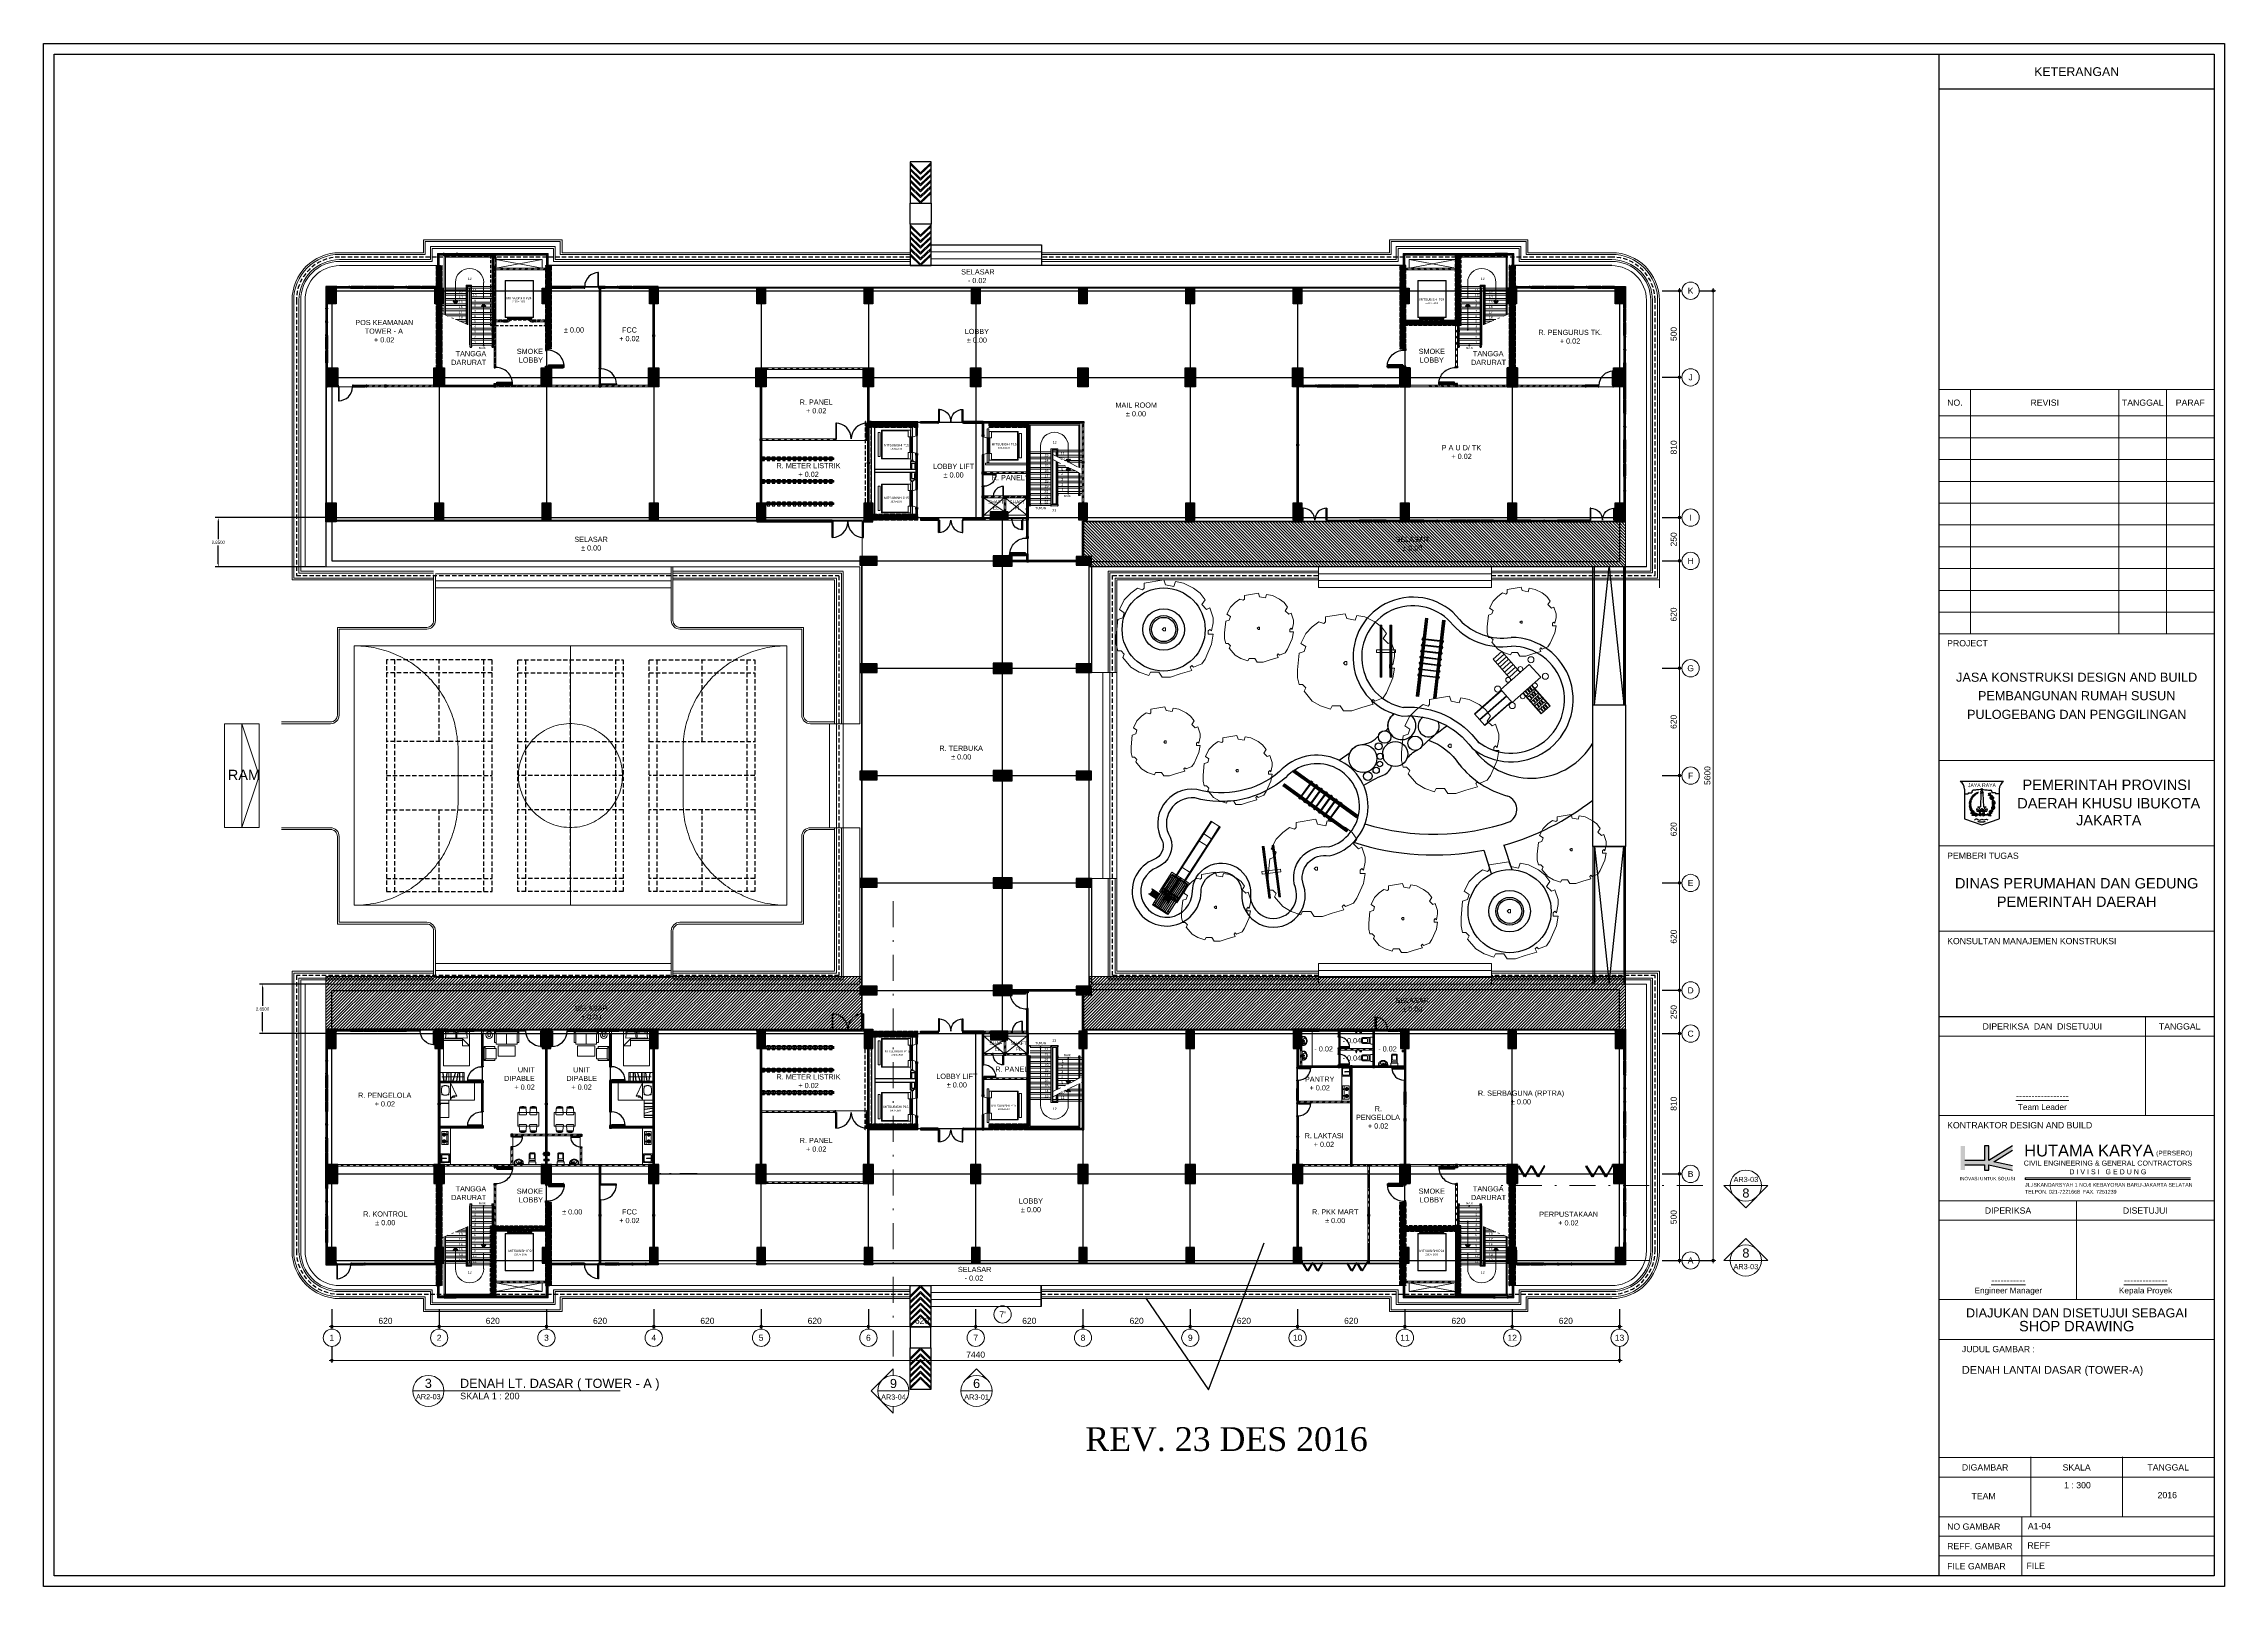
# Model space of a CAD drawing. Header units: inches. Extents: x -1 to 125, y -2 to 87.
import ezdxf
from ezdxf.enums import TextEntityAlignment as Align

# ---------------------------------------------------------------- set-up
doc = ezdxf.new("R2010")
doc.units = ezdxf.units.IN
doc.header["$MEASUREMENT"] = 0
for name, pattern in [('$0$HIDDEN', [0.375, 0.25, -0.125]), ('ACAD_ISO02W100', [15, 12, -3]), ('DASHDOT', [1, 0.5, -0.25, 0, -0.25]), ('HelipadXX$0$Core-03$0$HIDDEN', [0.375, 0.25, -0.125])]:
    doc.linetypes.add(name, pattern=pattern)
doc.layers.get('defpoints').update_dxf_attribs({"color": 1})
for name, color, linetype, lineweight in [('01 juegos infantiles', 32, 'Continuous', 5), ('A-FINISH', 1, 'Continuous', 5), ('ars', 11, 'Continuous', 0), ('ars @ 1', 11, 'Continuous', 0), ('ARSIR', 31, 'Continuous', 5), ('ARSIR @ 1', 31, 'Continuous', 5), ('ARSIR KOLOM @ 1', 8, 'Continuous', 13), ('KOL', 1, 'Continuous', 30), ('KOLOM', 4, 'Continuous', 9), ('KOP', 7, 'Continuous', 20), ('KOP GARIS', 1, 'Continuous', 30), ('lan', 7, 'Continuous', 15), ('LIFT', 15, 'Continuous', 15), ('NOT', 7, 'Continuous', 20), ('POHON', 98, 'Continuous', 5), ('SANITAIR', 15, 'Continuous', 9), ('Stair', 7, 'Continuous', 15), ('Standard', 7, 'Continuous', 0), ('tem', 5, 'Continuous', 20), ('u', 6, 'Continuous', 20)]:
    doc.layers.add(name, color=color, linetype=linetype, lineweight=lineweight)
for name, color, linetype in [('AR_BETON', 150, 'Continuous'), ('dinding', 3, 'Continuous'), ('HID', 1, 'Continuous'), ('KACA', 151, 'Continuous'), ('Kusen', 30, 'Continuous'), ('LANTAI', 57, 'Continuous'), ('P', 7, 'Continuous'), ('pvc', 12, 'Continuous'), ('STL', 6, 'Continuous')]:
    doc.layers.add(name, color=color, linetype=linetype)
doc.layers.add('as', color=1, linetype='Continuous', plot=False)
doc.layers.add('POLYLINE TPAK', color=4, linetype='Continuous', lineweight=20, plot=False)
doc.styles.add('BARU', font='arial.ttf')
doc.styles.add('BOLD', font='arial.ttf')
doc.styles.add('RM25', font='arial.ttf')
doc.styles.add('ROMANT', font='romantic.ttf', dxfattribs={"height": 1.2})
doc.styles.add('S', font='simplex', dxfattribs={"width": 0.75})
doc.styles.get("Standard").update_dxf_attribs({"font": 'arial.ttf'})
doc.dimstyles.new('sk-100', dxfattribs={"dimtxt": 0.35, "dimasz": 0.15, "dimexe": 0.1, "dimexo": 0, "dimgap": 0.15, "dimtad": 1, "dimdec": 0, "dimlfac": 100, "dimzin": 0, "dimdsep": 46, "dimtxsty": 'Standard', "dimblk": 'BULAT', "dimcen": 0.09, "dimclrd": 256, "dimclre": 256, "dimclrt": 256, "dimadec": 0, "dimazin": 0, "dimtfac": 1, "dimtdec": 0, "dimtofl": 0, "dimtmove": 0, "dimatfit": 3, "dimldrblk": 'BULAT', "dimfxl": 1, "dimtolj": 1, "dimtzin": 0, "dimlwd": -1, "dimarcsym": 0})
doc.dimstyles.get("Standard").update_dxf_attribs({"dimtxt": 0.18, "dimasz": 0.18, "dimexe": 0.18, "dimexo": 0.0625, "dimgap": 0.09, "dimtad": 0, "dimtih": 1, "dimtoh": 1, "dimdec": 4, "dimzin": 0, "dimdsep": 46, "dimtxsty": 'Standard', "dimcen": 0.09, "dimadec": 0, "dimazin": 0, "dimtfac": 1, "dimtdec": 4, "dimtofl": 0, "dimtmove": 0, "dimatfit": 3, "dimfxl": 1, "dimtolj": 1, "dimtzin": 0, "dimarcsym": 0})
pattern_1 = [(45, (-19.2, 2.65), (-0.176777, 0.176777), []), (45, (-19.1375, 2.65), (-0.176777, 0.176777), [])]
pattern_2 = [(45, (-19.2, 0.95), (-0.176777, 0.176777), []), (45, (-19.1375, 0.95), (-0.176777, 0.176777), [])]
pattern_3 = [(225, (-509.96873, 385.104583), (0.0220970869, -0.0220970869), [])]
pattern_4 = [(45, (0, -5), (-0.03535534, 0.03535534), []), (135, (0, -5), (-0.03535534, -0.03535534), [])]
pattern_5 = [(225, (1.1, 1e-06), (-0.014142, 0.014142), []), (135, (1.1, 1e-06), (0.014142, 0.014142), [])]
pattern_6 = [(315, (-2e-13, 1e-06), (0.014142, 0.014142), []), (45, (-2e-13, 1e-06), (-0.014142, 0.014142), [])]
pattern_7 = [(45, (1545.31912, -391.8502), (-0.176776695, 0.176776695), []), (45, (1545.38162, -391.8502), (-0.176776695, 0.176776695), [])]
pattern_8 = [(45, (-37.6125, 3.035), (-0.1767767, 0.1767767), []), (45, (-37.55, 3.035), (-0.1767767, 0.1767767), [])]
pattern_9 = [(45, (-68.8, 8.65), (-0.1767767, 0.1767767), []), (45, (-68.7375, 8.65), (-0.1767767, 0.1767767), [])]
pattern_10 = [(45, (-68.8, 6.75), (-0.1767767, 0.1767767), []), (45, (-68.7375, 6.75), (-0.1767767, 0.1767767), [])]
pattern_11 = [(45, (-1.70016, -32.665), (-0.1767767, 0.1767767), []), (45, (-1.63766, -32.665), (-0.1767767, 0.1767767), [])]
pattern_12 = [(45, (-37.8, 3.025), (-0.1767767, 0.1767767), []), (45, (-37.7375, 3.025), (-0.1767767, 0.1767767), [])]
pattern_13 = [(45, (-14.2027, 3.125), (-0.1767767, 0.1767767), []), (45, (-14.1402, 3.125), (-0.1767767, 0.1767767), [])]
pattern_14 = [(45, (-14.2027, 1.325), (-0.1767767, 0.1767767), []), (45, (-14.1402, 1.325), (-0.1767767, 0.1767767), [])]
pattern_15 = [(225, (-37.8, 2.65), (0.02245064, -0.02245064), [])]
pattern_16 = [(45, (-37.8, 2.65), (-0.1767767, 0.1767767), []), (45, (-37.7375, 2.65), (-0.1767767, 0.1767767), [])]
pattern_17 = [(45, (-37.059324, 15.9), (-0.02245064, 0.02245064), [])]
pattern_18 = [(45, (-39.16865, 15.9), (-0.02245064, 0.02245064), [])]
pattern_19 = [(45, (-25.6, 7.87), (0.176777, -0.176777), []), (45, (-25.6, 7.9325), (0.176777, -0.176777), [])]
pattern_20 = [(225, (-13.05, 16.05), (0.1767767, -0.1767767), []), (225, (-13.1125, 16.05), (0.1767767, -0.1767767), [])]
pattern_21 = [(225, (-13.05, 18.65), (0.1767767, -0.1767767), []), (225, (-13.1125, 18.65), (0.1767767, -0.1767767), [])]
pattern_22 = [(45, (-37.8, 0.05), (-0.1767767, 0.1767767), []), (45, (-37.7375, 0.05), (-0.1767767, 0.1767767), [])]
pattern_23 = [(225, (36.35, 14.9), (0.02245064, -0.02245064), [])]
pattern_24 = [(225, (36.85, 7.1), (0.02245064, -0.02245064), [])]
pattern_25 = [(225, (36.85, 10.7), (0.02245064, -0.02245064), [])]
pattern_26 = [(45, (-56.4, 6.0875), (-0.1767767, 0.1767767), []), (45, (-56.3375, 6.0875), (-0.1767767, 0.1767767), [])]
pattern_27 = [(45, (-56.4, 6.75), (-0.1767767, 0.1767767), []), (45, (-56.3375, 6.75), (-0.1767767, 0.1767767), [])]
pattern_28 = [(45, (17.76, 45.3), (-0.02245064, 0.02245064), [])]
pattern_29 = [(225, (-506.863727, 385.104583), (0.0220970869, -0.0220970869), [])]
pattern_30 = [(45, (1551.31095, -399.4532), (-0.176776695, 0.176776695), []), (45, (1551.37345, -399.4532), (-0.176776695, 0.176776695), [])]
pattern_31 = [(45, (1583.21095, -452.5532), (-0.176776695, 0.176776695), []), (45, (1583.27345, -452.5532), (-0.176776695, 0.176776695), [])]
pattern_32 = [(225, (0.55, -51.300008), (0.022097087, -0.022097087), [])]

# ---------------------------------------------------------------- blocks, each defined once
blk = doc.blocks.new('BULAT')
for p, q in [((-1, 0), (1, 0)), ((0, -1), (0, 1))]:
    blk.add_line(p, q)
blk.add_circle((0, 0), 0.5)
blk = doc.blocks.new('*D43')
at = {"layer": 'defpoints', "color": 0}
for p in [(15.3, 13.9), (21.5, 13.9), (21.5, 12.9)]:
    blk.add_point(p, dxfattribs=at)
at = {"layer": 'u', "lineweight": -2}
for p, q in [((15.3, 13.9), (15.3, 12.8)), ((21.5, 13.9), (21.5, 12.8))]:
    blk.add_line(p, q, dxfattribs=at)
at = {"layer": 'u'}
blk.add_line((15.45, 12.9), (21.35, 12.9), dxfattribs=at)
at = {"layer": 'u', "xscale": 0.15, "yscale": 0.15, "zscale": 0.15, "rotation": 180}
blk.add_blockref('BULAT', (15.3, 12.9), dxfattribs=at)
at = {"layer": 'u', "xscale": 0.15, "yscale": 0.15, "zscale": 0.15}
blk.add_blockref('BULAT', (21.5, 12.9), dxfattribs=at)
at = {"layer": 'u', "insert": (18.4, 13.23), "char_height": 0.35, "attachment_point": 5}
blk.add_mtext('\\A1;620', dxfattribs=at)
blk = doc.blocks.new('*D44')
at = {"layer": 'defpoints', "color": 0}
for p in [(21.5, 13.9), (27.7, 13.9), (27.7, 12.9)]:
    blk.add_point(p, dxfattribs=at)
at = {"layer": 'u', "lineweight": -2}
for p, q in [((21.5, 13.9), (21.5, 12.8)), ((27.7, 13.9), (27.7, 12.8))]:
    blk.add_line(p, q, dxfattribs=at)
at = {"layer": 'u'}
blk.add_line((21.65, 12.9), (27.55, 12.9), dxfattribs=at)
at = {"layer": 'u', "xscale": 0.15, "yscale": 0.15, "zscale": 0.15, "rotation": 180}
blk.add_blockref('BULAT', (21.5, 12.9), dxfattribs=at)
at = {"layer": 'u', "xscale": 0.15, "yscale": 0.15, "zscale": 0.15}
blk.add_blockref('BULAT', (27.7, 12.9), dxfattribs=at)
at = {"layer": 'u', "insert": (24.6, 13.23), "char_height": 0.35, "attachment_point": 5}
blk.add_mtext('\\A1;620', dxfattribs=at)
blk = doc.blocks.new('*D45')
at = {"layer": 'defpoints', "color": 0}
for p in [(27.7, 13.9), (33.9, 13.9), (33.9, 12.9)]:
    blk.add_point(p, dxfattribs=at)
at = {"layer": 'u', "lineweight": -2}
for p, q in [((27.7, 13.9), (27.7, 12.8)), ((33.9, 13.9), (33.9, 12.8))]:
    blk.add_line(p, q, dxfattribs=at)
at = {"layer": 'u'}
blk.add_line((27.85, 12.9), (33.75, 12.9), dxfattribs=at)
at = {"layer": 'u', "xscale": 0.15, "yscale": 0.15, "zscale": 0.15, "rotation": 180}
blk.add_blockref('BULAT', (27.7, 12.9), dxfattribs=at)
at = {"layer": 'u', "xscale": 0.15, "yscale": 0.15, "zscale": 0.15}
blk.add_blockref('BULAT', (33.9, 12.9), dxfattribs=at)
at = {"layer": 'u', "insert": (30.8, 13.23), "char_height": 0.35, "attachment_point": 5}
blk.add_mtext('\\A1;620', dxfattribs=at)
blk = doc.blocks.new('*D46')
at = {"layer": 'defpoints', "color": 0}
for p in [(33.9, 13.9), (40.1, 13.9), (40.1, 12.9)]:
    blk.add_point(p, dxfattribs=at)
at = {"layer": 'u', "lineweight": -2}
for p, q in [((33.9, 13.9), (33.9, 12.8)), ((40.1, 13.9), (40.1, 12.8))]:
    blk.add_line(p, q, dxfattribs=at)
at = {"layer": 'u'}
blk.add_line((34.05, 12.9), (39.95, 12.9), dxfattribs=at)
at = {"layer": 'u', "xscale": 0.15, "yscale": 0.15, "zscale": 0.15, "rotation": 180}
blk.add_blockref('BULAT', (33.9, 12.9), dxfattribs=at)
at = {"layer": 'u', "xscale": 0.15, "yscale": 0.15, "zscale": 0.15}
blk.add_blockref('BULAT', (40.1, 12.9), dxfattribs=at)
at = {"layer": 'u', "insert": (37, 13.23), "char_height": 0.35, "attachment_point": 5}
blk.add_mtext('\\A1;620', dxfattribs=at)
blk = doc.blocks.new('*D47')
at = {"layer": 'defpoints', "color": 0}
for p in [(40.1, 13.9), (46.3, 13.9), (46.3, 12.9)]:
    blk.add_point(p, dxfattribs=at)
at = {"layer": 'u', "lineweight": -2}
for p, q in [((40.1, 13.9), (40.1, 12.8)), ((46.3, 13.9), (46.3, 12.8))]:
    blk.add_line(p, q, dxfattribs=at)
at = {"layer": 'u'}
blk.add_line((40.25, 12.9), (46.15, 12.9), dxfattribs=at)
at = {"layer": 'u', "xscale": 0.15, "yscale": 0.15, "zscale": 0.15, "rotation": 180}
blk.add_blockref('BULAT', (40.1, 12.9), dxfattribs=at)
at = {"layer": 'u', "xscale": 0.15, "yscale": 0.15, "zscale": 0.15}
blk.add_blockref('BULAT', (46.3, 12.9), dxfattribs=at)
at = {"layer": 'u', "insert": (43.2, 13.23), "char_height": 0.35, "attachment_point": 5}
blk.add_mtext('\\A1;620', dxfattribs=at)
blk = doc.blocks.new('*D48')
at = {"layer": 'defpoints', "color": 0}
for p in [(46.3, 13.9), (52.5, 13.9), (52.5, 12.9)]:
    blk.add_point(p, dxfattribs=at)
at = {"layer": 'u', "lineweight": -2}
for p, q in [((46.3, 13.9), (46.3, 12.8)), ((52.5, 13.9), (52.5, 12.8))]:
    blk.add_line(p, q, dxfattribs=at)
at = {"layer": 'u'}
blk.add_line((46.45, 12.9), (52.35, 12.9), dxfattribs=at)
at = {"layer": 'u', "xscale": 0.15, "yscale": 0.15, "zscale": 0.15, "rotation": 180}
blk.add_blockref('BULAT', (46.3, 12.9), dxfattribs=at)
at = {"layer": 'u', "xscale": 0.15, "yscale": 0.15, "zscale": 0.15}
blk.add_blockref('BULAT', (52.5, 12.9), dxfattribs=at)
at = {"layer": 'u', "insert": (49.4, 13.23), "char_height": 0.35, "attachment_point": 5}
blk.add_mtext('\\A1;620', dxfattribs=at)
blk = doc.blocks.new('*D49')
at = {"layer": 'defpoints', "color": 0}
for p in [(52.5, 13.9), (58.7, 13.9), (58.7, 12.9)]:
    blk.add_point(p, dxfattribs=at)
at = {"layer": 'u', "lineweight": -2}
for p, q in [((52.5, 13.9), (52.5, 12.8)), ((58.7, 13.9), (58.7, 12.8))]:
    blk.add_line(p, q, dxfattribs=at)
at = {"layer": 'u'}
blk.add_line((52.65, 12.9), (58.55, 12.9), dxfattribs=at)
at = {"layer": 'u', "xscale": 0.15, "yscale": 0.15, "zscale": 0.15, "rotation": 180}
blk.add_blockref('BULAT', (52.5, 12.9), dxfattribs=at)
at = {"layer": 'u', "xscale": 0.15, "yscale": 0.15, "zscale": 0.15}
blk.add_blockref('BULAT', (58.7, 12.9), dxfattribs=at)
at = {"layer": 'u', "insert": (55.6, 13.23), "char_height": 0.35, "attachment_point": 5}
blk.add_mtext('\\A1;620', dxfattribs=at)
blk = doc.blocks.new('*D50')
at = {"layer": 'defpoints', "color": 0}
for p in [(58.7, 13.9), (64.9, 13.9), (64.9, 12.9)]:
    blk.add_point(p, dxfattribs=at)
at = {"layer": 'u', "lineweight": -2}
for p, q in [((58.7, 13.9), (58.7, 12.8)), ((64.9, 13.9), (64.9, 12.8))]:
    blk.add_line(p, q, dxfattribs=at)
at = {"layer": 'u'}
blk.add_line((58.85, 12.9), (64.75, 12.9), dxfattribs=at)
at = {"layer": 'u', "xscale": 0.15, "yscale": 0.15, "zscale": 0.15, "rotation": 180}
blk.add_blockref('BULAT', (58.7, 12.9), dxfattribs=at)
at = {"layer": 'u', "xscale": 0.15, "yscale": 0.15, "zscale": 0.15}
blk.add_blockref('BULAT', (64.9, 12.9), dxfattribs=at)
at = {"layer": 'u', "insert": (61.8, 13.23), "char_height": 0.35, "attachment_point": 5}
blk.add_mtext('\\A1;620', dxfattribs=at)
blk = doc.blocks.new('*D51')
at = {"layer": 'defpoints', "color": 0}
for p in [(64.9, 13.9), (71.1, 13.9), (71.1, 12.9)]:
    blk.add_point(p, dxfattribs=at)
at = {"layer": 'u', "lineweight": -2}
for p, q in [((64.9, 13.9), (64.9, 12.8)), ((71.1, 13.9), (71.1, 12.8))]:
    blk.add_line(p, q, dxfattribs=at)
at = {"layer": 'u'}
blk.add_line((65.05, 12.9), (70.95, 12.9), dxfattribs=at)
at = {"layer": 'u', "xscale": 0.15, "yscale": 0.15, "zscale": 0.15, "rotation": 180}
blk.add_blockref('BULAT', (64.9, 12.9), dxfattribs=at)
at = {"layer": 'u', "xscale": 0.15, "yscale": 0.15, "zscale": 0.15}
blk.add_blockref('BULAT', (71.1, 12.9), dxfattribs=at)
at = {"layer": 'u', "insert": (68, 13.23), "char_height": 0.35, "attachment_point": 5}
blk.add_mtext('\\A1;620', dxfattribs=at)
blk = doc.blocks.new('*D52')
at = {"layer": 'defpoints', "color": 0}
for p in [(71.1, 13.9), (77.3, 13.9), (77.3, 12.9)]:
    blk.add_point(p, dxfattribs=at)
at = {"layer": 'u', "lineweight": -2}
for p, q in [((71.1, 13.9), (71.1, 12.8)), ((77.3, 13.9), (77.3, 12.8))]:
    blk.add_line(p, q, dxfattribs=at)
at = {"layer": 'u'}
blk.add_line((71.25, 12.9), (77.15, 12.9), dxfattribs=at)
at = {"layer": 'u', "xscale": 0.15, "yscale": 0.15, "zscale": 0.15, "rotation": 180}
blk.add_blockref('BULAT', (71.1, 12.9), dxfattribs=at)
at = {"layer": 'u', "xscale": 0.15, "yscale": 0.15, "zscale": 0.15}
blk.add_blockref('BULAT', (77.3, 12.9), dxfattribs=at)
at = {"layer": 'u', "insert": (74.2, 13.23), "char_height": 0.35, "attachment_point": 5}
blk.add_mtext('\\A1;620', dxfattribs=at)
blk = doc.blocks.new('*D53')
at = {"layer": 'defpoints', "color": 0}
for p in [(77.3, 13.9), (83.5, 13.9), (83.5, 12.9)]:
    blk.add_point(p, dxfattribs=at)
at = {"layer": 'u', "lineweight": -2}
for p, q in [((77.3, 13.9), (77.3, 12.8)), ((83.5, 13.9), (83.5, 12.8))]:
    blk.add_line(p, q, dxfattribs=at)
at = {"layer": 'u'}
blk.add_line((77.45, 12.9), (83.35, 12.9), dxfattribs=at)
at = {"layer": 'u', "xscale": 0.15, "yscale": 0.15, "zscale": 0.15, "rotation": 180}
blk.add_blockref('BULAT', (77.3, 12.9), dxfattribs=at)
at = {"layer": 'u', "xscale": 0.15, "yscale": 0.15, "zscale": 0.15}
blk.add_blockref('BULAT', (83.5, 12.9), dxfattribs=at)
at = {"layer": 'u', "insert": (80.4, 13.23), "char_height": 0.35, "attachment_point": 5}
blk.add_mtext('\\A1;620', dxfattribs=at)
blk = doc.blocks.new('*D54')
at = {"layer": 'defpoints', "color": 0}
for p in [(83.5, 13.9), (89.7, 13.9), (89.7, 12.9)]:
    blk.add_point(p, dxfattribs=at)
at = {"layer": 'u', "lineweight": -2}
for p, q in [((83.5, 13.9), (83.5, 12.8)), ((89.7, 13.9), (89.7, 12.8))]:
    blk.add_line(p, q, dxfattribs=at)
at = {"layer": 'u'}
blk.add_line((83.65, 12.9), (89.55, 12.9), dxfattribs=at)
at = {"layer": 'u', "xscale": 0.15, "yscale": 0.15, "zscale": 0.15, "rotation": 180}
blk.add_blockref('BULAT', (83.5, 12.9), dxfattribs=at)
at = {"layer": 'u', "xscale": 0.15, "yscale": 0.15, "zscale": 0.15}
blk.add_blockref('BULAT', (89.7, 12.9), dxfattribs=at)
at = {"layer": 'u', "insert": (86.6, 13.23), "char_height": 0.35, "attachment_point": 5}
blk.add_mtext('\\A1;620', dxfattribs=at)
blk = doc.blocks.new('*D55')
at = {"layer": 'defpoints', "color": 0}
for p in [(15.3, 11.75), (89.7, 11.75), (89.7, 10.95)]:
    blk.add_point(p, dxfattribs=at)
at = {"layer": 'u', "lineweight": -2}
for p, q in [((15.3, 11.75), (15.3, 10.85)), ((89.7, 11.75), (89.7, 10.85))]:
    blk.add_line(p, q, dxfattribs=at)
at = {"layer": 'u'}
blk.add_line((15.45, 10.95), (89.55, 10.95), dxfattribs=at)
at = {"layer": 'u', "xscale": 0.15, "yscale": 0.15, "zscale": 0.15, "rotation": 180}
blk.add_blockref('BULAT', (15.3, 10.95), dxfattribs=at)
at = {"layer": 'u', "xscale": 0.15, "yscale": 0.15, "zscale": 0.15}
blk.add_blockref('BULAT', (89.7, 10.95), dxfattribs=at)
at = {"layer": 'u', "insert": (52.5, 11.28), "char_height": 0.35, "attachment_point": 5}
blk.add_mtext('\\A1;7440', dxfattribs=at)
blk = doc.blocks.new('NAV')
blk.add_circle((0, -0.4), 0.4)
at = {"style": 'S', "width": 0.75, "flags": 4}
blk.add_attdef('AV', text='', height=0.3, dxfattribs=at).set_placement((0, -0.4), align=Align.MIDDLE)
blk = doc.blocks.new('*D56')
at = {"layer": 'defpoints', "color": 0}
for p in [(92.16, 21.72), (93.16, 21.72), (92.16, 16.72)]:
    blk.add_point(p, dxfattribs=at)
at = {"layer": 'u', "lineweight": -2}
for p, q in [((92.16, 21.72), (93.26, 21.72)), ((92.16, 16.72), (93.26, 16.72))]:
    blk.add_line(p, q, dxfattribs=at)
at = {"layer": 'u'}
blk.add_line((93.16, 16.87), (93.16, 21.57), dxfattribs=at)
at = {"layer": 'u', "xscale": 0.15, "yscale": 0.15, "zscale": 0.15}
for p, rotation in [((93.16, 21.72), 90), ((93.16, 16.72), 270)]:
    blk.add_blockref('BULAT', p, dxfattribs=dict(at, rotation=rotation))
at = {"layer": 'u', "insert": (92.83, 19.22), "char_height": 0.35, "attachment_point": 5, "rotation": 90}
blk.add_mtext('\\A1;500', dxfattribs=at)
blk = doc.blocks.new('*D57')
at = {"layer": 'defpoints', "color": 0}
for p in [(92.16, 29.82), (93.16, 29.82), (92.16, 21.72)]:
    blk.add_point(p, dxfattribs=at)
at = {"layer": 'u', "lineweight": -2}
for p, q in [((92.16, 29.82), (93.26, 29.82)), ((92.16, 21.72), (93.26, 21.72))]:
    blk.add_line(p, q, dxfattribs=at)
at = {"layer": 'u'}
blk.add_line((93.16, 21.87), (93.16, 29.67), dxfattribs=at)
at = {"layer": 'u', "xscale": 0.15, "yscale": 0.15, "zscale": 0.15}
for p, rotation in [((93.16, 29.82), 90), ((93.16, 21.72), 270)]:
    blk.add_blockref('BULAT', p, dxfattribs=dict(at, rotation=rotation))
at = {"layer": 'u', "insert": (92.83, 25.77), "char_height": 0.35, "attachment_point": 5, "rotation": 90}
blk.add_mtext('\\A1;810', dxfattribs=at)
blk = doc.blocks.new('*D58')
at = {"layer": 'defpoints', "color": 0}
for p in [(92.16, 32.32), (93.16, 32.32), (92.16, 29.82)]:
    blk.add_point(p, dxfattribs=at)
at = {"layer": 'u', "lineweight": -2}
for p, q in [((92.16, 32.32), (93.26, 32.32)), ((92.16, 29.82), (93.26, 29.82))]:
    blk.add_line(p, q, dxfattribs=at)
at = {"layer": 'u'}
blk.add_line((93.16, 29.97), (93.16, 32.17), dxfattribs=at)
at = {"layer": 'u', "xscale": 0.15, "yscale": 0.15, "zscale": 0.15}
for p, rotation in [((93.16, 32.32), 90), ((93.16, 29.82), 270)]:
    blk.add_blockref('BULAT', p, dxfattribs=dict(at, rotation=rotation))
at = {"layer": 'u', "insert": (92.83, 31.06), "char_height": 0.35, "attachment_point": 5, "rotation": 90}
blk.add_mtext('\\A1;250', dxfattribs=at)
blk = doc.blocks.new('*D59')
at = {"layer": 'defpoints', "color": 0}
for p in [(92.16, 38.52), (93.16, 38.52), (92.16, 32.32)]:
    blk.add_point(p, dxfattribs=at)
at = {"layer": 'u', "lineweight": -2}
for p, q in [((92.16, 38.52), (93.26, 38.52)), ((92.16, 32.32), (93.26, 32.32))]:
    blk.add_line(p, q, dxfattribs=at)
at = {"layer": 'u'}
blk.add_line((93.16, 32.47), (93.16, 38.37), dxfattribs=at)
at = {"layer": 'u', "xscale": 0.15, "yscale": 0.15, "zscale": 0.15}
for p, rotation in [((93.16, 38.52), 90), ((93.16, 32.32), 270)]:
    blk.add_blockref('BULAT', p, dxfattribs=dict(at, rotation=rotation))
at = {"layer": 'u', "insert": (92.83, 35.42), "char_height": 0.35, "attachment_point": 5, "rotation": 90}
blk.add_mtext('\\A1;620', dxfattribs=at)
blk = doc.blocks.new('*D60')
at = {"layer": 'defpoints', "color": 0}
for p in [(92.16, 44.72), (93.16, 44.72), (92.16, 38.52)]:
    blk.add_point(p, dxfattribs=at)
at = {"layer": 'u', "lineweight": -2}
for p, q in [((92.16, 44.72), (93.26, 44.72)), ((92.16, 38.52), (93.26, 38.52))]:
    blk.add_line(p, q, dxfattribs=at)
at = {"layer": 'u'}
blk.add_line((93.16, 38.67), (93.16, 44.57), dxfattribs=at)
at = {"layer": 'u', "xscale": 0.15, "yscale": 0.15, "zscale": 0.15}
for p, rotation in [((93.16, 44.72), 90), ((93.16, 38.52), 270)]:
    blk.add_blockref('BULAT', p, dxfattribs=dict(at, rotation=rotation))
at = {"layer": 'u', "insert": (92.83, 41.62), "char_height": 0.35, "attachment_point": 5, "rotation": 90}
blk.add_mtext('\\A1;620', dxfattribs=at)
blk = doc.blocks.new('*D61')
at = {"layer": 'defpoints', "color": 0}
for p in [(92.16, 50.92), (93.16, 50.92), (92.16, 44.72)]:
    blk.add_point(p, dxfattribs=at)
at = {"layer": 'u', "lineweight": -2}
for p, q in [((92.16, 50.92), (93.26, 50.92)), ((92.16, 44.72), (93.26, 44.72))]:
    blk.add_line(p, q, dxfattribs=at)
at = {"layer": 'u'}
blk.add_line((93.16, 44.87), (93.16, 50.77), dxfattribs=at)
at = {"layer": 'u', "xscale": 0.15, "yscale": 0.15, "zscale": 0.15}
for p, rotation in [((93.16, 50.92), 90), ((93.16, 44.72), 270)]:
    blk.add_blockref('BULAT', p, dxfattribs=dict(at, rotation=rotation))
at = {"layer": 'u', "insert": (92.83, 47.82), "char_height": 0.35, "attachment_point": 5, "rotation": 90}
blk.add_mtext('\\A1;620', dxfattribs=at)
blk = doc.blocks.new('*D62')
at = {"layer": 'defpoints', "color": 0}
for p in [(92.16, 57.12), (93.16, 57.12), (92.16, 50.92)]:
    blk.add_point(p, dxfattribs=at)
at = {"layer": 'u', "lineweight": -2}
for p, q in [((92.16, 57.12), (93.26, 57.12)), ((92.16, 50.92), (93.26, 50.92))]:
    blk.add_line(p, q, dxfattribs=at)
at = {"layer": 'u'}
blk.add_line((93.16, 51.07), (93.16, 56.97), dxfattribs=at)
at = {"layer": 'u', "xscale": 0.15, "yscale": 0.15, "zscale": 0.15}
for p, rotation in [((93.16, 57.12), 90), ((93.16, 50.92), 270)]:
    blk.add_blockref('BULAT', p, dxfattribs=dict(at, rotation=rotation))
at = {"layer": 'u', "insert": (92.83, 54.02), "char_height": 0.35, "attachment_point": 5, "rotation": 90}
blk.add_mtext('\\A1;620', dxfattribs=at)
blk = doc.blocks.new('*D63')
at = {"layer": 'defpoints', "color": 0}
for p in [(92.16, 59.62), (93.16, 59.62), (92.16, 57.12)]:
    blk.add_point(p, dxfattribs=at)
at = {"layer": 'u', "lineweight": -2}
for p, q in [((92.16, 59.62), (93.26, 59.62)), ((92.16, 57.12), (93.26, 57.12))]:
    blk.add_line(p, q, dxfattribs=at)
at = {"layer": 'u'}
blk.add_line((93.16, 57.27), (93.16, 59.47), dxfattribs=at)
at = {"layer": 'u', "xscale": 0.15, "yscale": 0.15, "zscale": 0.15}
for p, rotation in [((93.16, 59.62), 90), ((93.16, 57.12), 270)]:
    blk.add_blockref('BULAT', p, dxfattribs=dict(at, rotation=rotation))
at = {"layer": 'u', "insert": (92.83, 58.36), "char_height": 0.35, "attachment_point": 5, "rotation": 90}
blk.add_mtext('\\A1;250', dxfattribs=at)
blk = doc.blocks.new('*D64')
at = {"layer": 'defpoints', "color": 0}
for p in [(92.16, 67.72), (93.16, 67.72), (92.16, 59.62)]:
    blk.add_point(p, dxfattribs=at)
at = {"layer": 'u', "lineweight": -2}
for p, q in [((92.16, 67.72), (93.26, 67.72)), ((92.16, 59.62), (93.26, 59.62))]:
    blk.add_line(p, q, dxfattribs=at)
at = {"layer": 'u'}
blk.add_line((93.16, 59.77), (93.16, 67.57), dxfattribs=at)
at = {"layer": 'u', "xscale": 0.15, "yscale": 0.15, "zscale": 0.15}
for p, rotation in [((93.16, 67.72), 90), ((93.16, 59.62), 270)]:
    blk.add_blockref('BULAT', p, dxfattribs=dict(at, rotation=rotation))
at = {"layer": 'u', "insert": (92.83, 63.67), "char_height": 0.35, "attachment_point": 5, "rotation": 90}
blk.add_mtext('\\A1;810', dxfattribs=at)
blk = doc.blocks.new('*D65')
at = {"layer": 'defpoints', "color": 0}
for p in [(92.16, 72.72), (93.16, 72.72), (92.16, 67.72)]:
    blk.add_point(p, dxfattribs=at)
at = {"layer": 'u', "lineweight": -2}
for p, q in [((92.16, 72.72), (93.26, 72.72)), ((92.16, 67.72), (93.26, 67.72))]:
    blk.add_line(p, q, dxfattribs=at)
at = {"layer": 'u'}
blk.add_line((93.16, 67.87), (93.16, 72.57), dxfattribs=at)
at = {"layer": 'u', "xscale": 0.15, "yscale": 0.15, "zscale": 0.15}
for p, rotation in [((93.16, 72.72), 90), ((93.16, 67.72), 270)]:
    blk.add_blockref('BULAT', p, dxfattribs=dict(at, rotation=rotation))
at = {"layer": 'u', "insert": (92.83, 70.22), "char_height": 0.35, "attachment_point": 5, "rotation": 90}
blk.add_mtext('\\A1;500', dxfattribs=at)
blk = doc.blocks.new('*D66')
at = {"layer": 'defpoints', "color": 0}
for p in [(94.31, 72.72), (95.11, 72.72), (94.31, 16.72)]:
    blk.add_point(p, dxfattribs=at)
at = {"layer": 'u', "lineweight": -2}
for p, q in [((94.31, 72.72), (95.21, 72.72)), ((94.31, 16.72), (95.21, 16.72))]:
    blk.add_line(p, q, dxfattribs=at)
at = {"layer": 'u'}
blk.add_line((95.11, 16.87), (95.11, 72.57), dxfattribs=at)
at = {"layer": 'u', "xscale": 0.15, "yscale": 0.15, "zscale": 0.15}
for p, rotation in [((95.11, 72.72), 90), ((95.11, 16.72), 270)]:
    blk.add_blockref('BULAT', p, dxfattribs=dict(at, rotation=rotation))
at = {"layer": 'u', "insert": (94.78, 44.72), "char_height": 0.35, "attachment_point": 5, "rotation": 90}
blk.add_mtext('\\A1;5600', dxfattribs=at)
blk = doc.blocks.new('Npa')
for p, q in [((-0.849, 0), (0, 0.849)), ((0.849, 0), (0, 0.849)), ((0.849, 0), (-0.849, 0))]:
    blk.add_line(p, q)
blk.add_circle((0, 0), 0.6)
at = {"color": 5, "style": 'S', "width": 0.75, "flags": 4}
blk.add_attdef('NO', text='', height=0.3, dxfattribs=at).set_placement((0.005, 0.113), align=Align.CENTER)
at = {"style": 'S', "width": 0.75, "flags": 4}
blk.add_attdef('NOLBR', text='', height=0.2, dxfattribs=at).set_placement((0.005, -0.334), align=Align.CENTER)
blk = doc.blocks.new('Npkr')
for p, q in [((0, 0.849), (-0.849, 0)), ((0, 0.6), (0, 0.849)), ((0, -0.849), (-0.849, 0)), ((0.6, 0), (-0.6, 0)), ((0, -0.6), (0, -0.849))]:
    blk.add_line(p, q)
blk.add_circle((0, 0), 0.6)
at = {"color": 5, "style": 'S', "width": 0.75, "flags": 4}
blk.add_attdef('NO', text='', height=0.3, dxfattribs=at).set_placement((0.005, 0.113), align=Align.CENTER)
at = {"style": 'S', "width": 0.75, "flags": 4}
blk.add_attdef('NOLBR', text='', height=0.2, dxfattribs=at).set_placement((0.005, -0.334), align=Align.CENTER)
blk = doc.blocks.new('Ntm')
for p, q in [((-0.424, 0.424), (0, 0.849)), ((0.424, 0.424), (0, 0.849)), ((0.6, 0), (-0.6, 0))]:
    blk.add_line(p, q)
blk.add_circle((0, 0), 0.6)
at = {"color": 5, "style": 'S', "width": 0.75, "flags": 4}
blk.add_attdef('NO', text='', height=0.3, dxfattribs=at).set_placement((0.005, 0.113), align=Align.CENTER)
at = {"style": 'S', "width": 0.75, "flags": 4}
blk.add_attdef('NOLBR', text='', height=0.2, dxfattribs=at).set_placement((0.005, -0.334), align=Align.CENTER)
blk = doc.blocks.new('Ndtpd')
blk.add_line((0.75, 0), (-0.75, 0))
blk.add_circle((0, 0), 0.747)
at = {"flags": 4}
for tag, height, p in [('NO', 0.5, (0, 0.15)), ('NOLBR', 0.3, (0, -0.4))]:
    blk.add_attdef(tag, text='', height=height, dxfattribs=at).set_placement(p, align=Align.CENTER)
for tag, p, height in [('NDTPD', (1.52, 0.15), 0.5), ('SKALA', (1.52, -0.4), 0.3)]:
    blk.add_attdef(tag, p, '', height=height, dxfattribs=at)
blk = doc.blocks.new('*D68')
at = {"layer": 'defpoints', "color": 0}
for p in [(15.3, 59.62), (8.74, 56.77), (14.95, 56.77)]:
    blk.add_point(p, dxfattribs=at)
at = {"layer": 'u', "color": 0, "lineweight": -2}
for p, q in [((15.24, 59.62), (8.56, 59.62)), ((8.74, 59.44), (8.74, 58.37)), ((8.74, 56.95), (8.74, 58.01)), ((14.89, 56.77), (8.56, 56.77))]:
    blk.add_line(p, q, dxfattribs=at)
at = {"layer": 'u', "color": 0}
for points in [[(8.71, 59.44), (8.77, 59.44), (8.74, 59.62)], [(8.71, 56.95), (8.77, 56.95), (8.74, 56.77)]]:
    blk.add_solid(points, dxfattribs=at)
at = {"layer": 'u', "color": 0, "insert": (8.74, 58.19), "char_height": 0.18, "attachment_point": 5}
blk.add_mtext('\\A1;2.8500', dxfattribs=at)
blk = doc.blocks.new('*D69')
at = {"layer": 'defpoints', "color": 0}
for p in [(11.3, 32.67), (15.3, 32.67), (15.3, 29.82)]:
    blk.add_point(p, dxfattribs=at)
at = {"layer": 'u', "color": 0, "lineweight": -2}
for p, q in [((15.24, 32.67), (11.12, 32.67)), ((11.3, 32.49), (11.3, 31.42)), ((11.3, 30), (11.3, 31.06)), ((15.24, 29.82), (11.12, 29.82))]:
    blk.add_line(p, q, dxfattribs=at)
at = {"layer": 'u', "color": 0}
for points in [[(11.27, 32.49), (11.33, 32.49), (11.3, 32.67)], [(11.27, 30), (11.33, 30), (11.3, 29.82)]]:
    blk.add_solid(points, dxfattribs=at)
at = {"layer": 'u', "color": 0, "insert": (11.3, 31.24), "char_height": 0.18, "attachment_point": 5}
blk.add_mtext('\\A1;2.8500', dxfattribs=at)
blk = doc.blocks.new('KOP A3 DED')
at = {"true_color": 0xfe0101}
blk.add_hatch(color=1, dxfattribs=at).paths.add_polyline_path([(16.559, 8.175), (16.918, 8.396), (16.918, 8.478), (16.461, 8.198), (16.461, 8.478), (16.379, 8.478), (16.379, 8.197), (16.004, 8.197), (16.004, 8.478), (15.922, 8.478), (15.922, 8.013), (16.004, 8.013), (16.004, 8.114), (16.379, 8.114), (16.379, 8.013), (16.461, 8.013), (16.461, 8.114), (16.918, 8.013), (16.918, 8.095)])
at = {"color": 5}
for p, q in [((16.746, 15.491), (15.913, 15.491)), ((15.997, 15.348), (15.997, 14.777)), ((15.997, 15.253), (16.068, 15.253)), ((16.068, 15.277), (16.068, 15.253)), ((16.068, 15.277), (16.139, 15.277)), ((16.139, 15.301), (16.139, 15.277)), ((16.52, 15.301), (16.52, 15.277)), ((16.591, 15.277), (16.52, 15.277)), ((16.591, 15.277), (16.591, 15.253)), ((16.663, 15.253), (16.591, 15.253)), ((16.663, 15.348), (16.663, 14.777)), ((15.997, 14.777), (16.33, 14.658)), ((16.312, 14.837), (16.28, 14.88)), ((16.33, 14.858), (16.299, 14.894)), ((16.312, 14.837), (16.303, 14.825)), ((16.33, 14.858), (16.361, 14.894)), ((16.33, 14.658), (16.663, 14.777)), ((16.348, 14.837), (16.38, 14.88)), ((16.348, 14.837), (16.357, 14.825))]:
    blk.add_line(p, q, dxfattribs=at)
at = {"color": 7}
for p, q in [((16.3, 15.277), (16.359, 15.277)), ((16.312, 15.265), (16.3, 15.003)), ((16.318, 15.282), (16.342, 15.282)), ((16.348, 15.265), (16.359, 15.003)), ((16.223, 14.968), (16.252, 14.968)), ((16.223, 14.968), (16.235, 14.92)), ((16.235, 14.92), (16.425, 14.92)), ((16.252, 15.003), (16.252, 15.002)), ((16.252, 15.003), (16.3, 15.003)), ((16.252, 15.002), (16.255, 15.002)), ((16.252, 14.968), (16.258, 14.944)), ((16.258, 14.944), (16.401, 14.944)), ((16.294, 14.956), (16.318, 14.956)), ((16.342, 14.956), (16.365, 14.956)), ((16.359, 15.003), (16.407, 15.003)), ((16.401, 14.944), (16.407, 14.968)), ((16.405, 15.002), (16.407, 15.002)), ((16.407, 15.003), (16.407, 15.002)), ((16.407, 14.968), (16.437, 14.968)), ((16.425, 14.92), (16.437, 14.968))]:
    blk.add_line(p, q, dxfattribs=at)
for p, q in [((16.488, 15.223), (16.473, 15.232)), ((16.496, 15.22), (16.498, 15.212)), ((16.522, 15.179), (16.507, 15.188)), ((16.522, 15.179), (16.523, 15.197)), ((16.535, 15.145), (16.542, 15.138)), ((16.543, 15.144), (16.543, 15.135)), ((16.459, 14.86), (16.477, 14.861)), ((16.498, 14.895), (16.497, 14.913)), ((16.507, 14.906), (16.522, 14.914)), ((16.548, 14.986), (16.539, 15.002)), ((16.555, 15.084), (16.544, 15.097)), ((16.548, 14.986), (16.559, 15)), ((16.553, 15.038), (16.556, 15.029)), ((16.555, 15.084), (16.561, 15.101)), ((16.56, 15.047), (16.557, 15.039))]:
    blk.add_line(p, q)
at = {"color": 8, "linetype": 'Continuous'}
blk.add_line((15.51, 10.967), (20.8, 10.967), dxfattribs=at)
at = {"color": 1, "true_color": 0xfe0101}
for p, q in [((16.379, 8.478), (16.379, 8.197)), ((16.461, 8.478), (16.379, 8.478)), ((16.461, 8.198), (16.461, 8.478)), ((16.918, 8.478), (16.461, 8.198)), ((16.379, 8.197), (16.004, 8.197)), ((16.004, 8.114), (16.379, 8.114)), ((16.379, 8.114), (16.379, 8.013)), ((16.379, 8.013), (16.461, 8.013)), ((16.461, 8.114), (16.918, 8.013)), ((16.461, 8.013), (16.461, 8.114)), ((16.559, 8.175), (16.918, 8.396)), ((16.918, 8.095), (16.559, 8.175))]:
    blk.add_line(p, q, dxfattribs=at)
at = {"color": 9}
blk.add_line((17.164, 7.865), (17.164, 7.835), dxfattribs=at)
blk.add_lwpolyline([(-21, 29.697), (21, 29.697), (21, 0), (-21, 0), (-21, 29.697)])
at = {"color": 7}
for points in [[(16.318, 15.282), (16.317, 15.284), (16.315, 15.285), (16.315, 15.287), (16.314, 15.289), (16.313, 15.29), (16.313, 15.292), (16.313, 15.293), (16.312, 15.295), (16.312, 15.296), (16.312, 15.298), (16.312, 15.299), (16.312, 15.301), (16.313, 15.302), (16.313, 15.304), (16.314, 15.305), (16.314, 15.307), (16.315, 15.309), (16.316, 15.31), (16.317, 15.312), (16.319, 15.314), (16.321, 15.317), (16.323, 15.32), (16.326, 15.324), (16.33, 15.329)], [(16.342, 15.282), (16.343, 15.284), (16.344, 15.285), (16.345, 15.287), (16.346, 15.289), (16.346, 15.29), (16.347, 15.292), (16.347, 15.293), (16.347, 15.295), (16.347, 15.296), (16.347, 15.298), (16.347, 15.299), (16.347, 15.301), (16.347, 15.302), (16.346, 15.304), (16.346, 15.305), (16.345, 15.307), (16.345, 15.309), (16.344, 15.31), (16.342, 15.312), (16.341, 15.314), (16.339, 15.317), (16.336, 15.32), (16.333, 15.324), (16.33, 15.329)]]:
    blk.add_lwpolyline(points, dxfattribs=at)
at = {"color": 1}
blk.add_lwpolyline([(16.219, 14.849), (16.44, 14.849)], close=True, dxfattribs=at)
at = {"color": 5}
for points in [[(16.303, 14.849), (16.285, 14.825)], [(16.357, 14.849), (16.374, 14.825)]]:
    blk.add_lwpolyline(points, dxfattribs=at)
for centre, radius, start, end in [((15.833, 15.348), 0.164, 0, 60.5129), ((16.163, 15.301), 0.0238, 90, 180), ((16.496, 15.301), 0.0238, 0, 90), ((16.827, 15.348), 0.164, 119.4871, 180), ((16.289, 14.887), 0.0119, 36.8699, 216.8699), ((16.37, 14.887), 0.0119, 323.1301, 143.1301)]:
    blk.add_arc(centre, radius, start, end, dxfattribs=at)
for centre, radius, start, end in [((16.128, 15.113), 0.0363, 164.619, 229.0804), ((16.069, 15.095), 0.0363, 344.619, 49.0804), ((16.343, 15.054), 0.241, 114.0856, 237.6325), ((16.132, 15.138), 0.029, 158.8649, 223.3262), ((16.084, 15.128), 0.029, 338.8649, 43.3262), ((16.102, 15.145), 0.029, 287.1453, 351.6066), ((16.14, 15.113), 0.029, 107.1453, 171.6066), ((16.143, 15.16), 0.029, 150.2996, 214.761), ((16.094, 15.157), 0.029, 330.2996, 34.761), ((16.147, 15.134), 0.029, 98.58, 163.0414), ((16.115, 15.172), 0.029, 278.58, 343.0414), ((16.155, 15.18), 0.029, 145.7989, 210.2603), ((16.106, 15.182), 0.029, 325.7989, 30.2603), ((16.128, 15.195), 0.029, 274.0793, 338.5407), ((16.157, 15.155), 0.029, 94.0793, 158.5407), ((16.169, 15.199), 0.029, 139.3679, 203.8292), ((16.121, 15.206), 0.029, 319.3679, 23.8292), ((16.169, 15.174), 0.029, 87.6483, 152.1096), ((16.144, 15.217), 0.029, 267.6483, 332.1096), ((16.185, 15.217), 0.029, 133.8416, 198.303), ((16.138, 15.228), 0.029, 313.8416, 18.303), ((16.182, 15.192), 0.029, 82.122, 146.5834), ((16.162, 15.236), 0.029, 262.122, 326.5834), ((16.2, 15.23), 0.0261, 126.6239, 191.0853), ((16.158, 15.246), 0.0261, 306.6239, 11.0853), ((16.194, 15.208), 0.0261, 74.9043, 139.3657), ((16.181, 15.25), 0.0261, 254.9043, 319.3657), ((16.178, 15.257), 0.0209, 303.961, 8.4223), ((16.21, 15.242), 0.0209, 123.961, 188.4223), ((16.205, 15.225), 0.0209, 72.2414, 136.7027), ((16.196, 15.259), 0.0209, 252.2414, 316.7027), ((16.194, 15.269), 0.0209, 297.7406, 2.2019), ((16.225, 15.251), 0.0209, 117.7406, 182.2019), ((16.217, 15.234), 0.0209, 66.021, 130.4823), ((16.212, 15.269), 0.0209, 246.021, 310.4823), ((16.236, 15.26), 0.0167, 113.4007, 177.862), ((16.212, 15.276), 0.0167, 293.4007, 357.862), ((16.229, 15.247), 0.0167, 61.6811, 126.1424), ((16.227, 15.275), 0.0167, 241.6811, 306.1424), ((16.227, 15.284), 0.0167, 293.4007, 357.862), ((16.25, 15.268), 0.0167, 113.4007, 177.862), ((16.243, 15.255), 0.0167, 61.6811, 126.1424), ((16.241, 15.283), 0.0167, 241.6811, 306.1424), ((16.248, 15.29), 0.0167, 260.9369, 325.3982), ((16.259, 15.264), 0.0167, 80.9369, 145.3982), ((16.316, 15.054), 0.241, 302.3675, 44.4851), ((16.466, 15.267), 0.0364, 235.5154, 280.6207), ((16.443, 15.231), 0.0302, 1.4248, 71.624), ((16.5, 15.224), 0.0364, 235.5154, 280.6207), ((16.528, 15.254), 0.0473, 151.1819, 225.9956), ((16.477, 15.187), 0.0302, 1.4248, 71.624), ((16.491, 15.128), 0.0473, 20.9123, 95.7261), ((16.53, 15.192), 0.0473, 200.9123, 275.7261), ((16.454, 15.243), 0.0473, 331.1819, 45.9956), ((16.542, 15.221), 0.0302, 162.5946, 232.7938), ((16.498, 15.223), 0.0364, 313.598, 358.7033), ((16.515, 15.106), 0.0302, 343.1383, 53.3375), ((16.585, 15.166), 0.0473, 133.1999, 208.0136), ((16.511, 15.179), 0.0473, 313.1999, 28.0136), ((16.584, 15.12), 0.0302, 150.0679, 220.2671), ((16.542, 15.132), 0.0364, 301.0712, 346.1766), ((16.069, 15.017), 0.0363, 2.2926, 66.7539), ((16.119, 15.052), 0.0363, 182.2926, 246.7539), ((16.076, 14.98), 0.0363, 12.6628, 77.1241), ((16.12, 15.023), 0.0363, 192.6628, 257.1241), ((16.122, 15.082), 0.0363, 172.3995, 236.8608), ((16.066, 15.056), 0.0363, 352.3995, 56.8608), ((16.123, 15), 0.0363, 200.2151, 264.6765), ((16.086, 14.952), 0.0363, 20.2151, 84.6765), ((16.131, 14.975), 0.0363, 206.1601, 270.6214), ((16.099, 14.923), 0.0363, 26.1601, 90.6214), ((16.138, 15.055), 0.0363, 120.6799, 185.1412), ((16.084, 15.083), 0.0363, 300.6799, 5.1412), ((16.09, 15.119), 0.0363, 292.8994, 357.3608), ((16.141, 15.084), 0.0363, 112.8994, 177.3608), ((16.14, 15.028), 0.0363, 130.573, 195.0343), ((16.081, 15.046), 0.0363, 310.573, 15.0343), ((16.144, 15.003), 0.0363, 140.9432, 205.4045), ((16.083, 15.011), 0.0363, 320.9432, 25.4045), ((16.143, 14.952), 0.0363, 208.508, 272.9693), ((16.113, 14.899), 0.0363, 28.508, 92.9693), ((16.152, 14.98), 0.0363, 140.9432, 205.4045), ((16.091, 14.987), 0.0363, 320.9432, 25.4045), ((16.131, 14.875), 0.0363, 40.0311, 104.4924), ((16.15, 14.934), 0.0363, 220.0311, 284.4924), ((16.162, 14.958), 0.0363, 146.9028, 211.3642), ((16.101, 14.959), 0.0363, 326.9028, 31.3642), ((16.152, 14.853), 0.0363, 49.2006, 113.662), ((16.161, 14.914), 0.0363, 229.2006, 293.662), ((16.176, 14.935), 0.0363, 146.6953, 211.1566), ((16.115, 14.936), 0.0363, 326.6953, 31.1566), ((16.191, 14.916), 0.0363, 144.8635, 209.3249), ((16.129, 14.919), 0.0363, 324.8635, 29.3249), ((16.172, 14.836), 0.0363, 44.4223, 108.8836), ((16.187, 14.896), 0.0363, 224.4223, 288.8836), ((16.207, 14.898), 0.0363, 144.4903, 208.9516), ((16.146, 14.902), 0.0363, 324.4903, 28.9516), ((16.226, 14.885), 0.0363, 156.1803, 220.6416), ((16.165, 14.876), 0.0363, 336.1803, 40.6416), ((16.515, 14.897), 0.0473, 137.1076, 211.9214), ((16.44, 14.905), 0.0473, 317.1076, 31.9214), ((16.504, 14.848), 0.0302, 83.4432, 153.6424), ((16.498, 14.891), 0.0364, 234.4466, 279.5519), ((16.517, 14.862), 0.0364, 69.8962, 144.7099), ((16.5, 14.917), 0.0364, 249.8962, 324.7099), ((16.525, 14.937), 0.0364, 176.9872, 222.0926), ((16.481, 14.938), 0.0302, 302.8967, 13.0959), ((16.561, 14.977), 0.0473, 153.0891, 227.9029), ((16.551, 15.036), 0.0364, 205.6201, 250.7254), ((16.487, 14.963), 0.0473, 333.0891, 47.9029), ((16.549, 15.133), 0.0364, 217.2288, 262.3342), ((16.552, 14.913), 0.0302, 106.5818, 176.781), ((16.53, 14.95), 0.0364, 257.5851, 302.6905), ((16.572, 15.081), 0.0473, 171.1641, 245.9779), ((16.506, 15.045), 0.0473, 351.1641, 65.9779), ((16.512, 15.016), 0.0302, 331.5296, 41.7288), ((16.536, 15.002), 0.0473, 271.02, 345.8338), ((16.583, 14.943), 0.0473, 91.02, 165.8338), ((16.587, 15.01), 0.0302, 128.2781, 198.4773), ((16.607, 15.054), 0.0473, 113.3027, 188.1164), ((16.553, 15.036), 0.0364, 279.2815, 324.3868), ((16.541, 15.091), 0.0473, 293.3027, 8.1164)]:
    blk.add_arc(centre, radius, start, end)
at = {"color": 7}
for centre, radius, start, end in [((16.296, 15.261), 0.0168, 15, 75), ((16.364, 15.261), 0.0168, 105, 165), ((16.225, 14.937), 0.0713, 15, 65.3894), ((16.33, 14.956), 0.0119, 0, 180), ((16.434, 14.937), 0.0713, 114.6106, 165)]:
    blk.add_arc(centre, radius, start, end, dxfattribs=at)
at = {"color": 1}
blk.add_arc((16.219, 14.858), 0.00952, 237.6325, 270, dxfattribs=at)
at = {"color": 11}
for centre, radius, start, end in [((16.47, 14.864), 0.0364, 158.8696, 203.9749), ((16.429, 14.878), 0.0302, 284.779, 354.9783), ((16.44, 14.858), 0.00952, 270, 302.3675)]:
    blk.add_arc(centre, radius, start, end, dxfattribs=at)
at = {"color": 5}
for points in [[(16.33, 15.36), (16.316, 15.346), (16.297, 15.338), (16.25, 15.331), (16.206, 15.329), (16.163, 15.324)], [(16.33, 15.36), (16.344, 15.346), (16.362, 15.338), (16.41, 15.331), (16.454, 15.329), (16.496, 15.324)], [(16.192, 14.861), (16.182, 14.857), (16.163, 14.861), (16.133, 14.872), (16.113, 14.891)], [(16.201, 14.849), (16.188, 14.847), (16.176, 14.842), (16.157, 14.84), (16.138, 14.845)], [(16.227, 14.846), (16.217, 14.84), (16.198, 14.838), (16.182, 14.838), (16.173, 14.836)], [(16.187, 14.751), (16.231, 14.773), (16.275, 14.751), (16.326, 14.767), (16.372, 14.753), (16.416, 14.766), (16.446, 14.758)], [(16.252, 14.849), (16.24, 14.842), (16.233, 14.835), (16.209, 14.826), (16.198, 14.829)], [(16.245, 14.857), (16.228, 14.858), (16.22, 14.862), (16.208, 14.862)], [(16.252, 14.849), (16.245, 14.864), (16.229, 14.878), (16.226, 14.885)], [(16.249, 14.716), (16.273, 14.723), (16.3, 14.714), (16.329, 14.72), (16.356, 14.714), (16.375, 14.722), (16.39, 14.717)]]:
    blk.add_spline(points, degree=3, dxfattribs=at)
for points in [[(16.443, 14.849), (16.458, 14.851), (16.488, 14.85), (16.511, 14.839)], [(16.443, 14.849), (16.456, 14.842), (16.486, 14.835), (16.511, 14.839)]]:
    blk.add_spline(points, degree=3)
at = {"color": 7}
for p in [(17.273, 2.478), (19.037, 2.478)]:
    blk.add_point(p, dxfattribs=at)
at = {"layer": 'KOP'}
for p, q in [((15.51, 23.042), (20.8, 23.042)), ((16.11, 18.333), (16.11, 23.042)), ((18.97, 18.333), (18.97, 23.042)), ((19.885, 23.042), (19.885, 18.333)), ((15.51, 22.531), (20.8, 22.531)), ((15.51, 22.111), (20.8, 22.111)), ((15.51, 21.691), (20.8, 21.691)), ((15.51, 21.271), (20.8, 21.271)), ((15.51, 20.852), (20.8, 20.852)), ((15.51, 20.432), (20.8, 20.432)), ((15.51, 20.012), (20.8, 20.012)), ((15.51, 19.592), (20.8, 19.592)), ((15.51, 19.172), (20.8, 19.172)), ((15.51, 18.753), (20.8, 18.753)), ((15.51, 18.333), (20.8, 18.333)), ((15.51, 18.333), (20.8, 18.333)), ((15.51, 15.896), (20.8, 15.896)), ((15.51, 14.253), (20.8, 14.253)), ((15.51, 12.61), (20.8, 12.61)), ((15.51, 10.967), (20.8, 10.967)), ((19.478, 10.967), (19.478, 9.064)), ((15.51, 10.592), (20.8, 10.592)), ((15.51, 9.064), (20.8, 9.064)), ((20.348, 7.865), (17.164, 7.865)), ((17.164, 7.835), (20.348, 7.835)), ((15.51, 7.421), (20.8, 7.421)), ((18.155, 7.421), (18.155, 5.519)), ((15.51, 7.046), (20.8, 7.046)), ((15.51, 5.519), (20.8, 5.519)), ((15.51, 4.755), (20.8, 4.755)), ((15.51, 2.478), (20.8, 2.478)), ((15.51, 2.102), (20.8, 2.102)), ((17.273, 2.478), (17.273, 1.339)), ((19.037, 2.478), (19.037, 1.339)), ((15.51, 1.339), (20.8, 1.339)), ((17.102, 1.339), (17.102, 0.2)), ((15.51, 0.964), (20.8, 0.964)), ((20.8, 0.589), (15.51, 0.589))]:
    blk.add_line(p, q, dxfattribs=at)
blk.add_solid([(17.164, 7.865), (17.164, 7.835), (20.348, 7.865), (20.348, 7.835)], dxfattribs=at)
at = {"layer": 'KOP GARIS'}
for p, q in [((15.51, 0.2), (15.51, 29.497)), ((15.51, 28.826), (20.8, 28.826))]:
    blk.add_line(p, q, dxfattribs=at)
blk.add_lwpolyline([(-20.8, 29.497), (20.8, 29.497), (20.8, 0.2), (-20.8, 0.2)], close=True, dxfattribs=at)
at = {"color": 5, "style": 'BARU', "width": 0.9}
blk.add_text('JAYA RAYA', height=0.0714, dxfattribs=at).set_placement((16.33, 15.42), align=Align.MIDDLE)
at = {"layer": 'KOP', "style": 'BOLD'}
for s, height, p in [('KETERANGAN', 0.17, (18.155, 29.158)), ('NO.', 0.12, (15.81, 22.786)), ('REVISI', 0.12, (17.54, 22.786)), ('TANGGAL', 0.12, (19.428, 22.786)), ('PARAF', 0.12, (20.343, 22.786)), ('JASA KONSTRUKSI DESIGN AND BUILD', 0.17498, (18.155, 17.501)), ('PEMBANGUNAN RUMAH SUSUN', 0.17498, (18.155, 17.145)), ('PULOGEBANG DAN PENGGILINGAN', 0.17498, (18.155, 16.786)), ('DAERAH KHUSU IBUKOTA', 0.19998, (18.773, 15.075)), ('PEMERINTAH PROVINSI ', 0.19998, (18.773, 15.43)), ('JAKARTA', 0.2, (18.773, 14.749)), ('DINAS PERUMAHAN DAN GEDUNG', 0.19998, (18.155, 13.535)), ('PEMERINTAH DAERAH', 0.19998, (18.155, 13.179)), ('DIPERIKSA  DAN  DISETUJUI', 0.12003, (17.494, 10.779)), ('TANGGAL', 0.12, (20.139, 10.779)), ('DIPERIKSA', 0.12, (16.833, 7.234)), ('DISETUJUI', 0.12, (19.478, 7.234)), ('DIAJUKAN DAN DISETUJUI SEBAGAI', 0.17498, (18.155, 5.264)), ('SHOP DRAWING', 0.19998, (18.155, 5.01)), ('JUDUL GAMBAR :', 0.12003, (16.648, 4.568)), ('DIGAMBAR', 0.12, (16.392, 2.29)), ('SKALA', 0.12, (18.155, 2.29)), ('TANGGAL', 0.12, (19.918, 2.29))]:
    blk.add_text(s, height=height, dxfattribs=at).set_placement(p, align=Align.MIDDLE_CENTER)
for s, height, p in [('PROJECT', 0.12, (16.443, 18.155)), ('PEMBERI TUGAS', 0.12003, (17.039, 14.065)), ('KONSULTAN MANAJEMEN KONSTRUKSI', 0.12003, (18.921, 12.422)), ('KONTRAKTOR DESIGN AND BUILD', 0.12003, (18.455, 8.877)), ('NO GAMBAR', 0.12, (16.685, 1.151)), ('REFF. GAMBAR', 0.12003, (16.918, 0.776)), ('FILE GAMBAR', 0.12003, (16.788, 0.388))]:
    blk.add_text(s, height=height, dxfattribs=at).set_placement(p, align=Align.MIDDLE_RIGHT)
for s, height, p in [('%%U-----------------', 0.12861, (17.494, 9.44)), ('Team Leader', 0.11318, (17.494, 9.228)), ('%%U-----------', 0.12861, (16.838, 5.895)), ('%%U--------------', 0.12861, (19.483, 5.895)), ('Engineer Manager', 0.11318, (16.838, 5.682)), ('Kepala Proyek', 0.11318, (19.483, 5.682))]:
    blk.add_text(s, height=height, dxfattribs=at).set_placement(p, align=Align.MIDDLE)
for s, height, p in [('HUTAMA KARYA', 0.22633, (17.146, 8.276)), ('(PERSERO)', 0.09, (19.686, 8.295))]:
    blk.add_text(s, height=height, dxfattribs=at).set_placement(p)
for s, p in [('CIVIL ENGINEERING & GENERAL CONTRACTORS', (18.756, 8.098)), ('D I V I S I   G E D U N G', (18.756, 7.932))]:
    blk.add_text(s, height=0.09753, dxfattribs=at).set_placement(p, align=Align.CENTER)
at = {"layer": 'KOP'}
for s, p in [('JL.ISKANDARSYAH 1 NO.6 KEBAYORAN BARU-JAKARTA SELATAN', (17.16, 7.693)), ('TELPON. 021-7221668  FAX. 7251239', (17.16, 7.56))]:
    blk.add_text(s, height=0.07252, dxfattribs=at).set_placement(p)
at = {"layer": 'KOP', "ltscale": 1500, "insert": (16.434, 7.85), "char_height": 0.06502, "width": 1.36933, "attachment_point": 5}
blk.add_mtext('INOVASI UNTUK SOLUSI', dxfattribs=at)
at = {"layer": 'KOP', "style": 'BOLD'}
for tag, p in [('JUDUL1', (15.945, 4.092)), ('JUDUL2', (15.945, 3.747)), ('JUDUL3', (15.945, 3.427)), ('REFF', (17.207, 0.727)), ('NO', (17.215, 1.101)), ('FILE', (17.189, 0.336))]:
    blk.add_attdef(tag, p, '', height=0.12, dxfattribs=at)
for tag, p in [('NAME', (16.363, 1.738)), ('SCALE2', (18.169, 1.733)), ('SCALE1', (18.171, 1.948)), ('DATE', (19.9, 1.757)), ('SCALE3', (18.17, 1.521))]:
    blk.add_attdef(tag, text='', height=0.12, dxfattribs=at).set_placement(p, align=Align.MIDDLE_CENTER)
blk = doc.blocks.new('K 10.10')
at = {"layer": 'ars'}
h = blk.add_hatch(dxfattribs=at)
h.set_pattern_fill('_USER', color=256, scale=0.05, angle=45, double=1, pattern_type=0)
h.set_pattern_definition([(45, (0, 0), (-0.035355339, 0.035355339), []), (135, (0, 0), (-0.035355339, -0.035355339), [])])
h.paths.add_polyline_path([(1560.54, 1380.41), (1560.64, 1380.41), (1560.64, 1380.51), (1560.54, 1380.51)])
at = {"layer": 'KOL'}
blk.add_lwpolyline([(1560.54, 1380.41), (1560.64, 1380.41), (1560.64, 1380.51), (1560.54, 1380.51)], close=True, dxfattribs=at)
blk = doc.blocks.new('P.80')
at = {"layer": 'Kusen'}
for points in [[(-69.81, -74.84), (-69.77, -74.84), (-69.77, -74.04), (-69.81, -74.04)], [(-70.61, -74.94), (-70.57, -74.94), (-70.57, -74.84), (-70.61, -74.84)], [(-69.77, -74.94), (-69.73, -74.94), (-69.73, -74.84), (-69.77, -74.84)]]:
    blk.add_lwpolyline(points, close=True, dxfattribs=at)
blk.add_arc((-69.77, -74.84), 0.8, 90, 180, dxfattribs=at)
blk = doc.blocks.new('WASHTAFEL')
for points in [[(0, 0), (0, 0.02), (0, 0.03), (0, 0.05), (0.01, 0.06), (0.01, 0.08), (0.01, 0.09), (0.03, 0.12), (0.04, 0.15), (0.05, 0.16), (0.06, 0.17), (0.07, 0.18), (0.08, 0.2), (0.09, 0.21), (0.1, 0.22)], [(0.1, -0.22), (0.09, -0.21), (0.08, -0.2), (0.07, -0.18), (0.06, -0.17), (0.05, -0.16), (0.04, -0.15), (0.03, -0.12), (0.01, -0.09), (0.01, -0.08), (0.01, -0.06), (0, -0.05), (0, -0.03), (0, -0.02), (0, 0)], [(0.03, 0), (0.03, 0.02), (0.03, 0.04), (0.04, 0.06), (0.05, 0.08), (0.05, 0.1), (0.07, 0.12), (0.08, 0.13), (0.09, 0.15)], [(0.14, -0.16), (0.13, -0.16), (0.13, -0.16), (0.12, -0.16), (0.11, -0.16), (0.11, -0.16), (0.1, -0.16), (0.1, -0.15), (0.09, -0.15), (0.08, -0.13), (0.07, -0.12), (0.05, -0.1), (0.05, -0.08), (0.04, -0.06), (0.03, -0.04), (0.03, -0.02), (0.03, 0)], [(0.09, 0.15), (0.1, 0.15), (0.1, 0.16), (0.11, 0.16), (0.11, 0.16), (0.12, 0.16), (0.13, 0.16), (0.13, 0.16), (0.14, 0.16)], [(0.1, 0.22), (0.12, 0.23), (0.13, 0.24), (0.15, 0.25), (0.17, 0.25), (0.18, 0.26), (0.2, 0.26), (0.22, 0.26), (0.24, 0.27)], [(0.14, 0.21), (0.15, 0.22), (0.16, 0.23), (0.17, 0.23), (0.19, 0.24), (0.2, 0.24), (0.21, 0.24), (0.23, 0.24), (0.24, 0.24)], [(0.14, 0.16), (0.15, 0.15), (0.16, 0.15), (0.17, 0.14), (0.18, 0.13)], [(0.25, 0), (0.25, -0.01), (0.24, -0.03), (0.24, -0.04), (0.24, -0.05), (0.23, -0.06), (0.23, -0.08), (0.22, -0.09), (0.22, -0.1), (0.21, -0.11), (0.2, -0.12), (0.19, -0.13), (0.18, -0.13), (0.17, -0.14), (0.16, -0.15), (0.15, -0.15), (0.14, -0.16)], [(0.19, 0.02), (0.19, 0.02), (0.19, 0.02), (0.2, 0.01), (0.2, 0.01), (0.2, 0), (0.2, 0), (0.2, -0.01), (0.19, -0.01), (0.19, -0.02), (0.19, -0.02), (0.18, -0.02), (0.18, -0.02), (0.17, -0.03), (0.17, -0.03), (0.16, -0.02), (0.16, -0.02), (0.16, -0.02), (0.15, -0.02), (0.15, -0.01), (0.15, -0.01), (0.15, 0), (0.15, 0), (0.15, 0.01), (0.15, 0.01), (0.16, 0.02), (0.16, 0.03), (0.17, 0.03), (0.18, 0.02)], [(0.16, 0.12), (0.21, 0.16)], [(0.16, 0.1), (0.16, 0.11), (0.16, 0.12), (0.16, 0.12)], [(0.17, 0.1), (0.17, 0.1), (0.16, 0.1)], [(0.18, 0.01), (0.18, 0.01), (0.19, 0), (0.19, 0), (0.19, -0.01), (0.18, -0.01), (0.18, -0.01), (0.17, -0.01), (0.17, -0.01), (0.16, -0.01), (0.16, 0), (0.16, 0), (0.16, 0.01), (0.16, 0.01), (0.17, 0.01), (0.17, 0.02), (0.18, 0.01)], [(0.17, 0.1), (0.22, 0.12)], [(0.17, 0), (0.17, 0), (0.18, 0), (0.17, 0.01), (0.17, 0)], [(0.17, 0.01), (0.17, 0.01), (0.18, 0.01), (0.17, 0.01), (0.17, 0.01)], [(0.18, 0.01), (0.18, 0.01), (0.18, 0.01), (0.18, 0.01), (0.17, 0.01), (0.17, 0.01), (0.17, 0.01), (0.18, 0.01), (0.18, 0.01)], [(0.17, 0), (0.17, 0), (0.17, 0), (0.17, 0), (0.17, 0)], [(0.18, 0.03), (0.19, 0.02), (0.19, 0.03), (0.19, 0.03), (0.18, 0.03)], [(0.18, 0.02), (0.18, 0.01), (0.18, 0.02), (0.18, 0.02), (0.18, 0.02)], [(0.18, 0.02), (0.18, 0.02), (0.18, 0.02), (0.18, 0.02), (0.18, 0.02)], [(0.19, 0.04), (0.19, 0.03), (0.2, 0.04), (0.19, 0.04), (0.19, 0.04)], [(0.19, 0.03), (0.19, 0.03), (0.19, 0.03), (0.19, 0.03), (0.19, 0.03)], [(0.19, 0.03), (0.19, 0.03), (0.19, 0.03), (0.19, 0.03), (0.19, 0.03)], [(0.21, 0.14), (0.21, 0.14), (0.2, 0.14), (0.2, 0.15), (0.2, 0.15), (0.21, 0.15), (0.21, 0.15), (0.21, 0.15), (0.21, 0.15)], [(0.2, 0.12), (0.22, 0.1), (0.23, 0.08), (0.23, 0.06), (0.24, 0.04)], [(0.2, 0.04), (0.2, 0.04), (0.21, 0.04), (0.2, 0.04), (0.2, 0.04)], [(0.2, 0.04), (0.2, 0.04), (0.2, 0.04), (0.2, 0.04), (0.2, 0.04)], [(0.21, 0.15), (0.21, 0.14), (0.21, 0.14), (0.21, 0.13), (0.21, 0.13), (0.22, 0.13), (0.22, 0.12), (0.23, 0.12), (0.23, 0.12), (0.23, 0.12), (0.24, 0.12), (0.24, 0.13), (0.25, 0.13), (0.25, 0.13), (0.25, 0.14), (0.25, 0.14), (0.25, 0.15), (0.25, 0.15), (0.25, 0.15), (0.25, 0.16), (0.25, 0.16), (0.24, 0.16), (0.24, 0.17), (0.23, 0.17), (0.23, 0.17), (0.23, 0.17), (0.22, 0.17), (0.22, 0.16), (0.21, 0.16), (0.21, 0.16), (0.21, 0.15), (0.21, 0.15), (0.21, 0.15)], [(0.21, 0.16), (0.21, 0.16), (0.21, 0.16), (0.21, 0.17), (0.22, 0.17), (0.22, 0.17), (0.22, 0.16), (0.22, 0.16)], [(0.22, 0.13), (0.22, 0.12), (0.21, 0.12), (0.21, 0.12), (0.21, 0.13), (0.21, 0.13), (0.21, 0.13), (0.21, 0.13), (0.21, 0.13)], [(0.21, 0.04), (0.21, 0.03), (0.22, 0.04), (0.21, 0.04), (0.21, 0.04)], [(0.21, 0.04), (0.21, 0.03), (0.21, 0.04), (0.21, 0.04), (0.21, 0.04)], [(0.22, 0.15), (0.22, 0.14), (0.22, 0.14), (0.23, 0.13), (0.23, 0.13), (0.24, 0.13), (0.24, 0.14), (0.24, 0.14), (0.24, 0.15), (0.24, 0.15), (0.24, 0.16), (0.24, 0.16), (0.23, 0.16), (0.23, 0.16), (0.22, 0.16), (0.22, 0.15), (0.22, 0.15)], [(0.22, 0.15), (0.23, 0.14), (0.23, 0.14), (0.23, 0.14), (0.24, 0.15), (0.23, 0.15), (0.23, 0.15), (0.23, 0.15), (0.22, 0.15)], [(0.22, 0.04), (0.22, 0.04), (0.23, 0.04), (0.22, 0.04), (0.22, 0.04)], [(0.22, 0.04), (0.22, 0.03), (0.22, 0.04), (0.22, 0.04), (0.22, 0.04)], [(0.23, 0.17), (0.23, 0.17), (0.23, 0.17), (0.23, 0.17), (0.23, 0.17), (0.24, 0.17), (0.24, 0.17), (0.24, 0.17)], [(0.24, 0.12), (0.23, 0.12), (0.23, 0.12), (0.23, 0.12), (0.23, 0.12), (0.23, 0.12), (0.23, 0.12), (0.23, 0.12)], [(0.23, 0.04), (0.23, 0.04), (0.24, 0.04), (0.23, 0.04), (0.23, 0.04)], [(0.23, 0.04), (0.23, 0.04), (0.23, 0.04), (0.23, 0.04), (0.23, 0.04)], [(0.24, 0.27), (0.3, 0.27)], [(0.24, 0.24), (0.25, 0.24), (0.26, 0.24), (0.26, 0.23), (0.27, 0.23), (0.27, 0.22), (0.27, 0.22), (0.28, 0.21), (0.28, 0.2)], [(0.24, 0.16), (0.24, 0.16), (0.25, 0.17), (0.25, 0.16), (0.25, 0.16), (0.25, 0.16), (0.25, 0.16), (0.25, 0.16), (0.25, 0.16)], [(0.25, 0.13), (0.25, 0.13), (0.25, 0.13), (0.25, 0.12), (0.24, 0.12), (0.24, 0.12), (0.24, 0.12), (0.24, 0.12)], [(0.24, 0.04), (0.24, 0.04), (0.25, 0.04), (0.24, 0.04), (0.24, 0.04)], [(0.24, 0.04), (0.24, 0.04), (0.24, 0.04), (0.24, 0.04), (0.24, 0.04)], [(0.24, 0.04), (0.24, 0.02), (0.25, 0)], [(0.25, 0.15), (0.26, 0.15), (0.26, 0.15), (0.26, 0.14), (0.26, 0.14), (0.25, 0.14), (0.25, 0.14), (0.25, 0.14)], [(0.25, 0.06), (0.25, 0.06), (0.26, 0.06), (0.26, 0.06), (0.26, 0.06), (0.27, 0.06), (0.27, 0.06), (0.27, 0.06), (0.27, 0.06), (0.27, 0.07), (0.27, 0.07), (0.27, 0.07), (0.26, 0.07), (0.26, 0.07), (0.26, 0.07), (0.25, 0.07), (0.25, 0.06)], [(0.26, 0.06), (0.26, 0.05), (0.26, 0.05), (0.26, 0.05), (0.25, 0.05), (0.25, 0.06), (0.25, 0.06), (0.25, 0.06)], [(0.25, 0.05), (0.25, 0.05), (0.26, 0.05), (0.25, 0.05), (0.25, 0.05)], [(0.25, 0.05), (0.25, 0.04), (0.25, 0.05), (0.25, 0.05), (0.25, 0.05)], [(0.25, 0.04), (0.25, 0.04), (0.25, 0.04), (0.25, 0.05), (0.25, 0.04)], [(0.26, 0.06), (0.26, 0.06), (0.26, 0.06), (0.27, 0.06), (0.27, 0.06), (0.27, 0.07), (0.26, 0.07), (0.26, 0.07), (0.26, 0.06)], [(0.28, 0.2), (0.28, 0)], [(0.28, -0.2), (0.28, 0)], [(0.3, 0.27), (0.3, 0)], [(0.3, -0.26), (0.3, 0)], [(0.24, -0.26), (0.22, -0.26), (0.2, -0.26), (0.18, -0.26), (0.17, -0.25), (0.15, -0.25), (0.13, -0.24), (0.12, -0.23), (0.1, -0.22)], [(0.24, -0.24), (0.23, -0.24), (0.21, -0.24), (0.2, -0.24), (0.19, -0.24), (0.17, -0.23), (0.16, -0.23), (0.15, -0.22), (0.14, -0.21)], [(0.28, -0.2), (0.28, -0.21), (0.27, -0.22), (0.27, -0.22), (0.27, -0.23), (0.26, -0.23), (0.26, -0.24), (0.25, -0.24), (0.24, -0.24)], [(0.24, -0.26), (0.3, -0.26)]]:
    blk.add_lwpolyline(points)
blk = doc.blocks.new('SWC1')
for p, q in [((-0.2, 0), (-0.2, 0.12)), ((-0.2, 0), (0.2, 0)), ((-0.17, 0.15), (-0.17, 0.61)), ((-0.17, 0.15), (0.17, 0.15)), ((-0.12, 0.66), (0.12, 0.66)), ((-0.12, 0.35), (-0.12, 0.59)), ((-0.12, 0.22), (0.12, 0.22)), ((-0.1, 0.61), (0.1, 0.61)), ((-0.1, 0.32), (0.1, 0.32)), ((0.12, 0.35), (0.12, 0.59)), ((0.17, 0.15), (0.17, 0.61)), ((0.2, 0), (0.2, 0.12))]:
    blk.add_line(p, q)
for centre, radius, start, end in [((-0.17, 0.12), 0.025, 90, 180), ((-0.12, 0.61), 0.05, 90, 180), ((-0.12, 0.28), 0.05, 180, 270), ((-0.1, 0.59), 0.025, 90, 180), ((-0.1, 0.35), 0.025, 180, 270), ((0.1, 0.59), 0.025, 0, 90), ((0.1, 0.35), 0.025, 270, 0), ((0.12, 0.61), 0.05, 0, 90), ((0.12, 0.28), 0.05, 270, 0), ((0.17, 0.12), 0.025, 0, 90)]:
    blk.add_arc(centre, radius, start, end)
blk = doc.blocks.new('AVOOR')
blk.add_lwpolyline([(-21.82, -71.59), (-21.92, -71.59), (-21.92, -71.49), (-21.82, -71.49)], close=True)
for points in [[(-21.91, -71.54), (-21.83, -71.54)], [(-21.87, -71.5), (-21.87, -71.58)]]:
    blk.add_lwpolyline(points)
blk.add_circle((-21.87, -71.54), 0.04)
blk = doc.blocks.new('P.60')
at = {"layer": 'Kusen'}
for points in [[(1472.83, 997.54), (1472.87, 997.54), (1472.87, 997.44), (1472.83, 997.44)], [(1472.87, 996.89), (1472.91, 996.89), (1472.91, 997.44), (1472.87, 997.44)], [(1473.47, 997.54), (1473.51, 997.54), (1473.51, 997.44), (1473.47, 997.44)]]:
    blk.add_lwpolyline(points, close=True, dxfattribs=at)
blk.add_arc((1472.89, 997.47), 0.581, 268.0266, 356.9943, dxfattribs=at)
blk = doc.blocks.new('KRAN ATAS')
for p, q in [((-0.02, 0), (0, 0)), ((-0.02, -0.002), (-0.02, 0)), ((0.02, 0), (0, 0)), ((0.02, -0.002), (0.02, 0)), ((-0.019, -0.002), (0, -0.002)), ((-0.009, -0.006), (-0.009, -0.044)), ((0.019, -0.002), (0, -0.002)), ((0.009, -0.006), (0.009, -0.044))]:
    blk.add_line(p, q)
for centre, radius, start, end in [((-0.019, -0.047), 0.00682, 147.26029, 232.4214), ((-0.019, -0.046), 0.00682, 67.5786, 152.73971), ((-0.051, -0.087), 0.0447, 7.4918, 50.9581), ((-0.019, -0.002), 0.0005, 180, 270), ((0, -0.019), 0.0268, 232.9628, 307.0372), ((-0.013, -0.006), 0.004, 0, 90), ((0.074, -0.06), 0.0878, 182.05517, 189.0251), ((0.074, -0.06), 0.0878, 163.74856, 168.44459), ((-0.089, -0.097), 0.08, 0.35552, 16.20232), ((-0.039, -0.027), 0.03, 343.74856, 0), ((0, -0.097), 0.0088, 176.85526, 272.64436), ((0, -0.061), 0.0068, 86.57707, 273.42293), ((0, -0.08), 0.00682, 187.5786, 272.73971), ((0, -0.061), 0.0068, 266.57707, 93.42293), ((0, -0.08), 0.00682, 267.26029, 352.4214), ((0, -0.097), 0.0088, 267.35564, 3.14474), ((0.051, -0.087), 0.0447, 129.0419, 172.5082), ((0.013, -0.006), 0.004, 90, 180), ((0.039, -0.027), 0.03, 180, 196.25144), ((0.089, -0.097), 0.08, 163.79768, 179.64448), ((-0.074, -0.06), 0.0878, 11.55541, 16.25144), ((-0.074, -0.06), 0.0878, 350.9749, 357.94483), ((0.019, -0.046), 0.00682, 27.26029, 112.4214), ((0.019, -0.002), 0.0005, 270, 0), ((0.019, -0.047), 0.00682, 307.5786, 32.73971)]:
    blk.add_arc(centre, radius, start, end)
blk = doc.blocks.new('k1')
at = {"layer": 'ars'}
h = blk.add_hatch(dxfattribs=at)
h.set_pattern_fill('_USER', color=256, scale=0.05, angle=45, double=1, pattern_type=0)
h.set_pattern_definition(pattern_4)
h.paths.add_polyline_path([(-0.3, -0.55), (0.3, -0.55), (0.3, 0.55), (-0.3, 0.55)])
at = {"layer": 'KOL'}
blk.add_lwpolyline([(-0.3, -0.55), (0.3, -0.55), (0.3, 0.55), (-0.3, 0.55)], close=True, dxfattribs=at)
blk = doc.blocks.new('D-P90')
at = {"layer": 'ars'}
h = blk.add_hatch(dxfattribs=at)
h.set_pattern_fill('ANSI37', color=256, scale=0.005, angle=-90, style=0)
h.set_pattern_definition([(45, (-1350.94906, -1248.591899), (0.01122532015, -0.01122532015), []), (315, (-1350.94906, -1248.591899), (-0.01122532015, -0.01122532015), [])])
h.paths.add_polyline_path([(0.01, -0.18, -0.414214), (0.01, -0.18), (0.01, -1.12, -0.414214), (0.01, -1.12), (-0.03, -1.12, 0.414214), (-0.04, -1.12), (-0.04, -1.14, -1), (-0.04, -1.14), (-0.04, -0.16, -1), (-0.04, -0.16), (-0.04, -0.18, 0.414214), (-0.03, -0.18)])
at = {"layer": 'as'}
for q in [(-0.05, -0.16), (-0.04, -0.15)]:
    blk.add_line((-0.04, -0.16), q, dxfattribs=at)
at = {"layer": 'HID'}
for p, q in [((-0.04, -0.12), (-0.09, -0.08)), ((-0.04, -0.12), (-0.09, -0.08)), ((-0.07, -0.15), (-0.02, -0.1)), ((-0.06, -0.15), (-0.02, -0.11)), ((0.97, -0.15), (0.92, -0.1)), ((0.96, -0.15), (0.92, -0.11)), ((0.94, -0.12), (0.99, -0.08)), ((0.94, -0.12), (0.99, -0.08))]:
    blk.add_line(p, q, dxfattribs=at)
for points in [[(-0.04, -0.13), (-0.04, -0.13), (-0.04, -0.12), (-0.04, -0.12)], [(0.94, -0.13), (0.94, -0.13), (0.94, -0.12), (0.94, -0.12)]]:
    blk.add_lwpolyline(points, dxfattribs=at)
at = {"layer": 'KOL'}
blk.add_line((0.97, -0.13), (0.97, -0.15), dxfattribs=at)
at = {"layer": 'Kusen', "ltscale": 2}
for p, q in [((-0.1, -0.22), (-0.1, -1.06)), ((-0.08, -0.24), (-0.08, -1.06)), ((-0.07, -0.21), (-0.04, -0.21)), ((-0.07, -0.22), (-0.07, -0.21)), ((-0.07, -0.25), (-0.07, -0.24)), ((-0.07, -0.25), (-0.04, -0.25)), ((-0.07, -1.05), (-0.04, -1.05)), ((-0.07, -1.05), (-0.07, -1.06)), ((-0.07, -1.08), (-0.07, -1.09)), ((-0.07, -1.09), (-0.04, -1.09)), ((-0.06, -0.25), (-0.06, -0.21)), ((-0.06, -1.05), (-0.06, -1.09)), ((-0.04, -0.25), (-0.04, -0.21)), ((-0.04, -1.05), (-0.04, -1.09)), ((0.05, -0.21), (0.01, -0.21)), ((0.01, -0.25), (0.01, -0.21)), ((0.05, -0.25), (0.01, -0.25)), ((0.05, -1.05), (0.01, -1.05)), ((0.01, -1.05), (0.01, -1.09)), ((0.05, -1.09), (0.01, -1.09)), ((0.03, -0.25), (0.03, -0.21)), ((0.03, -1.05), (0.03, -1.09)), ((0.05, -0.22), (0.05, -0.21)), ((0.05, -0.25), (0.05, -0.24)), ((0.05, -0.24), (0.05, -1.06)), ((0.05, -1.05), (0.05, -1.06)), ((0.05, -1.08), (0.05, -1.09)), ((0.07, -0.22), (0.07, -1.06))]:
    blk.add_line(p, q, dxfattribs=at)
at = {"layer": 'Kusen'}
blk.add_line((-0.04, -0.16), (-0.04, -0.16), dxfattribs=at)
blk.add_line((-0.04, -0.16), (-0.04, -0.16), dxfattribs=at)
at = {"layer": 'Kusen', "ltscale": 2}
for points in [[(-0.1, -0.24), (-0.06, -0.24), (-0.06, -0.22), (-0.1, -0.22), (-0.1, -0.24)], [(-0.1, -1.06), (-0.06, -1.06), (-0.06, -1.08), (-0.1, -1.08), (-0.1, -1.06)], [(0.07, -0.24), (0.03, -0.24), (0.03, -0.22), (0.07, -0.22), (0.07, -0.24)], [(0.07, -1.06), (0.03, -1.06), (0.03, -1.08), (0.07, -1.08), (0.07, -1.06)]]:
    blk.add_lwpolyline(points, dxfattribs=at)
at = {"layer": 'Kusen'}
blk.add_circle((-0.04, -0.16), 0.001, dxfattribs=at)
for radius, start, end in [(0.961, 270, 0.4597), (0.0025, 75.7804, 11.3851)]:
    blk.add_arc((-0.04, -0.16), radius, start, end, dxfattribs=at)
at = {"layer": 'STL'}
for p, q in [((-0.04, -0.18), (-0.04, -0.16)), ((-0.04, -0.16), (-0.04, -1.14)), ((-0.04, -1.12), (-0.04, -1.14)), ((-0.03, -0.18), (0.01, -0.18)), ((-0.03, -1.12), (0.01, -1.12)), ((0.01, -0.18), (0.01, -1.12))]:
    blk.add_line(p, q, dxfattribs=at)
for points in [[(0, -0.1), (0, -0.1), (-0.02, -0.1, 0.414214), (-0.02, -0.1), (-0.02, -0.15, -0.414214), (-0.02, -0.15), (-0.07, -0.15, -0.414214), (-0.07, -0.15), (-0.07, -0.13), (-0.07, -0.13), (-0.07, -0.15, 0.414214), (-0.07, -0.15), (-0.02, -0.15, 0.414214), (-0.02, -0.15), (-0.02, -0.1, -0.414214), (-0.02, -0.1)], [(0.9, -0.1), (0.9, -0.1), (0.92, -0.1, -0.414214), (0.92, -0.1), (0.92, -0.15, 0.414214), (0.92, -0.15), (0.97, -0.15, 0.414214), (0.97, -0.15), (0.97, -0.13), (0.97, -0.13), (0.97, -0.15, -0.414214), (0.97, -0.15), (0.92, -0.15, -0.414214), (0.92, -0.15), (0.92, -0.1, 0.414214), (0.92, -0.1)]]:
    blk.add_lwpolyline(points, format="xyb", close=True, dxfattribs=at)
blk.add_lwpolyline([(0.01, -0.18), (-0.03, -0.18, -0.414214), (-0.04, -0.18), (-0.04, -0.16, 1), (-0.04, -0.16), (-0.04, -1.14, 1), (-0.04, -1.14), (-0.04, -1.12, -0.414214), (-0.03, -1.12), (0.01, -1.12, 0.414214), (0.01, -1.12), (0.01, -0.18)], format="xyb", dxfattribs=at)
for centre, radius, start, end in [((-0.04, -0.16), 0.00075, 0, 180), ((-0.03, -0.18), 0.0025, 180, 270), ((-0.03, -1.12), 0.0025, 90, 180), ((-0.04, -1.14), 0.00075, 180, 0), ((0.01, -0.18), 0.001, 360, 90), ((0.01, -0.18), 0.0025, 360, 90), ((0.01, -1.12), 0.001, 270, 0)]:
    blk.add_arc(centre, radius, start, end, dxfattribs=at)
blk = doc.blocks.new('PINTU DARURAT')
at = {"layer": 'ARSIR'}
h = blk.add_hatch(dxfattribs=at)
h.set_pattern_fill('_USER', color=256, scale=0.02, angle=315, style=0, double=1, pattern_type=0)
h.set_pattern_definition(pattern_6)
edge = h.paths.add_edge_path()
edge.add_line((0, 0), (0.1, 0))
edge.add_line((0.1, 0), (0.1, 0.05))
edge.add_line((0.1, 0.05), (0.08, 0.05))
edge.add_line((0.08, 0.05), (0.08, 0.1))
edge.add_arc((0.08, 0.1), 0.0015, 360, 450)
edge.add_line((0.08, 0.1), (0.03, 0.1))
edge.add_arc((0.03, 0.1), 0.0015, 90, 180)
edge.add_line((0.03, 0.1), (0.03, 0.08))
edge.add_line((0.03, 0.08), (0.03, 0.08))
edge.add_line((0.03, 0.08), (0.03, 0.1))
edge.add_line((0.03, 0.1), (0, 0.1))
edge.add_line((0, 0.1), (0, 0))
h = blk.add_hatch(dxfattribs=at)
h.set_pattern_fill('_USER', color=256, scale=0.02, angle=315, style=0, double=1, pattern_type=0)
h.set_pattern_definition(pattern_6)
edge = h.paths.add_edge_path()
edge.add_line((0, 0), (0.1, 0))
edge.add_line((0.1, 0), (0.1, 0.05))
edge.add_line((0.1, 0.05), (0.08, 0.05))
edge.add_line((0.08, 0.05), (0.08, 0.1))
edge.add_arc((0.08, 0.1), 0.0015, 360, 450)
edge.add_line((0.08, 0.1), (0.03, 0.1))
edge.add_arc((0.03, 0.1), 0.0015, 90, 180)
edge.add_line((0.03, 0.1), (0.03, 0.08))
edge.add_line((0.03, 0.08), (0.03, 0.08))
edge.add_line((0.03, 0.08), (0.03, 0.1))
edge.add_line((0.03, 0.1), (0, 0.1))
edge.add_line((0, 0.1), (0, 0))
h = blk.add_hatch(dxfattribs=at)
h.set_pattern_fill('_USER', color=256, scale=0.02, angle=315, style=0, double=1, pattern_type=0)
h.set_pattern_definition(pattern_5)
edge = h.paths.add_edge_path()
edge.add_line((1.1, 0), (1, 0))
edge.add_line((1, 0), (1, 0.05))
edge.add_line((1, 0.05), (1.02, 0.05))
edge.add_line((1.02, 0.05), (1.02, 0.1))
edge.add_arc((1.02, 0.1), 0.0015, -630, -540, ccw=False)
edge.add_line((1.02, 0.1), (1.07, 0.1))
edge.add_arc((1.07, 0.1), 0.0015, -360, -270, ccw=False)
edge.add_line((1.07, 0.1), (1.07, 0.08))
edge.add_line((1.07, 0.08), (1.07, 0.08))
edge.add_line((1.07, 0.08), (1.07, 0.1))
edge.add_line((1.07, 0.1), (1.1, 0.1))
edge.add_line((1.1, 0.1), (1.1, 0))
h = blk.add_hatch(dxfattribs=at)
h.set_pattern_fill('_USER', color=256, scale=0.02, angle=315, style=0, double=1, pattern_type=0)
h.set_pattern_definition(pattern_5)
edge = h.paths.add_edge_path()
edge.add_line((1.1, 0), (1, 0))
edge.add_line((1, 0), (1, 0.05))
edge.add_line((1, 0.05), (1.02, 0.05))
edge.add_line((1.02, 0.05), (1.02, 0.1))
edge.add_arc((1.02, 0.1), 0.0015, -630, -540, ccw=False)
edge.add_line((1.02, 0.1), (1.07, 0.1))
edge.add_arc((1.07, 0.1), 0.0015, -360, -270, ccw=False)
edge.add_line((1.07, 0.1), (1.07, 0.08))
edge.add_line((1.07, 0.08), (1.07, 0.08))
edge.add_line((1.07, 0.08), (1.07, 0.1))
edge.add_line((1.07, 0.1), (1.1, 0.1))
edge.add_line((1.1, 0.1), (1.1, 0))
at = {"layer": 'KOL'}
blk.add_line((1.1, 0.1), (1.1, 0), dxfattribs=at)
blk.add_line((1.1, 0.1), (1.1, 0), dxfattribs=at)
blk.add_line((1.1, 0.1), (1.1, 0), dxfattribs=at)
blk.add_line((1.1, 0.1), (1.1, 0), dxfattribs=at)
for points in [[(0, 0), (0.1, 0), (0.1, 0.05), (0.08, 0.05), (0.08, 0.1, 0.414214), (0.08, 0.1), (0.03, 0.1, 0.414214), (0.03, 0.1), (0.03, 0.08), (0.03, 0.08), (0.03, 0.1), (0, 0.1)], [(0, 0), (0.1, 0), (0.1, 0.05), (0.08, 0.05), (0.08, 0.1, 0.414214), (0.08, 0.1), (0.03, 0.1, 0.414214), (0.03, 0.1), (0.03, 0.08), (0.03, 0.08), (0.03, 0.1), (0, 0.1)], [(1.1, 0), (1, 0), (1, 0.05), (1.02, 0.05), (1.02, 0.1, -0.414214), (1.02, 0.1), (1.07, 0.1, -0.414214), (1.07, 0.1), (1.07, 0.08), (1.07, 0.08), (1.07, 0.1), (1.1, 0.1)], [(1.1, 0), (1, 0), (1, 0.05), (1.02, 0.05), (1.02, 0.1, -0.414214), (1.02, 0.1), (1.07, 0.1, -0.414214), (1.07, 0.1), (1.07, 0.08), (1.07, 0.08), (1.07, 0.1), (1.1, 0.1)]]:
    blk.add_lwpolyline(points, format="xyb", close=True, dxfattribs=at)
at = {"layer": 'Kusen', "xscale": -1, "rotation": 180}
blk.add_blockref('D-P90', (0.1, -0.05), dxfattribs=at)
blk = doc.blocks.new('k3')
at = {"layer": 'ars'}
h = blk.add_hatch(dxfattribs=at)
h.set_pattern_fill('_USER', color=256, scale=0.05, angle=45, double=1, pattern_type=0)
h.set_pattern_definition([(45, (0, -5.05), (-0.03535534, 0.03535534), []), (135, (0, -5.05), (-0.03535534, -0.03535534), [])])
h.paths.add_polyline_path([(-0.25, -0.45), (0.25, -0.45), (0.25, 0.45), (-0.25, 0.45)])
at = {"layer": 'KOL'}
blk.add_lwpolyline([(-0.25, -0.45), (0.25, -0.45), (0.25, 0.45), (-0.25, 0.45)], close=True, dxfattribs=at)
blk = doc.blocks.new('k2')
at = {"layer": 'ars'}
h = blk.add_hatch(dxfattribs=at)
h.set_pattern_fill('_USER', color=256, scale=0.05, angle=45, double=1, pattern_type=0)
h.set_pattern_definition(pattern_4)
h.paths.add_polyline_path([(-0.25, -0.5), (0.25, -0.5), (0.25, 0.5), (-0.25, 0.5)])
at = {"layer": 'KOL'}
blk.add_lwpolyline([(-0.25, -0.5), (0.25, -0.5), (0.25, 0.5), (-0.25, 0.5)], close=True, dxfattribs=at)
blk = doc.blocks.new('T. J2')
at = {"layer": 'Kusen'}
for p, q in [((-0.42, 0), (0.33, 0)), ((-0.37, 0.1), (0.28, 0.1)), ((0.28, 0.06), (-0.37, 0.06))]:
    blk.add_line(p, q, dxfattribs=at)
for points in [[(-0.46, 0), (-0.42, 0), (-0.42, 0.1), (-0.46, 0.1)], [(0.33, 0), (0.37, 0), (0.37, 0.1), (0.33, 0.1)]]:
    blk.add_lwpolyline(points, close=True, dxfattribs=at)
for points in [[(-0.37, 0.08), (-0.37, 0.06), (-0.42, 0.06), (-0.42, 0.1), (-0.37, 0.1), (-0.37, 0.08), (-0.38, 0.08), (-0.38, 0.08), (-0.37, 0.08)], [(0.28, 0.08), (0.28, 0.06), (0.33, 0.06), (0.33, 0.1), (0.28, 0.1), (0.28, 0.08), (0.29, 0.08), (0.29, 0.08), (0.28, 0.08)]]:
    blk.add_lwpolyline(points, dxfattribs=at)
at = {"layer": 'Kusen', "color": 141}
blk.add_lwpolyline([(-0.38, 0.08), (0.29, 0.08), (0.29, 0.08), (-0.38, 0.08)], close=True, dxfattribs=at)
blk = doc.blocks.new('A$C56F7531D')
at = {"layer": '01 juegos infantiles', "color": 1, "linetype": 'ByBlock'}
for p, q in [((1.34, 5.05, -2.06), (0.76, 5.05, -2.06)), ((0.76, 5.05, -2.06), (0.76, 4.56, -1.78)), ((1.34, 4.56, -1.78), (1.34, 5.05, -2.06)), ((0.76, 4.56, -1.78), (1.34, 4.56, -1.78))]:
    blk.add_line(p, q, dxfattribs=at)
at = {"layer": '01 juegos infantiles', "color": 1, "linetype": 'Continuous'}
for p, q in [((0.44, 0.85, 1.02), (0.44, 2.19, 1.02)), ((0.44, 2.19, 1.02), (1.65, 2.19, 1.02)), ((1.65, 2.19, 1.02), (1.65, 0.85, 1.02)), ((1.65, 0.85, 1.02), (0.44, 0.85, 1.02))]:
    blk.add_line(p, q, dxfattribs=at)
at = {"layer": '01 juegos infantiles', "color": 1}
blk.add_line((0.52, 0.26, -1.74), (0.52, 0.09, -1.74), dxfattribs=at)
at = {"layer": '01 juegos infantiles', "color": 1, "linetype": 'ByBlock'}
for points in [[(0.74, 5.13, -1.85), (0.74, 5.12, -1.85), (0.74, 5.88, -2.14), (0.74, 5.89, -2.13)], [(0.75, 5.13, -1.84), (0.74, 5.13, -1.85), (0.74, 5.89, -2.13), (0.75, 5.89, -2.13)], [(0.74, 5.11, -1.87), (0.74, 5.11, -1.88), (0.74, 5.87, -2.17), (0.74, 5.88, -2.16)], [(0.74, 5.12, -1.86), (0.74, 5.11, -1.87), (0.74, 5.88, -2.16), (0.74, 5.88, -2.15)], [(0.74, 5.12, -1.85), (0.74, 5.12, -1.86), (0.74, 5.88, -2.15), (0.74, 5.88, -2.14)], [(0.74, 5.11, -1.88), (0.75, 5.11, -1.88), (0.75, 5.87, -2.17), (0.74, 5.87, -2.17)], [(0.74, 4.74, -1.63), (0.74, 4.73, -1.64), (0.74, 5.12, -1.85), (0.74, 5.13, -1.85)], [(0.75, 4.74, -1.62), (0.74, 4.74, -1.63), (0.74, 5.13, -1.85), (0.75, 5.13, -1.84)], [(0.74, 4.73, -1.64), (0.74, 4.72, -1.65), (0.74, 5.11, -1.87), (0.74, 5.12, -1.86)], [(0.74, 4.73, -1.64), (0.74, 4.73, -1.64), (0.74, 5.12, -1.86), (0.74, 5.12, -1.85)], [(0.74, 4.71, -1.66), (0.75, 4.71, -1.66), (0.75, 5.11, -1.88), (0.74, 5.11, -1.88)], [(0.74, 4.72, -1.65), (0.74, 4.71, -1.66), (0.74, 5.11, -1.88), (0.74, 5.11, -1.87)], [(0.76, 5.13, -1.84), (0.75, 5.13, -1.84), (0.75, 5.89, -2.13), (0.76, 5.89, -2.13)], [(0.75, 5.05, -2.06), (0.75, 5.88, -2.37), (0.77, 5.88, -2.37), (0.77, 5.05, -2.06)], [(0.77, 5.04, -2.08), (0.77, 5.88, -2.4), (0.75, 5.88, -2.4), (0.75, 5.04, -2.08)], [(0.75, 5.88, -2.4), (0.77, 5.88, -2.4), (0.77, 5.88, -2.37), (0.75, 5.88, -2.37)], [(0.75, 5.11, -1.88), (0.76, 5.1, -1.89), (0.76, 5.87, -2.18), (0.75, 5.87, -2.17)], [(0.76, 4.74, -1.62), (0.75, 4.74, -1.62), (0.75, 5.13, -1.84), (0.76, 5.13, -1.84)], [(0.75, 4.71, -1.66), (0.76, 4.71, -1.67), (0.76, 5.1, -1.89), (0.75, 5.11, -1.88)], [(0.75, 4.56, -1.78), (0.75, 5.05, -2.06), (0.77, 5.05, -2.06), (0.77, 4.56, -1.78)], [(0.77, 4.54, -1.8), (0.77, 5.04, -2.08), (0.75, 5.04, -2.08), (0.75, 4.54, -1.8)], [(0.77, 5.13, -1.84), (0.76, 5.13, -1.84), (0.76, 5.89, -2.13), (0.77, 5.89, -2.13)], [(1.34, 5.88, -2.37), (0.76, 5.88, -2.37), (0.76, 5.05, -2.06), (1.34, 5.05, -2.06)], [(0.76, 5.1, -1.89), (0.77, 5.11, -1.88), (0.77, 5.87, -2.17), (0.76, 5.87, -2.18)], [(0.77, 4.74, -1.62), (0.76, 4.74, -1.62), (0.76, 5.13, -1.84), (0.77, 5.13, -1.84)], [(0.76, 4.71, -1.67), (0.77, 4.71, -1.66), (0.77, 5.11, -1.88), (0.76, 5.1, -1.89)], [(1.34, 4.56, -1.78), (1.34, 5.05, -2.06), (0.76, 5.05, -2.06), (0.76, 4.56, -1.78)], [(0.78, 5.13, -1.85), (0.77, 5.13, -1.84), (0.77, 5.89, -2.13), (0.78, 5.89, -2.13)], [(0.77, 5.11, -1.88), (0.78, 5.11, -1.88), (0.78, 5.87, -2.17), (0.77, 5.87, -2.17)], [(0.78, 4.74, -1.63), (0.77, 4.74, -1.62), (0.77, 5.13, -1.84), (0.78, 5.13, -1.85)], [(0.77, 4.71, -1.66), (0.78, 4.71, -1.66), (0.78, 5.11, -1.88), (0.77, 5.11, -1.88)], [(0.78, 5.12, -1.85), (0.78, 5.13, -1.85), (0.78, 5.89, -2.13), (0.78, 5.88, -2.14)], [(0.78, 5.12, -1.86), (0.78, 5.12, -1.85), (0.78, 5.88, -2.14), (0.78, 5.88, -2.15)], [(0.78, 5.11, -1.87), (0.78, 5.12, -1.86), (0.78, 5.88, -2.15), (0.78, 5.88, -2.16)], [(0.78, 5.11, -1.88), (0.78, 5.11, -1.87), (0.78, 5.88, -2.16), (0.78, 5.87, -2.17)], [(0.78, 4.73, -1.64), (0.78, 4.74, -1.63), (0.78, 5.13, -1.85), (0.78, 5.12, -1.85)], [(0.78, 4.73, -1.64), (0.78, 4.73, -1.64), (0.78, 5.12, -1.85), (0.78, 5.12, -1.86)], [(0.78, 4.72, -1.65), (0.78, 4.73, -1.64), (0.78, 5.12, -1.86), (0.78, 5.11, -1.87)], [(0.78, 4.71, -1.66), (0.78, 4.72, -1.65), (0.78, 5.11, -1.87), (0.78, 5.11, -1.88)], [(1.32, 5.13, -1.85), (1.31, 5.12, -1.85), (1.31, 5.88, -2.14), (1.32, 5.89, -2.13)], [(1.31, 5.11, -1.87), (1.32, 5.11, -1.88), (1.32, 5.87, -2.17), (1.31, 5.88, -2.16)], [(1.31, 5.12, -1.86), (1.31, 5.11, -1.87), (1.31, 5.88, -2.16), (1.31, 5.88, -2.15)], [(1.31, 5.12, -1.85), (1.31, 5.12, -1.86), (1.31, 5.88, -2.15), (1.31, 5.88, -2.14)], [(1.32, 4.74, -1.63), (1.31, 4.73, -1.64), (1.31, 5.12, -1.85), (1.32, 5.13, -1.85)], [(1.31, 4.73, -1.64), (1.31, 4.72, -1.65), (1.31, 5.11, -1.87), (1.31, 5.12, -1.86)], [(1.31, 4.73, -1.64), (1.31, 4.73, -1.64), (1.31, 5.12, -1.86), (1.31, 5.12, -1.85)], [(1.31, 4.72, -1.65), (1.32, 4.71, -1.66), (1.32, 5.11, -1.88), (1.31, 5.11, -1.87)], [(1.33, 5.13, -1.84), (1.32, 5.13, -1.85), (1.32, 5.89, -2.13), (1.33, 5.89, -2.13)], [(1.32, 5.11, -1.88), (1.33, 5.11, -1.88), (1.33, 5.87, -2.17), (1.32, 5.87, -2.17)], [(1.33, 4.74, -1.62), (1.32, 4.74, -1.63), (1.32, 5.13, -1.85), (1.33, 5.13, -1.84)], [(1.32, 4.71, -1.66), (1.33, 4.71, -1.66), (1.33, 5.11, -1.88), (1.32, 5.11, -1.88)], [(1.34, 5.13, -1.84), (1.33, 5.13, -1.84), (1.33, 5.89, -2.13), (1.34, 5.89, -2.13)], [(1.33, 5.05, -2.06), (1.33, 5.88, -2.37), (1.35, 5.88, -2.37), (1.35, 5.05, -2.06)], [(1.35, 5.04, -2.08), (1.35, 5.88, -2.4), (1.33, 5.88, -2.4), (1.33, 5.04, -2.08)], [(1.33, 5.88, -2.4), (1.35, 5.88, -2.4), (1.35, 5.88, -2.37), (1.33, 5.88, -2.37)], [(1.33, 5.11, -1.88), (1.34, 5.1, -1.89), (1.34, 5.87, -2.18), (1.33, 5.87, -2.17)], [(1.34, 4.74, -1.62), (1.33, 4.74, -1.62), (1.33, 5.13, -1.84), (1.34, 5.13, -1.84)], [(1.33, 4.71, -1.66), (1.34, 4.71, -1.67), (1.34, 5.1, -1.89), (1.33, 5.11, -1.88)], [(1.33, 4.56, -1.78), (1.33, 5.05, -2.06), (1.35, 5.05, -2.06), (1.35, 4.56, -1.78)], [(1.35, 4.54, -1.8), (1.35, 5.04, -2.08), (1.33, 5.04, -2.08), (1.33, 4.54, -1.8)], [(1.35, 5.13, -1.84), (1.34, 5.13, -1.84), (1.34, 5.89, -2.13), (1.35, 5.89, -2.13)], [(1.34, 5.1, -1.89), (1.35, 5.11, -1.88), (1.35, 5.87, -2.17), (1.34, 5.87, -2.18)], [(1.35, 4.74, -1.62), (1.34, 4.74, -1.62), (1.34, 5.13, -1.84), (1.35, 5.13, -1.84)], [(1.34, 4.71, -1.67), (1.35, 4.71, -1.66), (1.35, 5.11, -1.88), (1.34, 5.1, -1.89)], [(1.36, 5.12, -1.85), (1.35, 5.13, -1.85), (1.35, 5.89, -2.13), (1.36, 5.88, -2.14)], [(1.35, 5.11, -1.88), (1.36, 5.11, -1.87), (1.36, 5.88, -2.16), (1.35, 5.87, -2.17)], [(1.35, 4.74, -1.63), (1.35, 4.74, -1.62), (1.35, 5.13, -1.84), (1.35, 5.13, -1.85)], [(1.36, 4.73, -1.64), (1.35, 4.74, -1.63), (1.35, 5.13, -1.85), (1.36, 5.12, -1.85)], [(1.35, 4.71, -1.66), (1.36, 4.72, -1.65), (1.36, 5.11, -1.87), (1.35, 5.11, -1.88)], [(1.36, 5.12, -1.86), (1.36, 5.12, -1.85), (1.36, 5.88, -2.14), (1.36, 5.88, -2.15)], [(1.36, 5.11, -1.87), (1.36, 5.12, -1.86), (1.36, 5.88, -2.15), (1.36, 5.88, -2.16)], [(1.36, 4.73, -1.64), (1.36, 4.73, -1.64), (1.36, 5.12, -1.85), (1.36, 5.12, -1.86)], [(1.36, 4.72, -1.65), (1.36, 4.73, -1.64), (1.36, 5.12, -1.86), (1.36, 5.11, -1.87)], [(0.74, 2.25, 0.3), (0.74, 2.25, 0.3), (0.74, 4.73, -1.64), (0.74, 4.74, -1.63)], [(0.75, 2.26, 0.31), (0.74, 2.25, 0.3), (0.74, 4.74, -1.63), (0.75, 4.74, -1.62)], [(0.74, 2.24, 0.29), (0.74, 2.23, 0.28), (0.74, 4.72, -1.65), (0.74, 4.73, -1.64)], [(0.74, 2.23, 0.28), (0.74, 2.23, 0.27), (0.74, 4.71, -1.66), (0.74, 4.72, -1.65)], [(0.74, 2.23, 0.27), (0.75, 2.22, 0.27), (0.75, 4.71, -1.66), (0.74, 4.71, -1.66)], [(0.76, 2.26, 0.31), (0.75, 2.26, 0.31), (0.75, 4.74, -1.62), (0.76, 4.74, -1.62)], [(0.75, 2.22, 0.27), (0.76, 2.22, 0.27), (0.76, 4.71, -1.67), (0.75, 4.71, -1.66)], [(0.75, 2.74, -0.37), (0.75, 4.56, -1.78), (0.77, 4.56, -1.78), (0.77, 2.74, -0.37)], [(0.77, 2.73, -0.39), (0.77, 4.54, -1.8), (0.75, 4.54, -1.8), (0.75, 2.73, -0.39)], [(0.77, 2.26, 0.31), (0.76, 2.26, 0.31), (0.76, 4.74, -1.62), (0.77, 4.74, -1.62)], [(0.76, 2.22, 0.27), (0.77, 2.22, 0.27), (0.77, 4.71, -1.66), (0.76, 4.71, -1.67)], [(1.34, 2.74, -0.37), (1.34, 4.56, -1.78), (0.76, 4.56, -1.78), (0.76, 2.74, -0.37)], [(0.78, 2.25, 0.3), (0.77, 2.26, 0.31), (0.77, 4.74, -1.62), (0.78, 4.74, -1.63)], [(0.77, 2.22, 0.27), (0.78, 2.23, 0.27), (0.78, 4.71, -1.66), (0.77, 4.71, -1.66)], [(0.78, 2.25, 0.3), (0.78, 2.25, 0.3), (0.78, 4.74, -1.63), (0.78, 4.73, -1.64)], [(0.78, 2.23, 0.28), (0.78, 2.24, 0.29), (0.78, 4.73, -1.64), (0.78, 4.72, -1.65)], [(0.78, 2.23, 0.27), (0.78, 2.23, 0.28), (0.78, 4.72, -1.65), (0.78, 4.71, -1.66)], [(1.32, 2.25, 0.3), (1.31, 2.25, 0.3), (1.31, 4.73, -1.64), (1.32, 4.74, -1.63)], [(1.31, 2.24, 0.29), (1.31, 2.23, 0.28), (1.31, 4.72, -1.65), (1.31, 4.73, -1.64)], [(1.31, 2.23, 0.28), (1.32, 2.23, 0.27), (1.32, 4.71, -1.66), (1.31, 4.72, -1.65)], [(1.33, 2.26, 0.31), (1.32, 2.25, 0.3), (1.32, 4.74, -1.63), (1.33, 4.74, -1.62)], [(1.32, 2.23, 0.27), (1.33, 2.22, 0.27), (1.33, 4.71, -1.66), (1.32, 4.71, -1.66)], [(1.34, 2.26, 0.31), (1.33, 2.26, 0.31), (1.33, 4.74, -1.62), (1.34, 4.74, -1.62)], [(1.33, 2.22, 0.27), (1.34, 2.22, 0.27), (1.34, 4.71, -1.67), (1.33, 4.71, -1.66)], [(1.33, 2.74, -0.37), (1.33, 4.56, -1.78), (1.35, 4.56, -1.78), (1.35, 2.74, -0.37)], [(1.35, 2.73, -0.39), (1.35, 4.54, -1.8), (1.33, 4.54, -1.8), (1.33, 2.73, -0.39)], [(1.35, 2.26, 0.31), (1.34, 2.26, 0.31), (1.34, 4.74, -1.62), (1.35, 4.74, -1.62)], [(1.34, 2.22, 0.27), (1.35, 2.22, 0.27), (1.35, 4.71, -1.66), (1.34, 4.71, -1.67)], [(1.35, 2.25, 0.3), (1.35, 2.26, 0.31), (1.35, 4.74, -1.62), (1.35, 4.74, -1.63)], [(1.36, 2.25, 0.3), (1.35, 2.25, 0.3), (1.35, 4.74, -1.63), (1.36, 4.73, -1.64)], [(1.35, 2.23, 0.27), (1.36, 2.23, 0.28), (1.36, 4.72, -1.65), (1.35, 4.71, -1.66)], [(1.36, 2.23, 0.28), (1.36, 2.24, 0.29), (1.36, 4.73, -1.64), (1.36, 4.72, -1.65)], [(0.75, 2.04, -0.37), (0.75, 2.74, -0.37), (0.77, 2.74, -0.37), (0.77, 2.04, -0.37)], [(0.75, 2.73, -0.39), (0.75, 2.04, -0.39), (0.77, 2.04, -0.39), (0.77, 2.73, -0.39)], [(1.34, 2.1, -0.37), (0.76, 2.1, -0.37), (0.76, 2.74, -0.37), (1.34, 2.74, -0.37)], [(1.33, 2.04, -0.37), (1.33, 2.74, -0.37), (1.35, 2.74, -0.37), (1.35, 2.04, -0.37)], [(1.33, 2.73, -0.39), (1.33, 2.04, -0.39), (1.35, 2.04, -0.39), (1.35, 2.73, -0.39)], [(0.75, 2.23, 0.32), (0.74, 2.22, 0.32), (0.74, 2.25, 0.3), (0.75, 2.26, 0.31)], [(0.74, 2.22, 0.31), (0.74, 2.22, 0.3), (0.74, 2.24, 0.29), (0.74, 2.25, 0.3)], [(0.74, 2.22, 0.3), (0.74, 2.21, 0.29), (0.74, 2.23, 0.28), (0.74, 2.24, 0.29)], [(0.75, 2.19, 0.33), (0.74, 2.19, 0.32), (0.74, 2.22, 0.32), (0.75, 2.23, 0.32)], [(0.74, 2.21, 0.28), (0.75, 2.21, 0.28), (0.75, 2.22, 0.27), (0.74, 2.23, 0.27)], [(0.74, 2.21, 0.29), (0.74, 2.21, 0.28), (0.74, 2.23, 0.27), (0.74, 2.23, 0.28)], [(0.74, 2.19, 0.3), (0.74, 2.19, 0.29), (0.74, 2.21, 0.29), (0.74, 2.22, 0.3)], [(0.74, 2.19, 0.31), (0.74, 2.19, 0.3), (0.74, 2.22, 0.3), (0.74, 2.22, 0.31)], [(0.74, 2.19, 0.32), (0.74, 2.19, 0.31), (0.74, 2.22, 0.31), (0.74, 2.22, 0.32)], [(0.74, 2.19, 0.28), (0.75, 2.19, 0.28), (0.75, 2.21, 0.28), (0.74, 2.21, 0.28)], [(0.74, 2.19, 0.29), (0.74, 2.19, 0.28), (0.74, 2.21, 0.28), (0.74, 2.21, 0.29)], [(0.74, 2.15, 0.28), (0.75, 2.15, 0.28), (0.75, 2.19, 0.28), (0.74, 2.19, 0.28)], [(0.74, 2.15, 0.29), (0.74, 2.15, 0.28), (0.74, 2.19, 0.28), (0.74, 2.19, 0.29)], [(0.74, 2.15, 0.3), (0.74, 2.15, 0.29), (0.74, 2.19, 0.29), (0.74, 2.19, 0.3)], [(0.74, 2.15, 0.31), (0.74, 2.15, 0.3), (0.74, 2.19, 0.3), (0.74, 2.19, 0.31)], [(0.74, 2.15, 0.32), (0.74, 2.15, 0.31), (0.74, 2.19, 0.31), (0.74, 2.19, 0.32)], [(0.75, 2.15, 0.33), (0.74, 2.15, 0.32), (0.74, 2.19, 0.32), (0.75, 2.19, 0.33)], [(0.74, 2.13, 0.28), (0.75, 2.13, 0.27), (0.75, 2.15, 0.28), (0.74, 2.15, 0.28)], [(0.74, 2.12, 0.29), (0.74, 2.13, 0.28), (0.74, 2.15, 0.28), (0.74, 2.15, 0.29)], [(0.74, 2.12, 0.3), (0.74, 2.12, 0.29), (0.74, 2.15, 0.29), (0.74, 2.15, 0.3)], [(0.74, 2.11, 0.31), (0.74, 2.12, 0.3), (0.74, 2.15, 0.3), (0.74, 2.15, 0.31)], [(0.74, 2.11, 0.32), (0.74, 2.11, 0.31), (0.74, 2.15, 0.31), (0.74, 2.15, 0.32)], [(0.75, 2.11, 0.32), (0.74, 2.11, 0.32), (0.74, 2.15, 0.32), (0.75, 2.15, 0.33)], [(0.74, 2.11, 0.27), (0.75, 2.11, 0.26), (0.75, 2.13, 0.27), (0.74, 2.13, 0.28)], [(0.74, 2.1, 0.27), (0.74, 2.11, 0.27), (0.74, 2.13, 0.28), (0.74, 2.12, 0.29)], [(0.74, 2.09, 0.28), (0.74, 2.1, 0.27), (0.74, 2.12, 0.29), (0.74, 2.12, 0.3)], [(0.74, 2.08, 0.29), (0.74, 2.09, 0.28), (0.74, 2.12, 0.3), (0.74, 2.11, 0.31)], [(0.74, 2.09, 0.25), (0.75, 2.1, 0.25), (0.75, 2.11, 0.26), (0.74, 2.11, 0.27)], [(0.74, 2.08, 0.25), (0.74, 2.09, 0.25), (0.74, 2.11, 0.27), (0.74, 2.1, 0.27)], [(0.74, 2.08, 0.3), (0.74, 2.08, 0.29), (0.74, 2.11, 0.31), (0.74, 2.11, 0.32)], [(0.75, 2.07, 0.3), (0.74, 2.08, 0.3), (0.74, 2.11, 0.32), (0.75, 2.11, 0.32)], [(0.74, 2.09, -0.38), (0.75, 2.1, -0.38), (0.75, 2.1, 0.23), (0.74, 2.09, 0.23)], [(0.74, 2.09, 0.23), (0.75, 2.1, 0.23), (0.75, 2.1, 0.25), (0.74, 2.09, 0.25)], [(0.74, 2.07, 0.26), (0.74, 2.08, 0.25), (0.74, 2.1, 0.27), (0.74, 2.09, 0.28)], [(0.74, 2.08, -0.38), (0.74, 2.09, -0.38), (0.74, 2.09, 0.23), (0.74, 2.08, 0.23)], [(0.74, 2.08, 0.23), (0.74, 2.09, 0.23), (0.74, 2.09, 0.25), (0.74, 2.08, 0.25)], [(0.74, 2.06, 0.26), (0.74, 2.07, 0.26), (0.74, 2.09, 0.28), (0.74, 2.08, 0.29)], [(0.74, 2.07, -0.38), (0.74, 2.08, -0.38), (0.74, 2.08, 0.23), (0.74, 2.07, 0.23)], [(0.74, 2.07, 0.23), (0.74, 2.08, 0.23), (0.74, 2.08, 0.25), (0.74, 2.07, 0.26)], [(0.74, 2.05, 0.27), (0.74, 2.06, 0.26), (0.74, 2.08, 0.29), (0.74, 2.08, 0.3)], [(0.75, 2.05, 0.27), (0.74, 2.05, 0.27), (0.74, 2.08, 0.3), (0.75, 2.07, 0.3)], [(0.74, 2.06, -0.38), (0.74, 2.07, -0.38), (0.74, 2.07, 0.23), (0.74, 2.06, 0.23)], [(0.74, 2.06, 0.23), (0.74, 2.07, 0.23), (0.74, 2.07, 0.26), (0.74, 2.06, 0.26)], [(0.74, 2.05, -0.38), (0.74, 2.06, -0.38), (0.74, 2.06, 0.23), (0.74, 2.05, 0.23)], [(0.74, 2.05, 0.23), (0.74, 2.06, 0.23), (0.74, 2.06, 0.26), (0.74, 2.05, 0.27)], [(0.75, 2.04, -0.38), (0.74, 2.05, -0.38), (0.74, 2.05, 0.23), (0.75, 2.04, 0.23)], [(0.75, 2.04, 0.23), (0.74, 2.05, 0.23), (0.74, 2.05, 0.27), (0.75, 2.05, 0.27)], [(0.76, 2.23, 0.32), (0.75, 2.23, 0.32), (0.75, 2.26, 0.31), (0.76, 2.26, 0.31)], [(0.76, 2.19, 0.33), (0.75, 2.19, 0.33), (0.75, 2.23, 0.32), (0.76, 2.23, 0.32)], [(0.75, 2.21, 0.28), (0.76, 2.21, 0.27), (0.76, 2.22, 0.27), (0.75, 2.22, 0.27)], [(0.75, 2.19, 0.28), (0.76, 2.19, 0.28), (0.76, 2.21, 0.27), (0.75, 2.21, 0.28)], [(0.75, 2.15, 0.28), (0.76, 2.15, 0.28), (0.76, 2.19, 0.28), (0.75, 2.19, 0.28)], [(0.76, 2.15, 0.33), (0.75, 2.15, 0.33), (0.75, 2.19, 0.33), (0.76, 2.19, 0.33)], [(0.75, 2.13, 0.27), (0.76, 2.13, 0.27), (0.76, 2.15, 0.28), (0.75, 2.15, 0.28)], [(0.76, 2.11, 0.32), (0.75, 2.11, 0.32), (0.75, 2.15, 0.33), (0.76, 2.15, 0.33)], [(0.75, 2.11, 0.26), (0.76, 2.11, 0.26), (0.76, 2.13, 0.27), (0.75, 2.13, 0.27)], [(0.75, 2.1, 0.25), (0.76, 2.1, 0.25), (0.76, 2.11, 0.26), (0.75, 2.11, 0.26)], [(0.76, 2.07, 0.3), (0.75, 2.07, 0.3), (0.75, 2.11, 0.32), (0.76, 2.11, 0.32)], [(0.75, 2.1, -0.38), (0.76, 2.1, -0.38), (0.76, 2.1, 0.23), (0.75, 2.1, 0.23)], [(0.75, 2.1, 0.23), (0.76, 2.1, 0.23), (0.76, 2.1, 0.25), (0.75, 2.1, 0.25)], [(0.76, 2.05, 0.27), (0.75, 2.05, 0.27), (0.75, 2.07, 0.3), (0.76, 2.07, 0.3)], [(0.76, 2.04, 0.23), (0.75, 2.04, 0.23), (0.75, 2.05, 0.27), (0.76, 2.05, 0.27)], [(0.75, 2.04, -0.37), (0.77, 2.04, -0.37), (0.77, 2.04, -0.39), (0.75, 2.04, -0.39)], [(0.76, 2.04, -0.38), (0.75, 2.04, -0.38), (0.75, 2.04, 0.23), (0.76, 2.04, 0.23)], [(0.77, 2.23, 0.32), (0.76, 2.23, 0.32), (0.76, 2.26, 0.31), (0.77, 2.26, 0.31)], [(0.77, 2.19, 0.33), (0.76, 2.19, 0.33), (0.76, 2.23, 0.32), (0.77, 2.23, 0.32)], [(0.76, 2.21, 0.27), (0.77, 2.21, 0.28), (0.77, 2.22, 0.27), (0.76, 2.22, 0.27)], [(0.76, 2.19, 0.28), (0.77, 2.19, 0.28), (0.77, 2.21, 0.28), (0.76, 2.21, 0.27)], [(0.77, 2.15, 0.33), (0.76, 2.15, 0.33), (0.76, 2.19, 0.33), (0.77, 2.19, 0.33)], [(0.76, 2.15, 0.28), (0.77, 2.15, 0.28), (0.77, 2.19, 0.28), (0.76, 2.19, 0.28)], [(0.77, 2.11, 0.32), (0.76, 2.11, 0.32), (0.76, 2.15, 0.33), (0.77, 2.15, 0.33)], [(0.76, 2.13, 0.27), (0.77, 2.13, 0.27), (0.77, 2.15, 0.28), (0.76, 2.15, 0.28)], [(0.76, 2.11, 0.26), (0.77, 2.11, 0.26), (0.77, 2.13, 0.27), (0.76, 2.13, 0.27)], [(0.76, 2.1, 0.25), (0.77, 2.1, 0.25), (0.77, 2.11, 0.26), (0.76, 2.11, 0.26)], [(0.77, 2.07, 0.3), (0.76, 2.07, 0.3), (0.76, 2.11, 0.32), (0.77, 2.11, 0.32)], [(0.76, 2.1, -0.38), (0.77, 2.1, -0.38), (0.77, 2.1, 0.23), (0.76, 2.1, 0.23)], [(0.76, 2.1, 0.23), (0.77, 2.1, 0.23), (0.77, 2.1, 0.25), (0.76, 2.1, 0.25)], [(0.77, 2.05, 0.27), (0.76, 2.05, 0.27), (0.76, 2.07, 0.3), (0.77, 2.07, 0.3)], [(0.77, 2.04, 0.23), (0.76, 2.04, 0.23), (0.76, 2.05, 0.27), (0.77, 2.05, 0.27)], [(0.77, 2.04, -0.38), (0.76, 2.04, -0.38), (0.76, 2.04, 0.23), (0.77, 2.04, 0.23)], [(0.78, 2.22, 0.32), (0.77, 2.23, 0.32), (0.77, 2.26, 0.31), (0.78, 2.25, 0.3)], [(0.78, 2.19, 0.32), (0.77, 2.19, 0.33), (0.77, 2.23, 0.32), (0.78, 2.22, 0.32)], [(0.77, 2.21, 0.28), (0.78, 2.21, 0.28), (0.78, 2.23, 0.27), (0.77, 2.22, 0.27)], [(0.77, 2.19, 0.28), (0.78, 2.19, 0.28), (0.78, 2.21, 0.28), (0.77, 2.21, 0.28)], [(0.78, 2.15, 0.32), (0.77, 2.15, 0.33), (0.77, 2.19, 0.33), (0.78, 2.19, 0.32)], [(0.77, 2.15, 0.28), (0.78, 2.15, 0.28), (0.78, 2.19, 0.28), (0.77, 2.19, 0.28)], [(0.78, 2.11, 0.32), (0.77, 2.11, 0.32), (0.77, 2.15, 0.33), (0.78, 2.15, 0.32)], [(0.77, 2.13, 0.27), (0.78, 2.13, 0.28), (0.78, 2.15, 0.28), (0.77, 2.15, 0.28)], [(0.77, 2.11, 0.26), (0.78, 2.11, 0.27), (0.78, 2.13, 0.28), (0.77, 2.13, 0.27)], [(0.77, 2.1, 0.25), (0.78, 2.09, 0.25), (0.78, 2.11, 0.27), (0.77, 2.11, 0.26)], [(0.78, 2.08, 0.3), (0.77, 2.07, 0.3), (0.77, 2.11, 0.32), (0.78, 2.11, 0.32)], [(0.77, 2.1, -0.38), (0.78, 2.09, -0.38), (0.78, 2.09, 0.23), (0.77, 2.1, 0.23)], [(0.77, 2.1, 0.23), (0.78, 2.09, 0.23), (0.78, 2.09, 0.25), (0.77, 2.1, 0.25)], [(0.78, 2.05, 0.27), (0.77, 2.05, 0.27), (0.77, 2.07, 0.3), (0.78, 2.08, 0.3)], [(0.78, 2.05, -0.38), (0.77, 2.04, -0.38), (0.77, 2.04, 0.23), (0.78, 2.05, 0.23)], [(0.78, 2.05, 0.23), (0.77, 2.04, 0.23), (0.77, 2.05, 0.27), (0.78, 2.05, 0.27)], [(0.78, 2.22, 0.3), (0.78, 2.22, 0.31), (0.78, 2.25, 0.3), (0.78, 2.24, 0.29)], [(0.78, 2.21, 0.29), (0.78, 2.22, 0.3), (0.78, 2.24, 0.29), (0.78, 2.23, 0.28)], [(0.78, 2.21, 0.28), (0.78, 2.21, 0.29), (0.78, 2.23, 0.28), (0.78, 2.23, 0.27)], [(0.78, 2.19, 0.31), (0.78, 2.19, 0.32), (0.78, 2.22, 0.32), (0.78, 2.22, 0.31)], [(0.78, 2.19, 0.3), (0.78, 2.19, 0.31), (0.78, 2.22, 0.31), (0.78, 2.22, 0.3)], [(0.78, 2.19, 0.29), (0.78, 2.19, 0.3), (0.78, 2.22, 0.3), (0.78, 2.21, 0.29)], [(0.78, 2.19, 0.28), (0.78, 2.19, 0.29), (0.78, 2.21, 0.29), (0.78, 2.21, 0.28)], [(0.78, 2.15, 0.31), (0.78, 2.15, 0.32), (0.78, 2.19, 0.32), (0.78, 2.19, 0.31)], [(0.78, 2.15, 0.3), (0.78, 2.15, 0.31), (0.78, 2.19, 0.31), (0.78, 2.19, 0.3)], [(0.78, 2.15, 0.29), (0.78, 2.15, 0.3), (0.78, 2.19, 0.3), (0.78, 2.19, 0.29)], [(0.78, 2.15, 0.28), (0.78, 2.15, 0.29), (0.78, 2.19, 0.29), (0.78, 2.19, 0.28)], [(0.78, 2.11, 0.31), (0.78, 2.11, 0.32), (0.78, 2.15, 0.32), (0.78, 2.15, 0.31)], [(0.78, 2.12, 0.3), (0.78, 2.11, 0.31), (0.78, 2.15, 0.31), (0.78, 2.15, 0.3)], [(0.78, 2.12, 0.29), (0.78, 2.12, 0.3), (0.78, 2.15, 0.3), (0.78, 2.15, 0.29)], [(0.78, 2.13, 0.28), (0.78, 2.12, 0.29), (0.78, 2.15, 0.29), (0.78, 2.15, 0.28)], [(0.78, 2.11, 0.27), (0.78, 2.1, 0.27), (0.78, 2.12, 0.29), (0.78, 2.13, 0.28)], [(0.78, 2.09, 0.28), (0.78, 2.08, 0.29), (0.78, 2.11, 0.31), (0.78, 2.12, 0.3)], [(0.78, 2.1, 0.27), (0.78, 2.09, 0.28), (0.78, 2.12, 0.3), (0.78, 2.12, 0.29)], [(0.78, 2.09, 0.25), (0.78, 2.08, 0.25), (0.78, 2.1, 0.27), (0.78, 2.11, 0.27)], [(0.78, 2.08, 0.29), (0.78, 2.08, 0.3), (0.78, 2.11, 0.32), (0.78, 2.11, 0.31)], [(0.78, 2.08, 0.25), (0.78, 2.07, 0.26), (0.78, 2.09, 0.28), (0.78, 2.1, 0.27)], [(0.78, 2.09, -0.38), (0.78, 2.08, -0.38), (0.78, 2.08, 0.23), (0.78, 2.09, 0.23)], [(0.78, 2.09, 0.23), (0.78, 2.08, 0.23), (0.78, 2.08, 0.25), (0.78, 2.09, 0.25)], [(0.78, 2.07, 0.26), (0.78, 2.06, 0.26), (0.78, 2.08, 0.29), (0.78, 2.09, 0.28)], [(0.78, 2.08, -0.38), (0.78, 2.07, -0.38), (0.78, 2.07, 0.23), (0.78, 2.08, 0.23)], [(0.78, 2.08, 0.23), (0.78, 2.07, 0.23), (0.78, 2.07, 0.26), (0.78, 2.08, 0.25)], [(0.78, 2.06, 0.26), (0.78, 2.05, 0.27), (0.78, 2.08, 0.3), (0.78, 2.08, 0.29)], [(0.78, 2.07, -0.38), (0.78, 2.06, -0.38), (0.78, 2.06, 0.23), (0.78, 2.07, 0.23)], [(0.78, 2.07, 0.23), (0.78, 2.06, 0.23), (0.78, 2.06, 0.26), (0.78, 2.07, 0.26)], [(0.78, 2.06, -0.38), (0.78, 2.05, -0.38), (0.78, 2.05, 0.23), (0.78, 2.06, 0.23)], [(0.78, 2.06, 0.23), (0.78, 2.05, 0.23), (0.78, 2.05, 0.27), (0.78, 2.06, 0.26)], [(1.31, 2.22, 0.31), (1.31, 2.22, 0.3), (1.31, 2.24, 0.29), (1.31, 2.25, 0.3)], [(1.32, 2.22, 0.32), (1.31, 2.22, 0.31), (1.31, 2.25, 0.3), (1.32, 2.25, 0.3)], [(1.31, 2.22, 0.3), (1.31, 2.21, 0.29), (1.31, 2.23, 0.28), (1.31, 2.24, 0.29)], [(1.31, 2.21, 0.29), (1.32, 2.21, 0.28), (1.32, 2.23, 0.27), (1.31, 2.23, 0.28)], [(1.31, 2.19, 0.3), (1.31, 2.19, 0.29), (1.31, 2.21, 0.29), (1.31, 2.22, 0.3)], [(1.31, 2.19, 0.31), (1.31, 2.19, 0.3), (1.31, 2.22, 0.3), (1.31, 2.22, 0.31)], [(1.32, 2.19, 0.32), (1.31, 2.19, 0.31), (1.31, 2.22, 0.31), (1.32, 2.22, 0.32)], [(1.31, 2.19, 0.29), (1.32, 2.19, 0.28), (1.32, 2.21, 0.28), (1.31, 2.21, 0.29)], [(1.31, 2.15, 0.29), (1.32, 2.15, 0.28), (1.32, 2.19, 0.28), (1.31, 2.19, 0.29)], [(1.31, 2.15, 0.3), (1.31, 2.15, 0.29), (1.31, 2.19, 0.29), (1.31, 2.19, 0.3)], [(1.31, 2.15, 0.31), (1.31, 2.15, 0.3), (1.31, 2.19, 0.3), (1.31, 2.19, 0.31)], [(1.32, 2.15, 0.32), (1.31, 2.15, 0.31), (1.31, 2.19, 0.31), (1.32, 2.19, 0.32)], [(1.31, 2.12, 0.29), (1.32, 2.13, 0.28), (1.32, 2.15, 0.28), (1.31, 2.15, 0.29)], [(1.31, 2.12, 0.3), (1.31, 2.12, 0.29), (1.31, 2.15, 0.29), (1.31, 2.15, 0.3)], [(1.31, 2.11, 0.31), (1.31, 2.12, 0.3), (1.31, 2.15, 0.3), (1.31, 2.15, 0.31)], [(1.32, 2.11, 0.32), (1.31, 2.11, 0.31), (1.31, 2.15, 0.31), (1.32, 2.15, 0.32)], [(1.31, 2.1, 0.27), (1.32, 2.11, 0.27), (1.32, 2.13, 0.28), (1.31, 2.12, 0.29)], [(1.31, 2.09, 0.28), (1.31, 2.1, 0.27), (1.31, 2.12, 0.29), (1.31, 2.12, 0.3)], [(1.31, 2.08, 0.29), (1.31, 2.09, 0.28), (1.31, 2.12, 0.3), (1.31, 2.11, 0.31)], [(1.31, 2.08, 0.25), (1.32, 2.09, 0.25), (1.32, 2.11, 0.27), (1.31, 2.1, 0.27)], [(1.32, 2.08, 0.3), (1.31, 2.08, 0.29), (1.31, 2.11, 0.31), (1.32, 2.11, 0.32)], [(1.31, 2.07, 0.26), (1.31, 2.08, 0.25), (1.31, 2.1, 0.27), (1.31, 2.09, 0.28)], [(1.31, 2.08, -0.38), (1.32, 2.09, -0.38), (1.32, 2.09, 0.23), (1.31, 2.08, 0.23)], [(1.31, 2.08, 0.23), (1.32, 2.09, 0.23), (1.32, 2.09, 0.25), (1.31, 2.08, 0.25)], [(1.31, 2.06, 0.26), (1.31, 2.07, 0.26), (1.31, 2.09, 0.28), (1.31, 2.08, 0.29)], [(1.31, 2.07, -0.38), (1.31, 2.08, -0.38), (1.31, 2.08, 0.23), (1.31, 2.07, 0.23)], [(1.31, 2.07, 0.23), (1.31, 2.08, 0.23), (1.31, 2.08, 0.25), (1.31, 2.07, 0.26)], [(1.32, 2.05, 0.27), (1.31, 2.06, 0.26), (1.31, 2.08, 0.29), (1.32, 2.08, 0.3)], [(1.31, 2.06, -0.38), (1.31, 2.07, -0.38), (1.31, 2.07, 0.23), (1.31, 2.06, 0.23)], [(1.31, 2.06, 0.23), (1.31, 2.07, 0.23), (1.31, 2.07, 0.26), (1.31, 2.06, 0.26)], [(1.32, 2.05, -0.38), (1.31, 2.06, -0.38), (1.31, 2.06, 0.23), (1.32, 2.05, 0.23)], [(1.32, 2.05, 0.23), (1.31, 2.06, 0.23), (1.31, 2.06, 0.26), (1.32, 2.05, 0.27)], [(1.33, 2.23, 0.32), (1.32, 2.22, 0.32), (1.32, 2.25, 0.3), (1.33, 2.26, 0.31)], [(1.33, 2.19, 0.33), (1.32, 2.19, 0.32), (1.32, 2.22, 0.32), (1.33, 2.23, 0.32)], [(1.32, 2.21, 0.28), (1.33, 2.21, 0.28), (1.33, 2.22, 0.27), (1.32, 2.23, 0.27)], [(1.32, 2.19, 0.28), (1.33, 2.19, 0.28), (1.33, 2.21, 0.28), (1.32, 2.21, 0.28)], [(1.32, 2.15, 0.28), (1.33, 2.15, 0.28), (1.33, 2.19, 0.28), (1.32, 2.19, 0.28)], [(1.33, 2.15, 0.33), (1.32, 2.15, 0.32), (1.32, 2.19, 0.32), (1.33, 2.19, 0.33)], [(1.32, 2.13, 0.28), (1.33, 2.13, 0.27), (1.33, 2.15, 0.28), (1.32, 2.15, 0.28)], [(1.33, 2.11, 0.32), (1.32, 2.11, 0.32), (1.32, 2.15, 0.32), (1.33, 2.15, 0.33)], [(1.32, 2.11, 0.27), (1.33, 2.11, 0.26), (1.33, 2.13, 0.27), (1.32, 2.13, 0.28)], [(1.32, 2.09, 0.25), (1.33, 2.1, 0.25), (1.33, 2.11, 0.26), (1.32, 2.11, 0.27)], [(1.33, 2.07, 0.3), (1.32, 2.08, 0.3), (1.32, 2.11, 0.32), (1.33, 2.11, 0.32)], [(1.32, 2.09, -0.38), (1.33, 2.1, -0.38), (1.33, 2.1, 0.23), (1.32, 2.09, 0.23)], [(1.32, 2.09, 0.23), (1.33, 2.1, 0.23), (1.33, 2.1, 0.25), (1.32, 2.09, 0.25)], [(1.33, 2.05, 0.27), (1.32, 2.05, 0.27), (1.32, 2.08, 0.3), (1.33, 2.07, 0.3)], [(1.33, 2.04, -0.38), (1.32, 2.05, -0.38), (1.32, 2.05, 0.23), (1.33, 2.04, 0.23)], [(1.33, 2.04, 0.23), (1.32, 2.05, 0.23), (1.32, 2.05, 0.27), (1.33, 2.05, 0.27)], [(1.34, 2.23, 0.32), (1.33, 2.23, 0.32), (1.33, 2.26, 0.31), (1.34, 2.26, 0.31)], [(1.34, 2.19, 0.33), (1.33, 2.19, 0.33), (1.33, 2.23, 0.32), (1.34, 2.23, 0.32)], [(1.33, 2.21, 0.28), (1.34, 2.21, 0.27), (1.34, 2.22, 0.27), (1.33, 2.22, 0.27)], [(1.33, 2.19, 0.28), (1.34, 2.19, 0.28), (1.34, 2.21, 0.27), (1.33, 2.21, 0.28)], [(1.33, 2.15, 0.28), (1.34, 2.15, 0.28), (1.34, 2.19, 0.28), (1.33, 2.19, 0.28)], [(1.34, 2.15, 0.33), (1.33, 2.15, 0.33), (1.33, 2.19, 0.33), (1.34, 2.19, 0.33)], [(1.33, 2.13, 0.27), (1.34, 2.13, 0.27), (1.34, 2.15, 0.28), (1.33, 2.15, 0.28)], [(1.34, 2.11, 0.32), (1.33, 2.11, 0.32), (1.33, 2.15, 0.33), (1.34, 2.15, 0.33)], [(1.33, 2.11, 0.26), (1.34, 2.11, 0.26), (1.34, 2.13, 0.27), (1.33, 2.13, 0.27)], [(1.33, 2.1, 0.25), (1.34, 2.1, 0.25), (1.34, 2.11, 0.26), (1.33, 2.11, 0.26)], [(1.34, 2.07, 0.3), (1.33, 2.07, 0.3), (1.33, 2.11, 0.32), (1.34, 2.11, 0.32)], [(1.33, 2.1, -0.38), (1.34, 2.1, -0.38), (1.34, 2.1, 0.23), (1.33, 2.1, 0.23)], [(1.33, 2.1, 0.23), (1.34, 2.1, 0.23), (1.34, 2.1, 0.25), (1.33, 2.1, 0.25)], [(1.34, 2.05, 0.27), (1.33, 2.05, 0.27), (1.33, 2.07, 0.3), (1.34, 2.07, 0.3)], [(1.34, 2.04, 0.23), (1.33, 2.04, 0.23), (1.33, 2.05, 0.27), (1.34, 2.05, 0.27)], [(1.33, 2.04, -0.37), (1.35, 2.04, -0.37), (1.35, 2.04, -0.39), (1.33, 2.04, -0.39)], [(1.34, 2.04, -0.38), (1.33, 2.04, -0.38), (1.33, 2.04, 0.23), (1.34, 2.04, 0.23)], [(1.35, 2.23, 0.32), (1.34, 2.23, 0.32), (1.34, 2.26, 0.31), (1.35, 2.26, 0.31)], [(1.35, 2.19, 0.33), (1.34, 2.19, 0.33), (1.34, 2.23, 0.32), (1.35, 2.23, 0.32)], [(1.34, 2.21, 0.27), (1.35, 2.21, 0.28), (1.35, 2.22, 0.27), (1.34, 2.22, 0.27)], [(1.34, 2.19, 0.28), (1.35, 2.19, 0.28), (1.35, 2.21, 0.28), (1.34, 2.21, 0.27)], [(1.35, 2.15, 0.33), (1.34, 2.15, 0.33), (1.34, 2.19, 0.33), (1.35, 2.19, 0.33)], [(1.34, 2.15, 0.28), (1.35, 2.15, 0.28), (1.35, 2.19, 0.28), (1.34, 2.19, 0.28)], [(1.35, 2.11, 0.32), (1.34, 2.11, 0.32), (1.34, 2.15, 0.33), (1.35, 2.15, 0.33)], [(1.34, 2.13, 0.27), (1.35, 2.13, 0.27), (1.35, 2.15, 0.28), (1.34, 2.15, 0.28)], [(1.34, 2.11, 0.26), (1.35, 2.11, 0.26), (1.35, 2.13, 0.27), (1.34, 2.13, 0.27)], [(1.34, 2.1, 0.25), (1.35, 2.1, 0.25), (1.35, 2.11, 0.26), (1.34, 2.11, 0.26)], [(1.35, 2.07, 0.3), (1.34, 2.07, 0.3), (1.34, 2.11, 0.32), (1.35, 2.11, 0.32)], [(1.34, 2.1, -0.38), (1.35, 2.1, -0.38), (1.35, 2.1, 0.23), (1.34, 2.1, 0.23)], [(1.34, 2.1, 0.23), (1.35, 2.1, 0.23), (1.35, 2.1, 0.25), (1.34, 2.1, 0.25)], [(1.35, 2.05, 0.27), (1.34, 2.05, 0.27), (1.34, 2.07, 0.3), (1.35, 2.07, 0.3)], [(1.35, 2.04, 0.23), (1.34, 2.04, 0.23), (1.34, 2.05, 0.27), (1.35, 2.05, 0.27)], [(1.35, 2.04, -0.38), (1.34, 2.04, -0.38), (1.34, 2.04, 0.23), (1.35, 2.04, 0.23)], [(1.35, 2.22, 0.32), (1.35, 2.23, 0.32), (1.35, 2.26, 0.31), (1.35, 2.25, 0.3)], [(1.36, 2.22, 0.31), (1.35, 2.22, 0.32), (1.35, 2.25, 0.3), (1.36, 2.25, 0.3)], [(1.35, 2.19, 0.32), (1.35, 2.19, 0.33), (1.35, 2.23, 0.32), (1.35, 2.22, 0.32)], [(1.35, 2.21, 0.28), (1.36, 2.21, 0.29), (1.36, 2.23, 0.28), (1.35, 2.23, 0.27)], [(1.35, 2.21, 0.28), (1.35, 2.21, 0.28), (1.35, 2.23, 0.27), (1.35, 2.22, 0.27)], [(1.36, 2.19, 0.31), (1.35, 2.19, 0.32), (1.35, 2.22, 0.32), (1.36, 2.22, 0.31)], [(1.35, 2.19, 0.28), (1.36, 2.19, 0.29), (1.36, 2.21, 0.29), (1.35, 2.21, 0.28)], [(1.35, 2.15, 0.32), (1.35, 2.15, 0.33), (1.35, 2.19, 0.33), (1.35, 2.19, 0.32)], [(1.36, 2.15, 0.31), (1.35, 2.15, 0.32), (1.35, 2.19, 0.32), (1.36, 2.19, 0.31)], [(1.35, 2.15, 0.28), (1.36, 2.15, 0.29), (1.36, 2.19, 0.29), (1.35, 2.19, 0.28)], [(1.35, 2.11, 0.32), (1.35, 2.11, 0.32), (1.35, 2.15, 0.33), (1.35, 2.15, 0.32)], [(1.36, 2.11, 0.31), (1.35, 2.11, 0.32), (1.35, 2.15, 0.32), (1.36, 2.15, 0.31)], [(1.35, 2.13, 0.28), (1.36, 2.12, 0.29), (1.36, 2.15, 0.29), (1.35, 2.15, 0.28)], [(1.35, 2.11, 0.27), (1.36, 2.1, 0.27), (1.36, 2.12, 0.29), (1.35, 2.13, 0.28)], [(1.35, 2.11, 0.26), (1.35, 2.11, 0.27), (1.35, 2.13, 0.28), (1.35, 2.13, 0.27)], [(1.35, 2.09, 0.25), (1.36, 2.08, 0.25), (1.36, 2.1, 0.27), (1.35, 2.11, 0.27)], [(1.35, 2.1, 0.25), (1.35, 2.09, 0.25), (1.35, 2.11, 0.27), (1.35, 2.11, 0.26)], [(1.36, 2.08, 0.29), (1.35, 2.08, 0.3), (1.35, 2.11, 0.32), (1.36, 2.11, 0.31)], [(1.35, 2.1, -0.38), (1.35, 2.09, -0.38), (1.35, 2.09, 0.23), (1.35, 2.1, 0.23)], [(1.35, 2.1, 0.23), (1.35, 2.09, 0.23), (1.35, 2.09, 0.25), (1.35, 2.1, 0.25)], [(1.35, 2.09, -0.38), (1.36, 2.08, -0.38), (1.36, 2.08, 0.23), (1.35, 2.09, 0.23)], [(1.35, 2.09, 0.23), (1.36, 2.08, 0.23), (1.36, 2.08, 0.25), (1.35, 2.09, 0.25)], [(1.35, 2.05, 0.27), (1.35, 2.05, 0.27), (1.35, 2.07, 0.3), (1.35, 2.08, 0.3)], [(1.36, 2.06, 0.26), (1.35, 2.05, 0.27), (1.35, 2.08, 0.3), (1.36, 2.08, 0.29)], [(1.36, 2.06, -0.38), (1.35, 2.05, -0.38), (1.35, 2.05, 0.23), (1.36, 2.06, 0.23)], [(1.36, 2.06, 0.23), (1.35, 2.05, 0.23), (1.35, 2.05, 0.27), (1.36, 2.06, 0.26)], [(1.35, 2.05, -0.38), (1.35, 2.04, -0.38), (1.35, 2.04, 0.23), (1.35, 2.05, 0.23)], [(1.36, 2.22, 0.3), (1.36, 2.22, 0.31), (1.36, 2.25, 0.3), (1.36, 2.24, 0.29)], [(1.36, 2.21, 0.29), (1.36, 2.22, 0.3), (1.36, 2.24, 0.29), (1.36, 2.23, 0.28)], [(1.36, 2.19, 0.3), (1.36, 2.19, 0.31), (1.36, 2.22, 0.31), (1.36, 2.22, 0.3)], [(1.36, 2.19, 0.29), (1.36, 2.19, 0.3), (1.36, 2.22, 0.3), (1.36, 2.21, 0.29)], [(1.36, 2.15, 0.3), (1.36, 2.15, 0.31), (1.36, 2.19, 0.31), (1.36, 2.19, 0.3)], [(1.36, 2.15, 0.29), (1.36, 2.15, 0.3), (1.36, 2.19, 0.3), (1.36, 2.19, 0.29)], [(1.36, 2.12, 0.3), (1.36, 2.11, 0.31), (1.36, 2.15, 0.31), (1.36, 2.15, 0.3)], [(1.36, 2.12, 0.29), (1.36, 2.12, 0.3), (1.36, 2.15, 0.3), (1.36, 2.15, 0.29)], [(1.36, 2.09, 0.28), (1.36, 2.08, 0.29), (1.36, 2.11, 0.31), (1.36, 2.12, 0.3)], [(1.36, 2.1, 0.27), (1.36, 2.09, 0.28), (1.36, 2.12, 0.3), (1.36, 2.12, 0.29)], [(1.36, 2.08, 0.25), (1.36, 2.07, 0.26), (1.36, 2.09, 0.28), (1.36, 2.1, 0.27)], [(1.36, 2.07, 0.26), (1.36, 2.06, 0.26), (1.36, 2.08, 0.29), (1.36, 2.09, 0.28)], [(1.36, 2.08, -0.38), (1.36, 2.07, -0.38), (1.36, 2.07, 0.23), (1.36, 2.08, 0.23)], [(1.36, 2.08, 0.23), (1.36, 2.07, 0.23), (1.36, 2.07, 0.26), (1.36, 2.08, 0.25)], [(1.36, 2.07, -0.38), (1.36, 2.06, -0.38), (1.36, 2.06, 0.23), (1.36, 2.07, 0.23)], [(1.36, 2.07, 0.23), (1.36, 2.06, 0.23), (1.36, 2.06, 0.26), (1.36, 2.07, 0.26)], [(0.52, 0.11, -2.16), (0.52, 0.11, -2.2), (0.52, 1.05, -2.2), (0.52, 1.05, -2.16)], [(0.52, 1.05, -2.16), (0.52, 1.05, -2.2), (0.52, 1.03, -2.2), (0.52, 1.03, -2.16)], [(0.52, 1.03, -2.16), (0.52, 1.03, -2.2), (0.54, 1.01, -2.2), (0.54, 1.01, -2.16)], [(0.54, 0.15, -2.2), (0.52, 0.13, -2.2), (0.52, 0.13, -2.16), (0.54, 0.15, -2.16)], [(0.52, 0.13, -2.2), (0.52, 0.11, -2.2), (0.52, 0.11, -2.16), (0.52, 0.13, -2.16)], [(0.52, 0.11, -2.2), (0.52, 0.11, -2.2), (0.52, 0.11, -2.2)], [(0.52, 0.11, -2.16), (0.52, 0.11, -2.16), (0.52, 0.11, -2.16)], [(0.54, 1.01, -2.16), (0.54, 1.01, -2.2), (0.55, 0.99, -2.2), (0.55, 0.99, -2.16)], [(0.55, 0.16, -2.2), (0.54, 0.15, -2.2), (0.54, 0.15, -2.16), (0.55, 0.16, -2.16)], [(0.55, 0.99, -2.16), (0.55, 0.99, -2.2), (0.58, 0.99, -2.2), (0.58, 0.99, -2.16)], [(0.58, 0.17, -2.2), (0.55, 0.16, -2.2), (0.55, 0.16, -2.16), (0.58, 0.17, -2.16)], [(0.58, 0.99, -2.16), (0.58, 0.99, -2.2), (0.6, 0.99, -2.2), (0.6, 0.99, -2.16)], [(0.6, 0.16, -2.2), (0.58, 0.17, -2.2), (0.58, 0.17, -2.16), (0.6, 0.16, -2.16)], [(0.6, 0.99, -2.16), (0.6, 0.99, -2.2), (0.62, 1.01, -2.2), (0.62, 1.01, -2.16)], [(0.62, 0.15, -2.2), (0.6, 0.16, -2.2), (0.6, 0.16, -2.16), (0.62, 0.15, -2.16)], [(0.62, 1.01, -2.16), (0.62, 1.01, -2.2), (0.63, 1.03, -2.2), (0.63, 1.03, -2.16)], [(0.63, 0.13, -2.2), (0.62, 0.15, -2.2), (0.62, 0.15, -2.16), (0.63, 0.13, -2.16)], [(0.63, 0.11, -2.16), (0.63, 1.05, -2.16), (0.63, 1.05, -2.2), (0.63, 0.11, -2.2)], [(0.63, 1.05, -2.2), (0.63, 1.05, -2.16), (0.63, 1.05, -2.16), (0.63, 1.05, -2.2)], [(0.63, 1.03, -2.16), (0.63, 1.03, -2.2), (0.63, 1.05, -2.2), (0.63, 1.05, -2.16)], [(0.63, 0.11, -2.2), (0.63, 0.13, -2.2), (0.63, 0.13, -2.16), (0.63, 0.11, -2.16)]]:
    blk.add_3dface(points, dxfattribs=at)
for points, invisible_edges in [([(0.74, 5.88, -2.14), (0.76, 5.87, -2.18), (0.74, 5.89, -2.13)], 3), ([(0.74, 5.89, -2.13), (0.76, 5.87, -2.18), (0.75, 5.89, -2.13)], 3), ([(0.74, 5.87, -2.17), (0.75, 5.87, -2.17), (0.74, 5.88, -2.16)], 2), ([(0.75, 5.87, -2.17), (0.76, 5.87, -2.18), (0.74, 5.88, -2.16)], 14), ([(0.74, 5.88, -2.16), (0.76, 5.87, -2.18), (0.74, 5.88, -2.15)], 3), ([(0.74, 5.88, -2.15), (0.76, 5.87, -2.18), (0.74, 5.88, -2.14)], 3), ([(0.75, 5.89, -2.13), (0.76, 5.87, -2.18), (0.76, 5.89, -2.13)], 3), ([(0.75, 5.88, -2.37), (0.75, 5.05, -2.06), (0.75, 5.88, -2.4)], 2), ([(0.75, 5.88, -2.4), (0.75, 5.05, -2.06), (0.75, 5.04, -2.08)], 3), ([(0.75, 5.05, -2.06), (0.75, 4.56, -1.78), (0.75, 5.04, -2.08)], 14), ([(0.75, 5.04, -2.08), (0.75, 4.56, -1.78), (0.75, 4.54, -1.8)], 3), ([(0.76, 5.89, -2.13), (0.76, 5.87, -2.18), (0.77, 5.89, -2.13)], 3), ([(0.77, 5.89, -2.13), (0.76, 5.87, -2.18), (0.78, 5.89, -2.13)], 3), ([(0.78, 5.89, -2.13), (0.76, 5.87, -2.18), (0.78, 5.88, -2.14)], 3), ([(0.76, 5.05, -2.06), (0.76, 5.88, -2.37), (0.76, 4.56, -1.78)], 2), ([(0.76, 5.88, -2.37), (0.76, 5.88, -2.18), (0.76, 4.56, -1.78)], 14), ([(0.76, 4.56, -1.78), (0.76, 5.88, -2.18), (0.76, 5.11, -1.88)], 13), ([(0.76, 5.05, -2.06), (0.76, 5.88, -2.37), (0.76, 4.56, -1.78)], 2), ([(0.76, 5.88, -2.37), (0.76, 5.88, -2.18), (0.76, 4.56, -1.78)], 14), ([(0.76, 4.56, -1.78), (0.76, 5.88, -2.18), (0.76, 5.11, -1.88)], 13), ([(0.78, 5.88, -2.14), (0.76, 5.87, -2.18), (0.78, 5.88, -2.15)], 3), ([(0.78, 5.88, -2.15), (0.76, 5.87, -2.18), (0.78, 5.88, -2.16)], 3), ([(0.78, 5.88, -2.16), (0.76, 5.87, -2.18), (0.77, 5.87, -2.17)], 13), ([(0.76, 5.11, -1.88), (0.76, 4.71, -1.66), (0.76, 4.56, -1.78)], 14), ([(0.76, 5.11, -1.88), (0.76, 4.71, -1.66), (0.76, 4.56, -1.78)], 14), ([(0.77, 5.88, -2.4), (0.77, 5.04, -2.08), (0.77, 5.88, -2.37)], 2), ([(0.77, 5.88, -2.37), (0.77, 5.04, -2.08), (0.77, 5.05, -2.06)], 3), ([(0.77, 5.87, -2.17), (0.78, 5.87, -2.17), (0.78, 5.88, -2.16)], 12), ([(0.77, 5.04, -2.08), (0.77, 4.54, -1.8), (0.77, 5.05, -2.06)], 14), ([(0.77, 5.05, -2.06), (0.77, 4.54, -1.8), (0.77, 4.56, -1.78)], 3), ([(1.31, 5.88, -2.14), (1.34, 5.87, -2.18), (1.32, 5.89, -2.13)], 3), ([(1.32, 5.87, -2.17), (1.33, 5.87, -2.17), (1.31, 5.88, -2.16)], 2), ([(1.33, 5.87, -2.17), (1.34, 5.87, -2.18), (1.31, 5.88, -2.16)], 14), ([(1.31, 5.88, -2.16), (1.34, 5.87, -2.18), (1.31, 5.88, -2.15)], 3), ([(1.31, 5.88, -2.15), (1.34, 5.87, -2.18), (1.31, 5.88, -2.14)], 3), ([(1.32, 5.89, -2.13), (1.34, 5.87, -2.18), (1.33, 5.89, -2.13)], 3), ([(1.33, 5.89, -2.13), (1.34, 5.87, -2.18), (1.34, 5.89, -2.13)], 3), ([(1.33, 5.88, -2.37), (1.33, 5.05, -2.06), (1.33, 5.88, -2.4)], 2), ([(1.33, 5.88, -2.4), (1.33, 5.05, -2.06), (1.33, 5.04, -2.08)], 3), ([(1.33, 5.05, -2.06), (1.33, 4.56, -1.78), (1.33, 5.04, -2.08)], 14), ([(1.33, 5.04, -2.08), (1.33, 4.56, -1.78), (1.33, 4.54, -1.8)], 3), ([(1.34, 5.89, -2.13), (1.34, 5.87, -2.18), (1.35, 5.89, -2.13)], 3), ([(1.35, 5.89, -2.13), (1.34, 5.87, -2.18), (1.35, 5.89, -2.13)], 3), ([(1.35, 5.89, -2.13), (1.34, 5.87, -2.18), (1.36, 5.88, -2.14)], 3), ([(1.34, 5.05, -2.06), (1.34, 5.88, -2.37), (1.34, 4.56, -1.78)], 2), ([(1.34, 5.88, -2.37), (1.34, 5.88, -2.18), (1.34, 4.56, -1.78)], 14), ([(1.34, 4.56, -1.78), (1.34, 5.88, -2.18), (1.34, 5.11, -1.88)], 13), ([(1.34, 5.05, -2.06), (1.34, 5.88, -2.37), (1.34, 4.56, -1.78)], 2), ([(1.34, 5.88, -2.37), (1.34, 5.88, -2.18), (1.34, 4.56, -1.78)], 14), ([(1.34, 4.56, -1.78), (1.34, 5.88, -2.18), (1.34, 5.11, -1.88)], 13), ([(1.36, 5.88, -2.14), (1.34, 5.87, -2.18), (1.36, 5.88, -2.15)], 3), ([(1.36, 5.88, -2.15), (1.34, 5.87, -2.18), (1.36, 5.88, -2.16)], 3), ([(1.36, 5.88, -2.16), (1.34, 5.87, -2.18), (1.35, 5.87, -2.17)], 13), ([(1.34, 5.11, -1.88), (1.34, 4.71, -1.66), (1.34, 4.56, -1.78)], 14), ([(1.34, 5.11, -1.88), (1.34, 4.71, -1.66), (1.34, 4.56, -1.78)], 14), ([(1.35, 5.88, -2.4), (1.35, 5.04, -2.08), (1.35, 5.88, -2.37)], 2), ([(1.35, 5.88, -2.37), (1.35, 5.04, -2.08), (1.35, 5.05, -2.06)], 3), ([(1.35, 5.87, -2.17), (1.35, 5.87, -2.17), (1.36, 5.88, -2.16)], 12), ([(1.35, 5.04, -2.08), (1.35, 4.54, -1.8), (1.35, 5.05, -2.06)], 14), ([(1.35, 5.05, -2.06), (1.35, 4.54, -1.8), (1.35, 4.56, -1.78)], 3), ([(0.75, 4.56, -1.78), (0.75, 2.74, -0.37), (0.75, 4.54, -1.8)], 14), ([(0.75, 2.73, -0.39), (0.75, 4.54, -1.8), (0.75, 2.74, -0.37)], 14), ([(0.76, 2.22, 0.27), (0.76, 4.56, -1.78), (0.76, 4.71, -1.66)], 3), ([(0.76, 2.22, 0.27), (0.76, 4.56, -1.78), (0.76, 4.71, -1.66)], 3), ([(0.76, 2.74, -0.37), (0.76, 4.56, -1.78), (0.76, 2.1, 0.23)], 14), ([(0.76, 2.1, 0.23), (0.76, 4.56, -1.78), (0.76, 2.1, 0.25)], 3), ([(0.76, 2.1, 0.25), (0.76, 4.56, -1.78), (0.76, 2.11, 0.27)], 3), ([(0.76, 2.11, 0.27), (0.76, 4.56, -1.78), (0.76, 2.13, 0.28)], 3), ([(0.76, 2.13, 0.28), (0.76, 4.56, -1.78), (0.76, 2.15, 0.28)], 3), ([(0.76, 2.15, 0.28), (0.76, 4.56, -1.78), (0.76, 2.19, 0.28)], 3), ([(0.76, 2.19, 0.28), (0.76, 4.56, -1.78), (0.76, 2.21, 0.28)], 3), ([(0.76, 2.21, 0.28), (0.76, 4.56, -1.78), (0.76, 2.22, 0.27)], 3), ([(0.76, 2.74, -0.37), (0.76, 4.56, -1.78), (0.76, 2.1, 0.23)], 14), ([(0.76, 2.1, 0.23), (0.76, 4.56, -1.78), (0.76, 2.1, 0.25)], 3), ([(0.76, 2.1, 0.25), (0.76, 4.56, -1.78), (0.76, 2.11, 0.27)], 3), ([(0.76, 2.11, 0.27), (0.76, 4.56, -1.78), (0.76, 2.13, 0.28)], 3), ([(0.76, 2.13, 0.28), (0.76, 4.56, -1.78), (0.76, 2.15, 0.28)], 3), ([(0.76, 2.15, 0.28), (0.76, 4.56, -1.78), (0.76, 2.19, 0.28)], 3), ([(0.76, 2.19, 0.28), (0.76, 4.56, -1.78), (0.76, 2.21, 0.28)], 3), ([(0.76, 2.21, 0.28), (0.76, 4.56, -1.78), (0.76, 2.22, 0.27)], 3), ([(0.77, 4.54, -1.8), (0.77, 2.73, -0.39), (0.77, 4.56, -1.78)], 14), ([(0.77, 2.74, -0.37), (0.77, 4.56, -1.78), (0.77, 2.73, -0.39)], 14), ([(1.33, 4.56, -1.78), (1.33, 2.74, -0.37), (1.33, 4.54, -1.8)], 14), ([(1.33, 2.73, -0.39), (1.33, 4.54, -1.8), (1.33, 2.74, -0.37)], 14), ([(1.34, 2.22, 0.27), (1.34, 4.56, -1.78), (1.34, 4.71, -1.66)], 3), ([(1.34, 2.22, 0.27), (1.34, 4.56, -1.78), (1.34, 4.71, -1.66)], 3), ([(1.34, 2.74, -0.37), (1.34, 4.56, -1.78), (1.34, 2.1, 0.23)], 14), ([(1.34, 2.1, 0.23), (1.34, 4.56, -1.78), (1.34, 2.1, 0.25)], 3), ([(1.34, 2.1, 0.25), (1.34, 4.56, -1.78), (1.34, 2.11, 0.27)], 3), ([(1.34, 2.11, 0.27), (1.34, 4.56, -1.78), (1.34, 2.13, 0.28)], 3), ([(1.34, 2.13, 0.28), (1.34, 4.56, -1.78), (1.34, 2.15, 0.28)], 3), ([(1.34, 2.15, 0.28), (1.34, 4.56, -1.78), (1.34, 2.19, 0.28)], 3), ([(1.34, 2.19, 0.28), (1.34, 4.56, -1.78), (1.34, 2.21, 0.28)], 3), ([(1.34, 2.21, 0.28), (1.34, 4.56, -1.78), (1.34, 2.22, 0.27)], 3), ([(1.34, 2.74, -0.37), (1.34, 4.56, -1.78), (1.34, 2.1, 0.23)], 14), ([(1.34, 2.1, 0.23), (1.34, 4.56, -1.78), (1.34, 2.1, 0.25)], 3), ([(1.34, 2.1, 0.25), (1.34, 4.56, -1.78), (1.34, 2.11, 0.27)], 3), ([(1.34, 2.11, 0.27), (1.34, 4.56, -1.78), (1.34, 2.13, 0.28)], 3), ([(1.34, 2.13, 0.28), (1.34, 4.56, -1.78), (1.34, 2.15, 0.28)], 3), ([(1.34, 2.15, 0.28), (1.34, 4.56, -1.78), (1.34, 2.19, 0.28)], 3), ([(1.34, 2.19, 0.28), (1.34, 4.56, -1.78), (1.34, 2.21, 0.28)], 3), ([(1.34, 2.21, 0.28), (1.34, 4.56, -1.78), (1.34, 2.22, 0.27)], 3), ([(1.35, 4.54, -1.8), (1.35, 2.73, -0.39), (1.35, 4.56, -1.78)], 14), ([(1.35, 2.74, -0.37), (1.35, 4.56, -1.78), (1.35, 2.73, -0.39)], 14), ([(0.75, 2.04, -0.37), (0.75, 2.04, -0.39), (0.75, 2.74, -0.37)], 2), ([(0.75, 2.74, -0.37), (0.75, 2.04, -0.39), (0.75, 2.73, -0.39)], 13), ([(0.76, 2.1, -0.37), (0.76, 2.74, -0.37), (0.76, 2.1, 0.23)], 2), ([(0.76, 2.1, -0.37), (0.76, 2.74, -0.37), (0.76, 2.1, 0.23)], 2), ([(0.77, 2.73, -0.39), (0.77, 2.04, -0.37), (0.77, 2.74, -0.37)], 13), ([(0.77, 2.04, -0.39), (0.77, 2.04, -0.37), (0.77, 2.73, -0.39)], 2), ([(1.33, 2.04, -0.37), (1.33, 2.04, -0.39), (1.33, 2.74, -0.37)], 2), ([(1.33, 2.74, -0.37), (1.33, 2.04, -0.39), (1.33, 2.73, -0.39)], 13), ([(1.34, 2.1, -0.37), (1.34, 2.74, -0.37), (1.34, 2.1, 0.23)], 2), ([(1.34, 2.1, -0.37), (1.34, 2.74, -0.37), (1.34, 2.1, 0.23)], 2), ([(1.35, 2.73, -0.39), (1.35, 2.04, -0.37), (1.35, 2.74, -0.37)], 13), ([(1.35, 2.04, -0.39), (1.35, 2.04, -0.37), (1.35, 2.73, -0.39)], 2), ([(0.75, 2.04, -0.38), (0.75, 2.1, -0.38), (0.74, 2.05, -0.38)], 3), ([(0.74, 2.05, -0.38), (0.75, 2.1, -0.38), (0.74, 2.06, -0.38)], 3), ([(0.74, 2.06, -0.38), (0.75, 2.1, -0.38), (0.74, 2.07, -0.38)], 3), ([(0.74, 2.07, -0.38), (0.75, 2.1, -0.38), (0.74, 2.09, -0.38)], 13), ([(0.74, 2.09, -0.38), (0.74, 2.08, -0.38), (0.74, 2.07, -0.38)], 12), ([(0.76, 2.1, -0.38), (0.75, 2.1, -0.38), (0.77, 2.1, -0.38)], 2), ([(0.77, 2.1, -0.38), (0.75, 2.1, -0.38), (0.78, 2.09, -0.38)], 3), ([(0.78, 2.09, -0.38), (0.75, 2.1, -0.38), (0.78, 2.08, -0.38)], 3), ([(0.78, 2.08, -0.38), (0.75, 2.1, -0.38), (0.78, 2.07, -0.38)], 3), ([(0.78, 2.07, -0.38), (0.75, 2.1, -0.38), (0.78, 2.06, -0.38)], 3), ([(0.78, 2.06, -0.38), (0.75, 2.1, -0.38), (0.78, 2.05, -0.38)], 3), ([(0.78, 2.05, -0.38), (0.75, 2.1, -0.38), (0.77, 2.04, -0.38)], 3), ([(0.77, 2.04, -0.38), (0.75, 2.1, -0.38), (0.76, 2.04, -0.38)], 3), ([(0.76, 2.04, -0.38), (0.75, 2.1, -0.38), (0.75, 2.04, -0.38)], 3), ([(1.32, 2.05, -0.38), (1.33, 2.1, -0.38), (1.31, 2.06, -0.38)], 3), ([(1.31, 2.06, -0.38), (1.33, 2.1, -0.38), (1.31, 2.07, -0.38)], 3), ([(1.31, 2.07, -0.38), (1.33, 2.1, -0.38), (1.32, 2.09, -0.38)], 13), ([(1.32, 2.09, -0.38), (1.31, 2.08, -0.38), (1.31, 2.07, -0.38)], 12), ([(1.33, 2.04, -0.38), (1.33, 2.1, -0.38), (1.32, 2.05, -0.38)], 3), ([(1.34, 2.1, -0.38), (1.33, 2.1, -0.38), (1.35, 2.1, -0.38)], 2), ([(1.35, 2.1, -0.38), (1.33, 2.1, -0.38), (1.35, 2.09, -0.38)], 3), ([(1.35, 2.09, -0.38), (1.33, 2.1, -0.38), (1.36, 2.08, -0.38)], 3), ([(1.36, 2.08, -0.38), (1.33, 2.1, -0.38), (1.36, 2.07, -0.38)], 3), ([(1.36, 2.07, -0.38), (1.33, 2.1, -0.38), (1.36, 2.06, -0.38)], 3), ([(1.36, 2.06, -0.38), (1.33, 2.1, -0.38), (1.35, 2.05, -0.38)], 3), ([(1.35, 2.05, -0.38), (1.33, 2.1, -0.38), (1.35, 2.04, -0.38)], 3), ([(1.35, 2.04, -0.38), (1.33, 2.1, -0.38), (1.34, 2.04, -0.38)], 3), ([(1.34, 2.04, -0.38), (1.33, 2.1, -0.38), (1.33, 2.04, -0.38)], 3), ([(0.52, 1.03, -2.2), (0.52, 1.05, -2.2), (0.63, 0.11, -2.2)], 14), ([(0.63, 0.11, -2.2), (0.52, 1.05, -2.2), (0.63, 0.13, -2.2)], 3), ([(0.63, 0.13, -2.2), (0.52, 1.05, -2.2), (0.62, 0.15, -2.2)], 3), ([(0.62, 0.15, -2.2), (0.52, 1.05, -2.2), (0.6, 0.16, -2.2)], 3), ([(0.6, 0.16, -2.2), (0.52, 1.05, -2.2), (0.58, 0.17, -2.2)], 3), ([(0.58, 0.17, -2.2), (0.52, 1.05, -2.2), (0.55, 0.16, -2.2)], 3), ([(0.55, 0.16, -2.2), (0.52, 1.05, -2.2), (0.54, 0.15, -2.2)], 3), ([(0.52, 1.05, -2.2), (0.52, 0.13, -2.2), (0.52, 0.11, -2.2)], 1), ([(0.52, 0.13, -2.2), (0.52, 1.05, -2.2), (0.54, 0.15, -2.2)], 3), ([(0.52, 1.05, -2.16), (0.52, 1.03, -2.16), (0.52, 0.11, -2.16)], 2), ([(0.52, 0.11, -2.16), (0.63, 1.05, -2.16), (0.52, 0.13, -2.16)], 3), ([(0.52, 0.13, -2.16), (0.63, 1.05, -2.16), (0.54, 0.15, -2.16)], 3), ([(0.54, 1.01, -2.2), (0.52, 1.03, -2.2), (0.63, 0.11, -2.2)], 14), ([(0.52, 1.03, -2.16), (0.54, 1.01, -2.16), (0.52, 0.11, -2.16)], 14), ([(0.62, 1.01, -2.16), (0.63, 1.03, -2.16), (0.52, 0.11, -2.16)], 14), ([(0.54, 1.01, -2.16), (0.55, 0.99, -2.16), (0.52, 0.11, -2.16)], 14), ([(0.6, 0.99, -2.16), (0.62, 1.01, -2.16), (0.52, 0.11, -2.16)], 14), ([(0.55, 0.99, -2.16), (0.58, 0.99, -2.16), (0.52, 0.11, -2.16)], 14), ([(0.58, 0.99, -2.16), (0.6, 0.99, -2.16), (0.52, 0.11, -2.16)], 14), ([(0.54, 0.15, -2.16), (0.63, 1.05, -2.16), (0.55, 0.16, -2.16)], 3), ([(0.55, 0.99, -2.2), (0.54, 1.01, -2.2), (0.63, 0.11, -2.2)], 14), ([(0.55, 0.16, -2.16), (0.63, 1.05, -2.16), (0.58, 0.17, -2.16)], 3), ([(0.58, 0.99, -2.2), (0.55, 0.99, -2.2), (0.63, 0.11, -2.2)], 14), ([(0.58, 0.17, -2.16), (0.63, 1.05, -2.16), (0.6, 0.16, -2.16)], 3), ([(0.6, 0.99, -2.2), (0.58, 0.99, -2.2), (0.63, 0.11, -2.2)], 14), ([(0.6, 0.16, -2.16), (0.63, 1.05, -2.16), (0.62, 0.15, -2.16)], 3), ([(0.62, 1.01, -2.2), (0.6, 0.99, -2.2), (0.63, 0.11, -2.2)], 14), ([(0.63, 0.13, -2.16), (0.63, 1.05, -2.16), (0.62, 0.15, -2.16)], 3), ([(0.63, 1.03, -2.2), (0.62, 1.01, -2.2), (0.63, 0.11, -2.2)], 14), ([(0.63, 1.05, -2.2), (0.63, 1.03, -2.2), (0.63, 1.05, -2.2)], 2), ([(0.63, 1.05, -2.2), (0.63, 1.03, -2.2), (0.63, 0.11, -2.2)], 3), ([(0.63, 1.05, -2.16), (0.63, 1.05, -2.16), (0.63, 1.03, -2.16)], 2), ([(0.63, 1.05, -2.16), (0.63, 0.13, -2.16), (0.63, 0.11, -2.16)], 1)]:
    blk.add_3dface(points, dxfattribs=dict(at, invisible_edges=invisible_edges))
at = {"layer": '01 juegos infantiles', "color": 240, "linetype": 'ByBlock'}
for points in [[(0.52, 2.02, 0.1), (0.52, 1.96, 0.13), (0.51, 1.96, 0.13), (0.51, 2.02, 0.1)], [(0.52, 2.02, -0.21), (0.52, 2.02, 0.1), (0.51, 2.02, 0.1), (0.51, 2.02, -0.21)], [(0.52, 1.96, -0.24), (0.52, 2.02, -0.21), (0.51, 2.02, -0.21), (0.51, 1.96, -0.24)], [(0.52, 1.96, 0.28), (0.52, 1.02, 0.28), (0.51, 1.02, 0.28), (0.51, 1.96, 0.28)], [(0.52, 1.96, 0.13), (0.52, 1.96, 0.28), (0.51, 1.96, 0.28), (0.51, 1.96, 0.13)], [(0.52, 1.96, -0.39), (0.52, 1.96, -0.24), (0.51, 1.96, -0.24), (0.51, 1.96, -0.39)], [(0.52, 1.02, -0.39), (0.52, 1.96, -0.39), (0.51, 1.96, -0.39), (0.51, 1.02, -0.39)], [(1.57, 2.02, 0.28), (1.57, 2.02, 0.18), (1.58, 2.02, 0.18), (1.58, 2.02, 0.28)], [(1.57, 1.08, 0.28), (1.57, 2.02, 0.28), (1.58, 2.02, 0.28), (1.58, 1.08, 0.28)], [(1.57, 2.02, -0.39), (1.57, 1.08, -0.39), (1.58, 1.08, -0.39), (1.58, 2.02, -0.39)], [(1.57, 2.02, -0.29), (1.57, 2.02, -0.39), (1.58, 2.02, -0.39), (1.58, 2.02, -0.29)], [(1.57, 1.96, -0.26), (1.57, 2.02, -0.29), (1.58, 2.02, -0.29), (1.58, 1.96, -0.26)], [(1.57, 2.02, 0.18), (1.57, 1.96, 0.15), (1.58, 1.96, 0.15), (1.58, 2.02, 0.18)], [(1.57, 1.96, 0.15), (1.57, 1.96, -0.26), (1.58, 1.96, -0.26), (1.58, 1.96, 0.15)], [(0.52, 1.08, -0.26), (0.52, 1.02, -0.29), (0.51, 1.02, -0.29), (0.51, 1.08, -0.26)], [(0.52, 1.08, 0.15), (0.52, 1.08, -0.26), (0.51, 1.08, -0.26), (0.51, 1.08, 0.15)], [(0.52, 1.02, 0.18), (0.52, 1.08, 0.15), (0.51, 1.08, 0.15), (0.51, 1.02, 0.18)], [(0.52, 1.02, 0.28), (0.52, 1.02, 0.18), (0.51, 1.02, 0.18), (0.51, 1.02, 0.28)], [(0.52, 1.02, -0.29), (0.52, 1.02, -0.39), (0.51, 1.02, -0.39), (0.51, 1.02, -0.29)], [(0.55, 1.1, -0.53), (0.55, 1.1, -0.63), (0.55, 1.11, -0.63), (0.55, 1.11, -0.53)], [(1.49, 1.1, -0.53), (0.55, 1.1, -0.53), (0.55, 1.11, -0.53), (1.49, 1.11, -0.53)], [(0.55, 1.1, -1.2), (1.49, 1.1, -1.2), (1.49, 1.11, -1.2), (0.55, 1.11, -1.2)], [(0.55, 1.1, -1.1), (0.55, 1.1, -1.2), (0.55, 1.11, -1.2), (0.55, 1.11, -1.1)], [(0.61, 1.1, -1.07), (0.55, 1.1, -1.1), (0.55, 1.11, -1.1), (0.61, 1.11, -1.07)], [(0.55, 1.1, -0.63), (0.61, 1.1, -0.66), (0.61, 1.11, -0.66), (0.55, 1.11, -0.63)], [(0.55, 0.05, -0.71), (0.61, 0.05, -0.68), (0.61, 0.04, -0.68), (0.55, 0.04, -0.71)], [(0.55, 0.05, -1.02), (0.55, 0.05, -0.71), (0.55, 0.04, -0.71), (0.55, 0.04, -1.02)], [(0.61, 0.05, -1.05), (0.55, 0.05, -1.02), (0.55, 0.04, -1.02), (0.61, 0.04, -1.05)], [(0.61, 1.1, -0.66), (0.61, 1.1, -1.07), (0.61, 1.11, -1.07), (0.61, 1.11, -0.66)], [(0.61, 0.05, -0.53), (1.55, 0.05, -0.53), (1.55, 0.04, -0.53), (0.61, 0.04, -0.53)], [(0.61, 0.05, -0.68), (0.61, 0.05, -0.53), (0.61, 0.04, -0.53), (0.61, 0.04, -0.68)], [(0.61, 0.05, -1.2), (0.61, 0.05, -1.05), (0.61, 0.04, -1.05), (0.61, 0.04, -1.2)], [(1.55, 0.05, -1.2), (0.61, 0.05, -1.2), (0.61, 0.04, -1.2), (1.55, 0.04, -1.2)], [(1.49, 1.1, -0.68), (1.49, 1.1, -0.53), (1.49, 1.11, -0.53), (1.49, 1.11, -0.68)], [(1.55, 1.1, -0.71), (1.49, 1.1, -0.68), (1.49, 1.11, -0.68), (1.55, 1.11, -0.71)], [(1.49, 1.1, -1.05), (1.55, 1.1, -1.02), (1.55, 1.11, -1.02), (1.49, 1.11, -1.05)], [(1.49, 1.1, -1.2), (1.49, 1.1, -1.05), (1.49, 1.11, -1.05), (1.49, 1.11, -1.2)], [(1.49, 0.05, -1.07), (1.55, 0.05, -1.1), (1.55, 0.04, -1.1), (1.49, 0.04, -1.07)], [(1.49, 0.05, -0.66), (1.49, 0.05, -1.07), (1.49, 0.04, -1.07), (1.49, 0.04, -0.66)], [(1.55, 0.05, -0.63), (1.49, 0.05, -0.66), (1.49, 0.04, -0.66), (1.55, 0.04, -0.63)], [(1.55, 1.1, -1.02), (1.55, 1.1, -0.71), (1.55, 1.11, -0.71), (1.55, 1.11, -1.02)], [(1.55, 0.05, -0.53), (1.55, 0.05, -0.63), (1.55, 0.04, -0.63), (1.55, 0.04, -0.53)], [(1.55, 0.05, -1.1), (1.55, 0.05, -1.2), (1.55, 0.04, -1.2), (1.55, 0.04, -1.1)], [(1.57, 1.08, 0.13), (1.57, 1.08, 0.28), (1.58, 1.08, 0.28), (1.58, 1.08, 0.13)], [(1.57, 1.02, 0.1), (1.57, 1.08, 0.13), (1.58, 1.08, 0.13), (1.58, 1.02, 0.1)], [(1.57, 1.08, -0.24), (1.57, 1.02, -0.21), (1.58, 1.02, -0.21), (1.58, 1.08, -0.24)], [(1.57, 1.08, -0.39), (1.57, 1.08, -0.24), (1.58, 1.08, -0.24), (1.58, 1.08, -0.39)], [(1.57, 1.07, -0.53), (1.57, 1.07, -0.63), (1.58, 1.07, -0.63), (1.58, 1.07, -0.53)], [(1.57, 0.13, -0.53), (1.57, 1.07, -0.53), (1.58, 1.07, -0.53), (1.58, 0.13, -0.53)], [(1.57, 1.07, -1.2), (1.57, 0.13, -1.2), (1.58, 0.13, -1.2), (1.58, 1.07, -1.2)], [(1.57, 1.07, -1.1), (1.57, 1.07, -1.2), (1.58, 1.07, -1.2), (1.58, 1.07, -1.1)], [(1.57, 1.02, -1.07), (1.57, 1.07, -1.1), (1.58, 1.07, -1.1), (1.58, 1.02, -1.07)], [(1.57, 1.07, -0.63), (1.57, 1.02, -0.66), (1.58, 1.02, -0.66), (1.58, 1.07, -0.63)], [(1.57, 1.02, -0.66), (1.57, 1.02, -1.07), (1.58, 1.02, -1.07), (1.58, 1.02, -0.66)], [(1.57, 1.02, -0.21), (1.57, 1.02, 0.1), (1.58, 1.02, 0.1), (1.58, 1.02, -0.21)], [(1.57, 0.13, -0.68), (1.57, 0.13, -0.53), (1.58, 0.13, -0.53), (1.58, 0.13, -0.68)], [(1.57, 0.08, -0.71), (1.57, 0.13, -0.68), (1.58, 0.13, -0.68), (1.58, 0.08, -0.71)], [(1.57, 0.13, -1.05), (1.57, 0.08, -1.02), (1.58, 0.08, -1.02), (1.58, 0.13, -1.05)], [(1.57, 0.13, -1.2), (1.57, 0.13, -1.05), (1.58, 0.13, -1.05), (1.58, 0.13, -1.2)], [(1.57, 0.08, -1.02), (1.57, 0.08, -0.71), (1.58, 0.08, -0.71), (1.58, 0.08, -1.02)]]:
    blk.add_3dface(points, dxfattribs=at)
for points, invisible_edges in [([(0.51, 1.96, 0.13), (0.51, 1.02, 0.18), (0.51, 2.02, 0.1)], 3), ([(0.51, 2.02, 0.1), (0.51, 1.02, 0.18), (0.51, 2.02, -0.21)], 3), ([(0.51, 2.02, -0.21), (0.51, 1.02, 0.18), (0.51, 1.96, -0.24)], 3), ([(0.51, 1.96, 0.28), (0.51, 1.02, 0.28), (0.51, 1.96, 0.13)], 2), ([(0.51, 1.02, 0.28), (0.51, 1.02, 0.18), (0.51, 1.96, 0.13)], 14), ([(0.51, 1.96, -0.39), (0.51, 1.96, -0.24), (0.51, 1.02, -0.39)], 2), ([(0.51, 1.02, -0.39), (0.51, 1.96, -0.24), (0.51, 1.02, -0.29)], 3), ([(0.51, 1.02, -0.29), (0.51, 1.96, -0.24), (0.51, 1.08, -0.26)], 3), ([(0.51, 1.08, 0.15), (0.51, 1.08, -0.26), (0.51, 1.96, -0.24)], 14), ([(0.51, 1.96, -0.24), (0.51, 1.02, 0.18), (0.51, 1.08, 0.15)], 13), ([(0.52, 1.96, -0.24), (0.52, 1.02, 0.18), (0.52, 2.02, -0.21)], 3), ([(0.52, 2.02, -0.21), (0.52, 1.02, 0.18), (0.52, 2.02, 0.1)], 3), ([(0.52, 2.02, 0.1), (0.52, 1.02, 0.18), (0.52, 1.96, 0.13)], 3), ([(0.52, 1.02, -0.39), (0.52, 1.08, -0.26), (0.52, 1.96, -0.39)], 3), ([(0.52, 1.08, -0.26), (0.52, 1.08, 0.15), (0.52, 1.96, -0.39)], 14), ([(0.52, 1.96, -0.39), (0.52, 1.08, 0.15), (0.52, 1.96, -0.24)], 3), ([(0.52, 1.08, 0.15), (0.52, 1.02, 0.18), (0.52, 1.96, -0.24)], 14), ([(0.52, 1.02, 0.28), (0.52, 1.96, 0.28), (0.52, 1.96, 0.13)], 12), ([(0.52, 1.96, 0.13), (0.52, 1.02, 0.18), (0.52, 1.02, 0.28)], 13), ([(1.57, 2.02, -0.29), (1.57, 1.96, -0.26), (1.57, 2.02, -0.39)], 2), ([(1.57, 2.02, -0.39), (1.57, 1.96, -0.26), (1.57, 1.08, -0.39)], 3), ([(1.57, 1.96, 0.15), (1.57, 2.02, 0.18), (1.57, 1.08, -0.24)], 14), ([(1.57, 1.08, -0.24), (1.57, 2.02, 0.18), (1.57, 1.02, -0.21)], 3), ([(1.57, 1.02, -0.21), (1.57, 2.02, 0.18), (1.57, 1.02, 0.1)], 3), ([(1.57, 1.02, 0.1), (1.57, 2.02, 0.18), (1.57, 1.08, 0.13)], 3), ([(1.57, 2.02, 0.28), (1.57, 1.08, 0.28), (1.57, 1.08, 0.13)], 12), ([(1.57, 1.08, 0.13), (1.57, 2.02, 0.18), (1.57, 2.02, 0.28)], 13), ([(1.57, 1.96, -0.26), (1.57, 1.96, 0.15), (1.57, 1.08, -0.39)], 14), ([(1.57, 1.08, -0.39), (1.57, 1.96, 0.15), (1.57, 1.08, -0.24)], 3), ([(1.58, 1.08, 0.28), (1.58, 2.02, 0.28), (1.58, 1.08, 0.13)], 2), ([(1.58, 2.02, 0.28), (1.58, 2.02, 0.18), (1.58, 1.08, 0.13)], 14), ([(1.58, 1.08, 0.13), (1.58, 2.02, 0.18), (1.58, 1.02, 0.1)], 3), ([(1.58, 1.02, 0.1), (1.58, 2.02, 0.18), (1.58, 1.02, -0.21)], 3), ([(1.58, 1.02, -0.21), (1.58, 2.02, 0.18), (1.58, 1.08, -0.24)], 3), ([(1.58, 1.08, -0.39), (1.58, 1.08, -0.24), (1.58, 2.02, -0.39)], 2), ([(1.58, 2.02, -0.39), (1.58, 1.08, -0.24), (1.58, 2.02, -0.29)], 3), ([(1.58, 2.02, -0.29), (1.58, 1.08, -0.24), (1.58, 1.96, -0.26)], 3), ([(1.58, 1.08, -0.24), (1.58, 2.02, 0.18), (1.58, 1.96, 0.15)], 13), ([(1.58, 1.96, 0.15), (1.58, 1.96, -0.26), (1.58, 1.08, -0.24)], 14), ([(0.52, 1.02, -0.29), (0.52, 1.08, -0.26), (0.52, 1.02, -0.39)], 2), ([(0.55, 1.11, -0.63), (0.61, 1.11, -0.66), (0.55, 1.11, -0.53)], 2), ([(0.55, 1.11, -0.53), (0.61, 1.11, -0.66), (1.49, 1.11, -0.53)], 3), ([(0.55, 1.11, -1.2), (1.49, 1.11, -1.2), (0.55, 1.11, -1.1)], 2), ([(0.61, 1.11, -1.07), (0.55, 1.11, -1.1), (1.49, 1.11, -1.2)], 14), ([(0.55, 1.1, -0.63), (0.55, 1.1, -0.53), (0.61, 1.1, -0.66)], 2), ([(0.55, 1.1, -1.1), (0.61, 1.1, -1.07), (0.55, 1.1, -1.2)], 2), ([(0.55, 1.1, -1.2), (0.61, 1.1, -1.07), (1.49, 1.1, -1.2)], 3), ([(1.49, 1.1, -1.2), (0.55, 1.1, -0.53), (1.49, 1.1, -1.05)], 3), ([(1.49, 1.1, -1.05), (0.55, 1.1, -0.53), (1.55, 1.1, -1.02)], 3), ([(1.55, 1.1, -1.02), (0.55, 1.1, -0.53), (1.55, 1.1, -0.71)], 3), ([(1.49, 1.1, -0.53), (1.49, 1.1, -0.68), (0.55, 1.1, -0.53)], 12), ([(1.55, 1.1, -0.71), (0.55, 1.1, -0.53), (1.49, 1.1, -0.68)], 14), ([(0.61, 0.05, -1.05), (1.55, 0.05, -0.63), (0.55, 0.05, -1.02)], 3), ([(0.55, 0.05, -1.02), (1.55, 0.05, -0.63), (0.55, 0.05, -0.71)], 3), ([(0.55, 0.05, -0.71), (1.55, 0.05, -0.63), (0.61, 0.05, -0.68)], 3), ([(0.61, 0.04, -0.68), (1.55, 0.04, -0.63), (0.55, 0.04, -0.71)], 3), ([(0.55, 0.04, -0.71), (1.55, 0.04, -0.63), (0.55, 0.04, -1.02)], 3), ([(0.55, 0.04, -1.02), (1.55, 0.04, -0.63), (0.61, 0.04, -1.05)], 3), ([(1.49, 1.11, -0.53), (0.61, 1.11, -0.66), (1.49, 1.11, -0.68)], 3), ([(1.49, 1.11, -0.68), (0.61, 1.11, -0.66), (1.55, 1.11, -0.71)], 3), ([(1.55, 1.11, -0.71), (0.61, 1.11, -0.66), (1.55, 1.11, -1.02)], 3), ([(1.55, 1.11, -1.02), (0.61, 1.11, -0.66), (1.49, 1.11, -1.05)], 3), ([(1.49, 1.11, -1.05), (0.61, 1.11, -0.66), (1.49, 1.11, -1.2)], 3), ([(1.49, 1.11, -1.2), (0.61, 1.11, -0.66), (0.61, 1.11, -1.07)], 13), ([(0.61, 1.1, -1.07), (0.61, 1.1, -0.66), (1.49, 1.1, -1.2)], 14), ([(1.55, 0.05, -1.2), (1.49, 0.05, -1.07), (0.61, 0.05, -1.2)], 3), ([(1.49, 0.05, -1.07), (1.49, 0.05, -0.66), (0.61, 0.05, -1.2)], 14), ([(0.61, 0.05, -1.2), (1.49, 0.05, -0.66), (0.61, 0.05, -1.05)], 3), ([(1.49, 0.05, -0.66), (1.55, 0.05, -0.63), (0.61, 0.05, -1.05)], 14), ([(1.55, 0.05, -0.53), (0.61, 0.05, -0.53), (0.61, 0.05, -0.68)], 12), ([(0.61, 0.05, -0.68), (1.55, 0.05, -0.63), (1.55, 0.05, -0.53)], 13), ([(0.61, 0.04, -0.53), (1.55, 0.04, -0.53), (0.61, 0.04, -0.68)], 2), ([(1.55, 0.04, -0.53), (1.55, 0.04, -0.63), (0.61, 0.04, -0.68)], 14), ([(0.61, 0.04, -1.2), (0.61, 0.04, -1.05), (1.55, 0.04, -1.2)], 2), ([(1.55, 0.04, -1.2), (0.61, 0.04, -1.05), (1.55, 0.04, -1.1)], 3), ([(1.55, 0.04, -1.1), (0.61, 0.04, -1.05), (1.49, 0.04, -1.07)], 3), ([(1.49, 0.04, -0.66), (1.49, 0.04, -1.07), (0.61, 0.04, -1.05)], 14), ([(0.61, 0.04, -1.05), (1.55, 0.04, -0.63), (1.49, 0.04, -0.66)], 13), ([(1.55, 0.05, -1.1), (1.49, 0.05, -1.07), (1.55, 0.05, -1.2)], 2), ([(1.57, 1.07, -1.1), (1.57, 1.02, -1.07), (1.57, 1.07, -1.2)], 2), ([(1.57, 1.07, -1.2), (1.57, 1.02, -1.07), (1.57, 0.13, -1.2)], 3), ([(1.57, 1.02, -0.66), (1.57, 1.07, -0.63), (1.57, 0.13, -1.05)], 14), ([(1.57, 0.13, -1.05), (1.57, 1.07, -0.63), (1.57, 0.08, -1.02)], 3), ([(1.57, 0.08, -1.02), (1.57, 1.07, -0.63), (1.57, 0.08, -0.71)], 3), ([(1.57, 0.08, -0.71), (1.57, 1.07, -0.63), (1.57, 0.13, -0.68)], 3), ([(1.57, 1.07, -0.53), (1.57, 0.13, -0.53), (1.57, 0.13, -0.68)], 12), ([(1.57, 0.13, -0.68), (1.57, 1.07, -0.63), (1.57, 1.07, -0.53)], 13), ([(1.57, 1.02, -1.07), (1.57, 1.02, -0.66), (1.57, 0.13, -1.2)], 14), ([(1.57, 0.13, -1.2), (1.57, 1.02, -0.66), (1.57, 0.13, -1.05)], 3), ([(1.58, 0.13, -0.53), (1.58, 1.07, -0.53), (1.58, 0.13, -0.68)], 2), ([(1.58, 1.07, -0.53), (1.58, 1.07, -0.63), (1.58, 0.13, -0.68)], 14), ([(1.58, 0.13, -0.68), (1.58, 1.07, -0.63), (1.58, 0.08, -0.71)], 3), ([(1.58, 0.08, -0.71), (1.58, 1.07, -0.63), (1.58, 0.08, -1.02)], 3), ([(1.58, 0.08, -1.02), (1.58, 1.07, -0.63), (1.58, 0.13, -1.05)], 3), ([(1.58, 0.13, -1.2), (1.58, 0.13, -1.05), (1.58, 1.07, -1.2)], 2), ([(1.58, 1.07, -1.2), (1.58, 0.13, -1.05), (1.58, 1.07, -1.1)], 3), ([(1.58, 1.07, -1.1), (1.58, 0.13, -1.05), (1.58, 1.02, -1.07)], 3), ([(1.58, 0.13, -1.05), (1.58, 1.07, -0.63), (1.58, 1.02, -0.66)], 13), ([(1.58, 1.02, -0.66), (1.58, 1.02, -1.07), (1.58, 0.13, -1.05)], 14)]:
    blk.add_3dface(points, dxfattribs=dict(at, invisible_edges=invisible_edges))
at = {"layer": '01 juegos infantiles', "color": 32, "linetype": 'ByBlock'}
for points in [[(0.52, 2.05, -0.53), (1.58, 2.05, -0.53), (1.58, 2.1, -0.53), (0.52, 2.1, -0.53)], [(1.58, 2.1, -0.53), (1.58, 2.1, -0.43), (0.52, 2.1, -0.43), (0.52, 2.1, -0.53)], [(0.52, 2.1, -0.53), (0.52, 2.1, -0.43), (0.52, 2.05, -0.43), (0.52, 2.05, -0.53)], [(0.52, 2.05, -0.43), (0.52, 2.1, -0.43), (1.58, 2.1, -0.43), (1.58, 2.05, -0.43)], [(0.52, 2.05, -2.29), (1.58, 2.05, -2.29), (1.58, 2.09, -2.29), (0.52, 2.09, -2.29)], [(1.58, 2.09, -2.29), (1.58, 2.09, -2.2), (0.52, 2.09, -2.2), (0.52, 2.09, -2.29)], [(0.52, 2.09, -2.29), (0.52, 2.09, -2.2), (0.52, 2.05, -2.2), (0.52, 2.05, -2.29)], [(0.52, 2.05, -2.2), (0.52, 2.09, -2.2), (1.58, 2.09, -2.2), (1.58, 2.05, -2.2)], [(0.52, 2.05, -2.29), (0.52, 2.05, -2.2), (1.58, 2.05, -2.2), (1.58, 2.05, -2.29)], [(0.52, 2.05, -0.53), (0.52, 2.05, -0.43), (1.58, 2.05, -0.43), (1.58, 2.05, -0.53)], [(0.52, 1.05, -2.16), (0.52, 1.05, -2.2), (0.52, 1.99, -2.2), (0.52, 1.99, -2.16)], [(0.52, 1.99, -2.16), (0.52, 1.99, -2.2), (0.52, 1.97, -2.2), (0.52, 1.97, -2.16)], [(0.52, 1.05, -0.43), (0.52, 1.99, -0.43), (0.52, 1.99, -0.39), (0.52, 1.05, -0.39)], [(0.52, 1.99, -0.43), (0.52, 1.97, -0.43), (0.52, 1.97, -0.39), (0.52, 1.99, -0.39)], [(0.52, 1.97, -2.16), (0.52, 1.97, -2.2), (0.54, 1.95, -2.2), (0.54, 1.95, -2.16)], [(0.52, 1.97, -0.43), (0.54, 1.95, -0.43), (0.54, 1.95, -0.39), (0.52, 1.97, -0.39)], [(0.54, 1.95, -2.16), (0.54, 1.95, -2.2), (0.55, 1.93, -2.2), (0.55, 1.93, -2.16)], [(0.54, 1.95, -0.43), (0.55, 1.94, -0.43), (0.55, 1.94, -0.39), (0.54, 1.95, -0.39)], [(0.55, 1.94, -0.43), (0.58, 1.93, -0.43), (0.58, 1.93, -0.39), (0.55, 1.94, -0.39)], [(0.55, 1.93, -2.16), (0.55, 1.93, -2.2), (0.58, 1.93, -2.2), (0.58, 1.93, -2.16)], [(0.58, 1.93, -0.43), (0.6, 1.94, -0.43), (0.6, 1.94, -0.39), (0.58, 1.93, -0.39)], [(0.58, 1.93, -2.16), (0.58, 1.93, -2.2), (0.6, 1.93, -2.2), (0.6, 1.93, -2.16)], [(0.6, 1.93, -2.16), (0.6, 1.93, -2.2), (0.62, 1.95, -2.2), (0.62, 1.95, -2.16)], [(0.6, 1.94, -0.43), (0.62, 1.95, -0.43), (0.62, 1.95, -0.39), (0.6, 1.94, -0.39)], [(0.62, 1.95, -2.16), (0.62, 1.95, -2.2), (0.63, 1.97, -2.2), (0.63, 1.97, -2.16)], [(0.62, 1.95, -0.43), (0.63, 1.97, -0.43), (0.63, 1.97, -0.39), (0.62, 1.95, -0.39)], [(0.63, 1.05, -2.16), (0.63, 1.99, -2.16), (0.63, 1.99, -2.2), (0.63, 1.05, -2.2)], [(0.63, 1.99, -2.16), (0.63, 1.99, -2.2), (0.63, 1.99, -2.2), (0.63, 1.99, -2.16)], [(0.63, 1.97, -2.16), (0.63, 1.97, -2.2), (0.63, 1.99, -2.2), (0.63, 1.99, -2.16)], [(0.63, 1.99, -0.39), (0.63, 1.99, -0.43), (0.63, 1.05, -0.43), (0.63, 1.05, -0.39)], [(0.63, 1.97, -0.43), (0.63, 1.99, -0.43), (0.63, 1.99, -0.39), (0.63, 1.97, -0.39)], [(0.65, 0.95, -0.43), (0.74, 0.95, -0.43), (0.74, 2.1, -0.43), (0.65, 2.1, -0.43)], [(0.74, 2.1, -0.43), (0.74, 2.1, -0.39), (0.65, 2.1, -0.39), (0.65, 2.1, -0.43)], [(0.65, 2.1, -0.43), (0.65, 2.1, -0.39), (0.65, 0.95, -0.39), (0.65, 0.95, -0.43)], [(0.65, 0.95, -0.39), (0.65, 2.1, -0.39), (0.74, 2.1, -0.39), (0.74, 0.95, -0.39)], [(0.65, 0, -2.2), (0.74, 0, -2.2), (0.74, 2.09, -2.2), (0.65, 2.09, -2.2)], [(0.65, 2.09, -2.16), (0.65, 0, -2.16), (0.65, 0, -2.2), (0.65, 2.09, -2.2)], [(0.65, 0, -2.16), (0.65, 2.09, -2.16), (0.74, 2.09, -2.16), (0.74, 0, -2.16)], [(0.65, 2.09, -2.16), (0.65, 2.09, -2.2), (0.74, 2.09, -2.2), (0.74, 2.09, -2.16)], [(0.74, 0.95, -0.43), (0.74, 0.95, -0.39), (0.74, 2.1, -0.39), (0.74, 2.1, -0.43)], [(0.74, 0, -2.2), (0.74, 0, -2.16), (0.74, 2.09, -2.16), (0.74, 2.09, -2.2)], [(0.75, 0.95, -0.43), (0.84, 0.95, -0.43), (0.84, 2.1, -0.43), (0.75, 2.1, -0.43)], [(0.84, 2.1, -0.43), (0.84, 2.1, -0.39), (0.75, 2.1, -0.39), (0.75, 2.1, -0.43)], [(0.75, 2.1, -0.43), (0.75, 2.1, -0.39), (0.75, 0.95, -0.39), (0.75, 0.95, -0.43)], [(0.75, 0.95, -0.39), (0.75, 2.1, -0.39), (0.84, 2.1, -0.39), (0.84, 0.95, -0.39)], [(0.75, 0, -2.2), (0.84, 0, -2.2), (0.84, 2.09, -2.2), (0.75, 2.09, -2.2)], [(0.75, 2.09, -2.16), (0.75, 0, -2.16), (0.75, 0, -2.2), (0.75, 2.09, -2.2)], [(0.75, 0, -2.16), (0.75, 2.09, -2.16), (0.84, 2.09, -2.16), (0.84, 0, -2.16)], [(0.75, 2.09, -2.16), (0.75, 2.09, -2.2), (0.84, 2.09, -2.2), (0.84, 2.09, -2.16)], [(0.84, 0.95, -0.43), (0.84, 0.95, -0.39), (0.84, 2.1, -0.39), (0.84, 2.1, -0.43)], [(0.84, 0, -2.2), (0.84, 0, -2.16), (0.84, 2.09, -2.16), (0.84, 2.09, -2.2)], [(0.85, 0.95, -0.43), (0.94, 0.95, -0.43), (0.94, 2.1, -0.43), (0.85, 2.1, -0.43)], [(0.94, 2.1, -0.43), (0.94, 2.1, -0.39), (0.85, 2.1, -0.39), (0.85, 2.1, -0.43)], [(0.85, 2.1, -0.43), (0.85, 2.1, -0.39), (0.85, 0.95, -0.39), (0.85, 0.95, -0.43)], [(0.85, 0.95, -0.39), (0.85, 2.1, -0.39), (0.94, 2.1, -0.39), (0.94, 0.95, -0.39)], [(0.85, 0, -2.2), (0.94, 0, -2.2), (0.94, 2.09, -2.2), (0.85, 2.09, -2.2)], [(0.85, 2.09, -2.16), (0.85, 0, -2.16), (0.85, 0, -2.2), (0.85, 2.09, -2.2)], [(0.85, 0, -2.16), (0.85, 2.09, -2.16), (0.94, 2.09, -2.16), (0.94, 0, -2.16)], [(0.85, 2.09, -2.16), (0.85, 2.09, -2.2), (0.94, 2.09, -2.2), (0.94, 2.09, -2.16)], [(0.94, 0.95, -0.43), (0.94, 0.95, -0.39), (0.94, 2.1, -0.39), (0.94, 2.1, -0.43)], [(0.94, 0, -2.2), (0.94, 0, -2.16), (0.94, 2.09, -2.16), (0.94, 2.09, -2.2)], [(0.95, 0.95, -0.43), (1.04, 0.95, -0.43), (1.04, 2.1, -0.43), (0.95, 2.1, -0.43)], [(1.04, 2.1, -0.43), (1.04, 2.1, -0.39), (0.95, 2.1, -0.39), (0.95, 2.1, -0.43)], [(0.95, 2.1, -0.43), (0.95, 2.1, -0.39), (0.95, 0.95, -0.39), (0.95, 0.95, -0.43)], [(0.95, 0.95, -0.39), (0.95, 2.1, -0.39), (1.04, 2.1, -0.39), (1.04, 0.95, -0.39)], [(0.95, 0, -2.2), (1.04, 0, -2.2), (1.04, 2.09, -2.2), (0.95, 2.09, -2.2)], [(0.95, 2.09, -2.16), (0.95, 0, -2.16), (0.95, 0, -2.2), (0.95, 2.09, -2.2)], [(0.95, 0, -2.16), (0.95, 2.09, -2.16), (1.04, 2.09, -2.16), (1.04, 0, -2.16)], [(0.95, 2.09, -2.16), (0.95, 2.09, -2.2), (1.04, 2.09, -2.2), (1.04, 2.09, -2.16)], [(1.05, 0.85, 1.63), (1.02, 0.85, 1.6), (1.02, 2.19, 1.6), (1.05, 2.19, 1.63)], [(1.02, 0.85, 1.6), (1.03, 0.85, 1.58), (1.03, 2.19, 1.58), (1.02, 2.19, 1.6)], [(1.03, 0.85, 1.58), (1.05, 0.85, 1.6), (1.05, 2.19, 1.6), (1.03, 2.19, 1.58)], [(1.04, 0.95, -0.43), (1.04, 0.95, -0.39), (1.04, 2.1, -0.39), (1.04, 2.1, -0.43)], [(1.04, 0, -2.2), (1.04, 0, -2.16), (1.04, 2.09, -2.16), (1.04, 2.09, -2.2)], [(1.08, 0.85, 1.6), (1.05, 0.85, 1.63), (1.05, 2.19, 1.63), (1.08, 2.19, 1.6)], [(1.05, 0.85, 1.6), (1.06, 0.85, 1.58), (1.06, 2.19, 1.58), (1.05, 2.19, 1.6)], [(1.05, 0.95, -0.43), (1.15, 0.95, -0.43), (1.15, 2.1, -0.43), (1.05, 2.1, -0.43)], [(1.15, 2.1, -0.43), (1.15, 2.1, -0.39), (1.05, 2.1, -0.39), (1.05, 2.1, -0.43)], [(1.05, 2.1, -0.43), (1.05, 2.1, -0.39), (1.05, 0.95, -0.39), (1.05, 0.95, -0.43)], [(1.05, 0.95, -0.39), (1.05, 2.1, -0.39), (1.15, 2.1, -0.39), (1.15, 0.95, -0.39)], [(1.05, 0, -2.2), (1.15, 0, -2.2), (1.15, 2.09, -2.2), (1.05, 2.09, -2.2)], [(1.05, 2.09, -2.16), (1.05, 0, -2.16), (1.05, 0, -2.2), (1.05, 2.09, -2.2)], [(1.05, 0, -2.16), (1.05, 2.09, -2.16), (1.15, 2.09, -2.16), (1.15, 0, -2.16)], [(1.05, 2.09, -2.16), (1.05, 2.09, -2.2), (1.15, 2.09, -2.2), (1.15, 2.09, -2.16)], [(1.06, 0.85, 1.58), (1.08, 0.85, 1.6), (1.08, 2.19, 1.6), (1.06, 2.19, 1.58)], [(1.15, 0.95, -0.43), (1.25, 0.95, -0.43), (1.25, 2.1, -0.43), (1.15, 2.1, -0.43)], [(1.25, 2.1, -0.43), (1.25, 2.1, -0.39), (1.15, 2.1, -0.39), (1.15, 2.1, -0.43)], [(1.15, 2.1, -0.43), (1.15, 2.1, -0.39), (1.15, 0.95, -0.39), (1.15, 0.95, -0.43)], [(1.15, 0.95, -0.39), (1.15, 2.1, -0.39), (1.25, 2.1, -0.39), (1.25, 0.95, -0.39)], [(1.15, 0.95, -0.43), (1.15, 0.95, -0.39), (1.15, 2.1, -0.39), (1.15, 2.1, -0.43)], [(1.15, 0, -2.2), (1.25, 0, -2.2), (1.25, 2.09, -2.2), (1.15, 2.09, -2.2)], [(1.15, 2.09, -2.16), (1.15, 0, -2.16), (1.15, 0, -2.2), (1.15, 2.09, -2.2)], [(1.15, 0, -2.16), (1.15, 2.09, -2.16), (1.25, 2.09, -2.16), (1.25, 0, -2.16)], [(1.15, 2.09, -2.16), (1.15, 2.09, -2.2), (1.25, 2.09, -2.2), (1.25, 2.09, -2.16)], [(1.15, 0, -2.2), (1.15, 0, -2.16), (1.15, 2.09, -2.16), (1.15, 2.09, -2.2)], [(1.25, 0.95, -0.43), (1.35, 0.95, -0.43), (1.35, 2.1, -0.43), (1.25, 2.1, -0.43)], [(1.35, 2.1, -0.43), (1.35, 2.1, -0.39), (1.25, 2.1, -0.39), (1.25, 2.1, -0.43)], [(1.25, 2.1, -0.43), (1.25, 2.1, -0.39), (1.25, 0.95, -0.39), (1.25, 0.95, -0.43)], [(1.25, 0.95, -0.39), (1.25, 2.1, -0.39), (1.35, 2.1, -0.39), (1.35, 0.95, -0.39)], [(1.25, 0.95, -0.43), (1.25, 0.95, -0.39), (1.25, 2.1, -0.39), (1.25, 2.1, -0.43)], [(1.25, 2.09, -2.2), (1.25, 0, -2.2), (1.35, 0, -2.2), (1.35, 2.09, -2.2)], [(1.25, 2.09, -2.16), (1.25, 2.09, -2.2), (1.35, 2.09, -2.2), (1.35, 2.09, -2.16)], [(1.25, 2.09, -2.16), (1.25, 0, -2.16), (1.25, 0, -2.2), (1.25, 2.09, -2.2)], [(1.35, 2.09, -2.16), (1.35, 0, -2.16), (1.25, 0, -2.16), (1.25, 2.09, -2.16)], [(1.25, 0, -2.2), (1.25, 0, -2.16), (1.25, 2.09, -2.16), (1.25, 2.09, -2.2)], [(1.35, 0.95, -0.43), (1.45, 0.95, -0.43), (1.45, 2.1, -0.43), (1.35, 2.1, -0.43)], [(1.45, 2.1, -0.43), (1.45, 2.1, -0.39), (1.35, 2.1, -0.39), (1.35, 2.1, -0.43)], [(1.35, 2.1, -0.43), (1.35, 2.1, -0.39), (1.35, 0.95, -0.39), (1.35, 0.95, -0.43)], [(1.35, 0.95, -0.39), (1.35, 2.1, -0.39), (1.45, 2.1, -0.39), (1.45, 0.95, -0.39)], [(1.35, 0.95, -0.43), (1.35, 0.95, -0.39), (1.35, 2.1, -0.39), (1.35, 2.1, -0.43)], [(1.35, 0, -2.2), (1.45, 0, -2.2), (1.45, 2.09, -2.2), (1.35, 2.09, -2.2)], [(1.35, 2.09, -2.16), (1.35, 0, -2.16), (1.35, 0, -2.2), (1.35, 2.09, -2.2)], [(1.35, 0, -2.16), (1.35, 2.09, -2.16), (1.45, 2.09, -2.16), (1.45, 0, -2.16)], [(1.35, 2.09, -2.16), (1.35, 2.09, -2.2), (1.45, 2.09, -2.2), (1.45, 2.09, -2.16)], [(1.35, 2.09, -2.2), (1.35, 0, -2.2), (1.35, 0, -2.16), (1.35, 2.09, -2.16)], [(1.45, 0.95, -0.43), (1.45, 0.95, -0.39), (1.45, 2.1, -0.39), (1.45, 2.1, -0.43)], [(1.45, 0, -2.2), (1.45, 0, -2.16), (1.45, 2.09, -2.16), (1.45, 2.09, -2.2)], [(1.46, 1.99, -2.2), (1.46, 1.99, -2.16), (1.46, 1.05, -2.16), (1.46, 1.05, -2.2)], [(1.46, 1.99, -2.16), (1.46, 1.99, -2.2), (1.46, 1.97, -2.2), (1.46, 1.97, -2.16)], [(1.46, 1.05, -0.43), (1.46, 1.99, -0.43), (1.46, 1.99, -0.39), (1.46, 1.05, -0.39)], [(1.46, 1.99, -0.43), (1.46, 1.97, -0.43), (1.46, 1.97, -0.39), (1.46, 1.99, -0.39)], [(1.46, 1.97, -2.16), (1.46, 1.97, -2.2), (1.48, 1.95, -2.2), (1.48, 1.95, -2.16)], [(1.46, 1.97, -0.43), (1.48, 1.95, -0.43), (1.48, 1.95, -0.39), (1.46, 1.97, -0.39)], [(1.48, 1.95, -2.16), (1.48, 1.95, -2.2), (1.5, 1.93, -2.2), (1.5, 1.93, -2.16)], [(1.48, 1.95, -0.43), (1.5, 1.94, -0.43), (1.5, 1.94, -0.39), (1.48, 1.95, -0.39)], [(1.5, 1.94, -0.43), (1.52, 1.93, -0.43), (1.52, 1.93, -0.39), (1.5, 1.94, -0.39)], [(1.5, 1.93, -2.16), (1.5, 1.93, -2.2), (1.52, 1.93, -2.2), (1.52, 1.93, -2.16)], [(1.52, 1.93, -0.43), (1.54, 1.94, -0.43), (1.54, 1.94, -0.39), (1.52, 1.93, -0.39)], [(1.52, 1.93, -2.16), (1.52, 1.93, -2.2), (1.54, 1.93, -2.2), (1.54, 1.93, -2.16)], [(1.54, 1.93, -2.16), (1.54, 1.93, -2.2), (1.56, 1.95, -2.2), (1.56, 1.95, -2.16)], [(1.54, 1.94, -0.43), (1.56, 1.95, -0.43), (1.56, 1.95, -0.39), (1.54, 1.94, -0.39)], [(1.56, 1.95, -2.16), (1.56, 1.95, -2.2), (1.57, 1.97, -2.2), (1.57, 1.97, -2.16)], [(1.56, 1.95, -0.43), (1.57, 1.97, -0.43), (1.57, 1.97, -0.39), (1.56, 1.95, -0.39)], [(1.57, 1.97, -2.16), (1.57, 1.97, -2.2), (1.58, 1.99, -2.2), (1.58, 1.99, -2.16)], [(1.57, 1.97, -0.43), (1.58, 1.99, -0.43), (1.58, 1.99, -0.39), (1.57, 1.97, -0.39)], [(1.58, 2.05, -0.53), (1.58, 2.05, -0.43), (1.58, 2.1, -0.43), (1.58, 2.1, -0.53)], [(1.58, 2.05, -2.29), (1.58, 2.05, -2.2), (1.58, 2.09, -2.2), (1.58, 2.09, -2.29)], [(1.58, 1.05, -2.16), (1.58, 1.99, -2.16), (1.58, 1.99, -2.2), (1.58, 1.05, -2.2)], [(1.58, 1.99, -2.16), (1.58, 1.99, -2.2), (1.58, 1.99, -2.2), (1.58, 1.99, -2.16)], [(1.58, 1.99, -0.39), (1.58, 1.99, -0.43), (1.58, 1.05, -0.43), (1.58, 1.05, -0.39)], [(0.52, 1.1, -1.33), (1.58, 1.1, -1.33), (1.58, 1.15, -1.33), (0.52, 1.15, -1.33)], [(1.58, 1.15, -1.33), (1.58, 1.15, -1.24), (0.52, 1.15, -1.24), (0.52, 1.15, -1.33)], [(0.52, 1.15, -1.33), (0.52, 1.15, -1.24), (0.52, 1.1, -1.24), (0.52, 1.1, -1.33)], [(0.52, 1.1, -1.24), (0.52, 1.15, -1.24), (1.58, 1.15, -1.24), (1.58, 1.1, -1.24)], [(0.52, 1.11, -2.29), (1.58, 1.11, -2.29), (1.58, 1.15, -2.29), (0.52, 1.15, -2.29)], [(1.58, 1.15, -2.29), (1.58, 1.15, -2.2), (0.52, 1.15, -2.2), (0.52, 1.15, -2.29)], [(0.52, 1.15, -2.29), (0.52, 1.15, -2.2), (0.52, 1.11, -2.2), (0.52, 1.11, -2.29)], [(0.52, 1.11, -2.2), (0.52, 1.15, -2.2), (1.58, 1.15, -2.2), (1.58, 1.11, -2.2)], [(0.52, 1.11, -2.29), (0.52, 1.11, -2.2), (1.58, 1.11, -2.2), (1.58, 1.11, -2.29)], [(0.52, 1.1, -1.33), (0.52, 1.1, -1.24), (1.58, 1.1, -1.24), (1.58, 1.1, -1.33)], [(0.52, 1.07, -2.16), (0.54, 1.09, -2.16), (0.54, 1.09, -2.2), (0.52, 1.07, -2.2)], [(0.54, 1.09, -0.39), (0.54, 1.09, -0.43), (0.52, 1.07, -0.43), (0.52, 1.07, -0.39)], [(0.52, 1.05, -2.16), (0.52, 1.07, -2.16), (0.52, 1.07, -2.2), (0.52, 1.05, -2.2)], [(0.52, 1.07, -0.39), (0.52, 1.07, -0.43), (0.52, 1.05, -0.43), (0.52, 1.05, -0.39)], [(0.52, 1.02, -1.24), (0.52, 1.02, -1.2), (0.52, 1.05, -1.2), (0.52, 1.05, -1.24)], [(0.54, 1.01, -1.24), (0.54, 1.01, -1.2), (0.52, 1.02, -1.2), (0.52, 1.02, -1.24)], [(0.52, 0.94, -2.29), (1.58, 0.94, -2.29), (1.58, 0.99, -2.29), (0.52, 0.99, -2.29)], [(1.58, 0.99, -2.29), (1.58, 0.99, -2.2), (0.52, 0.99, -2.2), (0.52, 0.99, -2.29)], [(0.52, 0.99, -2.29), (0.52, 0.99, -2.2), (0.52, 0.94, -2.2), (0.52, 0.94, -2.29)], [(0.52, 0.94, -2.2), (0.52, 0.99, -2.2), (1.58, 0.99, -2.2), (1.58, 0.94, -2.2)], [(0.52, 0.95, -0.53), (1.58, 0.95, -0.53), (1.58, 0.99, -0.53), (0.52, 0.99, -0.53)], [(1.58, 0.99, -0.53), (1.58, 0.99, -0.43), (0.52, 0.99, -0.43), (0.52, 0.99, -0.53)], [(0.52, 0.99, -0.53), (0.52, 0.99, -0.43), (0.52, 0.95, -0.43), (0.52, 0.95, -0.53)], [(0.52, 0.95, -0.43), (0.52, 0.99, -0.43), (1.58, 0.99, -0.43), (1.58, 0.95, -0.43)], [(0.52, 0.95, -0.53), (0.52, 0.95, -0.43), (1.58, 0.95, -0.43), (1.58, 0.95, -0.53)], [(0.52, 0.94, -2.29), (0.52, 0.94, -2.2), (1.58, 0.94, -2.2), (1.58, 0.94, -2.29)], [(0.54, 0.15, -1.24), (0.52, 0.13, -1.24), (0.52, 0.13, -1.2), (0.54, 0.15, -1.2)], [(0.52, 0.13, -1.24), (0.52, 0.11, -1.24), (0.52, 0.11, -1.2), (0.52, 0.13, -1.2)], [(0.52, 0.11, -1.24), (0.52, 0.11, -1.24), (0.52, 0.11, -1.24)], [(0.52, 0.11, -1.2), (0.52, 0.11, -1.2), (0.52, 0.11, -1.2)], [(0.52, 0, -2.29), (1.58, 0, -2.29), (1.58, 0.05, -2.29), (0.52, 0.05, -2.29)], [(1.58, 0.05, -2.29), (1.58, 0.05, -2.2), (0.52, 0.05, -2.2), (0.52, 0.05, -2.29)], [(0.52, 0.05, -2.29), (0.52, 0.05, -2.2), (0.52, 0, -2.2), (0.52, 0, -2.29)], [(0.52, 0, -2.2), (0.52, 0.05, -2.2), (1.58, 0.05, -2.2), (1.58, 0, -2.2)], [(0.52, 0, -1.33), (1.58, 0, -1.33), (1.58, 0.05, -1.33), (0.52, 0.05, -1.33)], [(1.58, 0.05, -1.33), (1.58, 0.05, -1.24), (0.52, 0.05, -1.24), (0.52, 0.05, -1.33)], [(0.52, 0.05, -1.33), (0.52, 0.05, -1.24), (0.52, 0, -1.24), (0.52, 0, -1.33)], [(0.52, 0, -1.24), (0.52, 0.05, -1.24), (1.58, 0.05, -1.24), (1.58, 0, -1.24)], [(0.54, 1.09, -2.16), (0.55, 1.1, -2.16), (0.55, 1.1, -2.2), (0.54, 1.09, -2.2)], [(0.55, 1.1, -0.39), (0.55, 1.1, -0.43), (0.54, 1.09, -0.43), (0.54, 1.09, -0.39)], [(0.55, 0.99, -1.24), (0.55, 0.99, -1.2), (0.54, 1.01, -1.2), (0.54, 1.01, -1.24)], [(0.55, 0.16, -1.24), (0.54, 0.15, -1.24), (0.54, 0.15, -1.2), (0.55, 0.16, -1.2)], [(0.58, 1.11, -0.39), (0.58, 1.11, -0.43), (0.55, 1.1, -0.43), (0.55, 1.1, -0.39)], [(0.55, 1.1, -2.16), (0.58, 1.1, -2.16), (0.58, 1.1, -2.2), (0.55, 1.1, -2.2)], [(0.58, 0.99, -1.24), (0.58, 0.99, -1.2), (0.55, 0.99, -1.2), (0.55, 0.99, -1.24)], [(0.58, 0.17, -1.24), (0.55, 0.16, -1.24), (0.55, 0.16, -1.2), (0.58, 0.17, -1.2)], [(0.6, 1.1, -0.39), (0.6, 1.1, -0.43), (0.58, 1.11, -0.43), (0.58, 1.11, -0.39)], [(0.58, 1.1, -2.16), (0.6, 1.1, -2.16), (0.6, 1.1, -2.2), (0.58, 1.1, -2.2)], [(0.6, 0.99, -1.24), (0.6, 0.99, -1.2), (0.58, 0.99, -1.2), (0.58, 0.99, -1.24)], [(0.6, 0.16, -1.24), (0.58, 0.17, -1.24), (0.58, 0.17, -1.2), (0.6, 0.16, -1.2)], [(0.6, 1.1, -2.16), (0.62, 1.09, -2.16), (0.62, 1.09, -2.2), (0.6, 1.1, -2.2)], [(0.62, 1.09, -0.39), (0.62, 1.09, -0.43), (0.6, 1.1, -0.43), (0.6, 1.1, -0.39)], [(0.62, 1.01, -1.24), (0.62, 1.01, -1.2), (0.6, 0.99, -1.2), (0.6, 0.99, -1.24)], [(0.62, 0.15, -1.24), (0.6, 0.16, -1.24), (0.6, 0.16, -1.2), (0.62, 0.15, -1.2)], [(0.62, 1.09, -2.16), (0.63, 1.07, -2.16), (0.63, 1.07, -2.2), (0.62, 1.09, -2.2)], [(0.63, 1.07, -0.39), (0.63, 1.07, -0.43), (0.62, 1.09, -0.43), (0.62, 1.09, -0.39)], [(0.63, 1.02, -1.24), (0.63, 1.02, -1.2), (0.62, 1.01, -1.2), (0.62, 1.01, -1.24)], [(0.63, 0.13, -1.24), (0.62, 0.15, -1.24), (0.62, 0.15, -1.2), (0.63, 0.13, -1.2)], [(0.63, 1.07, -2.16), (0.63, 1.05, -2.16), (0.63, 1.05, -2.2), (0.63, 1.07, -2.2)], [(0.63, 1.05, -0.39), (0.63, 1.05, -0.43), (0.63, 1.07, -0.43), (0.63, 1.07, -0.39)], [(0.63, 1.05, -1.2), (0.63, 1.05, -1.24), (0.63, 1.05, -1.24), (0.63, 1.05, -1.2)], [(0.63, 1.05, -1.24), (0.63, 1.05, -1.2), (0.63, 1.02, -1.2), (0.63, 1.02, -1.24)], [(0.63, 1.05, -0.39), (0.63, 1.05, -0.43), (0.63, 1.05, -0.43), (0.63, 1.05, -0.39)], [(0.63, 0.11, -1.24), (0.63, 0.13, -1.24), (0.63, 0.13, -1.2), (0.63, 0.11, -1.2)], [(0.65, 0, -1.24), (0.74, 0, -1.24), (0.74, 1.15, -1.24), (0.65, 1.15, -1.24)], [(0.74, 1.15, -1.24), (0.74, 1.15, -1.2), (0.65, 1.15, -1.2), (0.65, 1.15, -1.24)], [(0.65, 1.15, -1.24), (0.65, 1.15, -1.2), (0.65, 0, -1.2), (0.65, 0, -1.24)], [(0.65, 0, -1.2), (0.65, 1.15, -1.2), (0.74, 1.15, -1.2), (0.74, 0, -1.2)], [(0.65, 0.95, -0.43), (0.65, 0.95, -0.39), (0.74, 0.95, -0.39), (0.74, 0.95, -0.43)], [(0.74, 0, -2.2), (0.65, 0, -2.2), (0.65, 0, -2.16), (0.74, 0, -2.16)], [(0.65, 0, -1.24), (0.65, 0, -1.2), (0.74, 0, -1.2), (0.74, 0, -1.24)], [(0.74, 0, -1.24), (0.74, 0, -1.2), (0.74, 1.15, -1.2), (0.74, 1.15, -1.24)], [(0.75, 0, -1.24), (0.84, 0, -1.24), (0.84, 1.15, -1.24), (0.75, 1.15, -1.24)], [(0.84, 1.15, -1.24), (0.84, 1.15, -1.2), (0.75, 1.15, -1.2), (0.75, 1.15, -1.24)], [(0.75, 1.15, -1.24), (0.75, 1.15, -1.2), (0.75, 0, -1.2), (0.75, 0, -1.24)], [(0.75, 0, -1.2), (0.75, 1.15, -1.2), (0.84, 1.15, -1.2), (0.84, 0, -1.2)], [(0.75, 0.95, -0.43), (0.75, 0.95, -0.39), (0.84, 0.95, -0.39), (0.84, 0.95, -0.43)], [(0.84, 0, -2.2), (0.75, 0, -2.2), (0.75, 0, -2.16), (0.84, 0, -2.16)], [(0.75, 0, -1.24), (0.75, 0, -1.2), (0.84, 0, -1.2), (0.84, 0, -1.24)], [(0.84, 0, -1.24), (0.84, 0, -1.2), (0.84, 1.15, -1.2), (0.84, 1.15, -1.24)], [(0.85, 0, -1.24), (0.94, 0, -1.24), (0.94, 1.15, -1.24), (0.85, 1.15, -1.24)], [(0.94, 1.15, -1.24), (0.94, 1.15, -1.2), (0.85, 1.15, -1.2), (0.85, 1.15, -1.24)], [(0.85, 1.15, -1.24), (0.85, 1.15, -1.2), (0.85, 0, -1.2), (0.85, 0, -1.24)], [(0.85, 0, -1.2), (0.85, 1.15, -1.2), (0.94, 1.15, -1.2), (0.94, 0, -1.2)], [(0.85, 0.95, -0.43), (0.85, 0.95, -0.39), (0.94, 0.95, -0.39), (0.94, 0.95, -0.43)], [(0.94, 0, -2.2), (0.85, 0, -2.2), (0.85, 0, -2.16), (0.94, 0, -2.16)], [(0.85, 0, -1.24), (0.85, 0, -1.2), (0.94, 0, -1.2), (0.94, 0, -1.24)], [(0.94, 0, -1.24), (0.94, 0, -1.2), (0.94, 1.15, -1.2), (0.94, 1.15, -1.24)], [(0.95, 0, -1.24), (1.04, 0, -1.24), (1.04, 1.15, -1.24), (0.95, 1.15, -1.24)], [(1.04, 1.15, -1.24), (1.04, 1.15, -1.2), (0.95, 1.15, -1.2), (0.95, 1.15, -1.24)], [(0.95, 1.15, -1.24), (0.95, 1.15, -1.2), (0.95, 0, -1.2), (0.95, 0, -1.24)], [(0.95, 0, -1.2), (0.95, 1.15, -1.2), (1.04, 1.15, -1.2), (1.04, 0, -1.2)], [(0.95, 0.95, -0.43), (0.95, 0.95, -0.39), (1.04, 0.95, -0.39), (1.04, 0.95, -0.43)], [(1.04, 0, -2.2), (0.95, 0, -2.2), (0.95, 0, -2.16), (1.04, 0, -2.16)], [(0.95, 0, -1.24), (0.95, 0, -1.2), (1.04, 0, -1.2), (1.04, 0, -1.24)], [(1.04, 0, -1.24), (1.04, 0, -1.2), (1.04, 1.15, -1.2), (1.04, 1.15, -1.24)], [(1.05, 0, -1.24), (1.15, 0, -1.24), (1.15, 1.15, -1.24), (1.05, 1.15, -1.24)], [(1.15, 1.15, -1.24), (1.15, 1.15, -1.2), (1.05, 1.15, -1.2), (1.05, 1.15, -1.24)], [(1.05, 1.15, -1.24), (1.05, 1.15, -1.2), (1.05, 0, -1.2), (1.05, 0, -1.24)], [(1.05, 0, -1.2), (1.05, 1.15, -1.2), (1.15, 1.15, -1.2), (1.15, 0, -1.2)], [(1.05, 0.95, -0.43), (1.05, 0.95, -0.39), (1.15, 0.95, -0.39), (1.15, 0.95, -0.43)], [(1.15, 0, -2.2), (1.05, 0, -2.2), (1.05, 0, -2.16), (1.15, 0, -2.16)], [(1.05, 0, -1.24), (1.05, 0, -1.2), (1.15, 0, -1.2), (1.15, 0, -1.24)], [(1.15, 0, -1.24), (1.25, 0, -1.24), (1.25, 1.15, -1.24), (1.15, 1.15, -1.24)], [(1.25, 1.15, -1.24), (1.25, 1.15, -1.2), (1.15, 1.15, -1.2), (1.15, 1.15, -1.24)], [(1.15, 1.15, -1.24), (1.15, 1.15, -1.2), (1.15, 0, -1.2), (1.15, 0, -1.24)], [(1.15, 0, -1.2), (1.15, 1.15, -1.2), (1.25, 1.15, -1.2), (1.25, 0, -1.2)], [(1.15, 0, -1.24), (1.15, 0, -1.2), (1.15, 1.15, -1.2), (1.15, 1.15, -1.24)], [(1.15, 0.95, -0.43), (1.15, 0.95, -0.39), (1.25, 0.95, -0.39), (1.25, 0.95, -0.43)], [(1.25, 0, -2.2), (1.15, 0, -2.2), (1.15, 0, -2.16), (1.25, 0, -2.16)], [(1.15, 0, -1.24), (1.15, 0, -1.2), (1.25, 0, -1.2), (1.25, 0, -1.24)], [(1.25, 0, -1.24), (1.35, 0, -1.24), (1.35, 1.15, -1.24), (1.25, 1.15, -1.24)], [(1.35, 1.15, -1.24), (1.35, 1.15, -1.2), (1.25, 1.15, -1.2), (1.25, 1.15, -1.24)], [(1.25, 1.15, -1.24), (1.25, 1.15, -1.2), (1.25, 0, -1.2), (1.25, 0, -1.24)], [(1.25, 0, -1.2), (1.25, 1.15, -1.2), (1.35, 1.15, -1.2), (1.35, 0, -1.2)], [(1.25, 0, -1.24), (1.25, 0, -1.2), (1.25, 1.15, -1.2), (1.25, 1.15, -1.24)], [(1.25, 0.95, -0.43), (1.25, 0.95, -0.39), (1.35, 0.95, -0.39), (1.35, 0.95, -0.43)], [(1.35, 0, -2.2), (1.25, 0, -2.2), (1.25, 0, -2.16), (1.35, 0, -2.16)], [(1.25, 0, -1.24), (1.25, 0, -1.2), (1.35, 0, -1.2), (1.35, 0, -1.24)], [(1.35, 0, -1.24), (1.45, 0, -1.24), (1.45, 1.15, -1.24), (1.35, 1.15, -1.24)], [(1.45, 1.15, -1.24), (1.45, 1.15, -1.2), (1.35, 1.15, -1.2), (1.35, 1.15, -1.24)], [(1.35, 1.15, -1.24), (1.35, 1.15, -1.2), (1.35, 0, -1.2), (1.35, 0, -1.24)], [(1.35, 0, -1.2), (1.35, 1.15, -1.2), (1.45, 1.15, -1.2), (1.45, 0, -1.2)], [(1.35, 0, -1.24), (1.35, 0, -1.2), (1.35, 1.15, -1.2), (1.35, 1.15, -1.24)], [(1.35, 0.95, -0.43), (1.35, 0.95, -0.39), (1.45, 0.95, -0.39), (1.45, 0.95, -0.43)], [(1.45, 0, -2.2), (1.35, 0, -2.2), (1.35, 0, -2.16), (1.45, 0, -2.16)], [(1.35, 0, -1.24), (1.35, 0, -1.2), (1.45, 0, -1.2), (1.45, 0, -1.24)], [(1.45, 0, -1.24), (1.45, 0, -1.2), (1.45, 1.15, -1.2), (1.45, 1.15, -1.24)], [(1.46, 1.07, -2.16), (1.48, 1.09, -2.16), (1.48, 1.09, -2.2), (1.46, 1.07, -2.2)], [(1.48, 1.09, -0.39), (1.48, 1.09, -0.43), (1.46, 1.07, -0.43), (1.46, 1.07, -0.39)], [(1.46, 1.05, -2.16), (1.46, 1.07, -2.16), (1.46, 1.07, -2.2), (1.46, 1.05, -2.2)], [(1.46, 1.07, -0.39), (1.46, 1.07, -0.43), (1.46, 1.05, -0.43), (1.46, 1.05, -0.39)], [(1.46, 1.05, -1.2), (1.46, 0.11, -1.2), (1.46, 0.11, -1.24), (1.46, 1.05, -1.24)], [(1.46, 1.05, -1.2), (1.46, 1.05, -1.24), (1.46, 1.02, -1.24), (1.46, 1.02, -1.2)], [(1.46, 1.05, -2.16), (1.46, 0.11, -2.16), (1.46, 0.11, -2.2), (1.46, 1.05, -2.2)], [(1.46, 1.05, -2.16), (1.46, 1.05, -2.2), (1.46, 1.03, -2.2), (1.46, 1.03, -2.16)], [(1.46, 1.03, -2.16), (1.46, 1.03, -2.2), (1.48, 1.01, -2.2), (1.48, 1.01, -2.16)], [(1.46, 1.02, -1.2), (1.46, 1.02, -1.24), (1.48, 1.01, -1.24), (1.48, 1.01, -1.2)], [(1.48, 0.15, -1.24), (1.46, 0.13, -1.24), (1.46, 0.13, -1.2), (1.48, 0.15, -1.2)], [(1.48, 0.15, -2.2), (1.46, 0.13, -2.2), (1.46, 0.13, -2.16), (1.48, 0.15, -2.16)], [(1.46, 0.13, -1.24), (1.46, 0.11, -1.24), (1.46, 0.11, -1.2), (1.46, 0.13, -1.2)], [(1.46, 0.13, -2.2), (1.46, 0.11, -2.2), (1.46, 0.11, -2.16), (1.46, 0.13, -2.16)], [(1.46, 0.11, -1.24), (1.46, 0.11, -1.24), (1.46, 0.11, -1.24)], [(1.46, 0.11, -1.2), (1.46, 0.11, -1.2), (1.46, 0.11, -1.2)], [(1.46, 0.11, -1.2), (1.46, 0.11, -1.24), (1.46, 0.11, -1.24), (1.46, 0.11, -1.2)], [(1.46, 0.11, -2.2), (1.46, 0.11, -2.2), (1.46, 0.11, -2.2)], [(1.46, 0.11, -2.16), (1.46, 0.11, -2.16), (1.46, 0.11, -2.16)], [(1.46, 0.11, -2.16), (1.46, 0.11, -2.2), (1.46, 0.11, -2.2), (1.46, 0.11, -2.16)], [(1.48, 1.09, -2.16), (1.5, 1.1, -2.16), (1.5, 1.1, -2.2), (1.48, 1.09, -2.2)], [(1.5, 1.1, -0.39), (1.5, 1.1, -0.43), (1.48, 1.09, -0.43), (1.48, 1.09, -0.39)], [(1.48, 1.01, -1.2), (1.48, 1.01, -1.24), (1.5, 0.99, -1.24), (1.5, 0.99, -1.2)], [(1.48, 1.01, -2.16), (1.48, 1.01, -2.2), (1.5, 0.99, -2.2), (1.5, 0.99, -2.16)], [(1.5, 0.16, -1.24), (1.48, 0.15, -1.24), (1.48, 0.15, -1.2), (1.5, 0.16, -1.2)], [(1.5, 0.16, -2.2), (1.48, 0.15, -2.2), (1.48, 0.15, -2.16), (1.5, 0.16, -2.16)], [(1.52, 1.11, -0.39), (1.52, 1.11, -0.43), (1.5, 1.1, -0.43), (1.5, 1.1, -0.39)], [(1.5, 1.1, -2.16), (1.52, 1.1, -2.16), (1.52, 1.1, -2.2), (1.5, 1.1, -2.2)], [(1.5, 0.99, -1.2), (1.5, 0.99, -1.24), (1.52, 0.99, -1.24), (1.52, 0.99, -1.2)], [(1.5, 0.99, -2.16), (1.5, 0.99, -2.2), (1.52, 0.99, -2.2), (1.52, 0.99, -2.16)], [(1.52, 0.17, -1.24), (1.5, 0.16, -1.24), (1.5, 0.16, -1.2), (1.52, 0.17, -1.2)], [(1.52, 0.17, -2.2), (1.5, 0.16, -2.2), (1.5, 0.16, -2.16), (1.52, 0.17, -2.16)], [(1.54, 1.1, -0.39), (1.54, 1.1, -0.43), (1.52, 1.11, -0.43), (1.52, 1.11, -0.39)], [(1.52, 1.1, -2.16), (1.54, 1.1, -2.16), (1.54, 1.1, -2.2), (1.52, 1.1, -2.2)], [(1.52, 0.99, -1.2), (1.52, 0.99, -1.24), (1.54, 0.99, -1.24), (1.54, 0.99, -1.2)], [(1.52, 0.99, -2.16), (1.52, 0.99, -2.2), (1.54, 0.99, -2.2), (1.54, 0.99, -2.16)], [(1.54, 0.16, -1.24), (1.52, 0.17, -1.24), (1.52, 0.17, -1.2), (1.54, 0.16, -1.2)], [(1.54, 0.16, -2.2), (1.52, 0.17, -2.2), (1.52, 0.17, -2.16), (1.54, 0.16, -2.16)], [(1.54, 1.1, -2.16), (1.56, 1.09, -2.16), (1.56, 1.09, -2.2), (1.54, 1.1, -2.2)], [(1.56, 1.09, -0.39), (1.56, 1.09, -0.43), (1.54, 1.1, -0.43), (1.54, 1.1, -0.39)], [(1.54, 0.99, -1.2), (1.54, 0.99, -1.24), (1.56, 1.01, -1.24), (1.56, 1.01, -1.2)], [(1.54, 0.99, -2.16), (1.54, 0.99, -2.2), (1.56, 1.01, -2.2), (1.56, 1.01, -2.16)], [(1.56, 0.15, -1.24), (1.54, 0.16, -1.24), (1.54, 0.16, -1.2), (1.56, 0.15, -1.2)], [(1.56, 0.15, -2.2), (1.54, 0.16, -2.2), (1.54, 0.16, -2.16), (1.56, 0.15, -2.16)], [(1.56, 1.09, -2.16), (1.57, 1.07, -2.16), (1.57, 1.07, -2.2), (1.56, 1.09, -2.2)], [(1.57, 1.07, -0.39), (1.57, 1.07, -0.43), (1.56, 1.09, -0.43), (1.56, 1.09, -0.39)], [(1.56, 1.01, -2.16), (1.56, 1.01, -2.2), (1.57, 1.03, -2.2), (1.57, 1.03, -2.16)], [(1.56, 1.01, -1.2), (1.56, 1.01, -1.24), (1.57, 1.02, -1.24), (1.57, 1.02, -1.2)], [(1.57, 0.13, -1.24), (1.56, 0.15, -1.24), (1.56, 0.15, -1.2), (1.57, 0.13, -1.2)], [(1.57, 0.13, -2.2), (1.56, 0.15, -2.2), (1.56, 0.15, -2.16), (1.57, 0.13, -2.16)], [(1.57, 1.07, -2.16), (1.58, 1.05, -2.16), (1.58, 1.05, -2.2), (1.57, 1.07, -2.2)], [(1.58, 1.05, -0.39), (1.58, 1.05, -0.43), (1.57, 1.07, -0.43), (1.57, 1.07, -0.39)], [(1.57, 1.02, -1.2), (1.57, 1.02, -1.24), (1.58, 1.05, -1.24), (1.58, 1.05, -1.2)], [(1.57, 1.03, -2.16), (1.57, 1.03, -2.2), (1.58, 1.05, -2.2), (1.58, 1.05, -2.16)], [(1.58, 0.11, -1.24), (1.57, 0.13, -1.24), (1.57, 0.13, -1.2), (1.58, 0.11, -1.2)], [(1.58, 0.11, -2.2), (1.57, 0.13, -2.2), (1.57, 0.13, -2.16), (1.58, 0.11, -2.16)], [(1.58, 0.11, -1.24), (1.57, 0.11, -1.24), (1.57, 0.11, -1.2), (1.58, 0.11, -1.2)], [(1.58, 0.11, -1.2), (1.57, 0.11, -1.2), (1.57, 0.11, -1.24), (1.58, 0.11, -1.24)], [(1.58, 0.11, -2.2), (1.57, 0.11, -2.2), (1.57, 0.11, -2.16), (1.58, 0.11, -2.16)], [(1.58, 0.11, -2.16), (1.57, 0.11, -2.16), (1.57, 0.11, -2.2), (1.58, 0.11, -2.2)], [(1.58, 1.1, -1.33), (1.58, 1.1, -1.24), (1.58, 1.15, -1.24), (1.58, 1.15, -1.33)], [(1.58, 1.11, -2.29), (1.58, 1.11, -2.2), (1.58, 1.15, -2.2), (1.58, 1.15, -2.29)], [(1.58, 0.11, -1.2), (1.58, 1.05, -1.2), (1.58, 1.05, -1.24), (1.58, 0.11, -1.24)], [(1.58, 1.05, -1.24), (1.58, 1.05, -1.2), (1.58, 1.05, -1.2), (1.58, 1.05, -1.24)], [(1.58, 0.11, -2.16), (1.58, 1.05, -2.16), (1.58, 1.05, -2.2), (1.58, 0.11, -2.2)], [(1.58, 1.05, -2.2), (1.58, 1.05, -2.16), (1.58, 1.05, -2.16), (1.58, 1.05, -2.2)], [(1.58, 1.05, -0.39), (1.58, 1.05, -0.43), (1.58, 1.05, -0.43), (1.58, 1.05, -0.39)], [(1.58, 0.94, -2.29), (1.58, 0.94, -2.2), (1.58, 0.99, -2.2), (1.58, 0.99, -2.29)], [(1.58, 0.95, -0.53), (1.58, 0.95, -0.43), (1.58, 0.99, -0.43), (1.58, 0.99, -0.53)], [(1.58, 0, -2.29), (1.58, 0, -2.2), (1.58, 0.05, -2.2), (1.58, 0.05, -2.29)], [(1.58, 0, -1.33), (1.58, 0, -1.24), (1.58, 0.05, -1.24), (1.58, 0.05, -1.33)], [(0.52, 0, -2.29), (0.52, 0, -2.2), (1.58, 0, -2.2), (1.58, 0, -2.29)], [(0.52, 0, -1.33), (0.52, 0, -1.24), (1.58, 0, -1.24), (1.58, 0, -1.33)]]:
    blk.add_3dface(points, dxfattribs=at)
at = {"layer": '01 juegos infantiles', "color": 22, "linetype": 'ByBlock'}
for points, invisible_edges in [([(0.54, 2.03, 1.06), (0.6, 2.04, 1.12), (0.52, 2.01, 1.04)], 3), ([(0.52, 2.01, 1.04), (0.6, 2.04, 1.12), (0.52, 1.99, 1.04)], 3), ([(0.52, 1.99, 1.04), (0.6, 2.04, 1.12), (0.52, 1.97, 1.04)], 3), ([(0.52, 1.97, 1.04), (0.6, 2.04, 1.12), (0.54, 1.95, 1.06)], 3), ([(0.52, 2.01, -2.4), (0.63, 1.97, -2.4), (0.54, 2.03, -2.4)], 3), ([(0.52, 1.99, -2.4), (0.63, 1.97, -2.4), (0.52, 2.01, -2.4)], 3), ([(0.52, 1.97, -2.4), (0.63, 1.97, -2.4), (0.52, 1.99, -2.4)], 3), ([(0.54, 1.95, -2.4), (0.63, 1.97, -2.4), (0.52, 1.97, -2.4)], 3), ([(0.55, 2.04, 1.08), (0.58, 2.05, 1.1), (0.54, 2.03, 1.06)], 2), ([(0.58, 2.05, 1.1), (0.6, 2.04, 1.12), (0.54, 2.03, 1.06)], 14), ([(0.54, 2.03, -2.4), (0.63, 1.97, -2.4), (0.55, 2.04, -2.4)], 3), ([(0.54, 1.95, 1.06), (0.6, 2.04, 1.12), (0.55, 1.94, 1.08)], 3), ([(0.55, 1.94, -2.4), (0.63, 1.97, -2.4), (0.54, 1.95, -2.4)], 3), ([(0.55, 2.04, -2.4), (0.63, 1.97, -2.4), (0.58, 2.05, -2.4)], 3), ([(0.55, 1.94, 1.08), (0.6, 2.04, 1.12), (0.58, 1.93, 1.1)], 3), ([(0.58, 1.93, -2.4), (0.63, 1.97, -2.4), (0.55, 1.94, -2.4)], 3), ([(0.58, 2.05, -2.4), (0.63, 1.97, -2.4), (0.6, 2.04, -2.4)], 3), ([(0.58, 1.93, 1.1), (0.6, 2.04, 1.12), (0.6, 1.94, 1.12)], 3), ([(0.62, 1.95, -2.4), (0.63, 1.97, -2.4), (0.58, 1.93, -2.4)], 14), ([(0.6, 1.94, -2.4), (0.62, 1.95, -2.4), (0.58, 1.93, -2.4)], 2), ([(0.6, 2.04, -2.4), (0.63, 1.97, -2.4), (0.62, 2.03, -2.4)], 3), ([(0.6, 1.94, 1.12), (0.6, 2.04, 1.12), (0.62, 1.95, 1.14)], 3), ([(0.62, 1.95, 1.14), (0.6, 2.04, 1.12), (0.63, 1.97, 1.15)], 3), ([(0.63, 1.97, 1.15), (0.6, 2.04, 1.12), (0.63, 1.99, 1.16)], 3), ([(0.63, 1.99, 1.16), (0.6, 2.04, 1.12), (0.62, 2.03, 1.14)], 13), ([(0.63, 1.99, -2.4), (0.63, 2.01, -2.4), (0.62, 2.03, -2.4)], 12), ([(0.62, 2.03, -2.4), (0.63, 1.97, -2.4), (0.63, 1.99, -2.4)], 13), ([(0.62, 2.03, 1.14), (0.63, 2.01, 1.15), (0.63, 1.99, 1.16)], 12), ([(1.5, 2.04, -2.4), (1.46, 1.97, -2.4), (1.52, 2.05, -2.4)], 3), ([(1.52, 2.05, -2.4), (1.46, 1.97, -2.4), (1.54, 2.04, -2.4)], 3), ([(1.48, 2.03, -2.4), (1.46, 1.97, -2.4), (1.5, 2.04, -2.4)], 3), ([(1.54, 2.04, -2.4), (1.46, 1.97, -2.4), (1.56, 2.03, -2.4)], 3), ([(1.48, 2.03, 1.14), (1.5, 2.04, 1.12), (1.46, 1.99, 1.16)], 14), ([(1.46, 1.99, 1.16), (1.5, 2.04, 1.12), (1.46, 1.97, 1.15)], 3), ([(1.46, 1.97, 1.15), (1.5, 2.04, 1.12), (1.48, 1.95, 1.14)], 3), ([(1.46, 2.01, -2.4), (1.46, 1.99, -2.4), (1.48, 2.03, -2.4)], 2), ([(1.46, 1.99, -2.4), (1.46, 1.97, -2.4), (1.48, 2.03, -2.4)], 14), ([(1.56, 2.03, -2.4), (1.46, 1.97, -2.4), (1.57, 2.01, -2.4)], 3), ([(1.46, 2.01, 1.15), (1.48, 2.03, 1.14), (1.46, 1.99, 1.16)], 2), ([(1.57, 2.01, -2.4), (1.46, 1.97, -2.4), (1.58, 1.99, -2.4)], 3), ([(1.58, 1.99, -2.4), (1.46, 1.97, -2.4), (1.57, 1.97, -2.4)], 3), ([(1.57, 1.97, -2.4), (1.46, 1.97, -2.4), (1.56, 1.95, -2.4)], 3), ([(1.56, 1.95, -2.4), (1.46, 1.97, -2.4), (1.54, 1.94, -2.4)], 3), ([(1.54, 1.94, -2.4), (1.46, 1.97, -2.4), (1.52, 1.93, -2.4)], 3), ([(1.52, 1.93, -2.4), (1.46, 1.97, -2.4), (1.48, 1.95, -2.4)], 13), ([(1.48, 1.95, 1.14), (1.5, 2.04, 1.12), (1.5, 1.94, 1.12)], 3), ([(1.48, 1.95, -2.4), (1.5, 1.94, -2.4), (1.52, 1.93, -2.4)], 12), ([(1.56, 2.03, 1.06), (1.5, 2.04, 1.12), (1.52, 2.05, 1.1)], 13), ([(1.5, 1.94, 1.12), (1.5, 2.04, 1.12), (1.52, 1.93, 1.1)], 3), ([(1.52, 1.93, 1.1), (1.5, 2.04, 1.12), (1.54, 1.94, 1.08)], 3), ([(1.54, 1.94, 1.08), (1.5, 2.04, 1.12), (1.56, 1.95, 1.06)], 3), ([(1.56, 1.95, 1.06), (1.5, 2.04, 1.12), (1.57, 1.97, 1.04)], 3), ([(1.57, 1.97, 1.04), (1.5, 2.04, 1.12), (1.58, 1.99, 1.04)], 3), ([(1.58, 1.99, 1.04), (1.5, 2.04, 1.12), (1.57, 2.01, 1.04)], 3), ([(1.57, 2.01, 1.04), (1.5, 2.04, 1.12), (1.56, 2.03, 1.06)], 3), ([(1.52, 2.05, 1.1), (1.54, 2.04, 1.08), (1.56, 2.03, 1.06)], 12), ([(0, 0.75, -2.4), (0.13, 0.75, -2.4), (0.52, 0.75, -1.2)], 14), ([(0.52, 0.75, -1.2), (0.44, 0.75, -1.2), (0, 0.75, -2.4)], 12), ([(0.44, 0.72, -1.2), (0.52, 0.72, -1.2), (0, 0.72, -2.4)], 2), ([(0.13, 0.72, -2.4), (0, 0.72, -2.4), (0.52, 0.72, -1.2)], 14), ([(0, 0.43, -2.4), (0.13, 0.43, -2.4), (0.52, 0.43, -1.2)], 14), ([(0.52, 0.43, -1.2), (0.44, 0.43, -1.2), (0, 0.43, -2.4)], 12), ([(0.44, 0.4, -1.2), (0.52, 0.4, -1.2), (0, 0.4, -2.4)], 2), ([(0.13, 0.4, -2.4), (0, 0.4, -2.4), (0.52, 0.4, -1.2)], 14), ([(0.52, 0.75, -1.34), (0.52, 0.75, -1.2), (0.13, 0.75, -2.4)], 2), ([(0.52, 0.72, -1.2), (0.52, 0.72, -1.34), (0.13, 0.72, -2.4)], 12), ([(0.52, 0.43, -1.34), (0.52, 0.43, -1.2), (0.13, 0.43, -2.4)], 2), ([(0.52, 0.4, -1.2), (0.52, 0.4, -1.34), (0.13, 0.4, -2.4)], 12), ([(0.54, 1.09, 1.06), (0.6, 1.1, 1.12), (0.52, 1.07, 1.04)], 3), ([(0.52, 1.07, 1.04), (0.6, 1.1, 1.12), (0.52, 1.05, 1.04)], 3), ([(0.52, 1.05, 1.04), (0.6, 1.1, 1.12), (0.52, 1.03, 1.04)], 3), ([(0.52, 1.03, 1.04), (0.6, 1.1, 1.12), (0.54, 1.01, 1.06)], 3), ([(0.52, 1.07, -2.4), (0.63, 1.03, -2.4), (0.54, 1.09, -2.4)], 3), ([(0.52, 1.05, -2.4), (0.63, 1.03, -2.4), (0.52, 1.07, -2.4)], 3), ([(0.52, 1.03, -2.4), (0.63, 1.03, -2.4), (0.52, 1.05, -2.4)], 3), ([(0.54, 1.01, -2.4), (0.63, 1.03, -2.4), (0.52, 1.03, -2.4)], 3), ([(0.52, 0.13, -2.4), (0.63, 0.11, -2.4), (0.54, 0.15, -2.4)], 3), ([(0.54, 0.15, -0.53), (0.58, 0.05, -0.53), (0.52, 0.13, -0.53)], 3), ([(0.52, 0.11, -2.4), (0.63, 0.11, -2.4), (0.52, 0.13, -2.4)], 3), ([(0.52, 0.13, -0.53), (0.58, 0.05, -0.53), (0.52, 0.11, -0.53)], 3), ([(0.54, 0.07, -2.4), (0.63, 0.11, -2.4), (0.52, 0.09, -2.4)], 3), ([(0.52, 0.09, -2.4), (0.63, 0.11, -2.4), (0.52, 0.11, -2.4)], 3), ([(0.52, 0.11, -0.53), (0.58, 0.05, -0.53), (0.52, 0.09, -0.53)], 3), ([(0.55, 0.06, -0.53), (0.54, 0.07, -0.53), (0.52, 0.09, -0.53)], 12), ([(0.52, 0.09, -0.53), (0.58, 0.05, -0.53), (0.55, 0.06, -0.53)], 13), ([(0.54, 1.09, -2.4), (0.63, 1.03, -2.4), (0.55, 1.1, -2.4)], 3), ([(0.55, 1.1, 1.08), (0.58, 1.1, 1.1), (0.54, 1.09, 1.06)], 2), ([(0.58, 1.1, 1.1), (0.6, 1.1, 1.12), (0.54, 1.09, 1.06)], 14), ([(0.54, 1.01, 1.06), (0.6, 1.1, 1.12), (0.55, 0.99, 1.08)], 3), ([(0.55, 0.99, -2.4), (0.63, 1.03, -2.4), (0.54, 1.01, -2.4)], 3), ([(0.54, 0.15, -2.4), (0.63, 0.11, -2.4), (0.55, 0.16, -2.4)], 3), ([(0.55, 0.16, -0.53), (0.58, 0.05, -0.53), (0.54, 0.15, -0.53)], 3), ([(0.55, 0.06, -2.4), (0.63, 0.11, -2.4), (0.54, 0.07, -2.4)], 3), ([(0.55, 1.1, -2.4), (0.63, 1.03, -2.4), (0.58, 1.1, -2.4)], 3), ([(0.55, 0.99, 1.08), (0.6, 1.1, 1.12), (0.58, 0.99, 1.1)], 3), ([(0.58, 0.99, -2.4), (0.63, 1.03, -2.4), (0.55, 0.99, -2.4)], 3), ([(0.55, 0.16, -2.4), (0.63, 0.11, -2.4), (0.58, 0.17, -2.4)], 3), ([(0.58, 0.17, -0.53), (0.58, 0.05, -0.53), (0.55, 0.16, -0.53)], 3), ([(0.58, 0.05, -2.4), (0.63, 0.11, -2.4), (0.55, 0.06, -2.4)], 3), ([(0.58, 1.1, -2.4), (0.63, 1.03, -2.4), (0.6, 1.1, -2.4)], 3), ([(0.58, 0.99, 1.1), (0.6, 1.1, 1.12), (0.6, 0.99, 1.12)], 3), ([(0.62, 1.01, -2.4), (0.63, 1.03, -2.4), (0.58, 0.99, -2.4)], 14), ([(0.6, 0.99, -2.4), (0.62, 1.01, -2.4), (0.58, 0.99, -2.4)], 2), ([(0.58, 0.17, -2.4), (0.63, 0.11, -2.4), (0.6, 0.16, -2.4)], 3), ([(0.6, 0.16, -0.53), (0.58, 0.05, -0.53), (0.58, 0.17, -0.53)], 3), ([(0.62, 0.15, -0.53), (0.58, 0.05, -0.53), (0.6, 0.16, -0.53)], 3), ([(0.63, 0.13, -0.53), (0.58, 0.05, -0.53), (0.62, 0.15, -0.53)], 3), ([(0.63, 0.11, -0.53), (0.58, 0.05, -0.53), (0.63, 0.13, -0.53)], 3), ([(0.6, 0.06, -2.4), (0.63, 0.11, -2.4), (0.58, 0.05, -2.4)], 3), ([(0.63, 0.09, -0.53), (0.58, 0.05, -0.53), (0.63, 0.11, -0.53)], 3), ([(0.6, 0.06, -0.53), (0.58, 0.05, -0.53), (0.63, 0.09, -0.53)], 14), ([(0.6, 1.1, -2.4), (0.63, 1.03, -2.4), (0.62, 1.09, -2.4)], 3), ([(0.6, 0.99, 1.12), (0.6, 1.1, 1.12), (0.62, 1.01, 1.14)], 3), ([(0.62, 1.01, 1.14), (0.6, 1.1, 1.12), (0.63, 1.03, 1.15)], 3), ([(0.63, 1.03, 1.15), (0.6, 1.1, 1.12), (0.63, 1.05, 1.16)], 3), ([(0.63, 1.05, 1.16), (0.6, 1.1, 1.12), (0.62, 1.09, 1.14)], 13), ([(0.63, 0.13, -2.4), (0.62, 0.15, -2.4), (0.6, 0.16, -2.4)], 12), ([(0.6, 0.16, -2.4), (0.63, 0.11, -2.4), (0.63, 0.13, -2.4)], 13), ([(0.63, 0.09, -2.4), (0.63, 0.11, -2.4), (0.6, 0.06, -2.4)], 14), ([(0.62, 0.07, -2.4), (0.63, 0.09, -2.4), (0.6, 0.06, -2.4)], 2), ([(0.62, 0.07, -0.53), (0.6, 0.06, -0.53), (0.63, 0.09, -0.53)], 2), ([(0.63, 1.05, -2.4), (0.63, 1.07, -2.4), (0.62, 1.09, -2.4)], 12), ([(0.62, 1.09, -2.4), (0.63, 1.03, -2.4), (0.63, 1.05, -2.4)], 13), ([(0.62, 1.09, 1.14), (0.63, 1.07, 1.15), (0.63, 1.05, 1.16)], 12), ([(0.87, 0.94, -0.53), (0.87, 0.94, -0.39), (0.87, 0.7, -1.2)], 2), ([(0.87, 0.57, -1.2), (0.87, 0.7, -1.2), (0.87, 0.94, -0.39)], 14), ([(0.87, 0.94, -0.39), (0.87, 0.86, -0.39), (0.87, 0.57, -1.2)], 12), ([(0.9, 0.94, -0.53), (0.9, 0.7, -1.2), (0.9, 0.94, -0.39)], 2), ([(0.9, 0.57, -1.2), (0.9, 0.86, -0.39), (0.9, 0.94, -0.39)], 12), ([(0.9, 0.94, -0.39), (0.9, 0.7, -1.2), (0.9, 0.57, -1.2)], 13), ([(1.19, 0.94, -0.53), (1.19, 0.94, -0.39), (1.19, 0.7, -1.2)], 2), ([(1.19, 0.57, -1.2), (1.19, 0.7, -1.2), (1.19, 0.94, -0.39)], 14), ([(1.19, 0.94, -0.39), (1.19, 0.86, -0.39), (1.19, 0.57, -1.2)], 12), ([(1.22, 0.94, -0.53), (1.22, 0.7, -1.2), (1.22, 0.94, -0.39)], 2), ([(1.22, 0.57, -1.2), (1.22, 0.86, -0.39), (1.22, 0.94, -0.39)], 12), ([(1.22, 0.94, -0.39), (1.22, 0.7, -1.2), (1.22, 0.57, -1.2)], 13), ([(1.48, 1.09, -2.4), (1.46, 1.03, -2.4), (1.5, 1.1, -2.4)], 3), ([(1.5, 1.1, -2.4), (1.46, 1.03, -2.4), (1.52, 1.1, -2.4)], 3), ([(1.52, 1.1, -2.4), (1.46, 1.03, -2.4), (1.54, 1.1, -2.4)], 3), ([(1.54, 1.1, -2.4), (1.46, 1.03, -2.4), (1.56, 1.09, -2.4)], 3), ([(1.48, 1.09, 1.14), (1.5, 1.1, 1.12), (1.46, 1.05, 1.16)], 14), ([(1.46, 1.05, 1.16), (1.5, 1.1, 1.12), (1.46, 1.03, 1.15)], 3), ([(1.46, 1.03, 1.15), (1.5, 1.1, 1.12), (1.48, 1.01, 1.14)], 3), ([(1.46, 1.07, -2.4), (1.46, 1.05, -2.4), (1.48, 1.09, -2.4)], 2), ([(1.46, 1.05, -2.4), (1.46, 1.03, -2.4), (1.48, 1.09, -2.4)], 14), ([(1.56, 1.09, -2.4), (1.46, 1.03, -2.4), (1.57, 1.07, -2.4)], 3), ([(1.46, 1.07, 1.15), (1.48, 1.09, 1.14), (1.46, 1.05, 1.16)], 2), ([(1.57, 1.07, -2.4), (1.46, 1.03, -2.4), (1.58, 1.05, -2.4)], 3), ([(1.58, 1.05, -2.4), (1.46, 1.03, -2.4), (1.57, 1.03, -2.4)], 3), ([(1.57, 1.03, -2.4), (1.46, 1.03, -2.4), (1.56, 1.01, -2.4)], 3), ([(1.56, 1.01, -2.4), (1.46, 1.03, -2.4), (1.54, 0.99, -2.4)], 3), ([(1.54, 0.99, -2.4), (1.46, 1.03, -2.4), (1.52, 0.99, -2.4)], 3), ([(1.52, 0.99, -2.4), (1.46, 1.03, -2.4), (1.48, 1.01, -2.4)], 13), ([(1.54, 0.16, -0.53), (1.46, 0.13, -0.53), (1.52, 0.17, -0.53)], 3), ([(1.52, 0.17, -0.53), (1.46, 0.13, -0.53), (1.48, 0.15, -0.53)], 13), ([(1.56, 0.15, -0.53), (1.46, 0.13, -0.53), (1.54, 0.16, -0.53)], 3), ([(1.46, 0.13, -2.4), (1.5, 0.06, -2.4), (1.48, 0.15, -2.4)], 3), ([(1.57, 0.13, -0.53), (1.46, 0.13, -0.53), (1.56, 0.15, -0.53)], 3), ([(1.46, 0.11, -2.4), (1.5, 0.06, -2.4), (1.46, 0.13, -2.4)], 3), ([(1.46, 0.11, -0.53), (1.46, 0.13, -0.53), (1.48, 0.07, -0.53)], 14), ([(1.48, 0.07, -0.53), (1.46, 0.13, -0.53), (1.5, 0.06, -0.53)], 3), ([(1.5, 0.06, -0.53), (1.46, 0.13, -0.53), (1.52, 0.05, -0.53)], 3), ([(1.52, 0.05, -0.53), (1.46, 0.13, -0.53), (1.54, 0.06, -0.53)], 3), ([(1.54, 0.06, -0.53), (1.46, 0.13, -0.53), (1.56, 0.07, -0.53)], 3), ([(1.56, 0.07, -0.53), (1.46, 0.13, -0.53), (1.57, 0.09, -0.53)], 3), ([(1.57, 0.09, -0.53), (1.46, 0.13, -0.53), (1.58, 0.11, -0.53)], 3), ([(1.58, 0.11, -0.53), (1.46, 0.13, -0.53), (1.57, 0.13, -0.53)], 3), ([(1.46, 0.09, -2.4), (1.48, 0.07, -2.4), (1.46, 0.11, -2.4)], 2), ([(1.48, 0.07, -2.4), (1.5, 0.06, -2.4), (1.46, 0.11, -2.4)], 14), ([(1.46, 0.09, -0.53), (1.46, 0.11, -0.53), (1.48, 0.07, -0.53)], 2), ([(1.48, 1.01, 1.14), (1.5, 1.1, 1.12), (1.5, 0.99, 1.12)], 3), ([(1.48, 1.01, -2.4), (1.5, 0.99, -2.4), (1.52, 0.99, -2.4)], 12), ([(1.48, 0.15, -0.53), (1.5, 0.16, -0.53), (1.52, 0.17, -0.53)], 12), ([(1.48, 0.15, -2.4), (1.5, 0.06, -2.4), (1.5, 0.16, -2.4)], 3), ([(1.5, 0.99, 1.12), (1.5, 1.1, 1.12), (1.52, 0.99, 1.1)], 3), ([(1.52, 0.99, 1.1), (1.5, 1.1, 1.12), (1.54, 0.99, 1.08)], 3), ([(1.54, 0.99, 1.08), (1.5, 1.1, 1.12), (1.56, 1.01, 1.06)], 3), ([(1.56, 1.01, 1.06), (1.5, 1.1, 1.12), (1.57, 1.03, 1.04)], 3), ([(1.57, 1.03, 1.04), (1.5, 1.1, 1.12), (1.58, 1.05, 1.04)], 3), ([(1.58, 1.05, 1.04), (1.5, 1.1, 1.12), (1.57, 1.07, 1.04)], 3), ([(1.57, 1.07, 1.04), (1.5, 1.1, 1.12), (1.56, 1.09, 1.06)], 3), ([(1.56, 1.09, 1.06), (1.5, 1.1, 1.12), (1.52, 1.1, 1.1)], 13), ([(1.5, 0.16, -2.4), (1.5, 0.06, -2.4), (1.52, 0.17, -2.4)], 3), ([(1.52, 0.17, -2.4), (1.5, 0.06, -2.4), (1.54, 0.16, -2.4)], 3), ([(1.54, 0.16, -2.4), (1.5, 0.06, -2.4), (1.56, 0.15, -2.4)], 3), ([(1.56, 0.15, -2.4), (1.5, 0.06, -2.4), (1.57, 0.13, -2.4)], 3), ([(1.57, 0.13, -2.4), (1.5, 0.06, -2.4), (1.58, 0.11, -2.4)], 3), ([(1.58, 0.11, -2.4), (1.5, 0.06, -2.4), (1.57, 0.09, -2.4)], 3), ([(1.57, 0.09, -2.4), (1.5, 0.06, -2.4), (1.56, 0.07, -2.4)], 3), ([(1.56, 0.07, -2.4), (1.5, 0.06, -2.4), (1.52, 0.05, -2.4)], 13), ([(1.52, 1.1, 1.1), (1.54, 1.1, 1.08), (1.56, 1.09, 1.06)], 12), ([(1.52, 0.05, -2.4), (1.54, 0.06, -2.4), (1.56, 0.07, -2.4)], 12)]:
    blk.add_3dface(points, dxfattribs=dict(at, invisible_edges=invisible_edges))
for points in [[(0.54, 2.03, -2.4), (0.54, 2.03, 1.06), (0.52, 2.01, 1.04), (0.52, 2.01, -2.4)], [(0.52, 2.01, -2.4), (0.52, 2.01, 1.04), (0.52, 1.99, 1.04), (0.52, 1.99, -2.4)], [(0.52, 1.99, -2.4), (0.52, 1.99, 1.04), (0.52, 1.97, 1.04), (0.52, 1.97, -2.4)], [(0.52, 1.97, -2.4), (0.52, 1.97, 1.04), (0.54, 1.95, 1.06), (0.54, 1.95, -2.4)], [(0.55, 2.04, -2.4), (0.55, 2.04, 1.08), (0.54, 2.03, 1.06), (0.54, 2.03, -2.4)], [(0.54, 1.95, -2.4), (0.54, 1.95, 1.06), (0.55, 1.94, 1.08), (0.55, 1.94, -2.4)], [(0.58, 2.05, -2.4), (0.58, 2.05, 1.1), (0.55, 2.04, 1.08), (0.55, 2.04, -2.4)], [(0.55, 1.94, -2.4), (0.55, 1.94, 1.08), (0.58, 1.93, 1.1), (0.58, 1.93, -2.4)], [(0.6, 2.04, -2.4), (0.6, 2.04, 1.12), (0.58, 2.05, 1.1), (0.58, 2.05, -2.4)], [(0.58, 1.93, -2.4), (0.58, 1.93, 1.1), (0.6, 1.94, 1.12), (0.6, 1.94, -2.4)], [(0.62, 2.03, -2.4), (0.62, 2.03, 1.14), (0.6, 2.04, 1.12), (0.6, 2.04, -2.4)], [(0.6, 1.94, -2.4), (0.6, 1.94, 1.12), (0.62, 1.95, 1.14), (0.62, 1.95, -2.4)], [(0.63, 2.01, -2.4), (0.63, 2.01, 1.15), (0.62, 2.03, 1.14), (0.62, 2.03, -2.4)], [(0.62, 1.95, -2.4), (0.62, 1.95, 1.14), (0.63, 1.97, 1.15), (0.63, 1.97, -2.4)], [(0.63, 1.99, -2.4), (0.63, 1.99, 1.16), (0.63, 2.01, 1.15), (0.63, 2.01, -2.4)], [(0.63, 1.97, -2.4), (0.63, 1.97, 1.15), (0.63, 1.99, 1.16), (0.63, 1.99, -2.4)], [(1.46, 2.01, -2.4), (1.48, 2.03, -2.4), (1.48, 2.03, 1.14), (1.46, 2.01, 1.15)], [(1.46, 1.99, -2.4), (1.46, 2.01, -2.4), (1.46, 2.01, 1.15), (1.46, 1.99, 1.16)], [(1.46, 1.97, -2.4), (1.46, 1.99, -2.4), (1.46, 1.99, 1.16), (1.46, 1.97, 1.15)], [(1.48, 1.95, -2.4), (1.46, 1.97, -2.4), (1.46, 1.97, 1.15), (1.48, 1.95, 1.14)], [(1.48, 2.03, -2.4), (1.5, 2.04, -2.4), (1.5, 2.04, 1.12), (1.48, 2.03, 1.14)], [(1.5, 1.94, -2.4), (1.48, 1.95, -2.4), (1.48, 1.95, 1.14), (1.5, 1.94, 1.12)], [(1.5, 2.04, -2.4), (1.52, 2.05, -2.4), (1.52, 2.05, 1.1), (1.5, 2.04, 1.12)], [(1.52, 1.93, -2.4), (1.5, 1.94, -2.4), (1.5, 1.94, 1.12), (1.52, 1.93, 1.1)], [(1.52, 2.05, -2.4), (1.54, 2.04, -2.4), (1.54, 2.04, 1.08), (1.52, 2.05, 1.1)], [(1.54, 1.94, -2.4), (1.52, 1.93, -2.4), (1.52, 1.93, 1.1), (1.54, 1.94, 1.08)], [(1.54, 2.04, -2.4), (1.56, 2.03, -2.4), (1.56, 2.03, 1.06), (1.54, 2.04, 1.08)], [(1.56, 1.95, -2.4), (1.54, 1.94, -2.4), (1.54, 1.94, 1.08), (1.56, 1.95, 1.06)], [(1.56, 2.03, -2.4), (1.57, 2.01, -2.4), (1.57, 2.01, 1.04), (1.56, 2.03, 1.06)], [(1.57, 1.97, -2.4), (1.56, 1.95, -2.4), (1.56, 1.95, 1.06), (1.57, 1.97, 1.04)], [(1.57, 2.01, -2.4), (1.58, 1.99, -2.4), (1.58, 1.99, 1.04), (1.57, 2.01, 1.04)], [(1.58, 1.99, -2.4), (1.57, 1.97, -2.4), (1.57, 1.97, 1.04), (1.58, 1.99, 1.04)], [(0.44, 0.72, -1.2), (0, 0.72, -2.4), (0, 0.75, -2.4), (0.44, 0.75, -1.2)], [(0.13, 0.72, -2.4), (0.13, 0.75, -2.4), (0, 0.75, -2.4), (0, 0.72, -2.4)], [(0.44, 0.4, -1.2), (0, 0.4, -2.4), (0, 0.43, -2.4), (0.44, 0.43, -1.2)], [(0.13, 0.4, -2.4), (0.13, 0.43, -2.4), (0, 0.43, -2.4), (0, 0.4, -2.4)], [(0.08, 0.43, -2.3), (0.11, 0.43, -2.31), (0.11, 0.72, -2.31), (0.08, 0.72, -2.3)], [(0.11, 0.72, -2.31), (0.12, 0.72, -2.29), (0.09, 0.72, -2.28), (0.08, 0.72, -2.3)], [(0.08, 0.72, -2.3), (0.09, 0.72, -2.28), (0.09, 0.43, -2.28), (0.08, 0.43, -2.3)], [(0.08, 0.43, -2.3), (0.09, 0.43, -2.28), (0.12, 0.43, -2.29), (0.11, 0.43, -2.31)], [(0.09, 0.43, -2.28), (0.09, 0.72, -2.28), (0.12, 0.72, -2.29), (0.12, 0.43, -2.29)], [(0.11, 0.43, -2.31), (0.12, 0.43, -2.29), (0.12, 0.72, -2.29), (0.11, 0.72, -2.31)], [(0.52, 0.75, -1.34), (0.13, 0.75, -2.4), (0.13, 0.72, -2.4), (0.52, 0.72, -1.34)], [(0.13, 0.43, -2.18), (0.16, 0.43, -2.19), (0.16, 0.72, -2.19), (0.13, 0.72, -2.18)], [(0.16, 0.72, -2.19), (0.17, 0.72, -2.16), (0.14, 0.72, -2.16), (0.13, 0.72, -2.18)], [(0.13, 0.72, -2.18), (0.14, 0.72, -2.16), (0.14, 0.43, -2.16), (0.13, 0.43, -2.18)], [(0.52, 0.43, -1.34), (0.13, 0.43, -2.4), (0.13, 0.4, -2.4), (0.52, 0.4, -1.34)], [(0.13, 0.43, -2.18), (0.14, 0.43, -2.16), (0.17, 0.43, -2.16), (0.16, 0.43, -2.19)], [(0.14, 0.43, -2.16), (0.14, 0.72, -2.16), (0.17, 0.72, -2.16), (0.17, 0.43, -2.16)], [(0.16, 0.43, -2.19), (0.17, 0.43, -2.16), (0.17, 0.72, -2.16), (0.16, 0.72, -2.19)], [(0.17, 0.43, -2.06), (0.2, 0.43, -2.07), (0.2, 0.72, -2.07), (0.17, 0.72, -2.06)], [(0.2, 0.72, -2.07), (0.21, 0.72, -2.04), (0.18, 0.72, -2.03), (0.17, 0.72, -2.06)], [(0.17, 0.72, -2.06), (0.18, 0.72, -2.03), (0.18, 0.43, -2.03), (0.17, 0.43, -2.06)], [(0.17, 0.43, -2.06), (0.18, 0.43, -2.03), (0.21, 0.43, -2.04), (0.2, 0.43, -2.07)], [(0.18, 0.43, -2.03), (0.18, 0.72, -2.03), (0.21, 0.72, -2.04), (0.21, 0.43, -2.04)], [(0.2, 0.43, -2.07), (0.21, 0.43, -2.04), (0.21, 0.72, -2.04), (0.2, 0.72, -2.07)], [(0.21, 0.43, -1.94), (0.25, 0.43, -1.95), (0.25, 0.72, -1.95), (0.21, 0.72, -1.94)], [(0.25, 0.72, -1.95), (0.26, 0.72, -1.92), (0.22, 0.72, -1.91), (0.21, 0.72, -1.94)], [(0.21, 0.72, -1.94), (0.22, 0.72, -1.91), (0.22, 0.43, -1.91), (0.21, 0.43, -1.94)], [(0.21, 0.43, -1.94), (0.22, 0.43, -1.91), (0.26, 0.43, -1.92), (0.25, 0.43, -1.95)], [(0.22, 0.43, -1.91), (0.22, 0.72, -1.91), (0.26, 0.72, -1.92), (0.26, 0.43, -1.92)], [(0.25, 0.43, -1.95), (0.26, 0.43, -1.92), (0.26, 0.72, -1.92), (0.25, 0.72, -1.95)], [(0.26, 0.43, -1.82), (0.29, 0.43, -1.83), (0.29, 0.72, -1.83), (0.26, 0.72, -1.82)], [(0.29, 0.72, -1.83), (0.3, 0.72, -1.8), (0.27, 0.72, -1.79), (0.26, 0.72, -1.82)], [(0.26, 0.72, -1.82), (0.27, 0.72, -1.79), (0.27, 0.43, -1.79), (0.26, 0.43, -1.82)], [(0.26, 0.43, -1.82), (0.27, 0.43, -1.79), (0.3, 0.43, -1.8), (0.29, 0.43, -1.83)], [(0.27, 0.43, -1.79), (0.27, 0.72, -1.79), (0.3, 0.72, -1.8), (0.3, 0.43, -1.8)], [(0.29, 0.43, -1.83), (0.3, 0.43, -1.8), (0.3, 0.72, -1.8), (0.29, 0.72, -1.83)], [(0.3, 0.43, -1.7), (0.33, 0.43, -1.71), (0.33, 0.72, -1.71), (0.3, 0.72, -1.7)], [(0.33, 0.72, -1.71), (0.34, 0.72, -1.68), (0.31, 0.72, -1.67), (0.3, 0.72, -1.7)], [(0.3, 0.72, -1.7), (0.31, 0.72, -1.67), (0.31, 0.43, -1.67), (0.3, 0.43, -1.7)], [(0.3, 0.43, -1.7), (0.31, 0.43, -1.67), (0.34, 0.43, -1.68), (0.33, 0.43, -1.71)], [(0.31, 0.43, -1.67), (0.31, 0.72, -1.67), (0.34, 0.72, -1.68), (0.34, 0.43, -1.68)], [(0.33, 0.43, -1.71), (0.34, 0.43, -1.68), (0.34, 0.72, -1.68), (0.33, 0.72, -1.71)], [(0.35, 0.43, -1.58), (0.38, 0.43, -1.59), (0.38, 0.72, -1.59), (0.35, 0.72, -1.58)], [(0.38, 0.72, -1.59), (0.39, 0.72, -1.56), (0.36, 0.72, -1.55), (0.35, 0.72, -1.58)], [(0.35, 0.72, -1.58), (0.36, 0.72, -1.55), (0.36, 0.43, -1.55), (0.35, 0.43, -1.58)], [(0.35, 0.43, -1.58), (0.36, 0.43, -1.55), (0.39, 0.43, -1.56), (0.38, 0.43, -1.59)], [(0.36, 0.43, -1.55), (0.36, 0.72, -1.55), (0.39, 0.72, -1.56), (0.39, 0.43, -1.56)], [(0.38, 0.43, -1.59), (0.39, 0.43, -1.56), (0.39, 0.72, -1.56), (0.38, 0.72, -1.59)], [(0.39, 0.43, -1.46), (0.42, 0.43, -1.47), (0.42, 0.72, -1.47), (0.39, 0.72, -1.46)], [(0.42, 0.72, -1.47), (0.43, 0.72, -1.44), (0.4, 0.72, -1.43), (0.39, 0.72, -1.46)], [(0.39, 0.72, -1.46), (0.4, 0.72, -1.43), (0.4, 0.43, -1.43), (0.39, 0.43, -1.46)], [(0.39, 0.43, -1.46), (0.4, 0.43, -1.43), (0.43, 0.43, -1.44), (0.42, 0.43, -1.47)], [(0.4, 0.43, -1.43), (0.4, 0.72, -1.43), (0.43, 0.72, -1.44), (0.43, 0.43, -1.44)], [(0.42, 0.43, -1.47), (0.43, 0.43, -1.44), (0.43, 0.72, -1.44), (0.42, 0.72, -1.47)], [(0.43, 0.43, -1.34), (0.47, 0.43, -1.35), (0.47, 0.72, -1.35), (0.43, 0.72, -1.34)], [(0.47, 0.72, -1.35), (0.48, 0.72, -1.32), (0.44, 0.72, -1.31), (0.43, 0.72, -1.34)], [(0.43, 0.72, -1.34), (0.44, 0.72, -1.31), (0.44, 0.43, -1.31), (0.43, 0.43, -1.34)], [(0.43, 0.43, -1.34), (0.44, 0.43, -1.31), (0.48, 0.43, -1.32), (0.47, 0.43, -1.35)], [(0.52, 0.75, -1.2), (0.52, 0.72, -1.2), (0.44, 0.72, -1.2), (0.44, 0.75, -1.2)], [(0.44, 0.43, -1.31), (0.44, 0.72, -1.31), (0.48, 0.72, -1.32), (0.48, 0.43, -1.32)], [(0.52, 0.43, -1.2), (0.52, 0.4, -1.2), (0.44, 0.4, -1.2), (0.44, 0.43, -1.2)], [(0.47, 0.43, -1.35), (0.48, 0.43, -1.32), (0.48, 0.72, -1.32), (0.47, 0.72, -1.35)], [(0.54, 1.09, -2.4), (0.54, 1.09, 1.06), (0.52, 1.07, 1.04), (0.52, 1.07, -2.4)], [(0.52, 1.07, -2.4), (0.52, 1.07, 1.04), (0.52, 1.05, 1.04), (0.52, 1.05, -2.4)], [(0.52, 1.05, -2.4), (0.52, 1.05, 1.04), (0.52, 1.03, 1.04), (0.52, 1.03, -2.4)], [(0.52, 1.03, -2.4), (0.52, 1.03, 1.04), (0.54, 1.01, 1.06), (0.54, 1.01, -2.4)], [(0.52, 0.75, -1.34), (0.52, 0.72, -1.34), (0.52, 0.72, -1.2), (0.52, 0.75, -1.2)], [(0.52, 0.43, -1.34), (0.52, 0.4, -1.34), (0.52, 0.4, -1.2), (0.52, 0.43, -1.2)], [(0.54, 0.15, -2.4), (0.54, 0.15, -0.53), (0.52, 0.13, -0.53), (0.52, 0.13, -2.4)], [(0.52, 0.13, -2.4), (0.52, 0.13, -0.53), (0.52, 0.11, -0.53), (0.52, 0.11, -2.4)], [(0.52, 0.11, -2.4), (0.52, 0.11, -0.53), (0.52, 0.09, -0.53), (0.52, 0.09, -2.4)], [(0.52, 0.09, -2.4), (0.52, 0.09, -0.53), (0.54, 0.07, -0.53), (0.54, 0.07, -2.4)], [(0.55, 1.1, -2.4), (0.55, 1.1, 1.08), (0.54, 1.09, 1.06), (0.54, 1.09, -2.4)], [(0.54, 1.01, -2.4), (0.54, 1.01, 1.06), (0.55, 0.99, 1.08), (0.55, 0.99, -2.4)], [(0.55, 0.16, -2.4), (0.55, 0.16, -0.53), (0.54, 0.15, -0.53), (0.54, 0.15, -2.4)], [(0.54, 0.07, -2.4), (0.54, 0.07, -0.53), (0.55, 0.06, -0.53), (0.55, 0.06, -2.4)], [(0.58, 1.1, -2.4), (0.58, 1.1, 1.1), (0.55, 1.1, 1.08), (0.55, 1.1, -2.4)], [(0.55, 0.99, -2.4), (0.55, 0.99, 1.08), (0.58, 0.99, 1.1), (0.58, 0.99, -2.4)], [(0.58, 0.17, -2.4), (0.58, 0.17, -0.53), (0.55, 0.16, -0.53), (0.55, 0.16, -2.4)], [(0.55, 0.06, -2.4), (0.55, 0.06, -0.53), (0.58, 0.05, -0.53), (0.58, 0.05, -2.4)], [(0.6, 1.1, -2.4), (0.6, 1.1, 1.12), (0.58, 1.1, 1.1), (0.58, 1.1, -2.4)], [(0.58, 0.99, -2.4), (0.58, 0.99, 1.1), (0.6, 0.99, 1.12), (0.6, 0.99, -2.4)], [(0.6, 0.16, -2.4), (0.6, 0.16, -0.53), (0.58, 0.17, -0.53), (0.58, 0.17, -2.4)], [(0.58, 0.05, -2.4), (0.58, 0.05, -0.53), (0.6, 0.06, -0.53), (0.6, 0.06, -2.4)], [(0.62, 1.09, -2.4), (0.62, 1.09, 1.14), (0.6, 1.1, 1.12), (0.6, 1.1, -2.4)], [(0.6, 0.99, -2.4), (0.6, 0.99, 1.12), (0.62, 1.01, 1.14), (0.62, 1.01, -2.4)], [(0.62, 0.15, -2.4), (0.62, 0.15, -0.53), (0.6, 0.16, -0.53), (0.6, 0.16, -2.4)], [(0.6, 0.06, -2.4), (0.6, 0.06, -0.53), (0.62, 0.07, -0.53), (0.62, 0.07, -2.4)], [(0.63, 1.07, -2.4), (0.63, 1.07, 1.15), (0.62, 1.09, 1.14), (0.62, 1.09, -2.4)], [(0.62, 1.01, -2.4), (0.62, 1.01, 1.14), (0.63, 1.03, 1.15), (0.63, 1.03, -2.4)], [(0.63, 0.13, -2.4), (0.63, 0.13, -0.53), (0.62, 0.15, -0.53), (0.62, 0.15, -2.4)], [(0.62, 0.07, -2.4), (0.62, 0.07, -0.53), (0.63, 0.09, -0.53), (0.63, 0.09, -2.4)], [(0.63, 1.05, -2.4), (0.63, 1.05, 1.16), (0.63, 1.07, 1.15), (0.63, 1.07, -2.4)], [(0.63, 1.03, -2.4), (0.63, 1.03, 1.15), (0.63, 1.05, 1.16), (0.63, 1.05, -2.4)], [(0.63, 0.11, -2.4), (0.63, 0.11, -0.53), (0.63, 0.13, -0.53), (0.63, 0.13, -2.4)], [(0.63, 0.09, -2.4), (0.63, 0.09, -0.53), (0.63, 0.11, -0.53), (0.63, 0.11, -2.4)], [(0.87, 0.94, -0.53), (0.87, 0.7, -1.2), (0.9, 0.7, -1.2), (0.9, 0.94, -0.53)], [(0.9, 0.94, -0.39), (0.87, 0.94, -0.39), (0.87, 0.94, -0.53), (0.9, 0.94, -0.53)], [(0.9, 0.86, -0.39), (0.87, 0.86, -0.39), (0.87, 0.94, -0.39), (0.9, 0.94, -0.39)], [(0.9, 0.86, -0.39), (0.9, 0.57, -1.2), (0.87, 0.57, -1.2), (0.87, 0.86, -0.39)], [(0.87, 0.57, -1.2), (0.9, 0.57, -1.2), (0.9, 0.7, -1.2), (0.87, 0.7, -1.2)], [(1.19, 0.89, -0.54), (1.19, 0.9, -0.51), (0.9, 0.9, -0.51), (0.9, 0.89, -0.54)], [(0.9, 0.89, -0.54), (0.9, 0.9, -0.51), (0.9, 0.87, -0.5), (0.9, 0.86, -0.53)], [(1.19, 0.87, -0.5), (0.9, 0.87, -0.5), (0.9, 0.9, -0.51), (1.19, 0.9, -0.51)], [(1.19, 0.86, -0.53), (1.19, 0.89, -0.54), (0.9, 0.89, -0.54), (0.9, 0.86, -0.53)], [(0.9, 0.86, -0.53), (0.9, 0.87, -0.5), (1.19, 0.87, -0.5), (1.19, 0.86, -0.53)], [(1.19, 0.85, -0.66), (1.19, 0.86, -0.63), (0.9, 0.86, -0.63), (0.9, 0.85, -0.66)], [(0.9, 0.85, -0.66), (0.9, 0.86, -0.63), (0.9, 0.83, -0.62), (0.9, 0.82, -0.65)], [(1.19, 0.83, -0.62), (0.9, 0.83, -0.62), (0.9, 0.86, -0.63), (1.19, 0.86, -0.63)], [(1.19, 0.82, -0.65), (1.19, 0.85, -0.66), (0.9, 0.85, -0.66), (0.9, 0.82, -0.65)], [(0.9, 0.82, -0.65), (0.9, 0.83, -0.62), (1.19, 0.83, -0.62), (1.19, 0.82, -0.65)], [(1.19, 0.8, -0.78), (1.19, 0.81, -0.75), (0.9, 0.81, -0.75), (0.9, 0.8, -0.78)], [(0.9, 0.8, -0.78), (0.9, 0.81, -0.75), (0.9, 0.78, -0.74), (0.9, 0.77, -0.77)], [(1.19, 0.78, -0.74), (0.9, 0.78, -0.74), (0.9, 0.81, -0.75), (1.19, 0.81, -0.75)], [(1.19, 0.77, -0.77), (1.19, 0.8, -0.78), (0.9, 0.8, -0.78), (0.9, 0.77, -0.77)], [(0.9, 0.77, -0.77), (0.9, 0.78, -0.74), (1.19, 0.78, -0.74), (1.19, 0.77, -0.77)], [(1.19, 0.76, -0.9), (1.19, 0.77, -0.87), (0.9, 0.77, -0.87), (0.9, 0.76, -0.9)], [(0.9, 0.76, -0.9), (0.9, 0.77, -0.87), (0.9, 0.74, -0.86), (0.9, 0.73, -0.89)], [(1.19, 0.74, -0.86), (0.9, 0.74, -0.86), (0.9, 0.77, -0.87), (1.19, 0.77, -0.87)], [(1.19, 0.73, -0.89), (1.19, 0.76, -0.9), (0.9, 0.76, -0.9), (0.9, 0.73, -0.89)], [(0.9, 0.73, -0.89), (0.9, 0.74, -0.86), (1.19, 0.74, -0.86), (1.19, 0.73, -0.89)], [(1.19, 0.72, -1.02), (1.19, 0.73, -0.99), (0.9, 0.73, -0.99), (0.9, 0.72, -1.02)], [(0.9, 0.72, -1.02), (0.9, 0.73, -0.99), (0.9, 0.69, -0.98), (0.9, 0.68, -1.01)], [(1.19, 0.69, -0.98), (0.9, 0.69, -0.98), (0.9, 0.73, -0.99), (1.19, 0.73, -0.99)], [(1.19, 0.68, -1.01), (1.19, 0.72, -1.02), (0.9, 0.72, -1.02), (0.9, 0.68, -1.01)], [(0.9, 0.68, -1.01), (0.9, 0.69, -0.98), (1.19, 0.69, -0.98), (1.19, 0.68, -1.01)], [(1.19, 0.67, -1.14), (1.19, 0.68, -1.12), (0.9, 0.68, -1.12), (0.9, 0.67, -1.14)], [(0.9, 0.67, -1.14), (0.9, 0.68, -1.12), (0.9, 0.65, -1.11), (0.9, 0.64, -1.13)], [(1.19, 0.65, -1.11), (0.9, 0.65, -1.11), (0.9, 0.68, -1.12), (1.19, 0.68, -1.12)], [(1.19, 0.64, -1.13), (1.19, 0.67, -1.14), (0.9, 0.67, -1.14), (0.9, 0.64, -1.13)], [(0.9, 0.64, -1.13), (0.9, 0.65, -1.11), (1.19, 0.65, -1.11), (1.19, 0.64, -1.13)], [(1.19, 0.94, -0.53), (1.19, 0.7, -1.2), (1.22, 0.7, -1.2), (1.22, 0.94, -0.53)], [(1.22, 0.94, -0.39), (1.19, 0.94, -0.39), (1.19, 0.94, -0.53), (1.22, 0.94, -0.53)], [(1.22, 0.86, -0.39), (1.19, 0.86, -0.39), (1.19, 0.94, -0.39), (1.22, 0.94, -0.39)], [(1.19, 0.86, -0.53), (1.19, 0.87, -0.5), (1.19, 0.9, -0.51), (1.19, 0.89, -0.54)], [(1.22, 0.86, -0.39), (1.22, 0.57, -1.2), (1.19, 0.57, -1.2), (1.19, 0.86, -0.39)], [(1.19, 0.82, -0.65), (1.19, 0.83, -0.62), (1.19, 0.86, -0.63), (1.19, 0.85, -0.66)], [(1.19, 0.77, -0.77), (1.19, 0.78, -0.74), (1.19, 0.81, -0.75), (1.19, 0.8, -0.78)], [(1.19, 0.73, -0.89), (1.19, 0.74, -0.86), (1.19, 0.77, -0.87), (1.19, 0.76, -0.9)], [(1.19, 0.68, -1.01), (1.19, 0.69, -0.98), (1.19, 0.73, -0.99), (1.19, 0.72, -1.02)], [(1.19, 0.57, -1.2), (1.22, 0.57, -1.2), (1.22, 0.7, -1.2), (1.19, 0.7, -1.2)], [(1.19, 0.64, -1.13), (1.19, 0.65, -1.11), (1.19, 0.68, -1.12), (1.19, 0.67, -1.14)], [(1.46, 1.07, -2.4), (1.48, 1.09, -2.4), (1.48, 1.09, 1.14), (1.46, 1.07, 1.15)], [(1.46, 1.05, -2.4), (1.46, 1.07, -2.4), (1.46, 1.07, 1.15), (1.46, 1.05, 1.16)], [(1.46, 1.03, -2.4), (1.46, 1.05, -2.4), (1.46, 1.05, 1.16), (1.46, 1.03, 1.15)], [(1.48, 1.01, -2.4), (1.46, 1.03, -2.4), (1.46, 1.03, 1.15), (1.48, 1.01, 1.14)], [(1.48, 0.15, -2.4), (1.48, 0.15, -0.53), (1.46, 0.13, -0.53), (1.46, 0.13, -2.4)], [(1.46, 0.13, -2.4), (1.46, 0.13, -0.53), (1.46, 0.11, -0.53), (1.46, 0.11, -2.4)], [(1.46, 0.11, -2.4), (1.46, 0.11, -0.53), (1.46, 0.09, -0.53), (1.46, 0.09, -2.4)], [(1.46, 0.09, -2.4), (1.46, 0.09, -0.53), (1.48, 0.07, -0.53), (1.48, 0.07, -2.4)], [(1.48, 1.09, -2.4), (1.5, 1.1, -2.4), (1.5, 1.1, 1.12), (1.48, 1.09, 1.14)], [(1.5, 0.99, -2.4), (1.48, 1.01, -2.4), (1.48, 1.01, 1.14), (1.5, 0.99, 1.12)], [(1.5, 0.16, -2.4), (1.5, 0.16, -0.53), (1.48, 0.15, -0.53), (1.48, 0.15, -2.4)], [(1.48, 0.07, -2.4), (1.48, 0.07, -0.53), (1.5, 0.06, -0.53), (1.5, 0.06, -2.4)], [(1.5, 1.1, -2.4), (1.52, 1.1, -2.4), (1.52, 1.1, 1.1), (1.5, 1.1, 1.12)], [(1.52, 0.99, -2.4), (1.5, 0.99, -2.4), (1.5, 0.99, 1.12), (1.52, 0.99, 1.1)], [(1.52, 0.17, -2.4), (1.52, 0.17, -0.53), (1.5, 0.16, -0.53), (1.5, 0.16, -2.4)], [(1.5, 0.06, -2.4), (1.5, 0.06, -0.53), (1.52, 0.05, -0.53), (1.52, 0.05, -2.4)], [(1.52, 1.1, -2.4), (1.54, 1.1, -2.4), (1.54, 1.1, 1.08), (1.52, 1.1, 1.1)], [(1.54, 0.99, -2.4), (1.52, 0.99, -2.4), (1.52, 0.99, 1.1), (1.54, 0.99, 1.08)], [(1.54, 0.16, -2.4), (1.54, 0.16, -0.53), (1.52, 0.17, -0.53), (1.52, 0.17, -2.4)], [(1.52, 0.05, -2.4), (1.52, 0.05, -0.53), (1.54, 0.06, -0.53), (1.54, 0.06, -2.4)], [(1.54, 1.1, -2.4), (1.56, 1.09, -2.4), (1.56, 1.09, 1.06), (1.54, 1.1, 1.08)], [(1.56, 1.01, -2.4), (1.54, 0.99, -2.4), (1.54, 0.99, 1.08), (1.56, 1.01, 1.06)], [(1.56, 0.15, -2.4), (1.56, 0.15, -0.53), (1.54, 0.16, -0.53), (1.54, 0.16, -2.4)], [(1.54, 0.06, -2.4), (1.54, 0.06, -0.53), (1.56, 0.07, -0.53), (1.56, 0.07, -2.4)], [(1.56, 1.09, -2.4), (1.57, 1.07, -2.4), (1.57, 1.07, 1.04), (1.56, 1.09, 1.06)], [(1.57, 1.03, -2.4), (1.56, 1.01, -2.4), (1.56, 1.01, 1.06), (1.57, 1.03, 1.04)], [(1.57, 0.13, -2.4), (1.57, 0.13, -0.53), (1.56, 0.15, -0.53), (1.56, 0.15, -2.4)], [(1.56, 0.07, -2.4), (1.56, 0.07, -0.53), (1.57, 0.09, -0.53), (1.57, 0.09, -2.4)], [(1.57, 1.07, -2.4), (1.58, 1.05, -2.4), (1.58, 1.05, 1.04), (1.57, 1.07, 1.04)], [(1.58, 1.05, -2.4), (1.57, 1.03, -2.4), (1.57, 1.03, 1.04), (1.58, 1.05, 1.04)], [(1.58, 0.11, -2.4), (1.58, 0.11, -0.53), (1.57, 0.13, -0.53), (1.57, 0.13, -2.4)], [(1.57, 0.09, -2.4), (1.57, 0.09, -0.53), (1.58, 0.11, -0.53), (1.58, 0.11, -2.4)]]:
    blk.add_3dface(points, dxfattribs=at)
at = {"layer": '01 juegos infantiles', "color": 32, "linetype": 'ByBlock'}
for points, invisible_edges in [([(0.54, 1.09, -2.2), (0.63, 1.99, -2.2), (0.52, 1.07, -2.2)], 3), ([(0.52, 1.07, -2.2), (0.63, 1.99, -2.2), (0.52, 1.05, -2.2)], 3), ([(0.52, 1.99, -2.2), (0.52, 1.05, -2.2), (0.52, 1.97, -2.2)], 2), ([(0.63, 1.99, -2.2), (0.63, 1.97, -2.2), (0.52, 1.05, -2.2)], 14), ([(0.52, 1.05, -2.2), (0.63, 1.99, -2.2), (0.63, 1.99, -2.2)], 13), ([(0.52, 1.97, -2.16), (0.55, 1.1, -2.16), (0.52, 1.99, -2.16)], 3), ([(0.52, 1.05, -2.16), (0.52, 1.99, -2.16), (0.52, 1.07, -2.16)], 2), ([(0.54, 1.09, -2.16), (0.52, 1.07, -2.16), (0.52, 1.99, -2.16)], 14), ([(0.52, 1.99, -2.16), (0.55, 1.1, -2.16), (0.54, 1.09, -2.16)], 13), ([(0.52, 1.99, -0.43), (0.52, 1.05, -0.43), (0.52, 1.97, -0.43)], 2), ([(0.54, 1.09, -0.39), (0.52, 1.07, -0.39), (0.63, 1.99, -0.39)], 14), ([(0.52, 1.07, -0.39), (0.52, 1.05, -0.39), (0.63, 1.99, -0.39)], 14), ([(0.63, 1.99, -0.39), (0.52, 1.05, -0.39), (0.63, 1.99, -0.39)], 3), ([(0.63, 1.99, -0.39), (0.52, 1.05, -0.39), (0.63, 1.97, -0.39)], 3), ([(0.52, 1.99, -0.39), (0.52, 1.97, -0.39), (0.52, 1.05, -0.39)], 12), ([(0.52, 1.97, -2.2), (0.52, 1.05, -2.2), (0.54, 1.95, -2.2)], 3), ([(0.62, 1.95, -2.2), (0.52, 1.05, -2.2), (0.63, 1.97, -2.2)], 3), ([(0.54, 1.95, -2.16), (0.55, 1.1, -2.16), (0.52, 1.97, -2.16)], 3), ([(0.52, 1.97, -0.43), (0.52, 1.05, -0.43), (0.54, 1.95, -0.43)], 3), ([(0.63, 1.97, -0.39), (0.52, 1.05, -0.39), (0.62, 1.95, -0.39)], 3), ([(0.54, 1.95, -0.39), (0.52, 1.05, -0.39), (0.52, 1.97, -0.39)], 14), ([(0.54, 1.95, -2.2), (0.52, 1.05, -2.2), (0.55, 1.93, -2.2)], 3), ([(0.6, 1.93, -2.2), (0.52, 1.05, -2.2), (0.62, 1.95, -2.2)], 3), ([(0.54, 1.09, -0.43), (0.62, 1.95, -0.43), (0.52, 1.07, -0.43)], 3), ([(0.52, 1.07, -0.43), (0.62, 1.95, -0.43), (0.52, 1.05, -0.43)], 3), ([(0.54, 1.95, -0.43), (0.52, 1.05, -0.43), (0.55, 1.94, -0.43)], 3), ([(0.52, 1.05, -0.43), (0.62, 1.95, -0.43), (0.6, 1.94, -0.43)], 13), ([(0.62, 1.95, -0.39), (0.52, 1.05, -0.39), (0.6, 1.94, -0.39)], 3), ([(0.55, 1.94, -0.39), (0.52, 1.05, -0.39), (0.54, 1.95, -0.39)], 3), ([(0.55, 1.94, -0.43), (0.52, 1.05, -0.43), (0.58, 1.93, -0.43)], 3), ([(0.6, 1.94, -0.43), (0.58, 1.93, -0.43), (0.52, 1.05, -0.43)], 14), ([(0.6, 1.94, -0.39), (0.52, 1.05, -0.39), (0.58, 1.93, -0.39)], 3), ([(0.58, 1.93, -0.39), (0.52, 1.05, -0.39), (0.55, 1.94, -0.39)], 3), ([(0.55, 1.93, -2.2), (0.52, 1.05, -2.2), (0.58, 1.93, -2.2)], 3), ([(0.58, 1.93, -2.2), (0.52, 1.05, -2.2), (0.6, 1.93, -2.2)], 3), ([(0.55, 1.1, -2.2), (0.63, 1.99, -2.2), (0.54, 1.09, -2.2)], 3), ([(0.55, 1.1, -0.39), (0.54, 1.09, -0.39), (0.63, 1.99, -0.39)], 14), ([(0.55, 1.93, -2.16), (0.55, 1.1, -2.16), (0.54, 1.95, -2.16)], 3), ([(0.55, 1.1, -0.43), (0.62, 1.95, -0.43), (0.54, 1.09, -0.43)], 3), ([(0.58, 1.1, -2.2), (0.63, 1.99, -2.2), (0.55, 1.1, -2.2)], 3), ([(0.58, 1.1, -2.16), (0.55, 1.1, -2.16), (0.63, 1.99, -2.16)], 14), ([(0.63, 1.99, -2.16), (0.55, 1.1, -2.16), (0.63, 1.99, -2.16)], 3), ([(0.63, 1.99, -2.16), (0.55, 1.1, -2.16), (0.63, 1.97, -2.16)], 3), ([(0.58, 1.11, -0.39), (0.55, 1.1, -0.39), (0.63, 1.99, -0.39)], 14), ([(0.63, 1.97, -2.16), (0.55, 1.1, -2.16), (0.62, 1.95, -2.16)], 3), ([(0.62, 1.95, -2.16), (0.55, 1.1, -2.16), (0.6, 1.93, -2.16)], 3), ([(0.58, 1.11, -0.43), (0.62, 1.95, -0.43), (0.55, 1.1, -0.43)], 3), ([(0.6, 1.93, -2.16), (0.55, 1.1, -2.16), (0.58, 1.93, -2.16)], 3), ([(0.58, 1.93, -2.16), (0.55, 1.1, -2.16), (0.55, 1.93, -2.16)], 3), ([(0.6, 1.1, -2.2), (0.63, 1.99, -2.2), (0.58, 1.1, -2.2)], 3), ([(0.6, 1.1, -2.16), (0.58, 1.1, -2.16), (0.63, 1.99, -2.16)], 14), ([(0.6, 1.1, -0.39), (0.58, 1.11, -0.39), (0.63, 1.99, -0.39)], 14), ([(0.6, 1.1, -0.43), (0.62, 1.95, -0.43), (0.58, 1.11, -0.43)], 3), ([(0.62, 1.09, -2.2), (0.63, 1.99, -2.2), (0.6, 1.1, -2.2)], 3), ([(0.62, 1.09, -2.16), (0.6, 1.1, -2.16), (0.63, 1.99, -2.16)], 14), ([(0.62, 1.09, -0.39), (0.6, 1.1, -0.39), (0.63, 1.99, -0.39)], 14), ([(0.62, 1.09, -0.43), (0.62, 1.95, -0.43), (0.6, 1.1, -0.43)], 3), ([(0.63, 1.07, -2.2), (0.63, 1.99, -2.2), (0.62, 1.09, -2.2)], 3), ([(0.63, 1.07, -2.16), (0.62, 1.09, -2.16), (0.63, 1.99, -2.16)], 14), ([(0.63, 1.07, -0.39), (0.62, 1.09, -0.39), (0.63, 1.99, -0.39)], 14), ([(0.63, 1.97, -0.43), (0.62, 1.95, -0.43), (0.63, 1.05, -0.43)], 14), ([(0.63, 1.05, -0.43), (0.62, 1.95, -0.43), (0.63, 1.05, -0.43)], 3), ([(0.63, 1.05, -0.43), (0.62, 1.95, -0.43), (0.63, 1.07, -0.43)], 3), ([(0.63, 1.07, -0.43), (0.62, 1.95, -0.43), (0.62, 1.09, -0.43)], 3), ([(0.63, 1.05, -2.2), (0.63, 1.99, -2.2), (0.63, 1.07, -2.2)], 14), ([(0.63, 1.05, -2.16), (0.63, 1.07, -2.16), (0.63, 1.99, -2.16)], 3), ([(0.63, 1.99, -0.43), (0.63, 1.97, -0.43), (0.63, 1.99, -0.43)], 2), ([(0.63, 1.99, -0.43), (0.63, 1.97, -0.43), (0.63, 1.05, -0.43)], 3), ([(0.63, 1.05, -0.39), (0.63, 1.07, -0.39), (0.63, 1.99, -0.39)], 3), ([(1.02, 2.19, 1.6), (1.03, 2.19, 1.58), (1.05, 2.19, 1.63)], 2), ([(1.05, 2.19, 1.63), (1.03, 2.19, 1.58), (1.05, 2.19, 1.6)], 13), ([(1.08, 2.19, 1.6), (1.05, 2.19, 1.63), (1.06, 2.19, 1.58)], 2), ([(1.05, 2.19, 1.6), (1.06, 2.19, 1.58), (1.05, 2.19, 1.63)], 14), ([(1.48, 1.09, -2.2), (1.58, 1.99, -2.2), (1.46, 1.07, -2.2)], 3), ([(1.46, 1.07, -2.2), (1.58, 1.99, -2.2), (1.46, 1.05, -2.2)], 3), ([(1.46, 1.99, -2.2), (1.46, 1.05, -2.2), (1.46, 1.97, -2.2)], 2), ([(1.58, 1.99, -2.2), (1.57, 1.97, -2.2), (1.46, 1.05, -2.2)], 14), ([(1.46, 1.05, -2.2), (1.58, 1.99, -2.2), (1.58, 1.99, -2.2)], 13), ([(1.46, 1.97, -2.16), (1.5, 1.1, -2.16), (1.46, 1.99, -2.16)], 3), ([(1.46, 1.05, -2.16), (1.46, 1.99, -2.16), (1.46, 1.07, -2.16)], 2), ([(1.48, 1.09, -2.16), (1.46, 1.07, -2.16), (1.46, 1.99, -2.16)], 14), ([(1.46, 1.99, -2.16), (1.5, 1.1, -2.16), (1.48, 1.09, -2.16)], 13), ([(1.46, 1.99, -0.43), (1.46, 1.05, -0.43), (1.46, 1.97, -0.43)], 2), ([(1.48, 1.09, -0.39), (1.46, 1.07, -0.39), (1.58, 1.99, -0.39)], 14), ([(1.46, 1.07, -0.39), (1.46, 1.05, -0.39), (1.58, 1.99, -0.39)], 14), ([(1.58, 1.99, -0.39), (1.46, 1.05, -0.39), (1.58, 1.99, -0.39)], 3), ([(1.58, 1.99, -0.39), (1.46, 1.05, -0.39), (1.57, 1.97, -0.39)], 3), ([(1.46, 1.99, -0.39), (1.46, 1.97, -0.39), (1.46, 1.05, -0.39)], 12), ([(1.46, 1.97, -2.2), (1.46, 1.05, -2.2), (1.48, 1.95, -2.2)], 3), ([(1.56, 1.95, -2.2), (1.46, 1.05, -2.2), (1.57, 1.97, -2.2)], 3), ([(1.48, 1.95, -2.16), (1.5, 1.1, -2.16), (1.46, 1.97, -2.16)], 3), ([(1.46, 1.97, -0.43), (1.46, 1.05, -0.43), (1.48, 1.95, -0.43)], 3), ([(1.57, 1.97, -0.39), (1.46, 1.05, -0.39), (1.56, 1.95, -0.39)], 3), ([(1.48, 1.95, -0.39), (1.46, 1.05, -0.39), (1.46, 1.97, -0.39)], 14), ([(1.48, 1.95, -2.2), (1.46, 1.05, -2.2), (1.5, 1.93, -2.2)], 3), ([(1.54, 1.93, -2.2), (1.46, 1.05, -2.2), (1.56, 1.95, -2.2)], 3), ([(1.48, 1.09, -0.43), (1.56, 1.95, -0.43), (1.46, 1.07, -0.43)], 3), ([(1.46, 1.07, -0.43), (1.56, 1.95, -0.43), (1.46, 1.05, -0.43)], 3), ([(1.48, 1.95, -0.43), (1.46, 1.05, -0.43), (1.5, 1.94, -0.43)], 3), ([(1.46, 1.05, -0.43), (1.56, 1.95, -0.43), (1.54, 1.94, -0.43)], 13), ([(1.56, 1.95, -0.39), (1.46, 1.05, -0.39), (1.54, 1.94, -0.39)], 3), ([(1.5, 1.94, -0.39), (1.46, 1.05, -0.39), (1.48, 1.95, -0.39)], 3), ([(1.5, 1.94, -0.43), (1.46, 1.05, -0.43), (1.52, 1.93, -0.43)], 3), ([(1.54, 1.94, -0.43), (1.52, 1.93, -0.43), (1.46, 1.05, -0.43)], 14), ([(1.54, 1.94, -0.39), (1.46, 1.05, -0.39), (1.52, 1.93, -0.39)], 3), ([(1.52, 1.93, -0.39), (1.46, 1.05, -0.39), (1.5, 1.94, -0.39)], 3), ([(1.5, 1.93, -2.2), (1.46, 1.05, -2.2), (1.52, 1.93, -2.2)], 3), ([(1.52, 1.93, -2.2), (1.46, 1.05, -2.2), (1.54, 1.93, -2.2)], 3), ([(1.5, 1.1, -2.2), (1.58, 1.99, -2.2), (1.48, 1.09, -2.2)], 3), ([(1.5, 1.1, -0.39), (1.48, 1.09, -0.39), (1.58, 1.99, -0.39)], 14), ([(1.5, 1.93, -2.16), (1.5, 1.1, -2.16), (1.48, 1.95, -2.16)], 3), ([(1.5, 1.1, -0.43), (1.56, 1.95, -0.43), (1.48, 1.09, -0.43)], 3), ([(1.52, 1.1, -2.2), (1.58, 1.99, -2.2), (1.5, 1.1, -2.2)], 3), ([(1.52, 1.1, -2.16), (1.5, 1.1, -2.16), (1.58, 1.99, -2.16)], 14), ([(1.58, 1.99, -2.16), (1.5, 1.1, -2.16), (1.58, 1.99, -2.16)], 3), ([(1.58, 1.99, -2.16), (1.5, 1.1, -2.16), (1.57, 1.97, -2.16)], 3), ([(1.52, 1.11, -0.39), (1.5, 1.1, -0.39), (1.58, 1.99, -0.39)], 14), ([(1.57, 1.97, -2.16), (1.5, 1.1, -2.16), (1.56, 1.95, -2.16)], 3), ([(1.56, 1.95, -2.16), (1.5, 1.1, -2.16), (1.54, 1.93, -2.16)], 3), ([(1.52, 1.11, -0.43), (1.56, 1.95, -0.43), (1.5, 1.1, -0.43)], 3), ([(1.54, 1.93, -2.16), (1.5, 1.1, -2.16), (1.52, 1.93, -2.16)], 3), ([(1.52, 1.93, -2.16), (1.5, 1.1, -2.16), (1.5, 1.93, -2.16)], 3), ([(1.54, 1.1, -2.2), (1.58, 1.99, -2.2), (1.52, 1.1, -2.2)], 3), ([(1.54, 1.1, -2.16), (1.52, 1.1, -2.16), (1.58, 1.99, -2.16)], 14), ([(1.54, 1.1, -0.39), (1.52, 1.11, -0.39), (1.58, 1.99, -0.39)], 14), ([(1.54, 1.1, -0.43), (1.56, 1.95, -0.43), (1.52, 1.11, -0.43)], 3), ([(1.56, 1.09, -2.2), (1.58, 1.99, -2.2), (1.54, 1.1, -2.2)], 3), ([(1.56, 1.09, -2.16), (1.54, 1.1, -2.16), (1.58, 1.99, -2.16)], 14), ([(1.56, 1.09, -0.39), (1.54, 1.1, -0.39), (1.58, 1.99, -0.39)], 14), ([(1.56, 1.09, -0.43), (1.56, 1.95, -0.43), (1.54, 1.1, -0.43)], 3), ([(1.57, 1.07, -2.2), (1.58, 1.99, -2.2), (1.56, 1.09, -2.2)], 3), ([(1.57, 1.07, -2.16), (1.56, 1.09, -2.16), (1.58, 1.99, -2.16)], 14), ([(1.57, 1.07, -0.39), (1.56, 1.09, -0.39), (1.58, 1.99, -0.39)], 14), ([(1.57, 1.97, -0.43), (1.56, 1.95, -0.43), (1.58, 1.05, -0.43)], 14), ([(1.58, 1.05, -0.43), (1.56, 1.95, -0.43), (1.58, 1.05, -0.43)], 3), ([(1.58, 1.05, -0.43), (1.56, 1.95, -0.43), (1.57, 1.07, -0.43)], 3), ([(1.57, 1.07, -0.43), (1.56, 1.95, -0.43), (1.56, 1.09, -0.43)], 3), ([(1.58, 1.05, -2.2), (1.58, 1.99, -2.2), (1.57, 1.07, -2.2)], 14), ([(1.58, 1.05, -2.16), (1.57, 1.07, -2.16), (1.58, 1.99, -2.16)], 3), ([(1.58, 1.99, -0.43), (1.57, 1.97, -0.43), (1.58, 1.99, -0.43)], 2), ([(1.58, 1.99, -0.43), (1.57, 1.97, -0.43), (1.58, 1.05, -0.43)], 3), ([(1.58, 1.05, -0.39), (1.57, 1.07, -0.39), (1.58, 1.99, -0.39)], 3), ([(0.52, 1.02, -1.24), (0.52, 1.05, -1.24), (0.63, 0.11, -1.24)], 14), ([(0.63, 0.11, -1.24), (0.52, 1.05, -1.24), (0.63, 0.13, -1.24)], 3), ([(0.63, 0.13, -1.24), (0.52, 1.05, -1.24), (0.62, 0.15, -1.24)], 3), ([(0.62, 0.15, -1.24), (0.52, 1.05, -1.24), (0.6, 0.16, -1.24)], 3), ([(0.6, 0.16, -1.24), (0.52, 1.05, -1.24), (0.58, 0.17, -1.24)], 3), ([(0.58, 0.17, -1.24), (0.52, 1.05, -1.24), (0.55, 0.16, -1.24)], 3), ([(0.55, 0.16, -1.24), (0.52, 1.05, -1.24), (0.54, 0.15, -1.24)], 3), ([(0.52, 0.11, -1.24), (0.52, 0.13, -1.24), (0.52, 1.05, -1.24)], 12), ([(0.54, 0.15, -1.24), (0.52, 1.05, -1.24), (0.52, 0.13, -1.24)], 14), ([(0.52, 1.05, -1.24), (0.52, 1.05, -1.2), (0.52, 0.11, -1.24)], 2), ([(0.52, 1.05, -1.2), (0.52, 1.02, -1.2), (0.52, 0.11, -1.2)], 2), ([(0.52, 0.11, -1.2), (0.63, 1.05, -1.2), (0.52, 0.13, -1.2)], 3), ([(0.52, 0.13, -1.2), (0.63, 1.05, -1.2), (0.54, 0.15, -1.2)], 3), ([(0.54, 1.01, -1.24), (0.52, 1.02, -1.24), (0.63, 0.11, -1.24)], 14), ([(0.52, 1.02, -1.2), (0.54, 1.01, -1.2), (0.52, 0.11, -1.2)], 14), ([(0.62, 1.01, -1.2), (0.63, 1.02, -1.2), (0.52, 0.11, -1.2)], 14), ([(0.54, 1.01, -1.2), (0.55, 0.99, -1.2), (0.52, 0.11, -1.2)], 14), ([(0.6, 0.99, -1.2), (0.62, 1.01, -1.2), (0.52, 0.11, -1.2)], 14), ([(0.55, 0.99, -1.2), (0.58, 0.99, -1.2), (0.52, 0.11, -1.2)], 14), ([(0.58, 0.99, -1.2), (0.6, 0.99, -1.2), (0.52, 0.11, -1.2)], 14), ([(0.52, 0.11, -1.2), (0.52, 0.11, -1.24), (0.52, 0.11, -1.24)], 12), ([(0.54, 0.15, -1.2), (0.63, 1.05, -1.2), (0.55, 0.16, -1.2)], 3), ([(0.55, 0.99, -1.24), (0.54, 1.01, -1.24), (0.63, 0.11, -1.24)], 14), ([(0.55, 0.16, -1.2), (0.63, 1.05, -1.2), (0.58, 0.17, -1.2)], 3), ([(0.58, 0.99, -1.24), (0.55, 0.99, -1.24), (0.63, 0.11, -1.24)], 14), ([(0.58, 0.17, -1.2), (0.63, 1.05, -1.2), (0.6, 0.16, -1.2)], 3), ([(0.6, 0.99, -1.24), (0.58, 0.99, -1.24), (0.63, 0.11, -1.24)], 14), ([(0.6, 0.16, -1.2), (0.63, 1.05, -1.2), (0.62, 0.15, -1.2)], 3), ([(0.62, 1.01, -1.24), (0.6, 0.99, -1.24), (0.63, 0.11, -1.24)], 14), ([(0.62, 0.15, -1.2), (0.63, 1.05, -1.2), (0.63, 0.13, -1.2)], 14), ([(0.63, 1.02, -1.24), (0.62, 1.01, -1.24), (0.63, 0.11, -1.24)], 14), ([(0.63, 1.05, -2.2), (0.63, 1.05, -2.2), (0.63, 1.07, -2.2)], 2), ([(0.63, 1.05, -2.16), (0.63, 1.07, -2.16), (0.63, 1.05, -2.16)], 2), ([(0.63, 1.05, -0.39), (0.63, 1.07, -0.39), (0.63, 1.05, -0.39)], 2), ([(0.63, 1.05, -1.24), (0.63, 1.02, -1.24), (0.63, 1.05, -1.24)], 2), ([(0.63, 1.05, -1.24), (0.63, 1.02, -1.24), (0.63, 0.11, -1.24)], 3), ([(0.63, 1.05, -1.24), (0.63, 0.11, -1.24), (0.63, 1.05, -1.2)], 2), ([(0.63, 0.11, -1.24), (0.63, 0.11, -1.2), (0.63, 1.05, -1.2)], 14), ([(0.63, 1.05, -1.2), (0.63, 0.11, -1.24), (0.63, 0.11, -1.24)], 13), ([(0.63, 1.05, -1.2), (0.63, 1.05, -1.2), (0.63, 1.02, -1.2)], 2), ([(0.63, 0.11, -1.2), (0.63, 0.13, -1.2), (0.63, 1.05, -1.2)], 12), ([(1.02, 0.85, 1.6), (1.05, 0.85, 1.63), (1.03, 0.85, 1.58)], 2), ([(1.03, 0.85, 1.58), (1.05, 0.85, 1.63), (1.05, 0.85, 1.6)], 3), ([(1.08, 0.85, 1.6), (1.06, 0.85, 1.58), (1.05, 0.85, 1.6)], 12), ([(1.05, 0.85, 1.6), (1.05, 0.85, 1.63), (1.08, 0.85, 1.6)], 13), ([(1.46, 1.02, -1.24), (1.46, 1.05, -1.24), (1.58, 0.11, -1.24)], 14), ([(1.58, 0.11, -1.24), (1.46, 1.05, -1.24), (1.57, 0.13, -1.24)], 3), ([(1.57, 0.13, -1.24), (1.46, 1.05, -1.24), (1.56, 0.15, -1.24)], 3), ([(1.56, 0.15, -1.24), (1.46, 1.05, -1.24), (1.54, 0.16, -1.24)], 3), ([(1.54, 0.16, -1.24), (1.46, 1.05, -1.24), (1.52, 0.17, -1.24)], 3), ([(1.52, 0.17, -1.24), (1.46, 1.05, -1.24), (1.5, 0.16, -1.24)], 3), ([(1.5, 0.16, -1.24), (1.46, 1.05, -1.24), (1.48, 0.15, -1.24)], 3), ([(1.46, 0.11, -1.24), (1.46, 0.13, -1.24), (1.46, 1.05, -1.24)], 12), ([(1.48, 0.15, -1.24), (1.46, 1.05, -1.24), (1.46, 0.13, -1.24)], 14), ([(1.46, 1.05, -1.2), (1.46, 1.02, -1.2), (1.46, 0.11, -1.2)], 2), ([(1.57, 1.02, -1.2), (1.58, 1.05, -1.2), (1.46, 0.11, -1.2)], 14), ([(1.46, 0.11, -1.2), (1.58, 1.05, -1.2), (1.46, 0.13, -1.2)], 3), ([(1.46, 0.13, -1.2), (1.58, 1.05, -1.2), (1.48, 0.15, -1.2)], 3), ([(1.46, 1.03, -2.2), (1.46, 1.05, -2.2), (1.58, 0.11, -2.2)], 14), ([(1.58, 0.11, -2.2), (1.46, 1.05, -2.2), (1.57, 0.13, -2.2)], 3), ([(1.57, 0.13, -2.2), (1.46, 1.05, -2.2), (1.56, 0.15, -2.2)], 3), ([(1.56, 0.15, -2.2), (1.46, 1.05, -2.2), (1.54, 0.16, -2.2)], 3), ([(1.54, 0.16, -2.2), (1.46, 1.05, -2.2), (1.52, 0.17, -2.2)], 3), ([(1.52, 0.17, -2.2), (1.46, 1.05, -2.2), (1.5, 0.16, -2.2)], 3), ([(1.5, 0.16, -2.2), (1.46, 1.05, -2.2), (1.48, 0.15, -2.2)], 3), ([(1.46, 0.11, -2.2), (1.46, 0.13, -2.2), (1.46, 1.05, -2.2)], 12), ([(1.48, 0.15, -2.2), (1.46, 1.05, -2.2), (1.46, 0.13, -2.2)], 14), ([(1.46, 1.05, -2.16), (1.46, 1.03, -2.16), (1.46, 0.11, -2.16)], 2), ([(1.57, 1.03, -2.16), (1.58, 1.05, -2.16), (1.46, 0.11, -2.16)], 14), ([(1.46, 0.11, -2.16), (1.58, 1.05, -2.16), (1.46, 0.13, -2.16)], 3), ([(1.46, 0.13, -2.16), (1.58, 1.05, -2.16), (1.48, 0.15, -2.16)], 3), ([(1.48, 1.01, -2.2), (1.46, 1.03, -2.2), (1.58, 0.11, -2.2)], 14), ([(1.46, 1.03, -2.16), (1.48, 1.01, -2.16), (1.46, 0.11, -2.16)], 14), ([(1.56, 1.01, -2.16), (1.57, 1.03, -2.16), (1.46, 0.11, -2.16)], 14), ([(1.48, 1.01, -1.24), (1.46, 1.02, -1.24), (1.58, 0.11, -1.24)], 14), ([(1.46, 1.02, -1.2), (1.48, 1.01, -1.2), (1.46, 0.11, -1.2)], 14), ([(1.56, 1.01, -1.2), (1.57, 1.02, -1.2), (1.46, 0.11, -1.2)], 14), ([(1.48, 1.01, -1.2), (1.5, 0.99, -1.2), (1.46, 0.11, -1.2)], 14), ([(1.54, 0.99, -1.2), (1.56, 1.01, -1.2), (1.46, 0.11, -1.2)], 14), ([(1.48, 1.01, -2.16), (1.5, 0.99, -2.16), (1.46, 0.11, -2.16)], 14), ([(1.54, 0.99, -2.16), (1.56, 1.01, -2.16), (1.46, 0.11, -2.16)], 14), ([(1.5, 0.99, -1.2), (1.52, 0.99, -1.2), (1.46, 0.11, -1.2)], 14), ([(1.52, 0.99, -1.2), (1.54, 0.99, -1.2), (1.46, 0.11, -1.2)], 14), ([(1.5, 0.99, -2.16), (1.52, 0.99, -2.16), (1.46, 0.11, -2.16)], 14), ([(1.52, 0.99, -2.16), (1.54, 0.99, -2.16), (1.46, 0.11, -2.16)], 14), ([(1.48, 0.15, -1.2), (1.58, 1.05, -1.2), (1.5, 0.16, -1.2)], 3), ([(1.48, 0.15, -2.16), (1.58, 1.05, -2.16), (1.5, 0.16, -2.16)], 3), ([(1.5, 0.99, -1.24), (1.48, 1.01, -1.24), (1.58, 0.11, -1.24)], 14), ([(1.5, 0.99, -2.2), (1.48, 1.01, -2.2), (1.58, 0.11, -2.2)], 14), ([(1.5, 0.16, -1.2), (1.58, 1.05, -1.2), (1.52, 0.17, -1.2)], 3), ([(1.5, 0.16, -2.16), (1.58, 1.05, -2.16), (1.52, 0.17, -2.16)], 3), ([(1.52, 0.99, -1.24), (1.5, 0.99, -1.24), (1.58, 0.11, -1.24)], 14), ([(1.52, 0.99, -2.2), (1.5, 0.99, -2.2), (1.58, 0.11, -2.2)], 14), ([(1.52, 0.17, -1.2), (1.58, 1.05, -1.2), (1.54, 0.16, -1.2)], 3), ([(1.52, 0.17, -2.16), (1.58, 1.05, -2.16), (1.54, 0.16, -2.16)], 3), ([(1.54, 0.99, -1.24), (1.52, 0.99, -1.24), (1.58, 0.11, -1.24)], 14), ([(1.54, 0.99, -2.2), (1.52, 0.99, -2.2), (1.58, 0.11, -2.2)], 14), ([(1.54, 0.16, -1.2), (1.58, 1.05, -1.2), (1.56, 0.15, -1.2)], 3), ([(1.54, 0.16, -2.16), (1.58, 1.05, -2.16), (1.56, 0.15, -2.16)], 3), ([(1.56, 1.01, -1.24), (1.54, 0.99, -1.24), (1.58, 0.11, -1.24)], 14), ([(1.56, 1.01, -2.2), (1.54, 0.99, -2.2), (1.58, 0.11, -2.2)], 14), ([(1.56, 0.15, -1.2), (1.58, 1.05, -1.2), (1.57, 0.13, -1.2)], 3), ([(1.56, 0.15, -2.16), (1.58, 1.05, -2.16), (1.57, 0.13, -2.16)], 3), ([(1.57, 1.03, -2.2), (1.56, 1.01, -2.2), (1.58, 0.11, -2.2)], 14), ([(1.57, 1.02, -1.24), (1.56, 1.01, -1.24), (1.58, 0.11, -1.24)], 14), ([(1.58, 1.05, -2.2), (1.58, 1.05, -2.2), (1.57, 1.07, -2.2)], 2), ([(1.58, 1.05, -2.16), (1.57, 1.07, -2.16), (1.58, 1.05, -2.16)], 2), ([(1.58, 1.05, -0.39), (1.57, 1.07, -0.39), (1.58, 1.05, -0.39)], 2), ([(1.58, 1.05, -1.24), (1.57, 1.02, -1.24), (1.58, 1.05, -1.24)], 2), ([(1.58, 1.05, -1.24), (1.57, 1.02, -1.24), (1.58, 0.11, -1.24)], 3), ([(1.57, 0.13, -1.2), (1.58, 1.05, -1.2), (1.58, 0.11, -1.2)], 3), ([(1.58, 1.05, -2.2), (1.57, 1.03, -2.2), (1.58, 1.05, -2.2)], 2), ([(1.58, 1.05, -2.2), (1.57, 1.03, -2.2), (1.58, 0.11, -2.2)], 3), ([(1.57, 0.13, -2.16), (1.58, 1.05, -2.16), (1.58, 0.11, -2.16)], 3), ([(1.58, 0.11, -1.24), (1.58, 0.11, -1.24), (1.57, 0.11, -1.24)], 2), ([(1.57, 0.11, -1.24), (1.58, 0.11, -1.24), (1.58, 0.11, -1.24)], 3), ([(1.58, 0.11, -1.2), (1.57, 0.11, -1.2), (1.58, 0.11, -1.2)], 12), ([(1.58, 0.11, -2.2), (1.58, 0.11, -2.2), (1.57, 0.11, -2.2)], 2), ([(1.57, 0.11, -2.2), (1.58, 0.11, -2.2), (1.58, 0.11, -2.2)], 3), ([(1.58, 0.11, -2.16), (1.57, 0.11, -2.16), (1.58, 0.11, -2.16)], 12), ([(1.58, 1.05, -1.2), (1.58, 0.11, -1.2), (1.58, 1.05, -1.2)], 2), ([(1.58, 0.11, -1.2), (1.58, 0.11, -1.2), (1.58, 1.05, -1.2)], 14), ([(1.58, 1.05, -2.16), (1.58, 0.11, -2.16), (1.58, 1.05, -2.16)], 2), ([(1.58, 0.11, -2.16), (1.58, 0.11, -2.16), (1.58, 1.05, -2.16)], 14)]:
    blk.add_3dface(points, dxfattribs=dict(at, invisible_edges=invisible_edges))
at = {"layer": 'Standard', "color": 32, "linetype": 'ByBlock', "invisible_edges": 15}
for points in [[(0.52, 0.11, -1.24), (0.52, 1.05, -1.2), (0.52, 0.11, -1.2)], [(0.63, 1.02, -1.2), (0.63, 1.05, -1.2), (0.52, 0.11, -1.2)], [(1.58, 0.11, -1.24), (1.56, 1.01, -1.24), (1.58, 0.11, -1.24)], [(1.58, 0.11, -2.2), (1.56, 1.01, -2.2), (1.58, 0.11, -2.2)]]:
    blk.add_3dface(points, dxfattribs=at)
at = {"layer": 'Standard', "color": 240, "linetype": 'ByBlock', "invisible_edges": 15}
blk.add_3dface([(0.61, 1.1, -0.66), (0.55, 1.1, -0.53), (1.49, 1.1, -1.2)], dxfattribs=at)
blk = doc.blocks.new('A$C5BEE7957')
at = {"layer": '01 juegos infantiles', "color": 1}
for p, q in [((3.57, 1.2), (0, 1.2)), ((0, 1.2), (0, 1.05)), ((4.53, 1.18), (0, 1.18)), ((4.53, 1.15), (0, 1.15)), ((0, 1.1), (4.53, 1.1)), ((0, 1.06), (4.53, 1.06)), ((0, 1.05), (3.57, 1.05)), ((3.57, 0.2), (0, 0.2)), ((0, 0.2), (0, 0.05)), ((4.53, 0.18), (0, 0.18)), ((4.53, 0.15), (0, 0.15)), ((0, 0.1), (4.53, 0.1)), ((0, 0.06), (4.53, 0.06)), ((0, 0.05), (3.57, 0.05)), ((0.79, 1.2), (0.79, 1.05)), ((0.79, 0.2), (0.79, 0.05)), ((1.28, 1.23), (1.15, 1.23)), ((1.15, 1.22), (1.15, 1.23)), ((1.28, 1.22), (1.15, 1.22)), ((1.28, 0.03), (1.15, 0.03)), ((1.15, 0.03), (1.15, 0.02)), ((1.28, 0.02), (1.15, 0.02)), ((1.19, 1.25), (1.24, 1.25)), ((1.19, 1.2), (1.19, 1.25)), ((1.19, 0.2), (1.19, 1.05)), ((1.19, 0.05), (1.19, 0)), ((1.2, 1.25), (1.2, 1.23)), ((1.2, 1.22), (1.2, 1.2)), ((1.2, 0.2), (1.2, 1.05)), ((1.2, 0.03), (1.2, 0.05)), ((1.2, 0), (1.2, 0.02)), ((1.21, 1.25), (1.21, 1.23)), ((1.21, 1.22), (1.21, 1.2)), ((1.21, 0.2), (1.21, 1.05)), ((1.21, 0.03), (1.21, 0.05)), ((1.21, 0), (1.21, 0.02)), ((1.23, 1.25), (1.23, 1.23)), ((1.23, 1.22), (1.23, 1.2)), ((1.23, 0.2), (1.23, 1.05)), ((1.23, 0.03), (1.23, 0.05)), ((1.23, 0), (1.23, 0.02)), ((1.24, 1.25), (1.24, 1.2)), ((1.24, 0.2), (1.24, 1.05)), ((1.24, 0), (1.24, 0.05)), ((1.28, 1.22), (1.28, 1.23)), ((1.28, 0.03), (1.28, 0.02)), ((1.63, 1.23), (1.5, 1.23)), ((1.5, 1.22), (1.5, 1.23)), ((1.63, 1.22), (1.5, 1.22)), ((1.63, 0.03), (1.5, 0.03)), ((1.5, 0.03), (1.5, 0.02)), ((1.63, 0.02), (1.5, 0.02)), ((1.54, 1.25), (1.59, 1.25)), ((1.54, 1.2), (1.54, 1.25)), ((1.54, 0.2), (1.54, 1.05)), ((1.54, 0.05), (1.54, 0)), ((1.55, 1.25), (1.55, 1.23)), ((1.55, 1.22), (1.55, 1.2)), ((1.55, 0.2), (1.55, 1.05)), ((1.55, 0.03), (1.55, 0.05)), ((1.55, 0), (1.55, 0.02)), ((1.56, 1.25), (1.56, 1.23)), ((1.56, 1.22), (1.56, 1.2)), ((1.56, 0.2), (1.56, 1.05)), ((1.56, 0.03), (1.56, 0.05)), ((1.56, 0), (1.56, 0.02)), ((1.58, 1.25), (1.58, 1.23)), ((1.58, 1.22), (1.58, 1.2)), ((1.58, 0.2), (1.58, 1.05)), ((1.58, 0.03), (1.58, 0.05)), ((1.58, 0), (1.58, 0.02)), ((1.59, 1.25), (1.59, 1.2)), ((1.59, 0.2), (1.59, 1.05)), ((1.59, 0), (1.59, 0.05)), ((1.63, 1.22), (1.63, 1.23)), ((1.63, 0.03), (1.63, 0.02)), ((1.98, 1.23), (1.85, 1.23)), ((1.85, 1.22), (1.85, 1.23)), ((1.98, 1.22), (1.85, 1.22)), ((1.98, 0.03), (1.85, 0.03)), ((1.85, 0.03), (1.85, 0.02)), ((1.98, 0.02), (1.85, 0.02)), ((1.89, 1.25), (1.94, 1.25)), ((1.89, 1.2), (1.89, 1.25)), ((1.89, 0.2), (1.89, 1.05)), ((1.89, 0.05), (1.89, 0)), ((1.9, 1.25), (1.9, 1.23)), ((1.9, 1.22), (1.9, 1.2)), ((1.9, 0.2), (1.9, 1.05)), ((1.9, 0.03), (1.9, 0.05)), ((1.9, 0), (1.9, 0.02)), ((1.91, 1.25), (1.91, 1.23)), ((1.91, 1.22), (1.91, 1.2)), ((1.91, 0.2), (1.91, 1.05)), ((1.91, 0.03), (1.91, 0.05)), ((1.91, 0), (1.91, 0.02)), ((1.93, 1.25), (1.93, 1.23)), ((1.93, 1.22), (1.93, 1.2)), ((1.93, 0.2), (1.93, 1.05)), ((1.93, 0.03), (1.93, 0.05)), ((1.93, 0), (1.93, 0.02)), ((1.94, 1.25), (1.94, 1.2)), ((1.94, 0.2), (1.94, 1.05)), ((1.94, 0), (1.94, 0.05)), ((1.98, 1.22), (1.98, 1.23)), ((1.98, 0.03), (1.98, 0.02)), ((2.33, 1.23), (2.2, 1.23)), ((2.2, 1.22), (2.2, 1.23)), ((2.33, 1.22), (2.2, 1.22)), ((2.33, 0.03), (2.2, 0.03)), ((2.2, 0.03), (2.2, 0.02)), ((2.33, 0.02), (2.2, 0.02)), ((2.24, 1.25), (2.29, 1.25)), ((2.24, 1.2), (2.24, 1.25)), ((2.24, 0.2), (2.24, 1.05)), ((2.24, 0.05), (2.24, 0)), ((2.25, 1.25), (2.25, 1.23)), ((2.25, 1.22), (2.25, 1.2)), ((2.25, 0.2), (2.25, 1.05)), ((2.25, 0.03), (2.25, 0.05)), ((2.25, 0), (2.25, 0.02)), ((2.26, 1.25), (2.26, 1.23)), ((2.26, 1.22), (2.26, 1.2)), ((2.26, 0.2), (2.26, 1.05)), ((2.26, 0.03), (2.26, 0.05)), ((2.26, 0), (2.26, 0.02)), ((2.28, 1.25), (2.28, 1.23)), ((2.28, 1.22), (2.28, 1.2)), ((2.28, 0.2), (2.28, 1.05)), ((2.28, 0.03), (2.28, 0.05)), ((2.28, 0), (2.28, 0.02)), ((2.29, 1.25), (2.29, 1.2)), ((2.29, 0.2), (2.29, 1.05)), ((2.29, 0), (2.29, 0.05)), ((2.33, 1.22), (2.33, 1.23)), ((2.33, 0.03), (2.33, 0.02)), ((2.68, 1.23), (2.55, 1.23)), ((2.55, 1.22), (2.55, 1.23)), ((2.68, 1.22), (2.55, 1.22)), ((2.68, 0.03), (2.55, 0.03)), ((2.55, 0.03), (2.55, 0.02)), ((2.68, 0.02), (2.55, 0.02)), ((2.59, 1.25), (2.64, 1.25)), ((2.59, 1.2), (2.59, 1.25)), ((2.59, 0.2), (2.59, 1.05)), ((2.59, 0.05), (2.59, 0)), ((2.6, 1.25), (2.6, 1.23)), ((2.6, 1.22), (2.6, 1.2)), ((2.6, 0.2), (2.6, 1.05)), ((2.6, 0.03), (2.6, 0.05)), ((2.6, 0), (2.6, 0.02)), ((2.61, 1.25), (2.61, 1.23)), ((2.61, 1.22), (2.61, 1.2)), ((2.61, 0.2), (2.61, 1.05)), ((2.61, 0.03), (2.61, 0.05)), ((2.61, 0), (2.61, 0.02)), ((2.63, 1.25), (2.63, 1.23)), ((2.63, 1.22), (2.63, 1.2)), ((2.63, 0.2), (2.63, 1.05)), ((2.63, 0.03), (2.63, 0.05)), ((2.63, 0), (2.63, 0.02)), ((2.64, 1.25), (2.64, 1.2)), ((2.64, 0.2), (2.64, 1.05)), ((2.64, 0), (2.64, 0.05)), ((2.68, 1.22), (2.68, 1.23)), ((2.68, 0.03), (2.68, 0.02)), ((3.03, 1.23), (2.9, 1.23)), ((2.9, 1.22), (2.9, 1.23)), ((3.03, 1.22), (2.9, 1.22)), ((3.03, 0.03), (2.9, 0.03)), ((2.9, 0.03), (2.9, 0.02)), ((3.03, 0.02), (2.9, 0.02)), ((2.94, 1.25), (2.99, 1.25)), ((2.94, 1.2), (2.94, 1.25)), ((2.94, 0.2), (2.94, 1.05)), ((2.94, 0.05), (2.94, 0)), ((2.95, 1.25), (2.95, 1.23)), ((2.95, 1.22), (2.95, 1.2)), ((2.95, 0.2), (2.95, 1.05)), ((2.95, 0.03), (2.95, 0.05)), ((2.95, 0), (2.95, 0.02)), ((2.96, 1.25), (2.96, 1.23)), ((2.96, 1.22), (2.96, 1.2)), ((2.96, 0.2), (2.96, 1.05)), ((2.96, 0.03), (2.96, 0.05)), ((2.96, 0), (2.96, 0.02)), ((2.98, 1.25), (2.98, 1.23)), ((2.98, 1.22), (2.98, 1.2)), ((2.98, 0.2), (2.98, 1.05)), ((2.98, 0.03), (2.98, 0.05)), ((2.98, 0), (2.98, 0.02)), ((2.99, 1.25), (2.99, 1.2)), ((2.99, 0.2), (2.99, 1.05)), ((2.99, 0), (2.99, 0.05)), ((3.03, 1.22), (3.03, 1.23)), ((3.03, 0.03), (3.03, 0.02)), ((3.38, 1.23), (3.25, 1.23)), ((3.25, 1.22), (3.25, 1.23)), ((3.38, 1.22), (3.25, 1.22)), ((3.38, 0.03), (3.25, 0.03)), ((3.25, 0.03), (3.25, 0.02)), ((3.38, 0.02), (3.25, 0.02)), ((3.29, 1.25), (3.34, 1.25)), ((3.29, 1.2), (3.29, 1.25)), ((3.29, 0.2), (3.29, 1.05)), ((3.29, 0.05), (3.29, 0)), ((3.3, 1.25), (3.3, 1.23)), ((3.3, 1.22), (3.3, 1.2)), ((3.3, 0.2), (3.3, 1.05)), ((3.3, 0.03), (3.3, 0.05)), ((3.3, 0), (3.3, 0.02)), ((3.31, 1.25), (3.31, 1.23)), ((3.31, 1.22), (3.31, 1.2)), ((3.31, 0.2), (3.31, 1.05)), ((3.31, 0.03), (3.31, 0.05)), ((3.31, 0), (3.31, 0.02)), ((3.33, 1.25), (3.33, 1.23)), ((3.33, 1.22), (3.33, 1.2)), ((3.33, 0.2), (3.33, 1.05)), ((3.33, 0.03), (3.33, 0.05)), ((3.33, 0), (3.33, 0.02)), ((3.34, 1.25), (3.34, 1.2)), ((3.34, 0.2), (3.34, 1.05)), ((3.34, 0), (3.34, 0.05)), ((3.38, 1.22), (3.38, 1.23)), ((3.38, 0.03), (3.38, 0.02)), ((3.57, 1.2), (4.53, 1.2)), ((3.57, 1.05), (4.53, 1.05)), ((3.57, 0.2), (4.53, 0.2)), ((3.57, 0.05), (4.53, 0.05)), ((3.74, 1.2), (3.74, 1.05)), ((3.74, 1.2), (3.74, 1.05)), ((3.74, 0.2), (3.74, 0.05)), ((3.74, 0.2), (3.74, 0.05)), ((4.53, 1.2), (4.53, 1.05)), ((4.53, 0.2), (4.53, 0.05)), ((1.19, 0), (1.24, 0)), ((1.54, 0), (1.59, 0)), ((1.89, 0), (1.94, 0)), ((2.24, 0), (2.29, 0)), ((2.59, 0), (2.64, 0)), ((2.94, 0), (2.99, 0)), ((3.29, 0), (3.34, 0))]:
    blk.add_line(p, q, dxfattribs=at)
at = {"layer": '01 juegos infantiles', "color": 1, "linetype": 'ACAD_ISO02W100', "ltscale": 0.003}
for p, q in [((1.19, 1.05), (1.19, 1.2)), ((1.19, 0.2), (1.19, 0.05)), ((1.24, 1.05), (1.24, 1.2)), ((1.24, 0.2), (1.24, 0.05)), ((1.54, 1.05), (1.54, 1.2)), ((1.54, 0.2), (1.54, 0.05)), ((1.59, 1.05), (1.59, 1.2)), ((1.59, 0.2), (1.59, 0.05)), ((1.89, 1.05), (1.89, 1.2)), ((1.89, 0.2), (1.89, 0.05)), ((1.94, 1.05), (1.94, 1.2)), ((1.94, 0.2), (1.94, 0.05)), ((2.24, 1.05), (2.24, 1.2)), ((2.24, 0.2), (2.24, 0.05)), ((2.29, 1.05), (2.29, 1.2)), ((2.29, 0.2), (2.29, 0.05)), ((2.59, 1.05), (2.59, 1.2)), ((2.59, 0.2), (2.59, 0.05)), ((2.64, 1.05), (2.64, 1.2)), ((2.64, 0.2), (2.64, 0.05)), ((2.94, 1.05), (2.94, 1.2)), ((2.94, 0.2), (2.94, 0.05)), ((2.99, 1.05), (2.99, 1.2)), ((2.99, 0.2), (2.99, 0.05)), ((3.29, 1.05), (3.29, 1.2)), ((3.29, 0.2), (3.29, 0.05)), ((3.34, 1.05), (3.34, 1.2)), ((3.34, 0.2), (3.34, 0.05))]:
    blk.add_line(p, q, dxfattribs=at)
blk = doc.blocks.new('A$C5F323BF6')
at = {"layer": 'A-FINISH'}
for points in [[(1493, 2604), (822, 2604)], [(822, 992), (822, 2604)], [(1493, 992), (1493, 2604)], [(1493, 2392), (822, 2392)], [(1493, 2196), (822, 2196)], [(1493, 2000), (822, 2000)], [(1493, 1803), (822, 1803)], [(1493, 1596), (822, 1596)], [(1493, 1400), (822, 1400)], [(0, 953), (-2076, 953)], [(-2076, 55), (-2076, 953)], [(0, 915), (-2076, 915)], [(0, 512), (-2076, 512)], [(0, 485), (-2076, 485)], [(0, 76), (-2076, 76)], [(0, 55), (-2076, 55)], [(0, 0), (0, 992), (2195, 992)], [(2195, 0), (0, 0)], [(1493, 1204), (822, 1204)], [(1019, 0), (1019, -272), (1138, -272), (1138, 0)], [(1504, -1607), (1504, 0)], [(2195, 0), (2195, 992)], [(812, 0), (812, -1607), (1504, -1607)], [(839, -1607), (839, 0)], [(839, -272), (981, -272), (981, 0)], [(839, -588), (981, -588), (981, -365), (839, -365)], [(839, -692), (981, -692), (981, -915), (839, -915)], [(839, -1231), (981, -1231), (981, -1008), (839, -1008)], [(1019, -588), (1019, -365), (1138, -365), (1138, -588), (1019, -588)], [(1019, -692), (1019, -915), (1138, -915), (1138, -692), (1019, -692)], [(1019, -1231), (1019, -1008), (1138, -1008), (1138, -1231), (1019, -1231)], [(1297, 0), (1297, -272), (1193, -272), (1193, 0)], [(1297, -588), (1297, -365), (1193, -365), (1193, -588), (1297, -588)], [(1297, -692), (1297, -915), (1193, -915), (1193, -692), (1297, -692)], [(1297, -1231), (1297, -1008), (1193, -1008), (1193, -1231), (1297, -1231)], [(1476, -272), (1345, -272), (1345, 0)], [(1476, -588), (1345, -588), (1345, -365), (1476, -365)], [(1476, -692), (1345, -692), (1345, -915), (1476, -915)], [(1476, -1231), (1345, -1231), (1345, -1008), (1476, -1008)], [(1476, -1607), (1476, 0)], [(839, -1335), (981, -1335), (981, -1607)], [(1019, -1607), (1019, -1335), (1138, -1335), (1138, -1607)], [(1297, -1607), (1297, -1335), (1193, -1335), (1193, -1607)], [(1476, -1335), (1345, -1335), (1345, -1607)]]:
    blk.add_lwpolyline(points, dxfattribs=at)
for centre, radius in [((-123, 1131), 177), ((687, 1131), 139), ((1629, 1131), 139), ((2438, 1131), 177), ((-123, -139), 177), ((2438, -139), 177), ((687, -139), 139), ((1629, -139), 139)]:
    blk.add_circle(centre, radius, dxfattribs=at)
blk = doc.blocks.new('A$C6B365CFD')
at = {"layer": 'A-FINISH'}
for points in [[(0, 0), (0, -3007)], [(109, 0), (0, 0)], [(109, 0), (109, -3007), (0, -3007)], [(93, -305), (54, -305), (27, -305), (16, -327), (44, -327), (65, -327), (93, -316), (93, -289), (65, -289), (44, -289), (16, -305), (54, -316), (93, -305)], [(27, 0), (27, -3007)], [(54, 0), (54, -3007)], [(54, -3007), (54, 0)], [(93, -3007), (93, 0)], [(577, 0), (681, 0)], [(577, 0), (577, -3007), (681, -3007)], [(681, -316), (654, -327), (632, -327), (605, -316), (588, -289), (616, -289), (643, -289), (670, -305)], [(588, -305), (632, -305), (654, -305)], [(670, -316), (632, -316), (588, -305)], [(605, -3007), (605, 0)], [(632, 0), (632, -3007)], [(632, -3007), (632, 0)], [(670, 0), (670, -3007)], [(681, 0), (681, -3007)], [(894, -1585), (894, -1428), (-207, -1428), (-207, -1585)], [(894, -1585), (-207, -1585)], [(93, -2708), (54, -2708), (27, -2708), (16, -2681), (44, -2681), (65, -2681), (93, -2697), (93, -2724), (65, -2724), (44, -2724), (16, -2708), (54, -2697), (93, -2708)], [(681, -2697), (654, -2681), (632, -2681), (605, -2681), (588, -2708), (616, -2724), (643, -2724), (670, -2708)], [(670, -2697), (632, -2697), (588, -2708)], [(588, -2708), (632, -2708), (654, -2708)]]:
    blk.add_lwpolyline(points, dxfattribs=at)
blk = doc.blocks.new('PHN-1')
at = {"linetype": 'Continuous'}
for points in [[(886.643, -157.758), (886.912, -158.365), (886.98, -158.77), (886.777, -158.77), (886.777, -158.905), (886.845, -158.972), (886.912, -158.905), (886.98, -159.242), (886.98, -159.444), (886.845, -159.848), (886.71, -159.781), (886.508, -159.983), (886.643, -160.185), (886.44, -160.455), (886.171, -160.657), (885.766, -160.86), (885.429, -160.927), (885.362, -160.725), (885.025, -160.792), (884.957, -160.994), (884.148, -160.86), (884.148, -160.657), (884.081, -160.59), (883.878, -160.657), (883.609, -160.455), (883.339, -160.185), (883.137, -159.781), (883.339, -159.646), (883.272, -159.444), (883.069, -159.376), (883.002, -158.702), (883.002, -158.365), (883.069, -158.096), (883.204, -158.096), (883.339, -157.961), (883.272, -157.826), (883.609, -157.421), (883.946, -157.219), (884.35, -157.084), (884.418, -157.219), (884.755, -157.219), (884.89, -157.017), (885.227, -157.017), (885.631, -157.152), (886.103, -157.287), (886.036, -157.421), (886.103, -157.489), (886.171, -157.421), (886.508, -157.556), (886.643, -157.758)], [(884.89, -158.972), (884.89, -158.972), (884.957, -158.905), (885.025, -158.905), (885.025, -158.972), (885.025, -159.039), (885.025, -159.039), (884.957, -159.039), (884.89, -158.972)]]:
    blk.add_lwpolyline(points, dxfattribs=at)
blk = doc.blocks.new('P-70-DOBLE')
at = {"layer": 'Kusen'}
for points in [[(102.3, -17.94), (102.34, -17.94), (102.34, -18.04), (102.3, -18.04)], [(102.34, -18.04), (102.38, -18.04), (102.38, -18.74), (102.34, -18.74)], [(103.74, -18.04), (103.7, -18.04), (103.7, -18.74), (103.74, -18.74)], [(103.78, -17.94), (103.74, -17.94), (103.74, -18.04), (103.78, -18.04)]]:
    blk.add_lwpolyline(points, close=True, dxfattribs=at)
for centre, start, end in [((102.34, -18.04), 270, 360), ((103.74, -18.04), 180, 270)]:
    blk.add_arc(centre, 0.7, start, end, dxfattribs=at)
blk = doc.blocks.new('BV 241')
at = {"layer": 'Kusen'}
for p, q in [((-0.415, 0), (-1.165, 0)), ((-1.115, 0.1), (-0.465, 0.1)), ((-0.465, 0.06), (-1.115, 0.06)), ((-0.375, 0), (0.375, 0)), ((0.325, 0.1), (-0.325, 0.1)), ((-0.325, 0.06), (0.325, 0.06)), ((1.115, 0.1), (0.465, 0.1)), ((0.465, 0.06), (1.115, 0.06)), ((0.415, 0), (1.165, 0))]:
    blk.add_line(p, q, dxfattribs=at)
for points in [[(-1.205, 0), (-1.165, 0), (-1.165, 0.1), (-1.205, 0.1)], [(-0.375, 0), (-0.415, 0), (-0.415, 0.1), (-0.375, 0.1)], [(0.415, 0), (0.375, 0), (0.375, 0.1), (0.415, 0.1)], [(1.205, 0), (1.165, 0), (1.165, 0.1), (1.205, 0.1)]]:
    blk.add_lwpolyline(points, close=True, dxfattribs=at)
for points in [[(-1.115, 0.0775), (-1.115, 0.06), (-1.165, 0.06), (-1.165, 0.1), (-1.115, 0.1), (-1.115, 0.0825), (-1.125, 0.0825), (-1.125, 0.0775), (-1.115, 0.0775)], [(-0.465, 0.0775), (-0.465, 0.06), (-0.415, 0.06), (-0.415, 0.1), (-0.465, 0.1), (-0.465, 0.0825), (-0.455, 0.0825), (-0.455, 0.0775), (-0.465, 0.0775)], [(-0.325, 0.0775), (-0.325, 0.06), (-0.375, 0.06), (-0.375, 0.1), (-0.325, 0.1), (-0.325, 0.0825), (-0.335, 0.0825), (-0.335, 0.0775), (-0.325, 0.0775)], [(0.325, 0.0775), (0.325, 0.06), (0.375, 0.06), (0.375, 0.1), (0.325, 0.1), (0.325, 0.0825), (0.335, 0.0825), (0.335, 0.0775), (0.325, 0.0775)], [(0.465, 0.0775), (0.465, 0.06), (0.415, 0.06), (0.415, 0.1), (0.465, 0.1), (0.465, 0.0825), (0.455, 0.0825), (0.455, 0.0775), (0.465, 0.0775)], [(1.115, 0.0775), (1.115, 0.06), (1.165, 0.06), (1.165, 0.1), (1.115, 0.1), (1.115, 0.0825), (1.125, 0.0825), (1.125, 0.0775), (1.115, 0.0775)]]:
    blk.add_lwpolyline(points, dxfattribs=at)
at = {"layer": 'Kusen', "color": 141}
for points in [[(-1.125, 0.0775), (-0.455, 0.0775), (-0.455, 0.0825), (-1.125, 0.0825)], [(0.335, 0.0775), (-0.335, 0.0775), (-0.335, 0.0825), (0.335, 0.0825)], [(1.125, 0.0775), (0.455, 0.0775), (0.455, 0.0825), (1.125, 0.0825)]]:
    blk.add_lwpolyline(points, close=True, dxfattribs=at)
blk = doc.blocks.new('BED1')
at = {"color": 0, "linetype": 'Continuous'}
for points in [[(2, 0), (2, 1.5), (0, 1.5), (0, 0), (2, 0)], [(1.55, 1.1), (1.15, 1.1), (1.15, 1.5), (1.55, 1.1)], [(1.93, 1.37), (1.94, 1.25), (1.95, 1.13), (1.95, 1.01), (1.94, 0.89), (1.93, 0.77), (1.71, 0.78), (1.59, 0.77), (1.6, 1.14), (1.59, 1.37), (1.87, 1.34), (1.93, 1.37)], [(1.45, 1.1), (1.45, 0)], [(1.55, 1.1), (1.55, 0)], [(1.93, 0.12), (1.77, 0.14), (1.58, 0.12), (1.6, 0.28), (1.58, 0.72), (1.66, 0.71), (1.93, 0.72)], [(1.93, 0.12), (1.93, 0.13), (1.93, 0.14), (1.93, 0.15), (1.93, 0.16), (1.93, 0.17), (1.94, 0.18), (1.94, 0.19), (1.94, 0.2), (1.94, 0.21), (1.94, 0.22), (1.94, 0.23), (1.94, 0.24), (1.94, 0.25), (1.94, 0.25), (1.94, 0.26), (1.94, 0.27), (1.94, 0.28), (1.94, 0.29), (1.95, 0.3), (1.95, 0.31), (1.95, 0.32), (1.95, 0.33), (1.95, 0.34), (1.95, 0.35), (1.95, 0.36), (1.95, 0.37), (1.95, 0.38), (1.95, 0.39), (1.95, 0.4), (1.95, 0.4), (1.95, 0.41), (1.95, 0.42), (1.95, 0.43), (1.95, 0.44), (1.95, 0.45), (1.95, 0.46), (1.95, 0.47), (1.95, 0.48), (1.95, 0.49), (1.95, 0.5), (1.95, 0.51), (1.95, 0.52), (1.95, 0.53), (1.95, 0.54), (1.95, 0.55), (1.94, 0.55), (1.94, 0.56), (1.94, 0.57), (1.94, 0.58), (1.94, 0.59), (1.94, 0.6), (1.94, 0.61), (1.94, 0.62), (1.94, 0.63), (1.94, 0.64), (1.94, 0.65), (1.94, 0.66), (1.94, 0.67), (1.93, 0.68), (1.93, 0.69), (1.93, 0.69), (1.93, 0.7), (1.93, 0.71), (1.93, 0.72)]]:
    blk.add_lwpolyline(points, dxfattribs=at)
blk = doc.blocks.new('LEMARI1')
for points in [[(0.7, 0.5), (-0.7, 0.5)], [(-0.7, 0), (0.7, 0), (0.7, 0.5), (-0.7, 0.5), (-0.7, 0)], [(0.7, 0.25), (-0.6, 0.25)], [(-0.54, 0.48), (-0.49, 0.02)], [(-0.47, 0.03), (-0.52, 0.48)], [(-0.3, 0.47), (-0.37, 0.02)], [(-0.35, 0.02), (-0.28, 0.47)], [(-0.2, 0.48), (-0.2, 0.02)], [(-0.19, 0.02), (-0.19, 0.48)], [(-0.07, 0.48), (-0.07, 0.02)], [(-0.05, 0.02), (-0.05, 0.48)], [(0.18, 0.47), (0.04, 0.04)], [(0.06, 0.03), (0.19, 0.47)], [(0.33, 0.47), (0.26, 0.02)], [(0.28, 0.02), (0.35, 0.47)], [(0.43, 0.48), (0.43, 0.02)], [(0.45, 0.02), (0.45, 0.48)], [(0.61, 0.48), (0.61, 0.02)], [(0.62, 0.02), (0.62, 0.48)]]:
    blk.add_lwpolyline(points)
blk = doc.blocks.new('MEJA MAKAN')
for points in [[(-0.72, 1.11), (-0.72, 1.11), (-0.72, 1.1), (-0.73, 1.09), (-0.73, 1.09), (-0.73, 1.08), (-0.73, 1.08), (-0.73, 1.07), (-0.73, 1.07), (-0.74, 1.06), (-0.74, 1.06), (-0.74, 1.05), (-0.74, 1.04), (-0.74, 1.04), (-0.74, 1.03), (-0.74, 1.03), (-0.75, 1.02), (-0.75, 1.02), (-0.75, 1.01), (-0.75, 1), (-0.75, 1), (-0.75, 0.99), (-0.75, 0.99), (-0.75, 0.98), (-0.75, 0.98), (-0.75, 0.97), (-0.75, 0.96), (-0.75, 0.96), (-0.75, 0.95), (-0.75, 0.95), (-0.75, 0.94), (-0.75, 0.94), (-0.75, 0.93), (-0.75, 0.92), (-0.75, 0.92), (-0.75, 0.91), (-0.75, 0.91), (-0.75, 0.9), (-0.75, 0.89), (-0.75, 0.89), (-0.75, 0.88), (-0.75, 0.88), (-0.75, 0.87), (-0.75, 0.87), (-0.75, 0.86), (-0.75, 0.85), (-0.75, 0.85), (-0.75, 0.84), (-0.75, 0.84), (-0.74, 0.83), (-0.74, 0.83), (-0.74, 0.82), (-0.74, 0.81), (-0.74, 0.81), (-0.74, 0.8), (-0.74, 0.8), (-0.73, 0.79), (-0.73, 0.79), (-0.73, 0.78), (-0.73, 0.78), (-0.73, 0.77), (-0.73, 0.77), (-0.72, 0.76), (-0.72, 0.75), (-0.72, 0.75)], [(-0.72, 0.5), (-0.72, 0.5), (-0.72, 0.49), (-0.73, 0.49), (-0.73, 0.48), (-0.73, 0.48), (-0.73, 0.47), (-0.73, 0.46), (-0.73, 0.46), (-0.74, 0.45), (-0.74, 0.45), (-0.74, 0.44), (-0.74, 0.44), (-0.74, 0.43), (-0.74, 0.42), (-0.74, 0.42), (-0.75, 0.41), (-0.75, 0.41), (-0.75, 0.4), (-0.75, 0.4), (-0.75, 0.39), (-0.75, 0.38), (-0.75, 0.38), (-0.75, 0.37), (-0.75, 0.37), (-0.75, 0.36), (-0.75, 0.36), (-0.75, 0.35), (-0.75, 0.35), (-0.75, 0.34), (-0.75, 0.33), (-0.75, 0.33), (-0.75, 0.32), (-0.75, 0.32), (-0.75, 0.31), (-0.75, 0.31), (-0.75, 0.3), (-0.75, 0.29), (-0.75, 0.29), (-0.75, 0.28), (-0.75, 0.28), (-0.75, 0.27), (-0.75, 0.26), (-0.75, 0.26), (-0.75, 0.25), (-0.75, 0.25), (-0.75, 0.24), (-0.75, 0.24), (-0.75, 0.23), (-0.74, 0.22), (-0.74, 0.22), (-0.74, 0.21), (-0.74, 0.21), (-0.74, 0.2), (-0.74, 0.2), (-0.74, 0.19), (-0.73, 0.19), (-0.73, 0.18), (-0.73, 0.17), (-0.73, 0.17), (-0.73, 0.16), (-0.73, 0.16), (-0.72, 0.15), (-0.72, 0.15), (-0.72, 0.14)], [(-0.7, 1.1), (-0.7, 1.1), (-0.7, 1.09), (-0.7, 1.09), (-0.71, 1.08), (-0.71, 1.08), (-0.71, 1.07), (-0.71, 1.07), (-0.71, 1.06), (-0.71, 1.05), (-0.71, 1.05), (-0.72, 1.04), (-0.72, 1.04), (-0.72, 1.03), (-0.72, 1.03), (-0.72, 1.02), (-0.72, 1.02), (-0.72, 1.01), (-0.72, 1.01), (-0.72, 1), (-0.72, 1), (-0.73, 0.99), (-0.73, 0.98), (-0.73, 0.98), (-0.73, 0.97), (-0.73, 0.97), (-0.73, 0.96), (-0.73, 0.96), (-0.73, 0.95), (-0.73, 0.95), (-0.73, 0.94), (-0.73, 0.93), (-0.73, 0.93), (-0.73, 0.92), (-0.73, 0.92), (-0.73, 0.91), (-0.73, 0.91), (-0.73, 0.9), (-0.73, 0.9), (-0.73, 0.89), (-0.73, 0.89), (-0.73, 0.88), (-0.73, 0.88), (-0.73, 0.87), (-0.72, 0.86), (-0.72, 0.86), (-0.72, 0.85), (-0.72, 0.85), (-0.72, 0.84), (-0.72, 0.84), (-0.72, 0.83), (-0.72, 0.83), (-0.72, 0.82), (-0.72, 0.81), (-0.71, 0.81), (-0.71, 0.8), (-0.71, 0.8), (-0.71, 0.79), (-0.71, 0.79), (-0.71, 0.78), (-0.71, 0.78), (-0.7, 0.77), (-0.7, 0.77), (-0.7, 0.76), (-0.7, 0.76)], [(-0.73, 0.99), (-0.66, 0.99)], [(-0.73, 0.99), (-0.66, 0.99)], [(-0.73, 0.96), (-0.66, 0.96)], [(-0.73, 0.96), (-0.66, 0.96)], [(-0.73, 0.93), (-0.66, 0.93)], [(-0.73, 0.93), (-0.66, 0.93)], [(-0.73, 0.9), (-0.66, 0.9)], [(-0.73, 0.9), (-0.66, 0.9)], [(-0.73, 0.87), (-0.66, 0.87)], [(-0.73, 0.87), (-0.66, 0.87)], [(-0.7, 0.5), (-0.7, 0.49), (-0.7, 0.48), (-0.7, 0.48), (-0.71, 0.47), (-0.71, 0.47), (-0.71, 0.46), (-0.71, 0.46), (-0.71, 0.45), (-0.71, 0.45), (-0.71, 0.44), (-0.72, 0.44), (-0.72, 0.43), (-0.72, 0.43), (-0.72, 0.42), (-0.72, 0.42), (-0.72, 0.41), (-0.72, 0.4), (-0.72, 0.4), (-0.72, 0.39), (-0.72, 0.39), (-0.73, 0.38), (-0.73, 0.38), (-0.73, 0.37), (-0.73, 0.37), (-0.73, 0.36), (-0.73, 0.35), (-0.73, 0.35), (-0.73, 0.34), (-0.73, 0.34), (-0.73, 0.33), (-0.73, 0.33), (-0.73, 0.32), (-0.73, 0.32), (-0.73, 0.31), (-0.73, 0.31), (-0.73, 0.3), (-0.73, 0.29), (-0.73, 0.29), (-0.73, 0.28), (-0.73, 0.28), (-0.73, 0.27), (-0.73, 0.27), (-0.73, 0.26), (-0.72, 0.26), (-0.72, 0.25), (-0.72, 0.25), (-0.72, 0.24), (-0.72, 0.23), (-0.72, 0.23), (-0.72, 0.22), (-0.72, 0.22), (-0.72, 0.21), (-0.72, 0.21), (-0.71, 0.2), (-0.71, 0.2), (-0.71, 0.19), (-0.71, 0.19), (-0.71, 0.18), (-0.71, 0.18), (-0.71, 0.17), (-0.7, 0.16), (-0.7, 0.16), (-0.7, 0.15), (-0.7, 0.15)], [(-0.73, 0.38), (-0.66, 0.38)], [(-0.73, 0.38), (-0.66, 0.38)], [(-0.73, 0.35), (-0.66, 0.35)], [(-0.73, 0.35), (-0.66, 0.35)], [(-0.73, 0.32), (-0.66, 0.32)], [(-0.73, 0.32), (-0.66, 0.32)], [(-0.73, 0.29), (-0.66, 0.29)], [(-0.73, 0.29), (-0.66, 0.29)], [(-0.73, 0.26), (-0.66, 0.26)], [(-0.73, 0.26), (-0.66, 0.26)], [(-0.7, 1.1), (-0.7, 1.11), (-0.7, 1.11), (-0.7, 1.11), (-0.71, 1.11), (-0.71, 1.11), (-0.71, 1.11), (-0.72, 1.11), (-0.72, 1.11)], [(-0.72, 1.11), (-0.7, 1.1)], [(-0.66, 1.04), (-0.72, 1.04)], [(-0.66, 0.82), (-0.72, 0.81)], [(-0.72, 0.75), (-0.7, 0.76)], [(-0.72, 0.75), (-0.72, 0.75), (-0.71, 0.74), (-0.71, 0.74), (-0.71, 0.75), (-0.7, 0.75), (-0.7, 0.75), (-0.7, 0.75), (-0.7, 0.76)], [(-0.7, 0.5), (-0.7, 0.5), (-0.7, 0.5), (-0.7, 0.5), (-0.71, 0.5), (-0.71, 0.5), (-0.71, 0.5), (-0.72, 0.5), (-0.72, 0.5)], [(-0.72, 0.5), (-0.7, 0.49)], [(-0.66, 0.43), (-0.72, 0.43)], [(-0.66, 0.21), (-0.72, 0.21)], [(-0.72, 0.14), (-0.7, 0.15)], [(-0.72, 0.14), (-0.72, 0.14), (-0.71, 0.14), (-0.71, 0.14), (-0.71, 0.14), (-0.7, 0.14), (-0.7, 0.14), (-0.7, 0.15), (-0.7, 0.15)], [(-0.71, 1.08), (-0.66, 1.08)], [(-0.71, 1.07), (-0.66, 1.07)], [(-0.66, 1.06), (-0.71, 1.06)], [(-0.66, 0.8), (-0.71, 0.8)], [(-0.71, 0.79), (-0.66, 0.79)], [(-0.71, 0.78), (-0.66, 0.78)], [(-0.71, 0.47), (-0.66, 0.47)], [(-0.71, 0.46), (-0.66, 0.46)], [(-0.66, 0.45), (-0.71, 0.45)], [(-0.66, 0.19), (-0.71, 0.19)], [(-0.71, 0.18), (-0.66, 0.18)], [(-0.71, 0.18), (-0.66, 0.18)], [(-0.63, 1.12), (-0.64, 1.12), (-0.64, 1.12), (-0.64, 1.11), (-0.65, 1.11), (-0.65, 1.11), (-0.65, 1.1), (-0.66, 1.1), (-0.66, 1.09)], [(-0.66, 1.09), (-0.66, 0.77)], [(-0.66, 0.77), (-0.66, 0.77), (-0.65, 0.76), (-0.65, 0.76), (-0.65, 0.75), (-0.64, 0.75), (-0.64, 0.74), (-0.64, 0.74), (-0.63, 0.74)], [(-0.63, 0.51), (-0.64, 0.51), (-0.64, 0.51), (-0.64, 0.5), (-0.65, 0.5), (-0.65, 0.5), (-0.65, 0.49), (-0.66, 0.49), (-0.66, 0.48)], [(-0.66, 0.48), (-0.66, 0.16)], [(-0.66, 0.16), (-0.66, 0.16), (-0.65, 0.15), (-0.65, 0.15), (-0.65, 0.14), (-0.64, 0.14), (-0.64, 0.14), (-0.64, 0.14), (-0.63, 0.13)], [(-0.34, 1.14), (-0.63, 1.12)], [(-0.34, 0.72), (-0.63, 0.74)], [(-0.34, 0.54), (-0.63, 0.51)], [(-0.34, 0.11), (-0.63, 0.13)], [(0.4, 1.22), (-0.4, 1.22)], [(-0.4, 1.22), (-0.4, 0)], [(-0.4, 0), (0.4, 0)], [(-0.29, 1.1), (-0.29, 1.1), (-0.29, 1.11), (-0.29, 1.11), (-0.29, 1.12), (-0.29, 1.12), (-0.29, 1.12), (-0.3, 1.13), (-0.3, 1.13), (-0.31, 1.13), (-0.31, 1.14), (-0.31, 1.14), (-0.32, 1.14), (-0.32, 1.14), (-0.33, 1.14), (-0.33, 1.14), (-0.34, 1.14)], [(-0.34, 0.72), (-0.33, 0.72), (-0.33, 0.72), (-0.32, 0.72), (-0.32, 0.72), (-0.31, 0.72), (-0.31, 0.72), (-0.31, 0.73), (-0.3, 0.73), (-0.3, 0.73), (-0.29, 0.74), (-0.29, 0.74), (-0.29, 0.74), (-0.29, 0.75), (-0.29, 0.75), (-0.29, 0.76), (-0.29, 0.76)], [(-0.29, 0.49), (-0.29, 0.49), (-0.29, 0.5), (-0.29, 0.5), (-0.29, 0.51), (-0.29, 0.51), (-0.29, 0.52), (-0.3, 0.52), (-0.3, 0.52), (-0.31, 0.53), (-0.31, 0.53), (-0.31, 0.53), (-0.32, 0.53), (-0.32, 0.54), (-0.33, 0.54), (-0.33, 0.54), (-0.34, 0.54)], [(-0.34, 0.11), (-0.33, 0.11), (-0.33, 0.11), (-0.32, 0.11), (-0.32, 0.11), (-0.31, 0.11), (-0.31, 0.12), (-0.31, 0.12), (-0.3, 0.12), (-0.3, 0.12), (-0.29, 0.13), (-0.29, 0.13), (-0.29, 0.14), (-0.29, 0.14), (-0.29, 0.15), (-0.29, 0.15), (-0.29, 0.16)], [(-0.29, 1.1), (-0.29, 0.76)], [(-0.29, 0.49), (-0.29, 0.16)], [(0.32, 1.14), (0.32, 1.14), (0.31, 1.14), (0.31, 1.14), (0.3, 1.14), (0.3, 1.14), (0.29, 1.13), (0.29, 1.13), (0.29, 1.13), (0.28, 1.12), (0.28, 1.12), (0.28, 1.12), (0.27, 1.11), (0.27, 1.11), (0.27, 1.1), (0.27, 1.1), (0.27, 1.09)], [(0.27, 0.76), (0.27, 1.09)], [(0.27, 0.76), (0.27, 0.76), (0.27, 0.75), (0.27, 0.75), (0.27, 0.74), (0.28, 0.74), (0.28, 0.73), (0.28, 0.73), (0.29, 0.73), (0.29, 0.72), (0.29, 0.72), (0.3, 0.72), (0.3, 0.72), (0.31, 0.72), (0.31, 0.71), (0.32, 0.71), (0.32, 0.71)], [(0.32, 0.53), (0.32, 0.53), (0.31, 0.53), (0.31, 0.53), (0.3, 0.53), (0.3, 0.53), (0.29, 0.53), (0.29, 0.52), (0.29, 0.52), (0.28, 0.52), (0.28, 0.51), (0.28, 0.51), (0.27, 0.5), (0.27, 0.5), (0.27, 0.5), (0.27, 0.49), (0.27, 0.49)], [(0.27, 0.15), (0.27, 0.49)], [(0.27, 0.15), (0.27, 0.15), (0.27, 0.14), (0.27, 0.14), (0.27, 0.13), (0.28, 0.13), (0.28, 0.13), (0.28, 0.12), (0.29, 0.12), (0.29, 0.12), (0.29, 0.11), (0.3, 0.11), (0.3, 0.11), (0.31, 0.11), (0.31, 0.11), (0.32, 0.11), (0.32, 0.11)], [(0.32, 1.14), (0.61, 1.12)], [(0.32, 0.71), (0.61, 0.74)], [(0.32, 0.53), (0.61, 0.51)], [(0.32, 0.11), (0.61, 0.13)], [(0.4, 0), (0.4, 1.22)], [(0.64, 1.09), (0.64, 1.09), (0.64, 1.1), (0.64, 1.1), (0.63, 1.11), (0.63, 1.11), (0.63, 1.11), (0.62, 1.12), (0.61, 1.12)], [(0.61, 0.74), (0.62, 0.74), (0.63, 0.74), (0.63, 0.74), (0.63, 0.75), (0.64, 0.75), (0.64, 0.76), (0.64, 0.76), (0.64, 0.77)], [(0.64, 0.48), (0.64, 0.49), (0.64, 0.49), (0.64, 0.5), (0.63, 0.5), (0.63, 0.5), (0.63, 0.5), (0.62, 0.51), (0.61, 0.51)], [(0.61, 0.13), (0.62, 0.13), (0.63, 0.13), (0.63, 0.14), (0.63, 0.14), (0.64, 0.15), (0.64, 0.15), (0.64, 0.15), (0.64, 0.16)], [(0.64, 0.77), (0.64, 1.09)], [(0.69, 1.07), (0.64, 1.07)], [(0.69, 1.07), (0.64, 1.07)], [(0.64, 1.06), (0.7, 1.05)], [(0.64, 1.04), (0.7, 1.04)], [(0.71, 0.99), (0.64, 0.99)], [(0.71, 0.99), (0.64, 0.99)], [(0.71, 0.96), (0.64, 0.96)], [(0.71, 0.96), (0.64, 0.96)], [(0.71, 0.93), (0.64, 0.93)], [(0.71, 0.92), (0.64, 0.92)], [(0.71, 0.9), (0.64, 0.9)], [(0.71, 0.89), (0.64, 0.89)], [(0.71, 0.87), (0.64, 0.87)], [(0.71, 0.87), (0.64, 0.87)], [(0.64, 0.82), (0.7, 0.81)], [(0.64, 0.8), (0.7, 0.8)], [(0.69, 0.79), (0.64, 0.79)], [(0.69, 0.78), (0.64, 0.78)], [(0.64, 0.16), (0.64, 0.48)], [(0.69, 0.46), (0.64, 0.46)], [(0.69, 0.46), (0.64, 0.46)], [(0.64, 0.45), (0.7, 0.45)], [(0.64, 0.43), (0.7, 0.43)], [(0.71, 0.38), (0.64, 0.38)], [(0.71, 0.38), (0.64, 0.38)], [(0.71, 0.35), (0.64, 0.35)], [(0.71, 0.35), (0.64, 0.35)], [(0.71, 0.32), (0.64, 0.32)], [(0.71, 0.32), (0.64, 0.32)], [(0.71, 0.29), (0.64, 0.29)], [(0.71, 0.29), (0.64, 0.29)], [(0.71, 0.26), (0.64, 0.26)], [(0.71, 0.26), (0.64, 0.26)], [(0.64, 0.21), (0.7, 0.21)], [(0.64, 0.19), (0.7, 0.19)], [(0.69, 0.18), (0.64, 0.18)], [(0.69, 0.17), (0.64, 0.17)], [(0.7, 1.11), (0.7, 1.11), (0.7, 1.11), (0.69, 1.11), (0.69, 1.11), (0.69, 1.11), (0.68, 1.11), (0.68, 1.1), (0.68, 1.1)], [(0.68, 0.76), (0.68, 0.76), (0.69, 0.77), (0.69, 0.77), (0.69, 0.78), (0.69, 0.78), (0.69, 0.79), (0.69, 0.79), (0.7, 0.8), (0.7, 0.8), (0.7, 0.81), (0.7, 0.81), (0.7, 0.82), (0.7, 0.82), (0.7, 0.83), (0.71, 0.84), (0.71, 0.84), (0.71, 0.85), (0.71, 0.85), (0.71, 0.86), (0.71, 0.86), (0.71, 0.87), (0.71, 0.87), (0.71, 0.88), (0.71, 0.88), (0.71, 0.89), (0.71, 0.89), (0.71, 0.9), (0.71, 0.91), (0.71, 0.91), (0.71, 0.92), (0.71, 0.92), (0.71, 0.93), (0.71, 0.93), (0.71, 0.94), (0.71, 0.94), (0.71, 0.95), (0.71, 0.96), (0.71, 0.96), (0.71, 0.97), (0.71, 0.97), (0.71, 0.98), (0.71, 0.98), (0.71, 0.99), (0.71, 0.99), (0.71, 1), (0.71, 1), (0.71, 1.01), (0.71, 1.02), (0.71, 1.02), (0.7, 1.03), (0.7, 1.03), (0.7, 1.04), (0.7, 1.04), (0.7, 1.05), (0.7, 1.05), (0.7, 1.06), (0.69, 1.06), (0.69, 1.07), (0.69, 1.07), (0.69, 1.08), (0.69, 1.08), (0.69, 1.09), (0.68, 1.1), (0.68, 1.1)], [(0.71, 1.1), (0.68, 1.1)], [(0.68, 0.76), (0.68, 0.75), (0.68, 0.75), (0.69, 0.75), (0.69, 0.75), (0.69, 0.74), (0.7, 0.74), (0.7, 0.75), (0.7, 0.75)], [(0.71, 0.75), (0.68, 0.76)], [(0.7, 0.5), (0.7, 0.5), (0.7, 0.5), (0.69, 0.51), (0.69, 0.5), (0.69, 0.5), (0.68, 0.5), (0.68, 0.5), (0.68, 0.49)], [(0.71, 0.5), (0.68, 0.49)], [(0.68, 0.15), (0.68, 0.15), (0.69, 0.16), (0.69, 0.16), (0.69, 0.17), (0.69, 0.17), (0.69, 0.18), (0.69, 0.18), (0.7, 0.19), (0.7, 0.19), (0.7, 0.2), (0.7, 0.21), (0.7, 0.21), (0.7, 0.22), (0.7, 0.22), (0.71, 0.23), (0.71, 0.23), (0.71, 0.24), (0.71, 0.24), (0.71, 0.25), (0.71, 0.25), (0.71, 0.26), (0.71, 0.27), (0.71, 0.27), (0.71, 0.28), (0.71, 0.28), (0.71, 0.29), (0.71, 0.29), (0.71, 0.3), (0.71, 0.3), (0.71, 0.31), (0.71, 0.31), (0.71, 0.32), (0.71, 0.33), (0.71, 0.33), (0.71, 0.34), (0.71, 0.34), (0.71, 0.35), (0.71, 0.35), (0.71, 0.36), (0.71, 0.36), (0.71, 0.37), (0.71, 0.38), (0.71, 0.38), (0.71, 0.39), (0.71, 0.39), (0.71, 0.4), (0.71, 0.4), (0.71, 0.41), (0.71, 0.41), (0.7, 0.42), (0.7, 0.42), (0.7, 0.43), (0.7, 0.43), (0.7, 0.44), (0.7, 0.45), (0.7, 0.45), (0.69, 0.46), (0.69, 0.46), (0.69, 0.47), (0.69, 0.47), (0.69, 0.48), (0.69, 0.48), (0.68, 0.49), (0.68, 0.49)], [(0.68, 0.15), (0.68, 0.14), (0.68, 0.14), (0.69, 0.14), (0.69, 0.14), (0.69, 0.14), (0.7, 0.14), (0.7, 0.14), (0.7, 0.14)], [(0.71, 0.14), (0.68, 0.15)], [(0.7, 0.75), (0.71, 0.75), (0.71, 0.76), (0.71, 0.76), (0.71, 0.77), (0.71, 0.77), (0.72, 0.78), (0.72, 0.79), (0.72, 0.79), (0.72, 0.8), (0.72, 0.8), (0.72, 0.81), (0.72, 0.81), (0.73, 0.82), (0.73, 0.82), (0.73, 0.83), (0.73, 0.84), (0.73, 0.84), (0.73, 0.85), (0.73, 0.85), (0.73, 0.86), (0.73, 0.86), (0.73, 0.87), (0.74, 0.88), (0.74, 0.88), (0.74, 0.89), (0.74, 0.89), (0.74, 0.9), (0.74, 0.9), (0.74, 0.91), (0.74, 0.92), (0.74, 0.92), (0.74, 0.93), (0.74, 0.93), (0.74, 0.94), (0.74, 0.95), (0.74, 0.95), (0.74, 0.96), (0.74, 0.96), (0.74, 0.97), (0.74, 0.97), (0.74, 0.98), (0.73, 0.99), (0.73, 0.99), (0.73, 1), (0.73, 1), (0.73, 1.01), (0.73, 1.01), (0.73, 1.02), (0.73, 1.03), (0.73, 1.03), (0.73, 1.04), (0.72, 1.04), (0.72, 1.05), (0.72, 1.05), (0.72, 1.06), (0.72, 1.07), (0.72, 1.07), (0.72, 1.08), (0.71, 1.08), (0.71, 1.09), (0.71, 1.09), (0.71, 1.1), (0.71, 1.1), (0.7, 1.11)], [(0.7, 0.14), (0.71, 0.14), (0.71, 0.15), (0.71, 0.15), (0.71, 0.16), (0.71, 0.17), (0.72, 0.17), (0.72, 0.18), (0.72, 0.18), (0.72, 0.19), (0.72, 0.19), (0.72, 0.2), (0.72, 0.21), (0.73, 0.21), (0.73, 0.22), (0.73, 0.22), (0.73, 0.23), (0.73, 0.23), (0.73, 0.24), (0.73, 0.25), (0.73, 0.25), (0.73, 0.26), (0.73, 0.26), (0.74, 0.27), (0.74, 0.27), (0.74, 0.28), (0.74, 0.29), (0.74, 0.29), (0.74, 0.3), (0.74, 0.3), (0.74, 0.31), (0.74, 0.31), (0.74, 0.32), (0.74, 0.33), (0.74, 0.33), (0.74, 0.34), (0.74, 0.34), (0.74, 0.35), (0.74, 0.35), (0.74, 0.36), (0.74, 0.37), (0.74, 0.37), (0.73, 0.38), (0.73, 0.38), (0.73, 0.39), (0.73, 0.39), (0.73, 0.4), (0.73, 0.41), (0.73, 0.41), (0.73, 0.42), (0.73, 0.42), (0.73, 0.43), (0.72, 0.43), (0.72, 0.44), (0.72, 0.45), (0.72, 0.45), (0.72, 0.46), (0.72, 0.46), (0.72, 0.47), (0.71, 0.47), (0.71, 0.48), (0.71, 0.49), (0.71, 0.49), (0.71, 0.5), (0.7, 0.5)]]:
    blk.add_lwpolyline(points)
blk = doc.blocks.new('T. J1')
at = {"layer": 'Kusen'}
for p, q in [((-0.02, 0), (-0.77, 0)), ((-0.72, 0.1), (-0.07, 0.1)), ((-0.07, 0.06), (-0.72, 0.06)), ((0.02, 0), (0.77, 0)), ((0.72, 0.1), (0.07, 0.1)), ((0.07, 0.06), (0.72, 0.06))]:
    blk.add_line(p, q, dxfattribs=at)
for points in [[(-0.81, 0), (-0.77, 0), (-0.77, 0.1), (-0.81, 0.1)], [(-0.02, 0), (0.02, 0), (0.02, 0.1), (-0.02, 0.1)], [(0.81, 0), (0.77, 0), (0.77, 0.1), (0.81, 0.1)]]:
    blk.add_lwpolyline(points, close=True, dxfattribs=at)
for points in [[(-0.72, 0.08), (-0.72, 0.06), (-0.77, 0.06), (-0.77, 0.1), (-0.72, 0.1), (-0.72, 0.08), (-0.73, 0.08), (-0.73, 0.08), (-0.72, 0.08)], [(-0.07, 0.08), (-0.07, 0.06), (-0.02, 0.06), (-0.02, 0.1), (-0.07, 0.1), (-0.07, 0.08), (-0.06, 0.08), (-0.06, 0.08), (-0.07, 0.08)], [(0.07, 0.08), (0.07, 0.06), (0.02, 0.06), (0.02, 0.1), (0.07, 0.1), (0.07, 0.08), (0.06, 0.08), (0.06, 0.08), (0.07, 0.08)], [(0.72, 0.08), (0.72, 0.06), (0.77, 0.06), (0.77, 0.1), (0.72, 0.1), (0.72, 0.08), (0.73, 0.08), (0.73, 0.08), (0.72, 0.08)]]:
    blk.add_lwpolyline(points, dxfattribs=at)
at = {"layer": 'Kusen', "color": 141}
for points in [[(-0.73, 0.08), (-0.06, 0.08), (-0.06, 0.08), (-0.73, 0.08)], [(0.73, 0.08), (0.06, 0.08), (0.06, 0.08), (0.73, 0.08)]]:
    blk.add_lwpolyline(points, close=True, dxfattribs=at)
blk = doc.blocks.new('P-90')
at = {"layer": 'Kusen', "lineweight": 9}
for points in [[(373.8, -22.5), (373.84, -22.5), (373.84, -22.6), (373.8, -22.6)], [(374.74, -22.5), (374.78, -22.5), (374.78, -22.6), (374.74, -22.6)]]:
    blk.add_lwpolyline(points, close=True, dxfattribs=at)
at = {"layer": 'Kusen'}
blk.add_lwpolyline([(374.69, -21.6), (374.74, -21.6), (374.74, -22.5), (374.69, -22.5)], close=True, dxfattribs=at)
blk.add_arc((374.74, -22.5), 0.9, 90, 180, dxfattribs=at)
blk = doc.blocks.new('KRAN DPR ATAS')
for p, q in [((-0.03, 0), (0.03, 0)), ((-0.03, 0), (-0.03, 0)), ((0.03, 0), (0.03, 0)), ((-0.03, 0), (0.03, 0)), ((-0.01, -0.01), (-0.01, -0.03)), ((-0.01, -0.09), (-0.01, -0.11)), ((-0.01, -0.12), (-0.01, -0.35)), ((0.01, -0.01), (0.01, -0.03)), ((0.01, -0.09), (0.01, -0.11)), ((0.01, -0.12), (0.01, -0.35))]:
    blk.add_line(p, q)
for radius in [0.0338, 0.0279, 0.0166, 0.0123, 0.0138]:
    blk.add_circle((0, -0.06), radius)
for centre, radius, start, end in [((-0.03, -0.06), 0.00706, 103.1189, 256.8811), ((-0.03, -0.06), 0.00706, 84.002, 275.998), ((-0.03, 0), 0.00141, 180, 270), ((-0.02, -0.03), 0.00706, 58.1189, 211.8811), ((-0.02, -0.03), 0.00706, 39.002, 230.998), ((-0.02, -0.08), 0.00706, 148.1189, 301.8811), ((-0.02, -0.08), 0.00706, 129.002, 320.998), ((-0.02, -0.01), 0.00564, 0, 90), ((0, -0.11), 0.0191, 134.711, 45.289), ((0, -0.35), 0.0178, 141.8277, 38.1723), ((0, -0.35), 0.0178, 175.6641, 4.3359), ((0, -0.02), 0.00884, 254.902, 254.902), ((0, -0.02), 0.00706, 354.002, 185.998), ((0, -0.02), 0.00706, 13.1189, 166.8811), ((0, -0.09), 0.00706, 193.1189, 346.8811), ((0, -0.09), 0.00706, 174.002, 5.998), ((0, -0.11), 0.0134, 198.6717, 270), ((0, -0.35), 0.014, 180, 0), ((0, -0.11), 0.0134, 270, 341.3283), ((0.02, -0.01), 0.00564, 90, 180), ((0.02, -0.03), 0.00706, 328.1189, 121.8811), ((0.02, -0.03), 0.00706, 309.002, 140.998), ((0.02, -0.08), 0.00706, 238.1189, 31.8811), ((0.02, -0.08), 0.00706, 219.002, 50.998), ((0.03, 0), 0.00141, 270, 0), ((0.03, -0.06), 0.00706, 283.1189, 76.8811), ((0.03, -0.06), 0.00706, 264.002, 95.998)]:
    blk.add_arc(centre, radius, start, end)
blk = doc.blocks.new('KOMPOR')
for points in [[(0, 0.38), (0, -0.38)], [(0.09, 0.38), (0, 0.38)], [(0.04, 0.22), (0.04, 0.22), (0.04, 0.22), (0.04, 0.22), (0.04, 0.22), (0.04, 0.21), (0.04, 0.21), (0.05, 0.2), (0.05, 0.2), (0.05, 0.2), (0.05, 0.19), (0.04, 0.19), (0.04, 0.18), (0.04, 0.18), (0.04, 0.18), (0.04, 0.18), (0.04, 0.18), (0.04, 0.18), (0.04, 0.18), (0.03, 0.18), (0.03, 0.18), (0.03, 0.18), (0.03, 0.19), (0.03, 0.19), (0.03, 0.2), (0.03, 0.2), (0.03, 0.2), (0.03, 0.21), (0.03, 0.21), (0.03, 0.22), (0.03, 0.22), (0.04, 0.22), (0.04, 0.22), (0.04, 0.22)], [(0.04, 0.22), (0.05, 0.22), (0.05, 0.22), (0.05, 0.22), (0.05, 0.22), (0.06, 0.21), (0.06, 0.21), (0.06, 0.2), (0.06, 0.2), (0.06, 0.19), (0.06, 0.19), (0.06, 0.19), (0.06, 0.18), (0.05, 0.18), (0.05, 0.18), (0.05, 0.18), (0.05, 0.17), (0.04, 0.17), (0.04, 0.18), (0.04, 0.18), (0.03, 0.18), (0.03, 0.18), (0.03, 0.19), (0.03, 0.19), (0.03, 0.19), (0.03, 0.2), (0.03, 0.2), (0.03, 0.21), (0.03, 0.21), (0.03, 0.22), (0.04, 0.22), (0.04, 0.22), (0.04, 0.22), (0.04, 0.22)], [(0.38, 0.38), (0.09, 0.38)], [(0.09, 0.38), (0.09, -0.38)], [(0.14, 0.2), (0.21, 0.2)], [(0.24, 0.29), (0.23, 0.29), (0.23, 0.29), (0.23, 0.28), (0.22, 0.28), (0.22, 0.28), (0.21, 0.28), (0.21, 0.28), (0.21, 0.28), (0.2, 0.28), (0.2, 0.27), (0.19, 0.27), (0.19, 0.27), (0.19, 0.27), (0.19, 0.27), (0.18, 0.26), (0.18, 0.26), (0.18, 0.26), (0.17, 0.25), (0.17, 0.25), (0.17, 0.25), (0.17, 0.24), (0.16, 0.24), (0.16, 0.24), (0.16, 0.23), (0.16, 0.23), (0.16, 0.23), (0.16, 0.22), (0.16, 0.22), (0.15, 0.21), (0.15, 0.21), (0.15, 0.2), (0.15, 0.2), (0.15, 0.2), (0.15, 0.19), (0.15, 0.19), (0.16, 0.18), (0.16, 0.18), (0.16, 0.18), (0.16, 0.17), (0.16, 0.17), (0.16, 0.16), (0.16, 0.16), (0.17, 0.16), (0.17, 0.15), (0.17, 0.15), (0.17, 0.15), (0.18, 0.14), (0.18, 0.14), (0.18, 0.14), (0.19, 0.14), (0.19, 0.13), (0.19, 0.13), (0.19, 0.13), (0.2, 0.13), (0.2, 0.12), (0.21, 0.12), (0.21, 0.12), (0.21, 0.12), (0.22, 0.12), (0.22, 0.12), (0.23, 0.12), (0.23, 0.12), (0.23, 0.12), (0.24, 0.12), (0.24, 0.12), (0.25, 0.12), (0.25, 0.12), (0.26, 0.12), (0.26, 0.12), (0.26, 0.12), (0.27, 0.12), (0.27, 0.12), (0.28, 0.12), (0.28, 0.13), (0.28, 0.13), (0.29, 0.13), (0.29, 0.13), (0.29, 0.14), (0.3, 0.14), (0.3, 0.14), (0.3, 0.14), (0.3, 0.15), (0.31, 0.15), (0.31, 0.15), (0.31, 0.16), (0.31, 0.16), (0.32, 0.16), (0.32, 0.17), (0.32, 0.17), (0.32, 0.18), (0.32, 0.18), (0.32, 0.18), (0.32, 0.19), (0.32, 0.19), (0.32, 0.2), (0.32, 0.2), (0.32, 0.2), (0.32, 0.21), (0.32, 0.21), (0.32, 0.22), (0.32, 0.22), (0.32, 0.23), (0.32, 0.23), (0.32, 0.23), (0.32, 0.24), (0.31, 0.24), (0.31, 0.24), (0.31, 0.25), (0.31, 0.25), (0.3, 0.25), (0.3, 0.26), (0.3, 0.26), (0.3, 0.26), (0.29, 0.27), (0.29, 0.27), (0.29, 0.27), (0.28, 0.27), (0.28, 0.27), (0.28, 0.28), (0.27, 0.28), (0.27, 0.28), (0.26, 0.28), (0.26, 0.28), (0.26, 0.28), (0.25, 0.28), (0.25, 0.29), (0.24, 0.29), (0.24, 0.29)], [(0.24, 0.29), (0.23, 0.29), (0.23, 0.29), (0.23, 0.29), (0.22, 0.29), (0.22, 0.29), (0.21, 0.29), (0.21, 0.29), (0.2, 0.28), (0.2, 0.28), (0.2, 0.28), (0.19, 0.28), (0.19, 0.28), (0.19, 0.27), (0.18, 0.27), (0.18, 0.27), (0.18, 0.26), (0.17, 0.26), (0.17, 0.26), (0.17, 0.25), (0.16, 0.25), (0.16, 0.25), (0.16, 0.24), (0.16, 0.24), (0.16, 0.24), (0.15, 0.23), (0.15, 0.23), (0.15, 0.22), (0.15, 0.22), (0.15, 0.21), (0.15, 0.21), (0.15, 0.21), (0.15, 0.2), (0.15, 0.2), (0.15, 0.19), (0.15, 0.19), (0.15, 0.18), (0.15, 0.18), (0.15, 0.17), (0.15, 0.17), (0.16, 0.17), (0.16, 0.16), (0.16, 0.16), (0.16, 0.15), (0.16, 0.15), (0.17, 0.15), (0.17, 0.14), (0.17, 0.14), (0.18, 0.14), (0.18, 0.13), (0.18, 0.13), (0.19, 0.13), (0.19, 0.13), (0.19, 0.12), (0.2, 0.12), (0.2, 0.12), (0.2, 0.12), (0.21, 0.12), (0.21, 0.12), (0.22, 0.11), (0.22, 0.11), (0.23, 0.11), (0.23, 0.11), (0.23, 0.11), (0.24, 0.11), (0.24, 0.11), (0.25, 0.11), (0.25, 0.11), (0.26, 0.11), (0.26, 0.11), (0.27, 0.12), (0.27, 0.12), (0.27, 0.12), (0.28, 0.12), (0.28, 0.12), (0.29, 0.12), (0.29, 0.13), (0.29, 0.13), (0.3, 0.13), (0.3, 0.13), (0.3, 0.14), (0.31, 0.14), (0.31, 0.14), (0.31, 0.15), (0.31, 0.15), (0.32, 0.15), (0.32, 0.16), (0.32, 0.16), (0.32, 0.17), (0.32, 0.17), (0.32, 0.17), (0.33, 0.18), (0.33, 0.18), (0.33, 0.19), (0.33, 0.19), (0.33, 0.2), (0.33, 0.2), (0.33, 0.21), (0.33, 0.21), (0.33, 0.21), (0.33, 0.22), (0.33, 0.22), (0.32, 0.23), (0.32, 0.23), (0.32, 0.24), (0.32, 0.24), (0.32, 0.24), (0.32, 0.25), (0.31, 0.25), (0.31, 0.25), (0.31, 0.26), (0.31, 0.26), (0.3, 0.26), (0.3, 0.27), (0.3, 0.27), (0.29, 0.27), (0.29, 0.28), (0.29, 0.28), (0.28, 0.28), (0.28, 0.28), (0.27, 0.28), (0.27, 0.29), (0.27, 0.29), (0.26, 0.29), (0.26, 0.29), (0.25, 0.29), (0.25, 0.29), (0.24, 0.29), (0.24, 0.29)], [(0.24, 0.24), (0.23, 0.24), (0.23, 0.24), (0.23, 0.24), (0.22, 0.24), (0.22, 0.24), (0.21, 0.24), (0.21, 0.23), (0.21, 0.23), (0.21, 0.23), (0.2, 0.23), (0.2, 0.22), (0.2, 0.22), (0.2, 0.21), (0.2, 0.21), (0.2, 0.2), (0.2, 0.2), (0.2, 0.2), (0.2, 0.19), (0.2, 0.19), (0.2, 0.18), (0.2, 0.18), (0.2, 0.18), (0.21, 0.17), (0.21, 0.17), (0.21, 0.17), (0.21, 0.16), (0.22, 0.16), (0.22, 0.16), (0.23, 0.16), (0.23, 0.16), (0.23, 0.16), (0.24, 0.16), (0.24, 0.16), (0.25, 0.16), (0.25, 0.16), (0.26, 0.16), (0.26, 0.16), (0.26, 0.16), (0.27, 0.17), (0.27, 0.17), (0.27, 0.17), (0.27, 0.18), (0.28, 0.18), (0.28, 0.18), (0.28, 0.19), (0.28, 0.19), (0.28, 0.2), (0.28, 0.2), (0.28, 0.2), (0.28, 0.21), (0.28, 0.21), (0.28, 0.22), (0.28, 0.22), (0.27, 0.23), (0.27, 0.23), (0.27, 0.23), (0.27, 0.23), (0.26, 0.24), (0.26, 0.24), (0.26, 0.24), (0.25, 0.24), (0.25, 0.24), (0.24, 0.24), (0.24, 0.24)], [(0.24, 0.24), (0.23, 0.24), (0.23, 0.24), (0.23, 0.24), (0.22, 0.24), (0.22, 0.23), (0.22, 0.23), (0.21, 0.23), (0.21, 0.23), (0.21, 0.23), (0.21, 0.22), (0.21, 0.22), (0.2, 0.22), (0.2, 0.21), (0.2, 0.21), (0.2, 0.2), (0.2, 0.2), (0.2, 0.2), (0.2, 0.19), (0.2, 0.19), (0.2, 0.19), (0.21, 0.18), (0.21, 0.18), (0.21, 0.18), (0.21, 0.17), (0.21, 0.17), (0.22, 0.17), (0.22, 0.17), (0.22, 0.17), (0.23, 0.16), (0.23, 0.16), (0.23, 0.16), (0.24, 0.16), (0.24, 0.16), (0.25, 0.16), (0.25, 0.16), (0.25, 0.17), (0.26, 0.17), (0.26, 0.17), (0.26, 0.17), (0.27, 0.17), (0.27, 0.18), (0.27, 0.18), (0.27, 0.18), (0.27, 0.19), (0.27, 0.19), (0.28, 0.19), (0.28, 0.2), (0.28, 0.2), (0.28, 0.2), (0.28, 0.21), (0.27, 0.21), (0.27, 0.22), (0.27, 0.22), (0.27, 0.22), (0.27, 0.23), (0.27, 0.23), (0.26, 0.23), (0.26, 0.23), (0.26, 0.23), (0.25, 0.24), (0.25, 0.24), (0.25, 0.24), (0.24, 0.24), (0.24, 0.24)], [(0.24, 0.21), (0.23, 0.21), (0.23, 0.21), (0.23, 0.2), (0.23, 0.2), (0.23, 0.2), (0.23, 0.19), (0.23, 0.19), (0.24, 0.19), (0.24, 0.19), (0.25, 0.19), (0.25, 0.2), (0.25, 0.2), (0.25, 0.2), (0.25, 0.21), (0.24, 0.21), (0.24, 0.21)], [(0.24, 0.31), (0.24, 0.23)], [(0.24, 0.1), (0.24, 0.17)], [(0.34, 0.2), (0.27, 0.2)], [(0.38, -0.38), (0.38, 0.38)], [(0.09, -0.38), (0, -0.38)], [(0.04, -0.18), (0.05, -0.18), (0.05, -0.18), (0.05, -0.18), (0.05, -0.18), (0.06, -0.19), (0.06, -0.19), (0.06, -0.19), (0.06, -0.2), (0.06, -0.2), (0.06, -0.21), (0.06, -0.21), (0.06, -0.22), (0.05, -0.22), (0.05, -0.22), (0.05, -0.22), (0.05, -0.22), (0.04, -0.22), (0.04, -0.22), (0.04, -0.22), (0.03, -0.22), (0.03, -0.22), (0.03, -0.21), (0.03, -0.21), (0.03, -0.2), (0.03, -0.2), (0.03, -0.19), (0.03, -0.19), (0.03, -0.19), (0.03, -0.18), (0.04, -0.18), (0.04, -0.18), (0.04, -0.18), (0.04, -0.18)], [(0.04, -0.18), (0.04, -0.18), (0.04, -0.18), (0.04, -0.18), (0.04, -0.18), (0.04, -0.19), (0.04, -0.19), (0.05, -0.19), (0.05, -0.2), (0.05, -0.2), (0.05, -0.21), (0.04, -0.21), (0.04, -0.22), (0.04, -0.22), (0.04, -0.22), (0.04, -0.22), (0.04, -0.22), (0.04, -0.22), (0.04, -0.22), (0.03, -0.22), (0.03, -0.22), (0.03, -0.22), (0.03, -0.21), (0.03, -0.21), (0.03, -0.2), (0.03, -0.2), (0.03, -0.19), (0.03, -0.19), (0.03, -0.19), (0.03, -0.18), (0.03, -0.18), (0.04, -0.18), (0.04, -0.18), (0.04, -0.18)], [(0.09, -0.38), (0.38, -0.38)], [(0.14, -0.2), (0.21, -0.2)], [(0.24, -0.11), (0.23, -0.11), (0.23, -0.11), (0.23, -0.11), (0.22, -0.11), (0.22, -0.11), (0.21, -0.11), (0.21, -0.11), (0.2, -0.12), (0.2, -0.12), (0.2, -0.12), (0.19, -0.12), (0.19, -0.12), (0.19, -0.13), (0.18, -0.13), (0.18, -0.13), (0.18, -0.13), (0.17, -0.14), (0.17, -0.14), (0.17, -0.14), (0.16, -0.15), (0.16, -0.15), (0.16, -0.15), (0.16, -0.16), (0.16, -0.16), (0.15, -0.17), (0.15, -0.17), (0.15, -0.18), (0.15, -0.18), (0.15, -0.18), (0.15, -0.19), (0.15, -0.19), (0.15, -0.2), (0.15, -0.2), (0.15, -0.21), (0.15, -0.21), (0.15, -0.22), (0.15, -0.22), (0.15, -0.22), (0.15, -0.23), (0.16, -0.23), (0.16, -0.24), (0.16, -0.24), (0.16, -0.24), (0.16, -0.25), (0.17, -0.25), (0.17, -0.26), (0.17, -0.26), (0.18, -0.26), (0.18, -0.26), (0.18, -0.27), (0.19, -0.27), (0.19, -0.27), (0.19, -0.27), (0.2, -0.28), (0.2, -0.28), (0.2, -0.28), (0.21, -0.28), (0.21, -0.28), (0.22, -0.28), (0.22, -0.29), (0.23, -0.29), (0.23, -0.29), (0.23, -0.29), (0.24, -0.29), (0.24, -0.29), (0.25, -0.29), (0.25, -0.29), (0.26, -0.29), (0.26, -0.28), (0.27, -0.28), (0.27, -0.28), (0.27, -0.28), (0.28, -0.28), (0.28, -0.28), (0.29, -0.27), (0.29, -0.27), (0.29, -0.27), (0.3, -0.27), (0.3, -0.26), (0.3, -0.26), (0.31, -0.26), (0.31, -0.26), (0.31, -0.25), (0.31, -0.25), (0.32, -0.24), (0.32, -0.24), (0.32, -0.24), (0.32, -0.23), (0.32, -0.23), (0.32, -0.22), (0.33, -0.22), (0.33, -0.22), (0.33, -0.21), (0.33, -0.21), (0.33, -0.2), (0.33, -0.2), (0.33, -0.19), (0.33, -0.19), (0.33, -0.18), (0.33, -0.18), (0.33, -0.18), (0.32, -0.17), (0.32, -0.17), (0.32, -0.16), (0.32, -0.16), (0.32, -0.15), (0.32, -0.15), (0.31, -0.15), (0.31, -0.14), (0.31, -0.14), (0.31, -0.14), (0.3, -0.13), (0.3, -0.13), (0.3, -0.13), (0.29, -0.13), (0.29, -0.12), (0.29, -0.12), (0.28, -0.12), (0.28, -0.12), (0.27, -0.12), (0.27, -0.11), (0.27, -0.11), (0.26, -0.11), (0.26, -0.11), (0.25, -0.11), (0.25, -0.11), (0.24, -0.11), (0.24, -0.11)], [(0.24, -0.11), (0.23, -0.11), (0.23, -0.11), (0.23, -0.11), (0.22, -0.12), (0.22, -0.12), (0.21, -0.12), (0.21, -0.12), (0.21, -0.12), (0.2, -0.12), (0.2, -0.12), (0.19, -0.12), (0.19, -0.13), (0.19, -0.13), (0.19, -0.13), (0.18, -0.13), (0.18, -0.14), (0.18, -0.14), (0.17, -0.14), (0.17, -0.15), (0.17, -0.15), (0.17, -0.15), (0.16, -0.16), (0.16, -0.16), (0.16, -0.16), (0.16, -0.17), (0.16, -0.17), (0.16, -0.18), (0.16, -0.18), (0.15, -0.19), (0.15, -0.19), (0.15, -0.19), (0.15, -0.2), (0.15, -0.2), (0.15, -0.21), (0.15, -0.21), (0.16, -0.21), (0.16, -0.22), (0.16, -0.22), (0.16, -0.23), (0.16, -0.23), (0.16, -0.23), (0.16, -0.24), (0.17, -0.24), (0.17, -0.25), (0.17, -0.25), (0.17, -0.25), (0.18, -0.26), (0.18, -0.26), (0.18, -0.26), (0.19, -0.26), (0.19, -0.27), (0.19, -0.27), (0.19, -0.27), (0.2, -0.27), (0.2, -0.27), (0.21, -0.28), (0.21, -0.28), (0.21, -0.28), (0.22, -0.28), (0.22, -0.28), (0.23, -0.28), (0.23, -0.28), (0.23, -0.28), (0.24, -0.28), (0.24, -0.28), (0.25, -0.28), (0.25, -0.28), (0.26, -0.28), (0.26, -0.28), (0.26, -0.28), (0.27, -0.28), (0.27, -0.28), (0.28, -0.27), (0.28, -0.27), (0.28, -0.27), (0.29, -0.27), (0.29, -0.27), (0.29, -0.26), (0.3, -0.26), (0.3, -0.26), (0.3, -0.26), (0.3, -0.25), (0.31, -0.25), (0.31, -0.25), (0.31, -0.24), (0.31, -0.24), (0.32, -0.23), (0.32, -0.23), (0.32, -0.23), (0.32, -0.22), (0.32, -0.22), (0.32, -0.21), (0.32, -0.21), (0.32, -0.21), (0.32, -0.2), (0.32, -0.2), (0.32, -0.19), (0.32, -0.19), (0.32, -0.19), (0.32, -0.18), (0.32, -0.18), (0.32, -0.17), (0.32, -0.17), (0.32, -0.16), (0.32, -0.16), (0.31, -0.16), (0.31, -0.15), (0.31, -0.15), (0.31, -0.15), (0.3, -0.14), (0.3, -0.14), (0.3, -0.14), (0.3, -0.13), (0.29, -0.13), (0.29, -0.13), (0.29, -0.13), (0.28, -0.12), (0.28, -0.12), (0.28, -0.12), (0.27, -0.12), (0.27, -0.12), (0.26, -0.12), (0.26, -0.12), (0.26, -0.12), (0.25, -0.11), (0.25, -0.11), (0.24, -0.11), (0.24, -0.11)], [(0.24, -0.15), (0.23, -0.15), (0.23, -0.15), (0.23, -0.16), (0.22, -0.16), (0.22, -0.16), (0.21, -0.16), (0.21, -0.16), (0.21, -0.17), (0.21, -0.17), (0.2, -0.17), (0.2, -0.18), (0.2, -0.18), (0.2, -0.19), (0.2, -0.19), (0.2, -0.19), (0.2, -0.2), (0.2, -0.2), (0.2, -0.21), (0.2, -0.21), (0.2, -0.21), (0.2, -0.22), (0.2, -0.22), (0.21, -0.23), (0.21, -0.23), (0.21, -0.23), (0.21, -0.23), (0.22, -0.24), (0.22, -0.24), (0.23, -0.24), (0.23, -0.24), (0.23, -0.24), (0.24, -0.24), (0.24, -0.24), (0.25, -0.24), (0.25, -0.24), (0.26, -0.24), (0.26, -0.24), (0.26, -0.23), (0.27, -0.23), (0.27, -0.23), (0.27, -0.23), (0.27, -0.22), (0.28, -0.22), (0.28, -0.21), (0.28, -0.21), (0.28, -0.21), (0.28, -0.2), (0.28, -0.2), (0.28, -0.19), (0.28, -0.19), (0.28, -0.19), (0.28, -0.18), (0.28, -0.18), (0.27, -0.17), (0.27, -0.17), (0.27, -0.17), (0.27, -0.16), (0.26, -0.16), (0.26, -0.16), (0.26, -0.16), (0.25, -0.16), (0.25, -0.15), (0.24, -0.15), (0.24, -0.15)], [(0.24, -0.16), (0.23, -0.16), (0.23, -0.16), (0.23, -0.16), (0.22, -0.16), (0.22, -0.16), (0.22, -0.17), (0.21, -0.17), (0.21, -0.17), (0.21, -0.17), (0.21, -0.18), (0.21, -0.18), (0.2, -0.18), (0.2, -0.19), (0.2, -0.19), (0.2, -0.19), (0.2, -0.2), (0.2, -0.2), (0.2, -0.21), (0.2, -0.21), (0.2, -0.21), (0.21, -0.22), (0.21, -0.22), (0.21, -0.22), (0.21, -0.22), (0.21, -0.23), (0.22, -0.23), (0.22, -0.23), (0.22, -0.23), (0.23, -0.23), (0.23, -0.23), (0.23, -0.23), (0.24, -0.24), (0.24, -0.23), (0.25, -0.23), (0.25, -0.23), (0.25, -0.23), (0.26, -0.23), (0.26, -0.23), (0.26, -0.23), (0.27, -0.22), (0.27, -0.22), (0.27, -0.22), (0.27, -0.22), (0.27, -0.21), (0.27, -0.21), (0.28, -0.21), (0.28, -0.2), (0.28, -0.2), (0.28, -0.19), (0.28, -0.19), (0.27, -0.19), (0.27, -0.18), (0.27, -0.18), (0.27, -0.18), (0.27, -0.17), (0.27, -0.17), (0.26, -0.17), (0.26, -0.17), (0.26, -0.16), (0.25, -0.16), (0.25, -0.16), (0.25, -0.16), (0.24, -0.16), (0.24, -0.16)], [(0.24, -0.19), (0.23, -0.19), (0.23, -0.19), (0.23, -0.19), (0.23, -0.2), (0.23, -0.2), (0.23, -0.2), (0.23, -0.21), (0.24, -0.21), (0.24, -0.21), (0.25, -0.2), (0.25, -0.2), (0.25, -0.2), (0.25, -0.19), (0.25, -0.19), (0.24, -0.19), (0.24, -0.19)], [(0.24, -0.09), (0.24, -0.17)], [(0.24, -0.3), (0.24, -0.23)], [(0.34, -0.2), (0.27, -0.2)]]:
    blk.add_lwpolyline(points)
blk = doc.blocks.new('SHOWER')
at = {"layer": 'P', "color": 0, "linetype": 'Continuous'}
for points in [[(-0.09, -0.01), (-0.12, -0.02), (-0.13, -0.02), (-0.13, -0.01), (-0.14, -0.01), (-0.14, 0), (-0.14, 0.01), (-0.13, 0.01), (-0.13, 0.02), (-0.12, 0.02)], [(-0.14, 0), (-0.04, 0)], [(-0.09, 0.02), (-0.12, 0.02)], [(-0.08, 0.08), (-0.08, 0.08), (-0.08, 0.08), (-0.11, 0.08)], [(-0.11, 0.08), (-0.11, 0.08), (-0.11, 0.08)], [(-0.11, 0.08), (-0.11, 0.07)], [(-0.11, 0.07), (-0.08, 0.08)], [(-0.08, 0.08), (-0.08, 0.08), (-0.11, 0.08)], [(-0.11, 0.08), (-0.11, 0.04)], [(-0.11, 0.07), (-0.11, 0.07)], [(-0.11, 0.07), (-0.11, 0.07), (-0.11, 0.07), (-0.11, 0.07)], [(-0.11, 0.05), (-0.11, 0.05), (-0.11, 0.06), (-0.11, 0.07)], [(-0.11, 0.07), (-0.11, 0.05), (-0.11, 0.04)], [(-0.11, 0.07), (-0.11, 0.07), (-0.11, 0.07), (-0.11, 0.07), (-0.11, 0.07)], [(-0.11, 0.07), (-0.11, 0.07), (-0.11, 0.07), (-0.11, 0.07), (-0.11, 0.07)], [(-0.11, 0.07), (-0.08, 0.07)], [(-0.11, 0.07), (-0.11, 0.05), (-0.11, 0.05), (-0.11, 0.05)], [(-0.1, 0.06), (-0.11, 0.06), (-0.11, 0.06), (-0.11, 0.06)], [(-0.11, 0.06), (-0.11, 0.06), (-0.11, 0.06), (-0.1, 0.06)], [(-0.11, 0.06), (0, 0.06)], [(-0.11, 0.05), (-0.08, 0.05)], [(-0.11, 0.05), (-0.11, 0.05), (-0.11, 0.05), (-0.11, 0.05), (-0.11, 0.05), (-0.08, 0.05)], [(-0.11, 0.05), (-0.11, 0.05), (-0.11, 0.05), (-0.11, 0.05), (-0.11, 0.05)], [(-0.08, 0.04), (-0.08, 0.04), (-0.08, 0.04), (-0.11, 0.04), (-0.11, 0.04), (-0.11, 0.04)], [(-0.08, 0.04), (-0.08, 0.04), (-0.11, 0.04)], [(-0.1, 0.06), (-0.08, 0.06)], [(-0.1, 0.06), (-0.08, 0.06)], [(-0.1, 0.01), (-0.1, 0.01), (-0.1, 0.02), (-0.08, 0.02)], [(-0.1, 0.01), (-0.1, 0), (-0.08, 0)], [(-0.1, 0), (-0.1, 0), (-0.1, 0), (-0.1, 0)], [(-0.1, 0), (-0.1, 0), (-0.1, 0), (-0.1, 0)], [(-0.08, 0), (-0.1, 0), (-0.1, 0), (-0.1, 0), (-0.1, 0), (-0.08, 0)], [(-0.08, 0.08), (-0.07, 0.08)], [(-0.08, 0.08), (-0.08, 0.08)], [(-0.08, 0.08), (-0.08, 0.07), (-0.08, 0.07), (-0.08, 0.07), (-0.08, 0.07)], [(-0.08, 0.06), (-0.08, 0.07)], [(-0.08, 0.07), (-0.08, 0.07), (-0.08, 0.07), (-0.08, 0.07), (-0.08, 0.07)], [(-0.08, 0.05), (-0.08, 0.06)], [(-0.08, 0.06), (-0.08, 0.06), (-0.08, 0.06), (-0.08, 0.06), (-0.08, 0.06), (-0.08, 0.06), (-0.08, 0.06), (-0.08, 0.06), (-0.08, 0.06)], [(-0.08, 0.04), (-0.08, 0.05)], [(-0.08, 0.05), (-0.08, 0.05), (-0.08, 0.05), (-0.08, 0.05), (-0.08, 0.05)], [(-0.08, 0.05), (-0.08, 0.05), (-0.08, 0.05), (-0.08, 0.05), (-0.08, 0.05)], [(-0.08, 0.04), (-0.07, 0.04), (-0.07, 0.04)], [(-0.08, 0), (-0.08, 0.02), (-0.07, 0.02)], [(-0.08, 0.02), (-0.08, 0.02), (-0.08, 0.02)], [(-0.08, 0), (-0.08, -0.01)], [(-0.08, 0), (-0.08, 0), (-0.08, 0)], [(-0.07, 0.08), (-0.07, 0.08)], [(-0.07, 0.08), (-0.07, 0.04)], [(-0.06, 0.07), (-0.07, 0.07), (-0.07, 0.07)], [(-0.07, 0.05), (-0.07, 0.07)], [(-0.07, 0.05), (-0.07, 0.05)], [(-0.07, 0.05), (-0.07, 0.05), (-0.06, 0.05)], [(-0.07, 0.02), (-0.07, 0.02)], [(-0.07, 0.02), (-0.07, 0.02), (-0.07, 0.01)], [(-0.07, 0.01), (-0.07, 0.02)], [(-0.07, 0), (-0.07, 0.02)], [(-0.07, 0.02), (-0.05, 0.02)], [(-0.07, 0.02), (-0.06, 0.01)], [(-0.07, 0.02), (-0.06, 0.01)], [(-0.07, 0.02), (-0.06, 0.01)], [(-0.07, 0.02), (-0.06, 0.02)], [(-0.07, 0.02), (-0.06, 0.02)], [(-0.07, 0.01), (-0.06, 0.02)], [(-0.07, 0.01), (-0.07, 0.01)], [(-0.07, 0.01), (-0.05, 0.01)], [(-0.05, 0.01), (-0.05, 0), (-0.04, 0), (-0.05, 0), (-0.05, -0.01), (-0.05, -0.01), (-0.06, -0.01), (-0.06, -0.01), (-0.06, -0.01), (-0.07, 0), (-0.07, 0), (-0.07, 0), (-0.06, 0.01)], [(-0.07, 0), (-0.07, -0.01)], [(-0.06, 0.08), (-0.06, -0.08)], [(-0.06, 0.07), (-0.06, 0.07), (-0.05, 0.07), (-0.05, 0.07), (-0.04, 0.07)], [(-0.06, 0.04), (-0.06, 0.06), (-0.06, 0.06)], [(-0.05, 0.06), (-0.05, 0.06), (-0.06, 0.06), (-0.06, 0.06), (-0.06, 0.06), (-0.05, 0.06), (-0.05, 0.06)], [(-0.06, 0.06), (-0.06, 0.06), (-0.06, 0.06), (-0.06, 0.06), (-0.06, 0.06), (-0.06, 0.06), (-0.06, 0.06), (-0.06, 0.06), (-0.06, 0.06), (-0.06, 0.06), (-0.06, 0.06), (-0.06, 0.06), (-0.06, 0.06), (-0.06, 0.06), (-0.06, 0.06), (-0.06, 0.06), (-0.06, 0.06)], [(-0.06, 0.06), (-0.06, 0.06), (-0.06, 0.06), (-0.06, 0.06), (-0.06, 0.06), (-0.06, 0.06), (-0.06, 0.06), (-0.06, 0.06), (-0.06, 0.06), (-0.06, 0.06), (-0.06, 0.06), (-0.06, 0.06), (-0.06, 0.06), (-0.06, 0.06)], [(-0.06, 0.03), (-0.06, 0.05)], [(-0.06, 0.02), (-0.06, 0.04), (-0.05, 0.04), (-0.05, 0.02)], [(-0.06, 0.03), (-0.06, 0.02)], [(-0.06, 0.02), (-0.05, 0.02)], [(-0.06, 0.02), (-0.05, 0.01)], [(-0.06, 0.02), (-0.06, 0.02), (-0.05, 0.01)], [(-0.06, 0.02), (-0.06, 0.02), (-0.05, 0.01)], [(-0.06, 0.02), (-0.06, 0.01)], [(-0.06, 0.01), (-0.06, 0.02), (-0.05, 0.02)], [(-0.06, 0.01), (-0.06, 0.02), (-0.05, 0.02)], [(-0.06, 0.01), (-0.06, 0.02), (-0.05, 0.02)], [(-0.06, 0), (-0.06, 0.01)], [(-0.06, 0.01), (-0.05, 0.01)], [(-0.05, 0.01), (-0.06, 0.01)], [(-0.05, 0), (-0.05, 0), (-0.05, -0.01), (-0.05, -0.01), (-0.06, -0.01), (-0.06, -0.01), (-0.06, -0.01), (-0.06, 0), (-0.06, 0)], [(-0.05, 0.04), (-0.05, 0.06)], [(-0.05, 0.06), (-0.05, 0.06), (-0.05, 0.06), (-0.05, 0.06), (-0.05, 0.06)], [(-0.05, 0.04), (-0.05, 0.05), (-0.05, 0.05), (-0.04, 0.05), (-0.04, 0.05)], [(-0.05, 0.03), (-0.05, 0.04)], [(-0.05, 0.02), (-0.05, 0.03)], [(-0.05, 0.02), (-0.05, 0.02)], [(-0.04, 0.01), (-0.05, 0.02)], [(-0.05, 0.01), (-0.05, 0.02)], [(-0.05, 0.02), (-0.05, 0.02)], [(-0.05, 0.02), (-0.05, 0.02)], [(-0.05, 0.02), (-0.05, 0.02)], [(-0.05, 0.01), (-0.05, 0.02)], [(-0.05, 0.01), (-0.05, 0.02)], [(-0.05, 0.01), (-0.05, 0.02)], [(-0.05, 0.01), (-0.05, 0.01)], [(-0.05, 0), (-0.05, 0.01)], [(-0.04, 0.07), (-0.04, 0.08)], [(-0.04, 0.08), (-0.03, 0.08)], [(-0.03, 0.07), (-0.04, 0.07), (-0.04, 0.07), (-0.04, 0.07), (-0.04, 0.08)], [(-0.04, 0.07), (-0.04, 0.07)], [(-0.04, 0.05), (-0.04, 0.07)], [(-0.04, 0.07), (-0.04, 0.05), (-0.04, 0.07), (-0.04, 0.05)], [(-0.04, 0.05), (-0.04, 0.07)], [(-0.04, 0.07), (-0.03, 0.07)], [(-0.03, 0.05), (-0.04, 0.05), (-0.04, 0.06), (-0.03, 0.06), (-0.03, 0.06), (-0.03, 0.07)], [(-0.04, 0.06), (-0.04, 0.06), (-0.04, 0.07)], [(-0.04, 0.05), (-0.04, 0.05)], [(-0.04, 0.05), (-0.04, 0.05)], [(-0.04, 0.05), (-0.04, 0.05), (-0.03, 0.05)], [(-0.04, 0.05), (-0.04, 0.05), (-0.04, 0.05)], [(-0.04, 0.01), (-0.04, 0.01), (-0.04, 0)], [(-0.04, 0), (-0.04, -0.01), (-0.04, -0.01)], [(-0.03, 0.07), (-0.03, 0.08)], [(-0.03, 0.08), (-0.03, 0.07), (-0.03, 0.07)], [(-0.03, 0.07), (-0.02, 0.07)], [(-0.03, 0.05), (-0.03, 0.07)], [(-0.03, 0.07), (-0.03, 0.07)], [(-0.03, 0.07), (-0.02, 0.07)], [(-0.03, 0.06), (-0.03, 0.05)], [(-0.03, 0.05), (-0.03, 0.05)], [(-0.03, 0.05), (-0.02, 0.05)], [(-0.03, 0.05), (-0.02, 0.05)], [(-0.03, 0.05), (-0.03, 0.05), (-0.03, 0.05)], [(-0.01, 0.09), (-0.02, 0.07)], [(-0.02, 0.07), (-0.02, 0.07)], [(-0.02, 0.06), (-0.02, 0.07)], [(-0.02, 0.05), (-0.02, 0.07)], [(-0.02, 0.06), (-0.02, 0.05)], [(-0.02, 0.05), (-0.02, 0.05)], [(-0.01, 0.03), (-0.02, 0.05)], [(-0.01, 0.09), (-0.01, 0.09), (0, 0.09)], [(-0.01, 0.06), (-0.01, 0.09)], [(-0.01, 0.06), (-0.01, 0.04)], [(0, 0.03), (-0.01, 0.03), (-0.01, 0.03)], [(0, 0.09), (0, 0.03)], [(0, 0.06), (0, 0.09)], [(0, 0.08), (0.01, 0.08)], [(0.01, 0.08), (0.01, 0.06), (0.01, 0.06), (0, 0.06)], [(0, 0.08), (0.01, 0.08)], [(0, 0.07), (0.02, 0.07)], [(0, 0.06), (0.01, 0.06)], [(0, 0.06), (0, 0.03)], [(0.01, 0.08), (0.01, 0.08), (0.01, 0.06)], [(-0.12, -0.06), (0, -0.06)], [(-0.11, -0.04), (-0.11, -0.04), (-0.11, -0.04), (-0.08, -0.04), (-0.08, -0.04), (-0.08, -0.04)], [(-0.11, -0.04), (-0.11, -0.05), (-0.11, -0.07), (-0.11, -0.08)], [(-0.08, -0.04), (-0.11, -0.04)], [(-0.11, -0.04), (-0.11, -0.08)], [(-0.11, -0.05), (-0.11, -0.05), (-0.11, -0.05)], [(-0.11, -0.05), (-0.11, -0.07)], [(-0.08, -0.05), (-0.11, -0.05), (-0.11, -0.05), (-0.11, -0.05), (-0.11, -0.05), (-0.11, -0.05), (-0.11, -0.05), (-0.11, -0.05), (-0.11, -0.05), (-0.11, -0.05), (-0.08, -0.05)], [(-0.11, -0.05), (-0.11, -0.05), (-0.11, -0.05)], [(-0.11, -0.05), (-0.11, -0.07)], [(-0.1, -0.06), (-0.11, -0.06), (-0.11, -0.06), (-0.11, -0.06)], [(-0.11, -0.06), (-0.11, -0.06), (-0.11, -0.06), (-0.1, -0.06)], [(-0.11, -0.07), (-0.11, -0.07)], [(-0.11, -0.07), (-0.11, -0.07), (-0.11, -0.07), (-0.11, -0.07)], [(-0.11, -0.07), (-0.11, -0.07), (-0.11, -0.07), (-0.11, -0.07), (-0.11, -0.07), (-0.11, -0.07), (-0.11, -0.07), (-0.11, -0.07), (-0.11, -0.07)], [(-0.11, -0.07), (-0.08, -0.07)], [(-0.11, -0.08), (-0.08, -0.08), (-0.08, -0.07), (-0.11, -0.07)], [(-0.08, -0.08), (-0.08, -0.08), (-0.08, -0.08), (-0.11, -0.08), (-0.11, -0.08), (-0.11, -0.08)], [(-0.1, 0), (-0.1, 0)], [(-0.1, 0), (-0.08, 0)], [(-0.1, 0), (-0.1, -0.01)], [(-0.08, -0.01), (-0.1, -0.01), (-0.1, -0.01), (-0.1, -0.01)], [(-0.1, -0.06), (-0.08, -0.06)], [(-0.1, -0.06), (-0.08, -0.06)], [(-0.08, 0), (-0.08, 0), (-0.08, 0)], [(-0.08, -0.01), (-0.07, -0.01)], [(-0.08, -0.01), (-0.08, -0.01), (-0.08, -0.01)], [(-0.08, -0.04), (-0.07, -0.04), (-0.07, -0.04)], [(-0.08, -0.05), (-0.08, -0.05), (-0.08, -0.05), (-0.08, -0.05), (-0.08, -0.05), (-0.08, -0.05), (-0.08, -0.05), (-0.08, -0.05), (-0.08, -0.05), (-0.08, -0.04), (-0.08, -0.04)], [(-0.08, -0.06), (-0.08, -0.05)], [(-0.08, -0.07), (-0.08, -0.06)], [(-0.08, -0.06), (-0.08, -0.06), (-0.08, -0.06), (-0.08, -0.06), (-0.08, -0.06)], [(-0.08, -0.06), (-0.08, -0.06), (-0.08, -0.06), (-0.08, -0.06), (-0.08, -0.06)], [(-0.08, -0.07), (-0.08, -0.07), (-0.08, -0.07), (-0.08, -0.07), (-0.08, -0.07)], [(-0.08, -0.07), (-0.08, -0.07), (-0.08, -0.07), (-0.08, -0.07), (-0.08, -0.07)], [(-0.08, -0.08), (-0.07, -0.08), (-0.07, -0.08)], [(-0.08, -0.08), (-0.08, -0.08)], [(-0.07, -0.01), (-0.07, -0.01), (-0.07, -0.02), (-0.06, -0.03)], [(-0.07, -0.04), (-0.07, -0.08)], [(-0.07, -0.05), (-0.07, -0.05), (-0.07, -0.05), (-0.06, -0.05)], [(-0.07, -0.05), (-0.07, -0.07)], [(-0.07, -0.07), (-0.07, -0.07), (-0.06, -0.07)], [(-0.06, -0.03), (-0.06, -0.05)], [(-0.04, -0.07), (-0.05, -0.07), (-0.05, -0.07), (-0.06, -0.07), (-0.06, -0.07)], [(-0.05, -0.03), (-0.05, -0.02), (-0.04, -0.01)], [(-0.05, -0.03), (-0.05, -0.04)], [(-0.04, -0.05), (-0.04, -0.05), (-0.05, -0.05), (-0.05, -0.04), (-0.05, -0.04)], [(-0.04, -0.05), (-0.04, -0.05)], [(-0.04, -0.05), (-0.04, -0.05)], [(-0.04, -0.05), (-0.04, -0.05)], [(-0.04, -0.05), (-0.03, -0.05)], [(-0.04, -0.07), (-0.04, -0.05), (-0.04, -0.07), (-0.04, -0.05)], [(-0.04, -0.07), (-0.04, -0.05)], [(-0.04, -0.05), (-0.04, -0.05), (-0.04, -0.05), (-0.04, -0.05)], [(-0.04, -0.05), (-0.03, -0.05)], [(-0.04, -0.05), (-0.03, -0.05)], [(-0.04, -0.07), (-0.04, -0.05)], [(-0.04, -0.06), (-0.04, -0.06), (-0.04, -0.05)], [(-0.03, -0.06), (-0.04, -0.06), (-0.04, -0.07), (-0.03, -0.07), (-0.03, -0.07), (-0.03, -0.07)], [(-0.04, -0.07), (-0.04, -0.07)], [(-0.04, -0.07), (-0.04, -0.07), (-0.03, -0.07), (-0.03, -0.07)], [(-0.04, -0.07), (-0.04, -0.07), (-0.04, -0.07)], [(-0.03, -0.05), (-0.03, -0.05)], [(-0.03, -0.05), (-0.02, -0.05)], [(-0.03, -0.07), (-0.03, -0.05)], [(-0.03, -0.05), (-0.03, -0.05), (-0.03, -0.05)], [(-0.03, -0.05), (-0.02, -0.05)], [(-0.03, -0.05), (-0.03, -0.05)], [(-0.03, -0.05), (-0.03, -0.06), (-0.03, -0.06)], [(-0.03, -0.07), (-0.03, -0.05)], [(-0.03, -0.07), (-0.03, -0.06)], [(-0.03, -0.07), (-0.02, -0.07)], [(-0.03, -0.07), (-0.02, -0.07)], [(-0.01, -0.03), (-0.02, -0.05)], [(-0.02, -0.05), (-0.02, -0.05)], [(-0.02, -0.07), (-0.02, -0.05)], [(-0.02, -0.06), (-0.02, -0.05)], [(-0.02, -0.06), (-0.02, -0.07)], [(-0.02, -0.07), (-0.02, -0.07)], [(0, -0.09), (-0.01, -0.09), (-0.01, -0.09), (-0.02, -0.07)], [(-0.01, -0.03), (-0.01, -0.03), (0, -0.03)], [(-0.01, -0.06), (-0.01, -0.03)], [(-0.01, -0.06), (-0.01, -0.08)], [(0, -0.09), (0, -0.03)], [(0, -0.06), (0, -0.03)], [(0.01, -0.06), (0.01, -0.06), (0, -0.06)], [(0.01, -0.06), (0.01, -0.08), (0.01, -0.08), (0, -0.08)], [(0, -0.06), (0.01, -0.06)], [(0, -0.06), (0, -0.09)], [(0, -0.07), (0.02, -0.07)], [(0, -0.08), (0.01, -0.08)], [(0.01, -0.08), (0.01, -0.06)]]:
    blk.add_lwpolyline(points, dxfattribs=at)
blk = doc.blocks.new('BV 320')
at = {"layer": 'KACA'}
for points in [[(0.0275, 3.12), (0.0275, 2.45), (0.0325, 2.45), (0.0325, 3.12)], [(0.0275, 2.33), (0.0275, 1.66), (0.0325, 1.66), (0.0325, 2.33)], [(0.0275, 0.87), (0.0275, 1.54), (0.0325, 1.54), (0.0325, 0.87)], [(0.0275, 0.08), (0.0275, 0.75), (0.0325, 0.75), (0.0325, 0.08)]]:
    blk.add_lwpolyline(points, close=True, dxfattribs=at)
at = {"layer": 'Kusen'}
for p, q in [((-0.05, 2.41), (-0.05, 3.16)), ((0.01, 2.46), (0.01, 3.11)), ((0.05, 3.11), (0.05, 2.46)), ((-0.05, 1.62), (-0.05, 2.37)), ((-0.05, 1.58), (-0.05, 0.83)), ((0.01, 1.67), (0.01, 2.32)), ((0.01, 1.53), (0.01, 0.88)), ((0.05, 2.32), (0.05, 1.67)), ((0.05, 0.88), (0.05, 1.53)), ((-0.05, 0.79), (-0.05, 0.04)), ((0.01, 0.74), (0.01, 0.09)), ((0.05, 0.09), (0.05, 0.74))]:
    blk.add_line(p, q, dxfattribs=at)
for points in [[(-0.05, 3.2), (-0.05, 3.16), (0.05, 3.16), (0.05, 3.2)], [(-0.05, 2.41), (-0.05, 2.37), (0.05, 2.37), (0.05, 2.41)], [(-0.05, 1.58), (-0.05, 1.62), (0.05, 1.62), (0.05, 1.58)], [(-0.05, 0.79), (-0.05, 0.83), (0.05, 0.83), (0.05, 0.79)], [(-0.05, 0), (-0.05, 0.04), (0.05, 0.04), (0.05, 0)]]:
    blk.add_lwpolyline(points, close=True, dxfattribs=at)
for points in [[(0.0275, 3.11), (0.01, 3.11), (0.01, 3.16), (0.05, 3.16), (0.05, 3.11), (0.0325, 3.11), (0.0325, 3.12), (0.0275, 3.12), (0.0275, 3.11)], [(0.0275, 2.46), (0.01, 2.46), (0.01, 2.41), (0.05, 2.41), (0.05, 2.46), (0.0325, 2.46), (0.0325, 2.45), (0.0275, 2.45), (0.0275, 2.46)], [(0.0275, 2.32), (0.01, 2.32), (0.01, 2.37), (0.05, 2.37), (0.05, 2.32), (0.0325, 2.32), (0.0325, 2.33), (0.0275, 2.33), (0.0275, 2.32)], [(0.0275, 1.67), (0.01, 1.67), (0.01, 1.62), (0.05, 1.62), (0.05, 1.67), (0.0325, 1.67), (0.0325, 1.66), (0.0275, 1.66), (0.0275, 1.67)], [(0.0275, 1.53), (0.01, 1.53), (0.01, 1.58), (0.05, 1.58), (0.05, 1.53), (0.0325, 1.53), (0.0325, 1.54), (0.0275, 1.54), (0.0275, 1.53)], [(0.0275, 0.88), (0.01, 0.88), (0.01, 0.83), (0.05, 0.83), (0.05, 0.88), (0.0325, 0.88), (0.0325, 0.87), (0.0275, 0.87), (0.0275, 0.88)], [(0.0275, 0.74), (0.01, 0.74), (0.01, 0.79), (0.05, 0.79), (0.05, 0.74), (0.0325, 0.74), (0.0325, 0.75), (0.0275, 0.75), (0.0275, 0.74)], [(0.0275, 0.09), (0.01, 0.09), (0.01, 0.04), (0.05, 0.04), (0.05, 0.09), (0.0325, 0.09), (0.0325, 0.08), (0.0275, 0.08), (0.0275, 0.09)]]:
    blk.add_lwpolyline(points, dxfattribs=at)
blk = doc.blocks.new('KLOPRAK-10')
at = {"layer": 'ARSIR KOLOM @ 1'}
blk.add_hatch(color=256, dxfattribs=at).paths.add_polyline_path([(390.01, -20.58), (390.11, -20.58), (390.11, -20.48), (390.01, -20.48)])
at = {"layer": 'as'}
blk.add_line((390.11, -20.48), (390.01, -20.58), dxfattribs=at)
blk.add_lwpolyline([(390.01, -20.48), (390.11, -20.58)], dxfattribs=at)
at = {"layer": 'KOLOM'}
blk.add_lwpolyline([(390.01, -20.58), (390.11, -20.58), (390.11, -20.48), (390.01, -20.48)], close=True, dxfattribs=at)
blk = doc.blocks.new('TENIS')
at = {"linetype": 'HelipadXX$0$Core-03$0$HIDDEN'}
for points in [[(-4.53, 13.39), (-10.64, 13.39), (-10.64, 0), (-4.53, 0), (-4.53, 13.39)], [(-4.53, 12.63), (-10.64, 12.63)], [(-10.17, 13.39), (-10.17, 0)], [(-7.58, 8.67), (-7.58, 13.39)], [(-5.01, 0), (-5.01, 13.39)], [(3.05, 0), (-3.05, 0), (-3.05, 13.39), (3.05, 13.39)], [(-3.05, 13.39), (3.05, 13.39), (3.05, 0), (-3.05, 0), (-3.05, 13.39)], [(-3.05, 12.63), (3.05, 12.63)], [(-2.59, 0), (-2.59, 13.39)], [(0, 8.67), (0, 13.39)], [(2.59, 13.39), (2.59, 0)], [(10.65, 0), (4.55, 0), (4.55, 13.39), (10.65, 13.39)], [(4.55, 13.39), (10.65, 13.39), (10.65, 0), (4.55, 0), (4.55, 13.39)], [(4.55, 12.63), (10.65, 12.63)], [(5.01, 0), (5.01, 13.39)], [(7.6, 8.67), (7.6, 13.39)], [(10.19, 13.39), (10.19, 0)], [(-4.53, 8.67), (-10.64, 8.67)], [(-3.05, 8.67), (3.05, 8.67)], [(4.55, 8.67), (10.65, 8.67)], [(-10.64, 6.7), (-4.53, 6.7)], [(-6.58, 6.7), (-6.06, 6.7)], [(3.05, 6.7), (-3.05, 6.7)], [(10.65, 6.7), (4.55, 6.7)], [(-10.64, 4.72), (-4.53, 4.72)], [(-7.58, 0), (-7.58, 4.72)], [(3.05, 4.72), (-3.05, 4.72)], [(0, 0), (0, 4.72)], [(10.65, 4.72), (4.55, 4.72)], [(7.6, 0), (7.6, 4.72)], [(-10.64, 0.76), (-4.53, 0.76)], [(3.05, 0.76), (-3.05, 0.76)], [(10.65, 0.76), (4.55, 0.76)]]:
    blk.add_lwpolyline(points, dxfattribs=at)
blk = doc.blocks.new('LAP.UTAMA')
for points in [[(-12.49, 14.98), (12.5, 14.98), (12.5, 0), (-12.49, 0), (-12.49, 14.98)], [(-6.49, 9.07), (-6.49, 9.15), (-6.5, 9.3), (-6.51, 9.45), (-6.53, 9.6), (-6.54, 9.75), (-6.57, 9.9), (-6.59, 10.05), (-6.61, 10.19), (-6.65, 10.33), (-6.68, 10.48), (-6.72, 10.62), (-6.76, 10.76), (-6.8, 10.9), (-6.85, 11.04), (-6.91, 11.17), (-6.96, 11.31), (-7.02, 11.44), (-7.08, 11.58), (-7.14, 11.7), (-7.21, 11.83), (-7.28, 11.96), (-7.35, 12.08), (-7.43, 12.2), (-7.51, 12.32), (-7.59, 12.44), (-7.67, 12.56), (-7.76, 12.67), (-7.85, 12.78), (-7.94, 12.89), (-8.03, 13), (-8.13, 13.1), (-8.23, 13.21), (-8.33, 13.3), (-8.43, 13.4), (-8.54, 13.5), (-8.65, 13.59), (-8.76, 13.68), (-8.87, 13.77), (-8.98, 13.85), (-9.1, 13.94), (-9.22, 14.02), (-9.34, 14.09), (-9.47, 14.17), (-9.59, 14.24), (-9.72, 14.31), (-9.84, 14.37), (-9.98, 14.43), (-10.11, 14.49), (-10.24, 14.55), (-10.38, 14.6), (-10.51, 14.65), (-10.65, 14.7), (-10.79, 14.74), (-10.93, 14.78), (-11.08, 14.82), (-11.22, 14.85), (-11.36, 14.88), (-11.51, 14.91), (-11.66, 14.93), (-11.81, 14.94), (-11.96, 14.96), (-12.11, 14.97), (-12.26, 14.98), (-12.41, 14.98), (-12.49, 14.98)], [(0.01, 14.98), (0.01, 0)], [(12.5, 14.98), (12.43, 14.98), (12.27, 14.98), (12.12, 14.97), (11.97, 14.96), (11.82, 14.94), (11.67, 14.93), (11.52, 14.91), (11.38, 14.88), (11.23, 14.85), (11.09, 14.82), (10.94, 14.78), (10.8, 14.74), (10.67, 14.7), (10.53, 14.65), (10.39, 14.6), (10.26, 14.55), (10.12, 14.49), (9.99, 14.43), (9.86, 14.37), (9.73, 14.31), (9.6, 14.24), (9.48, 14.16), (9.36, 14.09), (9.23, 14.02), (9.12, 13.94), (9, 13.85), (8.89, 13.77), (8.77, 13.68), (8.66, 13.59), (8.55, 13.5), (8.45, 13.4), (8.34, 13.3), (8.24, 13.21), (8.14, 13.1), (8.05, 13), (7.95, 12.89), (7.86, 12.78), (7.77, 12.67), (7.69, 12.56), (7.6, 12.44), (7.52, 12.32), (7.44, 12.2), (7.37, 12.08), (7.29, 11.96), (7.22, 11.83), (7.16, 11.7), (7.09, 11.57), (7.03, 11.44), (6.97, 11.31), (6.92, 11.17), (6.87, 11.04), (6.82, 10.9), (6.78, 10.76), (6.73, 10.62), (6.7, 10.48), (6.66, 10.33), (6.63, 10.19), (6.6, 10.05), (6.58, 9.9), (6.55, 9.75), (6.54, 9.6), (6.53, 9.45), (6.52, 9.3), (6.51, 9.15), (6.51, 9.07)], [(0.01, 10.5), (-0.07, 10.5), (-0.22, 10.49), (-0.38, 10.47), (-0.52, 10.45), (-0.67, 10.42), (-0.81, 10.38), (-0.95, 10.34), (-1.09, 10.29), (-1.23, 10.23), (-1.36, 10.17), (-1.49, 10.1), (-1.61, 10.02), (-1.73, 9.94), (-1.84, 9.86), (-1.96, 9.77), (-2.06, 9.67), (-2.16, 9.57), (-2.26, 9.46), (-2.35, 9.35), (-2.44, 9.23), (-2.52, 9.11), (-2.59, 8.99), (-2.66, 8.86), (-2.73, 8.73), (-2.78, 8.6), (-2.83, 8.46), (-2.88, 8.32), (-2.91, 8.17), (-2.95, 8.03), (-2.97, 7.88), (-2.99, 7.73), (-2.99, 7.57), (-2.99, 7.5), (-2.99, 7.42), (-2.99, 7.27), (-2.97, 7.12), (-2.95, 6.96), (-2.91, 6.82), (-2.88, 6.67), (-2.83, 6.53), (-2.78, 6.4), (-2.73, 6.26), (-2.66, 6.13), (-2.59, 6), (-2.52, 5.88), (-2.44, 5.76), (-2.35, 5.64), (-2.26, 5.54), (-2.16, 5.43), (-2.06, 5.32), (-1.96, 5.22), (-1.84, 5.14), (-1.73, 5.05), (-1.61, 4.97), (-1.49, 4.89), (-1.36, 4.82), (-1.23, 4.76), (-1.09, 4.7), (-0.95, 4.65), (-0.81, 4.61), (-0.67, 4.57), (-0.52, 4.54), (-0.38, 4.52), (-0.22, 4.51), (-0.07, 4.49), (0.01, 4.49), (0.09, 4.49), (0.24, 4.51), (0.39, 4.52), (0.54, 4.54), (0.69, 4.57), (0.83, 4.61), (0.97, 4.65), (1.11, 4.7), (1.24, 4.76), (1.37, 4.82), (1.5, 4.89), (1.63, 4.97), (1.74, 5.05), (1.86, 5.14), (1.97, 5.22), (2.08, 5.32), (2.18, 5.43), (2.28, 5.54), (2.37, 5.64), (2.46, 5.76), (2.54, 5.88), (2.61, 6), (2.68, 6.13), (2.75, 6.26), (2.8, 6.4), (2.85, 6.53), (2.9, 6.67), (2.93, 6.82), (2.96, 6.96), (2.99, 7.12), (3, 7.27), (3.01, 7.42), (3.01, 7.5), (3.01, 7.57), (3, 7.73), (2.99, 7.88), (2.96, 8.03), (2.93, 8.17), (2.9, 8.32), (2.85, 8.46), (2.8, 8.6), (2.75, 8.73), (2.68, 8.86), (2.61, 8.99), (2.54, 9.11), (2.46, 9.23), (2.37, 9.35), (2.28, 9.46), (2.18, 9.57), (2.08, 9.67), (1.97, 9.77), (1.86, 9.86), (1.74, 9.94), (1.63, 10.02), (1.5, 10.1), (1.37, 10.17), (1.24, 10.23), (1.11, 10.29), (0.97, 10.34), (0.83, 10.38), (0.69, 10.42), (0.54, 10.45), (0.39, 10.47), (0.24, 10.49), (0.09, 10.5), (0.01, 10.5)], [(-6.49, 9.07), (-6.49, 9.06), (-6.49, 5.85)], [(6.51, 9.07), (6.51, 6.07)], [(-12.49, 0), (-12.42, 0), (-12.26, 0.01), (-12.12, 0.01), (-11.96, 0.02), (-11.82, 0.04), (-11.67, 0.05), (-11.52, 0.08), (-11.38, 0.1), (-11.23, 0.13), (-11.09, 0.16), (-10.95, 0.2), (-10.8, 0.24), (-10.66, 0.28), (-10.52, 0.33), (-10.38, 0.38), (-10.24, 0.44), (-10.11, 0.49), (-9.98, 0.55), (-9.84, 0.62), (-9.71, 0.68), (-9.58, 0.75), (-9.45, 0.83), (-9.33, 0.9), (-9.2, 0.98), (-9.08, 1.07), (-8.96, 1.15), (-8.84, 1.24), (-8.72, 1.33), (-8.61, 1.43), (-8.49, 1.53), (-8.38, 1.63), (-8.28, 1.73), (-8.22, 1.79), (-8.17, 1.84), (-8.07, 1.94), (-7.97, 2.06), (-7.87, 2.17), (-7.77, 2.29), (-7.69, 2.41), (-7.6, 2.53), (-7.51, 2.65), (-7.43, 2.77), (-7.35, 2.9), (-7.28, 3.02), (-7.21, 3.15), (-7.14, 3.29), (-7.08, 3.42), (-7.01, 3.55), (-6.96, 3.69), (-6.9, 3.82), (-6.85, 3.96), (-6.8, 4.1), (-6.76, 4.24), (-6.71, 4.39), (-6.67, 4.53), (-6.64, 4.67), (-6.61, 4.82), (-6.58, 4.96), (-6.56, 5.11), (-6.54, 5.26), (-6.52, 5.4), (-6.51, 5.55), (-6.5, 5.7), (-6.49, 5.85), (-6.49, 6), (-6.49, 6.07)], [(6.51, 6.07), (6.51, 6), (6.51, 5.85), (6.52, 5.7), (6.53, 5.55), (6.54, 5.4), (6.55, 5.26), (6.58, 5.11), (6.6, 4.96), (6.62, 4.82), (6.66, 4.67), (6.69, 4.53), (6.73, 4.39), (6.77, 4.24), (6.82, 4.1), (6.86, 3.96), (6.91, 3.82), (6.97, 3.69), (7.03, 3.55), (7.09, 3.42), (7.15, 3.29), (7.22, 3.15), (7.29, 3.02), (7.37, 2.9), (7.45, 2.77), (7.53, 2.65), (7.61, 2.53), (7.7, 2.41), (7.79, 2.29), (7.88, 2.17), (7.98, 2.06), (8.08, 1.94), (8.18, 1.84), (8.24, 1.79), (8.29, 1.73), (8.4, 1.63), (8.51, 1.53), (8.62, 1.43), (8.73, 1.33), (8.85, 1.24), (8.97, 1.15), (9.09, 1.07), (9.21, 0.98), (9.34, 0.9), (9.46, 0.83), (9.59, 0.75), (9.72, 0.68), (9.86, 0.62), (9.99, 0.55), (10.12, 0.49), (10.26, 0.44), (10.39, 0.38), (10.54, 0.33), (10.67, 0.28), (10.81, 0.24), (10.96, 0.2), (11.1, 0.16), (11.24, 0.13), (11.39, 0.1), (11.54, 0.08), (11.69, 0.05), (11.83, 0.04), (11.98, 0.02), (12.13, 0.01), (12.28, 0.01), (12.43, 0), (12.5, 0)]]:
    blk.add_lwpolyline(points)
blk = doc.blocks.new("k3'")
at = {"layer": 'ars'}
h = blk.add_hatch(dxfattribs=at)
h.set_pattern_fill('_USER', color=256, scale=0.05, angle=45, double=1, pattern_type=0)
h.set_pattern_definition([(45, (0, -4.975), (-0.03535534, 0.03535534), []), (135, (0, -4.975), (-0.03535534, -0.03535534), [])])
h.paths.add_polyline_path([(-0.25, -0.375), (0.25, -0.375), (0.25, 0.375), (-0.25, 0.375)])
at = {"layer": 'KOL'}
blk.add_lwpolyline([(-0.25, -0.375), (0.25, -0.375), (0.25, 0.375), (-0.25, 0.375)], close=True, dxfattribs=at)
blk = doc.blocks.new('P.SHAFT')
for points in [[(-0.05, 0.54), (-0.05, 0.58), (0.05, 0.58), (0.05, 0.54)], [(-0.05, 0.04), (-0.05, 0.54), (0.05, 0.54), (0.05, 0.04)], [(-0.05, 0), (-0.05, 0.04), (0.05, 0.04), (0.05, 0)]]:
    blk.add_lwpolyline(points, close=True)
blk = doc.blocks.new('LIFT PENUMPANG')
at = {"layer": 'LIFT'}
for points in [[(-0.84, 1.76), (-0.84, 0.08), (0.82, 0.08), (0.82, 1.76)], [(-0.81, 1.73), (-0.81, 0.23), (-0.46, 0.23), (-0.46, 0.08), (0.44, 0.08), (0.44, 0.23), (0.79, 0.23), (0.79, 1.73)], [(-0.71, 1.95), (-0.71, 1.83), (0.69, 1.83), (0.69, 1.95)], [(-0.46, 0.08), (0.44, 0.08), (0.44, 0.12), (-0.46, 0.12)], [(-0.46, 0.1), (0.44, 0.1), (0.44, 0.12), (-0.46, 0.12)], [(-0.46, 0.02), (0.44, 0.02), (0.44, 0.06), (-0.46, 0.06)], [(-0.46, 0.04), (0.44, 0.04), (0.44, 0.06), (-0.46, 0.06)], [(-0.46, -0.02), (0.44, -0.02), (0.44, 0.02), (-0.46, 0.02)], [(-0.46, 0), (0.44, 0), (0.44, 0.02), (-0.46, 0.02)], [(-0.01, 0.12), (0, 0.12), (0, 0.08), (-0.01, 0.08)], [(-0.01, 0.06), (0, 0.06), (0, 0.02), (-0.01, 0.02)], [(-0.01, 0.02), (0, 0.02), (0, -0.02), (-0.01, -0.02)]]:
    blk.add_lwpolyline(points, close=True, dxfattribs=at)
for points in [[(-0.46, -0.02), (-0.98, -0.02), (-0.98, 0.06), (0.97, 0.06), (0.97, -0.02), (0.44, -0.02)], [(-0.46, -0.02), (-0.46, -0.06), (-0.53, -0.32)], [(0.44, -0.02), (0.44, -0.06), (0.52, -0.32)]]:
    blk.add_lwpolyline(points, dxfattribs=at)
at = {"layer": 'KOLOM', "extrusion": (0, 0, -1), "zscale": -1, "rotation": 270}
blk.add_blockref('K 10.10', (-1379.88, 1560.32), dxfattribs=at)
at = {"layer": 'KOLOM', "extrusion": (0, 0, -1), "xscale": -1, "zscale": -1, "rotation": 90}
blk.add_blockref('K 10.10', (1379.89, 1560.32), dxfattribs=at)
blk = doc.blocks.new('LIFT TENGAH')
at = {"layer": 'ars'}
h = blk.add_hatch(dxfattribs=at)
h.set_pattern_fill('TEMBOK', color=256, scale=0.25)
h.set_pattern_definition([(45, (25.7678, -10.47464), (-0.1767767, 0.1767767), []), (45, (25.8303, -10.47464), (-0.1767767, 0.1767767), [])])
h.paths.add_polyline_path([(-0.12, 5.07), (-0.02, 5.07), (-0.02, 5.6), (-0.12, 5.6)])
h = blk.add_hatch(dxfattribs=at)
h.set_pattern_fill('TEMBOK', color=256, scale=0.25)
h.set_pattern_definition([(45, (29.5928, -10.47464), (-0.1767767, 0.1767767), []), (45, (29.6553, -10.47464), (-0.1767767, 0.1767767), [])])
h.paths.add_polyline_path([(3.71, 4.4), (3.81, 4.4), (3.81, 5.6), (3.71, 5.6)])
h = blk.add_hatch(dxfattribs=at)
h.set_pattern_fill('TEMBOK', color=256, scale=0.25)
h.set_pattern_definition([(45, (1.7978, -8.52464), (-0.1767767, 0.1767767), []), (45, (1.8603, -8.52464), (-0.1767767, 0.1767767), [])])
h.paths.add_polyline_path([(4.19, 5.6), (3.81, 5.6), (3.81, 5.7), (4.19, 5.7)])
h = blk.add_hatch(dxfattribs=at)
h.set_pattern_fill('TEMBOK', color=256, scale=0.25)
h.set_pattern_definition([(45, (30.8678, -10.87464), (-0.1767767, 0.1767767), []), (45, (30.9303, -10.87464), (-0.1767767, 0.1767767), [])])
h.paths.add_polyline_path([(4.99, 4.4), (5.09, 4.4), (5.09, 5.2), (4.99, 5.2)])
h = blk.add_hatch(dxfattribs=at)
h.set_pattern_fill('TEMBOK', color=256, scale=0.25)
h.set_pattern_definition([(45, (3.0728, -8.52464), (-0.1767767, 0.1767767), []), (45, (3.1353, -8.52464), (-0.1767767, 0.1767767), [])])
h.paths.add_polyline_path([(5.4, 5.6), (5.09, 5.6), (5.09, 5.7), (5.4, 5.7)])
h = blk.add_hatch(dxfattribs=at)
h.set_pattern_fill('TEMBOK', color=256, scale=0.25)
h.set_pattern_definition([(45, (3.9628, -8.52464), (-0.1767767, 0.1767767), []), (45, (4.0253, -8.52464), (-0.1767767, 0.1767767), [])])
h.paths.add_polyline_path([(6.29, 5.6), (6.08, 5.6), (6.08, 5.7), (6.29, 5.7)])
h = blk.add_hatch(dxfattribs=at)
h.set_pattern_fill('TEMBOK', color=256, scale=0.25)
h.set_pattern_definition([(45, (-33.865, -7.775), (-0.1767767, 0.1767767), []), (45, (-33.8025, -7.775), (-0.1767767, 0.1767767), [])])
h.paths.add_polyline_path([(6.29, 5.6), (6.39, 5.6), (6.39, 5.1), (6.29, 5.1)])
h = blk.add_hatch(dxfattribs=at)
h.set_pattern_fill('TEMBOK', color=256, scale=0.25)
h.set_pattern_definition([(45, (25.7678, -13.14964), (-0.1767767, 0.1767767), []), (45, (25.8303, -13.14964), (-0.1767767, 0.1767767), [])])
h.paths.add_polyline_path([(-0.12, 1.87), (-0.02, 1.87), (-0.02, 3.82), (-0.12, 3.82)])
h = blk.add_hatch(dxfattribs=at)
h.set_pattern_fill('TEMBOK', color=256, scale=0.25)
h.set_pattern_definition([(45, (29.5928, -11.77464), (-0.1767767, 0.1767767), []), (45, (29.6553, -11.77464), (-0.1767767, 0.1767767), [])])
h.paths.add_polyline_path([(3.71, 3.78), (3.81, 3.78), (3.81, 4.3), (3.71, 4.3)])
h = blk.add_hatch(dxfattribs=at)
h.set_pattern_fill('TEMBOK', color=256, scale=0.25)
h.set_pattern_definition([(315, (-4.09, 47.955), (-0.1767767, -0.1767767), []), (315, (-4.0275, 47.955), (-0.1767767, -0.1767767), [])])
h.paths.add_polyline_path([(3.81, 4.4), (3.81, 4.3), (4.31, 4.3), (4.31, 4.4)])
h = blk.add_hatch(dxfattribs=at)
h.set_pattern_fill('TEMBOK', color=256, scale=0.25)
h.set_pattern_definition([(315, (-2.11, 47.955), (-0.1767767, -0.1767767), []), (315, (-2.0475, 47.955), (-0.1767767, -0.1767767), [])])
h.paths.add_polyline_path([(6.29, 4.3), (5.09, 4.3), (5.09, 4.4), (6.29, 4.4)])
h = blk.add_hatch(dxfattribs=at)
h.set_pattern_fill('TEMBOK', color=256, scale=0.25)
h.set_pattern_definition([(45, (-0.87266, -7.475), (-0.1767767, 0.1767767), []), (45, (-0.81016, -7.475), (-0.1767767, 0.1767767), [])])
h.paths.add_polyline_path([(6.39, 3.2), (6.39, 5), (6.29, 5), (6.29, 3.2)])
h = blk.add_hatch(dxfattribs=at)
h.set_pattern_fill('TEMBOK', color=256, scale=0.25)
h.set_pattern_definition([(45, (25.7678, -14.92464), (-0.1767767, 0.1767767), []), (45, (25.8303, -14.92464), (-0.1767767, 0.1767767), [])])
h.paths.add_polyline_path([(-0.12, 0.35), (-0.02, 0.35), (-0.02, 0.62), (-0.12, 0.62)])
at = {"layer": 'ars @ 1'}
h = blk.add_hatch(dxfattribs=at)
h.set_pattern_fill('TEMBOK', color=256, scale=0.25)
h.set_pattern_definition([(45, (1555.54661, -439.5552), (-0.176776695, 0.176776695), []), (45, (1555.60911, -439.5552), (-0.176776695, 0.176776695), [])])
h.paths.add_polyline_path([(3.81, 3), (3.81, 2.9), (6.29, 2.9), (6.29, 3)])
h = blk.add_hatch(dxfattribs=at)
h.set_pattern_fill('TEMBOK', color=256, scale=0.25)
h.set_pattern_definition([(45, (1555.45412, -401.6752), (-0.176776695, 0.176776695), []), (45, (1555.51662, -401.6752), (-0.176776695, 0.176776695), [])])
h.paths.add_polyline_path([(6.29, 0.1), (6.39, 0.1), (6.39, 2.4), (6.29, 2.4)])
h = blk.add_hatch(dxfattribs=at)
h.set_pattern_fill('TEMBOK', color=256, scale=0.25)
h.set_pattern_definition([(315, (1555.01661, 442.5552), (-0.176776695, -0.176776695), []), (315, (1555.07911, 442.5552), (-0.176776695, -0.176776695), [])])
h.paths.add_polyline_path([(3.81, 0.1), (3.71, 0.1), (3.71, 0.77), (3.81, 0.77)])
h = blk.add_hatch(dxfattribs=at)
h.set_pattern_fill('TEMBOK', color=256, scale=0.25)
h.set_pattern_definition([(315, (1555.54661, 442.5552), (-0.176776695, -0.176776695), []), (315, (1555.60911, 442.5552), (-0.176776695, -0.176776695), [])])
h.paths.add_polyline_path([(4.09, 0), (4.09, 0.1), (3.81, 0.1), (3.81, 0)])
at = {"layer": 'KOLOM'}
h = blk.add_hatch(dxfattribs=at)
h.set_pattern_fill('ANSI37', color=256, scale=0.02, style=0)
h.set_pattern_definition([(45, (244.1281, -148.2583), (-0.04490128, 0.04490128), []), (135, (244.1281, -148.2583), (-0.04490128, -0.04490128), [])])
h.paths.add_polyline_path([(0, 5.35), (0, 5.7), (-2.91, 5.7), (-2.91, 5.35)])
h = blk.add_hatch(dxfattribs=at)
h.set_pattern_fill('ANSI37', color=256, scale=0.02, style=0)
h.set_pattern_definition([(45, (244.1281, -153.6083), (-0.04490128, 0.04490128), []), (135, (244.1281, -153.6083), (-0.04490128, -0.04490128), [])])
h.paths.add_polyline_path([(0, 0), (0, 0.35), (-2.91, 0.35), (-2.91, 0)])
h = blk.add_hatch(dxfattribs=at)
h.set_pattern_fill('ANSI37', color=256, scale=0.02, style=0)
h.set_pattern_definition([(45, (250.513103, -153.6083), (-0.04490128, 0.04490128), []), (135, (250.513103, -153.6083), (-0.04490128, -0.04490128), [])])
h.paths.add_polyline_path([(4.09, 0.35), (4.09, 0), (6.39, 0), (6.39, 0.35)])
for p, q in [((4.99, 4.4), (3.81, 5.4)), ((3.81, 4.4), (4.99, 5.2)), ((6, 5.7), (5.44, 5.7)), ((6.04, 5.6), (5.44, 5.6))]:
    blk.add_line(p, q)
for points in [[(3.81, 5.4), (4.19, 5.4)], [(6.29, 5.4), (5.05, 4.4)], [(5.09, 5.4), (6.29, 5.4)], [(5.09, 5.4), (6.29, 4.4)]]:
    blk.add_lwpolyline(points)
at = {"layer": 'AR_BETON'}
for p, q in [((-2.68, 5.35), (-2.68, 0.35)), ((-2.48, 5.35), (-2.48, 0.35))]:
    blk.add_line(p, q, dxfattribs=at)
blk.add_lwpolyline([(-2.48, 2.75), (-0.12, 2.75), (-0.12, 2.94), (-2.48, 2.94)], close=True, dxfattribs=at)
for points in [[(-0.37, 2.7), (-0.37, 2.4), (-0.17, 2.4), (-0.17, 2.7), (-0.12, 2.7), (-0.12, 2.35), (-0.27, 2.3), (-0.27, 2.25), (-0.36, 2.25), (-0.36, 2.3), (-0.42, 2.3), (-0.42, 2.7), (-0.37, 2.7)], [(-0.37, 2.99), (-0.37, 3.3), (-0.17, 3.3), (-0.17, 3), (-0.12, 3), (-0.12, 3.35), (-0.27, 3.4), (-0.27, 3.45), (-0.36, 3.45), (-0.36, 3.4), (-0.42, 3.4), (-0.42, 2.99), (-0.37, 2.99)], [(-0.37, 3.3), (-0.37, 2.94)], [(-0.37, 2.4), (-0.37, 2.75)]]:
    blk.add_lwpolyline(points, dxfattribs=at)
at = {"layer": 'ars'}
for p, q in [((6.41, 4.25), (6.39, 4.25)), ((6.41, 4.25), (6.39, 4.25)), ((6.43, 3.95), (6.39, 3.95)), ((6.43, 0.14), (6.43, 4.23)), ((6.49, 0.21), (6.49, 4.23)), ((6.43, 3.65), (6.39, 3.65)), ((6.43, 3.35), (6.39, 3.35)), ((6.43, 3.05), (6.39, 3.05)), ((6.43, 2.75), (6.39, 2.75)), ((6.43, 2.45), (6.39, 2.45)), ((6.43, 2.15), (6.39, 2.15)), ((6.43, 1.85), (6.39, 1.85))]:
    blk.add_line(p, q, dxfattribs=at)
for radius, start, end in [(0.0512, 307.5719, 232.4281), (0.0312, 0, 180)]:
    blk.add_arc((6.46, 4.23), radius, start, end, dxfattribs=at)
at = {"layer": 'as'}
for p, q in [((-0.06, 0.05), (-0.06, 5.55)), ((3.76, 0.05), (3.76, 5.55))]:
    blk.add_line(p, q, dxfattribs=at)
at = {"layer": 'defpoints', "color": 2, "linetype": 'ACAD_ISO02W100', "ltscale": 0.02}
blk.add_lwpolyline([(-3.04, 4.8), (-2.69, 4.8), (-2.69, 0), (-3.04, 0)], close=True, dxfattribs=at)
at = {"layer": 'KOLOM', "linetype": 'ACAD_ISO02W100', "ltscale": 0.02}
for points in [[(-2.91, 5.7), (0, 5.7), (0, 5.35), (-2.91, 5.35)], [(-2.91, 0.35), (0, 0.35), (0, 0), (-2.91, 0)], [(4.09, 0.35), (6.39, 0.35), (6.39, 0), (4.09, 0)]]:
    blk.add_lwpolyline(points, close=True, dxfattribs=at)
at = {"layer": 'Kusen'}
for points in [[(3.71, 3.78), (3.71, 3.74), (3.81, 3.74), (3.81, 3.78)], [(3.71, 3.04), (3.71, 3), (3.81, 3), (3.81, 3.04)], [(3.81, 3.08), (3.81, 3.04), (4.51, 3.04), (4.51, 3.08)]]:
    blk.add_lwpolyline(points, close=True, dxfattribs=at)
blk.add_arc((3.81, 3.04), 0.7, 0, 90, dxfattribs=at)
at = {"layer": 'lan'}
for p, q in [((6.43, 4.15), (6.39, 4.15)), ((6.43, 3.85), (6.39, 3.85)), ((3.71, 3.74), (3.71, 3.04)), ((6.43, 3.55), (6.39, 3.55)), ((6.43, 3.25), (6.39, 3.25)), ((6.43, 2.95), (6.39, 2.95)), ((6.43, 2.65), (6.39, 2.65)), ((6.43, 2.35), (6.39, 2.35)), ((6.43, 2.05), (6.39, 2.05)), ((6.43, 1.75), (6.39, 1.75))]:
    blk.add_line(p, q, dxfattribs=at)
at = {"layer": 'tem'}
for points in [[(-0.02, 5.07), (-0.12, 5.07), (-0.12, 5.35), (-0.02, 5.35)], [(3.81, 4.4), (3.71, 4.4), (3.71, 5.6), (3.81, 5.6)], [(4.19, 5.6), (3.81, 5.6), (3.81, 5.7), (4.19, 5.7)], [(5.09, 4.4), (4.99, 4.4), (4.99, 5.2), (5.09, 5.2)], [(5.4, 5.6), (5.09, 5.6), (5.09, 5.7), (5.4, 5.7)], [(6.29, 5.6), (6.08, 5.6), (6.08, 5.7), (6.29, 5.7)], [(6.39, 4.4), (6.39, 5.6), (6.29, 5.6), (6.29, 4.4)], [(-0.02, 1.87), (-0.12, 1.87), (-0.12, 3.82), (-0.02, 3.82)], [(3.81, 3.78), (3.71, 3.78), (3.71, 4.3), (3.81, 4.3)], [(4.31, 4.3), (3.81, 4.3), (3.81, 4.4), (4.31, 4.4)], [(4.35, 4.4), (4.95, 4.4), (4.95, 4.3), (4.35, 4.3)], [(6.29, 4.3), (5.09, 4.3), (5.09, 4.4), (6.29, 4.4)], [(6.39, 3), (6.39, 4.3), (6.29, 4.3), (6.29, 3)], [(3.81, 2.02), (3.71, 2.02), (3.71, 2.9), (3.81, 2.9)], [(3.81, 3), (3.81, 2.9), (6.29, 2.9), (6.29, 3)], [(6.29, 0.35), (6.39, 0.35), (6.39, 2.9), (6.29, 2.9)], [(-0.02, 0.35), (-0.12, 0.35), (-0.12, 0.7), (-0.02, 0.7)], [(3.81, 0.1), (3.71, 0.1), (3.71, 0.77), (3.81, 0.77)], [(3.81, 0), (3.81, 0.1), (4.09, 0.1), (4.09, 0)]]:
    blk.add_lwpolyline(points, close=True, dxfattribs=at)
for p, rotation in [((-0.34, 4.45), 90), ((4.03, 1.39), 270)]:
    blk.add_blockref('LIFT PENUMPANG', p, dxfattribs=dict(rotation=rotation))
at = {"xscale": -1, "rotation": 90}
blk.add_blockref('LIFT PENUMPANG', (-0.34, 1.32), dxfattribs=at)
at = {"layer": 'KOLOM', "extrusion": (0, 0, -1), "xscale": -1, "zscale": -1, "rotation": 180}
for p in [(-1564.35, 1386.11), (-1566.92, 1386.11), (-1564.35, 1384.81), (-1565.62, 1384.81), (-1566.92, 1384.81), (-1564.35, 1383.41), (-1566.92, 1383.41), (-1564.35, 1380.51)]:
    blk.add_blockref('K 10.10', p, dxfattribs=at)
at = {"layer": 'Kusen', "rotation": 180}
blk.add_blockref('P.60', (1478.91, 1003.14), dxfattribs=at)
at = {"layer": 'Kusen', "xscale": -1}
blk.add_blockref('P.60', (1477.82, -993.14), dxfattribs=at)
blk = doc.blocks.new("k1'")
at = {"layer": 'ars'}
h = blk.add_hatch(dxfattribs=at)
h.set_pattern_fill('_USER', color=256, scale=0.05, angle=45, double=1, pattern_type=0)
h.set_pattern_definition(pattern_4)
h.paths.add_polyline_path([(-0.3, -0.45), (0.3, -0.45), (0.3, 0.45), (-0.3, 0.45)])
at = {"layer": 'KOL'}
blk.add_lwpolyline([(-0.3, -0.45), (0.3, -0.45), (0.3, 0.45), (-0.3, 0.45)], close=True, dxfattribs=at)
blk = doc.blocks.new('T.DAR')
at = {"layer": 'ars'}
h = blk.add_hatch(dxfattribs=at)
h.set_pattern_fill('ANSI31', color=256, scale=0.25, style=0)
h.set_pattern_definition(pattern_32)
h.paths.add_polyline_path([(0.2, 7), (0.3, 7), (0.3, 7.6), (0.55, 7.6), (0.55, 7.7), (0.2, 7.7)])
h = blk.add_hatch(dxfattribs=at)
h.set_pattern_fill('ANSI31', color=256, scale=0.25, style=0)
h.set_pattern_definition(pattern_32)
edge = h.paths.add_edge_path()
edge.add_line((0.2, 7), (0.2, 7.7))
edge.add_line((0.2, 7.7), (0.55, 7.7))
edge.add_line((0.55, 7.7), (0.55, 7.6))
edge.add_line((0.55, 7.6), (0.3, 7.6))
edge.add_line((0.3, 7.6), (0.3, 7))
edge.add_line((0.3, 7), (0.2, 7))
h = blk.add_hatch(dxfattribs=at)
h.set_pattern_fill('ANSI31', color=256, scale=0.25, style=0)
h.set_pattern_definition([(225, (6.599998, -51.300008), (0.022097087, -0.022097087), [])])
h.paths.add_polyline_path([(6.5, 7), (6.6, 7), (6.6, 7.7), (1.38, 7.7), (1.38, 7.6), (6.5, 7.6)])
h = blk.add_hatch(dxfattribs=at)
h.set_pattern_fill('ANSI37', color=256, scale=0.02, style=0)
h.set_pattern_definition([(45, (268.691906, -190.19392), (-0.044901281, 0.044901281), []), (135, (268.691906, -190.19392), (-0.044901281, -0.044901281), [])])
h.paths.add_polyline_path([(0.47, 0), (0.12, 0), (0.12, 7), (0.48, 7)])
h = blk.add_hatch(dxfattribs=at)
h.set_pattern_fill('ANSI37', color=256, scale=0.02, style=0)
h.set_pattern_definition([(45, (6.5, -8e-06), (-0.0449013, 0.0449013), []), (135, (6.5, -8e-06), (-0.0449013, -0.0449013), [])])
h.paths.add_polyline_path([(6.45, 2.2), (6.8, 2.2), (6.8, 7), (6.45, 7)])
h = blk.add_hatch(dxfattribs=at)
h.set_pattern_fill('TEMBOK', color=256, scale=0.25)
h.set_pattern_definition([(45, (0.71143, -49.94), (-0.1767767, 0.1767767), []), (45, (0.77393, -49.94), (-0.1767767, 0.1767767), [])])
h.paths.add_polyline_path([(5.86, 3.75), (6.45, 3.75), (6.45, 3.85), (5.86, 3.85)])
h = blk.add_hatch(dxfattribs=at)
h.set_pattern_fill('TEMBOK', color=256, scale=0.25)
h.set_pattern_definition([(45, (6.5, -51.72), (-0.1767767, 0.1767767), []), (45, (6.5625, -51.72), (-0.1767767, 0.1767767), [])])
h.paths.add_polyline_path([(6.55, 3.17), (6.45, 3.17), (6.45, 4.95), (6.55, 4.95)])
at = {"layer": 'ars @ 1'}
h = blk.add_hatch(dxfattribs=at)
h.set_pattern_fill('TEMBOK', color=256, scale=0.25)
h.set_pattern_definition([(45, (1583.11878, -452.5532), (-0.176776695, 0.176776695), []), (45, (1583.18128, -452.5532), (-0.176776695, 0.176776695), [])])
h.paths.add_polyline_path([(3.57, 1.2), (3.47, 1.2), (3.47, 6.75), (3.57, 6.75)])
h = blk.add_hatch(dxfattribs=at)
h.set_pattern_fill('TEMBOK', color=256, scale=0.25)
h.set_pattern_definition([(45, (33.3, 5.805), (-0.1767767, 0.1767767), []), (45, (33.3625, 5.805), (-0.1767767, 0.1767767), [])])
h.paths.add_polyline_path([(6.4, 6.85), (6.4, 6.75), (3.66, 6.75), (3.66, 6.85)])
h = blk.add_hatch(dxfattribs=at)
h.set_pattern_fill('TEMBOK', color=256, scale=0.25)
h.set_pattern_definition(pattern_31)
h.paths.add_polyline_path([(0.6, 0), (0.6, 0.1), (3.56, 0.1), (3.56, 0)])
h = blk.add_hatch(dxfattribs=at)
h.set_pattern_fill('TEMBOK', color=256, scale=0.25)
h.set_pattern_definition(pattern_31)
h.paths.add_polyline_path([(3.66, 0), (3.66, 0.1), (5.1, 0.1), (5.1, 0)])
at = {"layer": 'ARSIR @ 1'}
h = blk.add_hatch(dxfattribs=at)
h.set_pattern_fill('ANSI32', color=256, scale=0.01, style=0, double=1)
h.set_pattern_definition([(45, (0.79921, 3.74999), (0.067352, -0.067352), []), (45, (0.79921, 3.79489), (0.067352, -0.067352), [])])
h.paths.add_polyline_path([(4.01, 3.85), (4.01, 3.75), (4.25, 3.75), (4.25, 3.85)])
h = blk.add_hatch(dxfattribs=at)
h.set_pattern_fill('ANSI32', color=256, scale=0.01, style=0, double=1)
h.set_pattern_definition([(45, (2.49209, 3.74999), (0.067352, -0.067352), []), (45, (2.49209, 3.79489), (0.067352, -0.067352), [])])
h.paths.add_polyline_path([(5.65, 3.85), (5.65, 3.75), (5.76, 3.75), (5.76, 3.85)])
at = {"layer": 'defpoints', "color": 3, "linetype": 'ACAD_ISO02W100', "ltscale": 0.015}
blk.add_lwpolyline([(6.45, 3.55), (6.45, 3.85), (3.57, 3.85), (3.57, 7.6), (3.57, 7.6), (3.27, 7.6), (3.27, 3.55), (6.45, 3.55)], dxfattribs=at)
at = {"layer": 'dinding'}
for points in [[(4.01, 3.85), (4.01, 3.75), (4.25, 3.75), (4.25, 3.85)], [(5.65, 3.85), (5.65, 3.75), (5.76, 3.75), (5.76, 3.85)]]:
    blk.add_lwpolyline(points, close=True, dxfattribs=at)
at = {"layer": 'KOLOM', "linetype": 'ACAD_ISO02W100', "ltscale": 0.02}
for points in [[(0.47, 0), (0.12, 0), (0.12, 7), (0.47, 7)], [(6.8, 2.2), (6.45, 2.2), (6.45, 7), (6.8, 7)]]:
    blk.add_lwpolyline(points, close=True, dxfattribs=at)
at = {"layer": 'lan', "linetype": 'Continuous'}
for p, q in [((3.57, 7.35), (6.25, 7.35)), ((6.25, 7.35), (6.25, 6.85))]:
    blk.add_line(p, q, dxfattribs=at)
for points in [[(6.25, 7.35), (3.57, 6.85)], [(6.25, 6.85), (3.57, 7.35)]]:
    blk.add_lwpolyline(points, dxfattribs=at)
at = {"layer": 'LIFT'}
for points in [[(4.11, 4), (5.75, 4), (5.75, 6.14), (4.11, 6.14)], [(4.13, 4.02), (5.73, 4.02), (5.73, 6.12), (4.13, 6.12)], [(4.25, 3.93), (5.65, 3.93), (5.65, 3.97), (4.25, 3.97)], [(4.25, 3.93), (4.4, 3.93), (4.4, 3.97), (4.25, 3.97)], [(4.4, 3.85), (4.25, 3.85), (4.25, 3.9), (4.4, 3.9)], [(4.4, 3.9), (5.5, 3.9), (5.5, 3.93), (4.4, 3.93)], [(5.5, 3.93), (5.65, 3.93), (5.65, 3.97), (5.5, 3.97)], [(5.5, 3.85), (5.65, 3.85), (5.65, 3.9), (5.5, 3.9)]]:
    blk.add_lwpolyline(points, close=True, dxfattribs=at)
for points in [[(4.25, 3.85), (4.25, 3.75), (4.31, 3.75), (4.37, 3.81), (4.4, 3.81), (4.4, 3.85), (4.25, 3.85)], [(5.65, 3.85), (5.65, 3.75), (5.59, 3.75), (5.54, 3.81), (5.5, 3.81), (5.5, 3.85), (5.65, 3.85)]]:
    blk.add_lwpolyline(points, dxfattribs=at)
at = {"layer": 'tem'}
blk.add_lwpolyline([(0.2, 7), (0.2, 7.7), (0.55, 7.7), (0.55, 7.6), (0.3, 7.6), (0.3, 7), (0.2, 7)], dxfattribs=at)
blk.add_lwpolyline([(0.2, 7), (0.2, 7.7), (0.55, 7.7), (0.55, 7.6), (0.3, 7.6), (0.3, 7), (0.2, 7)], dxfattribs=at)
for points in [[(1.38, 7.7), (1.38, 7.6), (6.5, 7.6), (6.5, 7), (6.6, 7), (6.6, 7.7)], [(3.57, 6.92), (3.47, 6.92), (3.47, 6.85), (3.57, 6.85)], [(3.57, 1.2), (3.47, 1.2), (3.47, 6.75), (3.57, 6.75)], [(6.45, 6.85), (6.45, 6.75), (3.57, 6.75), (3.57, 6.85)], [(3.57, 3.75), (3.57, 3.85), (3.91, 3.85), (3.91, 3.75)], [(5.86, 3.75), (5.86, 3.85), (6.45, 3.85), (6.45, 3.75)], [(0.6, 0), (0.6, 0.1), (3.47, 0.1), (3.47, 0)], [(3.57, 0), (3.57, 0.1), (6.2, 0.1), (6.2, 0)]]:
    blk.add_lwpolyline(points, close=True, dxfattribs=at)
at = {"color": 2}
for p in [(-386.11, 24.33), (-384.25, 24.33)]:
    blk.add_blockref('KLOPRAK-10', p, dxfattribs=at)
at = {"color": 2, "xscale": -1, "rotation": 270}
blk.add_blockref('PINTU DARURAT', (3.47, 0.1), dxfattribs=at)
at = {"layer": 'KOL', "xscale": -1, "rotation": 180}
for name, p in [("k3'", (0.3, 5.32)), ("k3'", (0.3, 5.32)), ('k1', (0.3, 0.55)), ('k1', (6.5, 0.55))]:
    blk.add_blockref(name, p, dxfattribs=at)
at = {"layer": 'KOLOM', "extrusion": (0, 0, -1), "xscale": -1, "zscale": -1, "rotation": 180}
for p in [(-1564.11, 1388.01), (-1564.11, 1387.26), (-1564.11, 1384.26), (-1564.11, 1380.51)]:
    blk.add_blockref('K 10.10', p, dxfattribs=at)
at = {"layer": 'Kusen'}
blk.add_blockref('T. J2', (1, 7.6), dxfattribs=at)
blk.add_blockref('T. J2', (1, 7.6), dxfattribs=at)
at = {"layer": 'Kusen', "color": 2, "rotation": 179.9999772094499}
blk.add_blockref('P.SHAFT', (3.52, 7.5), dxfattribs=at)
blk = doc.blocks.new('A-DAS')
at = {"layer": 'ars'}
h = blk.add_hatch(dxfattribs=at)
h.set_pattern_fill('ANSI31', color=256, scale=0.25, style=0)
h.set_pattern_definition([(225, (-31.35, 1.8), (0.022097087, -0.022097087), [])])
edge = h.paths.add_edge_path()
edge.add_line((-31.7, 60.1), (-31.7, 60.8))
edge.add_line((-31.7, 60.8), (-31.35, 60.8))
edge.add_line((-31.35, 60.8), (-31.35, 60.7))
edge.add_line((-31.35, 60.7), (-31.6, 60.7))
edge.add_line((-31.6, 60.7), (-31.6, 60.1))
edge.add_line((-31.6, 60.1), (-31.7, 60.1))
h = blk.add_hatch(dxfattribs=at)
h.set_pattern_fill('ANSI31', color=256, scale=0.25, style=0)
h.set_pattern_definition([(225, (-25.300002, 1.8), (0.022097087, -0.022097087), [])])
h.paths.add_polyline_path([(-25.4, 60.1), (-25.3, 60.1), (-25.3, 60.8), (-30.52, 60.8), (-30.52, 60.7), (-25.4, 60.7)])
h = blk.add_hatch(dxfattribs=at)
h.set_pattern_fill('ANSI31', color=256, scale=0.25, style=0)
h.set_pattern_definition([(315, (24.100002, 1.8), (-0.022097087, -0.022097087), [])])
h.paths.add_polyline_path([(24.2, 60.1), (24.1, 60.1), (24.1, 60.8), (29.32, 60.8), (29.32, 60.7), (24.2, 60.7)])
h = blk.add_hatch(dxfattribs=at)
h.set_pattern_fill('ANSI31', color=256, scale=0.25, style=0)
h.set_pattern_definition([(315, (24.100002, 1.8), (-0.022097087, -0.022097087), [])])
h.paths.add_polyline_path([(24.2, 60.1), (24.1, 60.1), (24.1, 60.8), (29.32, 60.8), (29.32, 60.7), (24.2, 60.7)])
h = blk.add_hatch(dxfattribs=at)
h.set_pattern_fill('ANSI31', color=256, scale=0.25, style=0)
h.set_pattern_definition([(315, (30.15, 1.8), (-0.022097087, -0.022097087), [])])
edge = h.paths.add_edge_path()
edge.add_line((30.5, 60.1), (30.5, 60.8))
edge.add_line((30.5, 60.8), (30.15, 60.8))
edge.add_line((30.15, 60.8), (30.15, 60.7))
edge.add_line((30.15, 60.7), (30.4, 60.7))
edge.add_line((30.4, 60.7), (30.4, 60.1))
edge.add_line((30.4, 60.1), (30.5, 60.1))
h = blk.add_hatch(dxfattribs=at)
h.set_pattern_fill('ANSI31', color=256, scale=0.25, angle=180, style=0)
h.set_pattern_definition([(225, (-38.15, 51.3), (0.02209709, -0.02209709), [])])
h.paths.add_polyline_path([(-38.05, 46.4), (-38.15, 46.4), (-38.15, 45.3), (-37.55, 45.3), (-37.55, 45.4), (-38.05, 45.4)])
h.paths.add_polyline_path([(-38.05, 54.45), (-38.15, 54.45), (-38.15, 53.1), (-38.05, 53.1)])
h.paths.add_polyline_path([(-38.15, 57.65), (-38.05, 57.65), (-38.05, 58.8), (-37.55, 58.8), (-37.55, 58.9), (-38.15, 58.9)])
h = blk.add_hatch(dxfattribs=at)
h.set_pattern_fill('ANSI31', color=256, scale=0.01, style=0)
h.set_pattern_definition([(45, (-50.06, 58.8), (-0.02245064, 0.02245064), [])])
h.paths.add_polyline_path([(-35.14, 58.8), (-34.26, 58.8), (-34.26, 58.9), (-35.14, 58.9)])
h = blk.add_hatch(dxfattribs=at)
h.set_pattern_fill('ANSI31', color=256, scale=0.01, style=0)
h.set_pattern_definition([(45, (-47.15, 58.8), (-0.02245064, 0.02245064), [])])
h.paths.add_polyline_path([(-31.85, 58.8), (-31.7, 58.8), (-31.7, 58.9), (-31.85, 58.9)])
h = blk.add_hatch(dxfattribs=at)
h.set_pattern_fill('ANSI31', color=256, scale=0.25, angle=180, style=0)
h.set_pattern_definition([(225, (-513.018732, 385.874583), (0.0220970869, -0.0220970869), [])])
h.paths.add_polyline_path([(-24.02, 58.8), (-24.02, 58.9), (-25.3, 58.9), (-25.3, 58.8)])
h = blk.add_hatch(dxfattribs=at)
h.set_pattern_fill('ANSI31', color=256, scale=0.25, angle=180, style=0)
h.set_pattern_definition(pattern_3)
h.paths.add_polyline_path([(-22.35, 58.8), (-22.06, 58.8), (-22.06, 58.9), (-22.35, 58.9)])
h = blk.add_hatch(dxfattribs=at)
h.set_pattern_fill('TEMBOK', color=256, scale=0.25)
h.set_pattern_definition([(45, (-22.3, 3.42), (-0.1767767, 0.1767767), []), (45, (-22.2375, 3.42), (-0.1767767, 0.1767767), [])])
h.paths.add_polyline_path([(-22.25, 56.1), (-22.35, 56.1), (-22.35, 58.8), (-22.25, 58.8)])
h = blk.add_hatch(dxfattribs=at)
h.set_pattern_fill('ANSI31', color=256, scale=0.25, angle=180, style=0)
h.set_pattern_definition(pattern_29)
h.paths.add_polyline_path([(-19.65, 58.8), (-18.95, 58.8), (-18.95, 58.9), (-19.65, 58.9)])
h = blk.add_hatch(dxfattribs=at)
h.set_pattern_fill('ANSI31', color=256, scale=0.01, style=0)
h.set_pattern_definition([(45, (16.350002, 58.799996), (-0.02245064, 0.02245064), [])])
h.paths.add_polyline_path([(30.5, 58.8), (30.65, 58.8), (30.65, 58.9), (30.5, 58.9)])
h = blk.add_hatch(dxfattribs=at)
h.set_pattern_fill('ANSI31', color=256, scale=0.01, style=0)
h.set_pattern_definition([(45, (18.14, 58.8), (-0.02245064, 0.02245064), [])])
h.paths.add_polyline_path([(33.06, 58.8), (33.94, 58.8), (33.94, 58.9), (33.06, 58.9)])
h = blk.add_hatch(dxfattribs=at)
h.set_pattern_fill('ANSI31', color=256, scale=0.25, angle=180, style=0)
h.set_pattern_definition([(315, (36.95, 53.1), (-0.02209709, -0.02209709), [])])
h.paths.add_polyline_path([(36.85, 57.65), (36.95, 57.65), (36.95, 58.9), (36.85, 58.9), (36.35, 58.9), (36.35, 58.8), (36.85, 58.8)])
h.paths.add_polyline_path([(36.85, 52.41), (36.95, 52.41), (36.95, 54.45), (36.85, 54.45)])
h = blk.add_hatch(dxfattribs=at)
h.set_pattern_fill('TEMBOK', color=256, scale=0.25)
h.set_pattern_definition([(45, (-19.2, 3.42), (-0.1767767, 0.1767767), []), (45, (-19.1375, 3.42), (-0.1767767, 0.1767767), [])])
h.paths.add_polyline_path([(-19.25, 56.1), (-19.15, 56.1), (-19.15, 57.9), (-19.25, 57.9)])
h = blk.add_hatch(dxfattribs=at)
h.set_pattern_fill('TEMBOK', color=256, scale=0.25)
h.set_pattern_definition([(45, (-22.3, 4.34), (-0.1767767, 0.1767767), []), (45, (-22.2375, 4.34), (-0.1767767, 0.1767767), [])])
h.paths.add_polyline_path([(-22.25, 54.18), (-22.35, 54.18), (-22.35, 56), (-22.25, 56)])
h = blk.add_hatch(dxfattribs=at)
h.set_pattern_fill('TEMBOK', color=256, scale=0.25)
h.set_pattern_definition([(45, (-19.2, 1.72), (-0.1767767, 0.1767767), []), (45, (-19.1375, 1.72), (-0.1767767, 0.1767767), [])])
h.paths.add_polyline_path([(-19.25, 54.2), (-19.15, 54.2), (-19.15, 56), (-19.25, 56)])
h = blk.add_hatch(dxfattribs=at)
h.set_pattern_fill('TEMBOK', color=256, scale=0.25)
h.set_pattern_definition([(45, (-44, 3.42), (-0.1767767, 0.1767767), []), (45, (-43.9375, 3.42), (-0.1767767, 0.1767767), [])])
h.paths.add_polyline_path([(-35.78, 53.1), (-34.75, 53.1), (-34.75, 53.2), (-35.78, 53.2)])
h = blk.add_hatch(dxfattribs=at)
h.set_pattern_fill('TEMBOK', color=256, scale=0.25)
h.set_pattern_definition([(45, (-41.1, 3.42), (-0.1767767, 0.1767767), []), (45, (-41.0375, 3.42), (-0.1767767, 0.1767767), [])])
h.paths.add_polyline_path([(-34.65, 53.1), (-31.9, 53.1), (-31.9, 53.2), (-34.65, 53.2)])
h = blk.add_hatch(dxfattribs=at)
h.set_pattern_fill('TEMBOK', color=256, scale=0.25)
h.set_pattern_definition([(45, (-37.8, 3.42), (-0.1767767, 0.1767767), []), (45, (-37.7375, 3.42), (-0.1767767, 0.1767767), [])])
h.paths.add_polyline_path([(-28.34, 53.1), (-28.34, 53.2), (-31.3, 53.2), (-31.3, 53.1)])
h = blk.add_hatch(dxfattribs=at)
h.set_pattern_fill('TEMBOK', color=256, scale=0.25)
h.set_pattern_definition([(45, (-35.16217, 3.42), (-0.1767767, 0.1767767), []), (45, (-35.09967, 3.42), (-0.1767767, 0.1767767), [])])
h.paths.add_polyline_path([(-25.7, 53.1), (-25.7, 53.2), (-28.24, 53.2), (-28.24, 53.1)])
h = blk.add_hatch(dxfattribs=at)
h.set_pattern_fill('TEMBOK', color=256, scale=0.25)
h.set_pattern_definition([(45, (-22.1, 3.41564), (-0.1767767, 0.1767767), []), (45, (-22.0375, 3.41564), (-0.1767767, 0.1767767), [])])
h.paths.add_polyline_path([(-22.35, 53.1), (-25.1, 53.1), (-25.1, 53.2), (-22.35, 53.2)])
h = blk.add_hatch(dxfattribs=at)
h.set_pattern_fill('TEMBOK', color=256, scale=0.25)
h.set_pattern_definition([(45, (-19.2, 3.41564), (-0.1767767, 0.1767767), []), (45, (-19.1375, 3.41564), (-0.1767767, 0.1767767), [])])
h.paths.add_polyline_path([(-19.5, 53.1), (-22.25, 53.1), (-22.25, 53.2), (-19.5, 53.2)])
h = blk.add_hatch(dxfattribs=at)
h.set_pattern_fill('TEMBOK', color=256, scale=0.25)
h.set_pattern_definition([(45, (-13, -1.555), (-0.1767767, 0.1767767), []), (45, (-12.9375, -1.555), (-0.1767767, 0.1767767), [])])
h.paths.add_polyline_path([(-13.05, 50.1), (-12.95, 50.1), (-12.95, 53.1), (-13.05, 53.1)])
h = blk.add_hatch(dxfattribs=at)
h.set_pattern_fill('TEMBOK', color=256, scale=0.25)
h.set_pattern_definition([(45, (-81.2, 4.52), (-0.1767767, 0.1767767), []), (45, (-81.1375, 4.52), (-0.1767767, 0.1767767), [])])
h.paths.add_polyline_path([(-6.75, 53.1), (-6.85, 53.1), (-6.85, 51.1), (-6.75, 51.1)])
h = blk.add_hatch(dxfattribs=at)
h.set_pattern_fill('TEMBOK', color=256, scale=0.25)
h.set_pattern_definition([(45, (-56.4, 6.77), (-0.1767767, 0.1767767), []), (45, (-56.3375, 6.77), (-0.1767767, 0.1767767), [])])
h.paths.add_polyline_path([(17.95, 49.8), (18.05, 49.8), (18.05, 53.1), (17.95, 53.1)])
h = blk.add_hatch(dxfattribs=at)
h.set_pattern_fill('ANSI31', color=256, scale=0.01, style=0)
h.set_pattern_definition([(45, (5.79, 53.1), (-0.02245064, 0.02245064), [])])
h.paths.add_polyline_path([(20.71, 53.1), (21.49, 53.1), (21.49, 53.2), (20.71, 53.2)])
h = blk.add_hatch(dxfattribs=at)
h.set_pattern_fill('TEMBOK', color=256, scale=0.25)
h.set_pattern_definition(pattern_14)
h.paths.add_polyline_path([(-6.85, 51), (-6.75, 51), (-6.75, 48.75), (-6.85, 48.75)])
h = blk.add_hatch(dxfattribs=at)
h.set_pattern_fill('TEMBOK', color=256, scale=0.25)
h.set_pattern_definition(pattern_12)
h.paths.add_polyline_path([(5.55, 51.1), (2.44, 51.1), (2.44, 51), (5.55, 51)])
h = blk.add_hatch(dxfattribs=at)
h.set_pattern_fill('TEMBOK', color=256, scale=0.25)
h.set_pattern_definition(pattern_10)
h.paths.add_polyline_path([(5.55, 48.8), (5.65, 48.8), (5.65, 51), (5.55, 51)])
h = blk.add_hatch(dxfattribs=at)
h.set_pattern_fill('TEMBOK', color=256, scale=0.25)
h.set_pattern_definition([(45, (-13, -4.9175), (-0.1767767, 0.1767767), []), (45, (-12.9375, -4.9175), (-0.1767767, 0.1767767), [])])
h.paths.add_polyline_path([(-13.05, 46.4), (-12.95, 46.4), (-12.95, 50), (-13.05, 50)])
h = blk.add_hatch(dxfattribs=at)
h.set_pattern_fill('TEMBOK', color=256, scale=0.25)
h.set_pattern_definition([(45, (-56.4, 8.67), (-0.1767767, 0.1767767), []), (45, (-56.3375, 8.67), (-0.1767767, 0.1767767), [])])
h.paths.add_polyline_path([(17.95, 46.4), (18.05, 46.4), (18.05, 49.7), (17.95, 49.7)])
h = blk.add_hatch(dxfattribs=at)
h.set_pattern_fill('ANSI31', color=256, scale=0.01, angle=180, style=0)
h.set_pattern_definition(pattern_25)
h.paths.add_polyline_path([(36.95, 49.5), (36.85, 49.5), (36.85, 50), (36.95, 50)])
h = blk.add_hatch(dxfattribs=at)
h.set_pattern_fill('TEMBOK', color=256, scale=0.25)
h.set_pattern_definition(pattern_13)
h.paths.add_polyline_path([(-6.85, 48.65), (-6.75, 48.65), (-6.75, 46.4), (-6.85, 46.4)])
h = blk.add_hatch(dxfattribs=at)
h.set_pattern_fill('TEMBOK', color=256, scale=0.25)
h.set_pattern_definition([(45, (-4.81266, 2.725), (-0.1767767, 0.1767767), []), (45, (-4.75016, 2.725), (-0.1767767, 0.1767767), [])])
h.paths.add_polyline_path([(2.44, 47.9), (2.44, 46.1), (2.34, 46.1), (2.34, 47.9)])
h = blk.add_hatch(dxfattribs=at)
h.set_pattern_fill('TEMBOK', color=256, scale=0.25)
h.set_pattern_definition(pattern_9)
h.paths.add_polyline_path([(5.55, 46.4), (5.65, 46.4), (5.65, 48.7), (5.55, 48.7)])
h = blk.add_hatch(dxfattribs=at)
h.set_pattern_fill('TEMBOK', color=256, scale=0.25)
h.set_pattern_definition([(45, (-5.95, 3.145), (-0.1767767, 0.1767767), []), (45, (-5.8875, 3.145), (-0.1767767, 0.1767767), [])])
h.paths.add_polyline_path([(2.44, 46.8), (-0.03, 46.8), (-0.03, 46.7), (2.44, 46.7)])
h = blk.add_hatch(dxfattribs=at)
h.set_pattern_fill('ANSI31', color=256, scale=0.25, angle=180, style=0)
h.set_pattern_definition([(315, (36.6, 3.045), (-0.022097087, -0.022097087), [])])
h.paths.add_polyline_path([(36.95, 47.09), (36.85, 47.09), (36.85, 45.4), (36.35, 45.4), (36.35, 45.3), (36.95, 45.3)])
h = blk.add_hatch(dxfattribs=at)
h.set_pattern_fill('ANSI31', color=256, scale=0.01, style=0)
h.set_pattern_definition([(45, (-28.55, 45.3), (-0.02245064, 0.02245064), [])])
h.paths.add_polyline_path([(-13.25, 45.3), (-8.93, 45.3), (-8.93, 45.4), (-13.25, 45.4)])
h = blk.add_hatch(dxfattribs=at)
h.set_pattern_fill('ANSI31', color=256, scale=0.01, style=0)
h.set_pattern_definition([(45, (-24.26, 45.3), (-0.02245064, 0.02245064), [])])
h.paths.add_polyline_path([(-7.05, 45.3), (-6.55, 45.3), (-6.55, 45.4), (-7.05, 45.4)])
h = blk.add_hatch(dxfattribs=at)
h.set_pattern_fill('TEMBOK', color=256, scale=0.25)
h.set_pattern_definition([(45, (-37.805, 2.425), (-0.1767767, 0.1767767), []), (45, (-37.7425, 2.425), (-0.1767767, 0.1767767), [])])
h.paths.add_polyline_path([(2.34, 45.5), (2.44, 45.5), (2.44, 46), (2.34, 46)])
h = blk.add_hatch(dxfattribs=at)
h.set_pattern_fill('TEMBOK', color=256, scale=0.25)
h.set_pattern_definition([(45, (-37.805, 3.025), (-0.1767767, 0.1767767), []), (45, (-37.7425, 3.025), (-0.1767767, 0.1767767), [])])
h.paths.add_polyline_path([(2.34, 44.45), (2.44, 44.45), (2.44, 45.4), (2.34, 45.4)])
h = blk.add_hatch(dxfattribs=at)
h.set_pattern_fill('TEMBOK', color=256, scale=0.25)
h.set_pattern_definition(pattern_11)
h.paths.add_polyline_path([(5.55, 45.4), (5.65, 45.4), (5.65, 43.31), (5.55, 43.31)])
h = blk.add_hatch(dxfattribs=at)
h.set_pattern_fill('ANSI31', color=256, scale=0.01, style=0)
h.set_pattern_definition([(45, (-3.75, 45.3), (-0.02245064, 0.02245064), [])])
h.paths.add_polyline_path([(11.55, 45.3), (12.05, 45.3), (12.05, 45.4), (11.55, 45.4)])
h = blk.add_hatch(dxfattribs=at)
h.set_pattern_fill('ANSI31', color=256, scale=0.01, style=0)
h.set_pattern_definition([(45, (2.45, 45.3), (-0.02245064, 0.02245064), [])])
h.paths.add_polyline_path([(17.75, 45.3), (18.25, 45.3), (18.25, 45.4), (17.75, 45.4)])
h = blk.add_hatch(dxfattribs=at)
h.set_pattern_fill('ANSI31', color=256, scale=0.01, style=0)
h.set_pattern_definition(pattern_28)
h.paths.add_polyline_path([(21.54, 45.3), (19.73, 45.3), (19.73, 45.4), (21.54, 45.4)])
h = blk.add_hatch(dxfattribs=at)
h.set_pattern_fill('ANSI31', color=256, scale=0.01, style=0)
h.set_pattern_definition([(45, (8.65, 45.3), (-0.02245064, 0.02245064), [])])
h.paths.add_polyline_path([(23.95, 45.3), (24.45, 45.3), (24.45, 45.4), (23.95, 45.4)])
h = blk.add_hatch(dxfattribs=at)
h.set_pattern_fill('ANSI31', color=256, scale=0.01, style=0)
h.set_pattern_definition([(45, (11.56, 45.3), (-0.02245064, 0.02245064), [])])
h.paths.add_polyline_path([(26.86, 45.3), (27.74, 45.3), (27.74, 45.4), (26.86, 45.4)])
h = blk.add_hatch(dxfattribs=at)
h.set_pattern_fill('ANSI31', color=256, scale=0.01, style=0)
h.set_pattern_definition([(45, (14.85, 45.3), (-0.02245064, 0.02245064), [])])
h.paths.add_polyline_path([(30.15, 45.3), (30.65, 45.3), (30.65, 45.4), (30.15, 45.4)])
h = blk.add_hatch(dxfattribs=at)
h.set_pattern_fill('ANSI31', color=256, scale=0.01, style=0)
h.set_pattern_definition(pattern_28)
h.paths.add_polyline_path([(33.06, 45.3), (34.87, 45.3), (34.87, 45.4), (33.06, 45.4)])
h = blk.add_hatch(dxfattribs=at)
h.set_pattern_fill('TEMBOK', color=256, scale=0.25)
h.set_pattern_definition(pattern_8)
h.paths.add_polyline_path([(2.34, 43), (2.34, 43.1), (1.5, 43.1), (1.5, 43)])
h = blk.add_hatch(dxfattribs=at)
h.set_pattern_fill('TEMBOK', color=256, scale=0.25)
h.set_pattern_definition([(45, (-37.805, 0.975), (-0.1767767, 0.1767767), []), (45, (-37.7425, 0.975), (-0.1767767, 0.1767767), [])])
h.paths.add_polyline_path([(2.34, 43.1), (2.44, 43.1), (2.44, 43.35), (2.34, 43.35)])
h = blk.add_hatch(dxfattribs=at)
h.set_pattern_fill('TEMBOK', color=256, scale=0.25)
h.set_pattern_definition(pattern_8)
h.paths.add_polyline_path([(5.2, 43), (5.2, 43.1), (2.44, 43.1), (2.44, 43)])
h = blk.add_hatch(dxfattribs=at)
h.set_pattern_fill('TEMBOK', color=256, scale=0.25)
h.set_pattern_definition(pattern_8)
h.paths.add_polyline_path([(2.34, 18.3), (2.34, 18.2), (1.5, 18.2), (1.5, 18.3)])
h = blk.add_hatch(dxfattribs=at)
h.set_pattern_fill('TEMBOK', color=256, scale=0.25)
h.set_pattern_definition(pattern_8)
h.paths.add_polyline_path([(5.2, 18.3), (5.2, 18.2), (2.44, 18.2), (2.44, 18.3)])
h = blk.add_hatch(dxfattribs=at)
h.set_pattern_fill('TEMBOK', color=256, scale=0.25)
h.set_pattern_definition(pattern_11)
h.paths.add_polyline_path([(5.55, 15.9), (5.65, 15.9), (5.65, 17.99), (5.55, 17.99)])
h = blk.add_hatch(dxfattribs=at)
h.set_pattern_fill('TEMBOK', color=256, scale=0.25)
h.set_pattern_definition([(45, (-37.805, -26.225), (-0.1767767, 0.1767767), []), (45, (-37.7425, -26.225), (-0.1767767, 0.1767767), [])])
h.paths.add_polyline_path([(2.34, 15.9), (2.44, 15.9), (2.44, 17.1), (2.34, 17.1)])
h = blk.add_hatch(dxfattribs=at)
h.set_pattern_fill('ANSI31', color=256, scale=0.01, angle=180, style=0)
h.set_pattern_definition(pattern_23)
h.paths.add_polyline_path([(-38.15, 16), (-37.8, 16), (-37.8, 15.9), (-38.05, 15.9), (-38.05, 14.21), (-38.15, 14.21)])
h.paths.add_polyline_path([(-37.8, 16), (-37.55, 16), (-37.55, 15.9), (-37.8, 15.9)])
h = blk.add_hatch(dxfattribs=at)
h.set_pattern_fill('ANSI31', color=256, scale=0.01, style=0)
h.set_pattern_definition([(45, (-50.06, 15.9), (-0.02245064, 0.02245064), [])])
h.paths.add_polyline_path([(-35.14, 15.9), (-33.52, 15.9), (-33.52, 16), (-35.14, 16)])
h = blk.add_hatch(dxfattribs=at)
h.set_pattern_fill('ANSI31', color=256, scale=0.01, style=0)
h.set_pattern_definition([(45, (-46.77, 15.9), (-0.02245064, 0.02245064), [])])
h.paths.add_polyline_path([(-31.85, 15.9), (-31.16, 15.9), (-31.16, 16), (-31.85, 16)])
h = blk.add_hatch(dxfattribs=at)
h.set_pattern_fill('ANSI31', color=256, scale=0.01, style=0)
h.set_pattern_definition(pattern_17)
h.paths.add_polyline_path([(-29.05, 15.9), (-29.54, 15.9), (-29.54, 16), (-29.05, 16)])
h = blk.add_hatch(dxfattribs=at)
h.set_pattern_fill('TEMBOK', color=256, scale=0.25)
h.set_pattern_definition(pattern_16)
h.paths.add_polyline_path([(-29.15, 13.88), (-29.05, 13.88), (-29.05, 15.9), (-29.15, 15.9)])
h = blk.add_hatch(dxfattribs=at)
h.set_pattern_fill('ANSI31', color=256, scale=0.01, style=0)
h.set_pattern_definition(pattern_18)
h.paths.add_polyline_path([(-26.63, 15.9), (-27.43, 15.9), (-27.43, 16), (-26.63, 16)])
h = blk.add_hatch(dxfattribs=at)
h.set_pattern_fill('ANSI31', color=256, scale=0.01, style=0)
h.set_pattern_definition([(45, (-40.57, 15.9), (-0.02245064, 0.02245064), [])])
h.paths.add_polyline_path([(-25.65, 15.9), (-25.15, 15.9), (-25.15, 16), (-25.65, 16)])
h = blk.add_hatch(dxfattribs=at)
h.set_pattern_fill('ANSI31', color=256, scale=0.01, style=0)
h.set_pattern_definition(pattern_18)
h.paths.add_polyline_path([(-24.17, 15.9), (-23.37, 15.9), (-23.37, 16), (-24.17, 16)])
h = blk.add_hatch(dxfattribs=at)
h.set_pattern_fill('ANSI31', color=256, scale=0.01, style=0)
h.set_pattern_definition(pattern_17)
h.paths.add_polyline_path([(-21.75, 15.9), (-21.26, 15.9), (-21.26, 16), (-21.75, 16)])
h = blk.add_hatch(dxfattribs=at)
h.set_pattern_fill('TEMBOK', color=256, scale=0.25)
h.set_pattern_definition(pattern_16)
h.paths.add_polyline_path([(-21.65, 13.88), (-21.75, 13.88), (-21.75, 15.9), (-21.65, 15.9)])
h = blk.add_hatch(dxfattribs=at)
h.set_pattern_fill('ANSI31', color=256, scale=0.01, style=0)
h.set_pattern_definition([(45, (-34.560675, 15.899996), (-0.02245064, 0.02245064), [])])
h.paths.add_polyline_path([(-19.64, 15.9), (-18.95, 15.9), (-18.95, 16), (-19.64, 16)])
h = blk.add_hatch(dxfattribs=at)
h.set_pattern_fill('ANSI31', color=256, scale=0.01, style=0)
h.set_pattern_definition([(315, (-28.55, 16), (-0.02245064, -0.02245064), [])])
h.paths.add_polyline_path([(-13.25, 16), (-8.93, 16), (-8.93, 15.9), (-13.25, 15.9)])
h = blk.add_hatch(dxfattribs=at)
h.set_pattern_fill('ANSI31', color=256, scale=0.01, style=0)
h.set_pattern_definition([(315, (-24.26, 16), (-0.02245064, -0.02245064), [])])
h.paths.add_polyline_path([(-7.05, 16), (-6.55, 16), (-6.55, 15.9), (-7.05, 15.9)])
h = blk.add_hatch(dxfattribs=at)
h.set_pattern_fill('ANSI31', color=256, scale=0.01, style=0)
h.set_pattern_definition([(45, (2.45, 15.9), (-0.02245064, 0.02245064), [])])
h.paths.add_polyline_path([(17.75, 15.9), (19.25, 15.9), (19.25, 16), (17.75, 16)])
h = blk.add_hatch(dxfattribs=at)
h.set_pattern_fill('ANSI31', color=256, scale=0.01, style=0)
h.set_pattern_definition([(45, (5.05, 15.9), (-0.02245064, 0.02245064), [])])
h.paths.add_polyline_path([(20.35, 15.9), (21.52, 15.9), (21.52, 16), (20.35, 16)])
h = blk.add_hatch(dxfattribs=at)
h.set_pattern_fill('TEMBOK', color=256, scale=0.25)
h.set_pattern_definition([(45, (-54, 9.65), (-0.1767767, 0.1767767), []), (45, (-53.9375, 9.65), (-0.1767767, 0.1767767), [])])
h.paths.add_polyline_path([(20.35, 15.8), (20.45, 15.8), (20.45, 15.58), (20.35, 15.58)])
h = blk.add_hatch(dxfattribs=at)
h.set_pattern_fill('ANSI31', color=256, scale=0.01, style=0)
h.set_pattern_definition([(45, (7.77, 15.9), (-0.02245064, 0.02245064), [])])
h.paths.add_polyline_path([(22.35, 15.9), (22.45, 15.9), (22.45, 16), (22.35, 16)])
h = blk.add_hatch(dxfattribs=at)
h.set_pattern_fill('TEMBOK', color=256, scale=0.25)
h.set_pattern_definition([(45, (-52, 9.65), (-0.1767767, 0.1767767), []), (45, (-51.9375, 9.65), (-0.1767767, 0.1767767), [])])
h.paths.add_polyline_path([(22.35, 15.8), (22.45, 15.8), (22.45, 14.9), (22.35, 14.9)])
h = blk.add_hatch(dxfattribs=at)
h.set_pattern_fill('ANSI31', color=256, scale=0.01, style=0)
h.set_pattern_definition([(45, (8.65, 15.9), (-0.02245064, 0.02245064), [])])
h.paths.add_polyline_path([(23.87, 15.9), (24.45, 15.9), (24.45, 16), (23.87, 16)])
h = blk.add_hatch(dxfattribs=at)
h.set_pattern_fill('ANSI31', color=256, scale=0.01, angle=180, style=0)
h.set_pattern_definition(pattern_23)
h.paths.add_polyline_path([(36.95, 16), (36.6, 16), (36.6, 15.9), (36.85, 15.9), (36.85, 14.21), (36.95, 14.21)])
h.paths.add_polyline_path([(36.6, 16), (36.35, 16), (36.35, 15.9), (36.6, 15.9)])
h = blk.add_hatch(dxfattribs=at)
h.set_pattern_fill('TEMBOK', color=256, scale=0.25)
h.set_pattern_definition([(45, (-31.6, 5.925), (-0.176777, 0.176777), []), (45, (-31.5375, 5.925), (-0.176777, 0.176777), [])])
h.paths.add_polyline_path([(-31.55, 14.9), (-31.65, 14.9), (-31.65, 11.74), (-31.55, 11.74)])
h = blk.add_hatch(dxfattribs=at)
h.set_pattern_fill('TEMBOK', color=256, scale=0.25)
h.set_pattern_definition([(45, (-25.4, 5.925), (-0.176777, 0.176777), []), (45, (-25.3375, 5.925), (-0.176777, 0.176777), [])])
h.paths.add_polyline_path([(-25.35, 14.9), (-25.45, 14.9), (-25.45, 11.74), (-25.35, 11.74)])
h = blk.add_hatch(dxfattribs=at)
h.set_pattern_fill('TEMBOK', color=256, scale=0.25)
h.set_pattern_definition(pattern_16)
h.paths.add_polyline_path([(-19.15, 13), (-19.25, 13), (-19.25, 14.9), (-19.15, 14.9)])
h = blk.add_hatch(dxfattribs=at)
h.set_pattern_fill('TEMBOK', color=256, scale=0.25)
h.set_pattern_definition([(45, (-31.6, 2.65), (-0.1767767, 0.1767767), []), (45, (-31.5375, 2.65), (-0.1767767, 0.1767767), [])])
h.paths.add_polyline_path([(-12.95, 11.6), (-13.05, 11.6), (-13.05, 14.9), (-12.95, 14.9)])
h = blk.add_hatch(dxfattribs=at)
h.set_pattern_fill('TEMBOK', color=256, scale=0.25)
h.set_pattern_definition(pattern_13)
h.paths.add_polyline_path([(-6.85, 12.65), (-6.75, 12.65), (-6.75, 14.9), (-6.85, 14.9)])
h = blk.add_hatch(dxfattribs=at)
h.set_pattern_fill('TEMBOK', color=256, scale=0.25)
h.set_pattern_definition(pattern_9)
h.paths.add_polyline_path([(5.55, 14.9), (5.65, 14.9), (5.65, 12.6), (5.55, 12.6)])
h = blk.add_hatch(dxfattribs=at)
h.set_pattern_fill('TEMBOK', color=256, scale=0.25)
h.set_pattern_definition([(45, (-56.4, 9.95), (-0.1767767, 0.1767767), []), (45, (-56.3375, 9.95), (-0.1767767, 0.1767767), [])])
h.paths.add_polyline_path([(17.95, 14.9), (18.05, 14.9), (18.05, 13.9), (17.95, 13.9)])
h = blk.add_hatch(dxfattribs=at)
h.set_pattern_fill('TEMBOK', color=256, scale=0.25)
h.set_pattern_definition([(45, (-2.76485, 1.025), (-0.1767767, 0.1767767), []), (45, (-2.70235, 1.025), (-0.1767767, 0.1767767), [])])
h.paths.add_polyline_path([(18.05, 13.8), (20.35, 13.8), (20.35, 13.9), (18.05, 13.9)])
h = blk.add_hatch(dxfattribs=at)
h.set_pattern_fill('TEMBOK', color=256, scale=0.25)
h.set_pattern_definition([(45, (-56.2, 9.95), (-0.1767767, 0.1767767), []), (45, (-56.1375, 9.95), (-0.1767767, 0.1767767), [])])
h.paths.add_polyline_path([(18.15, 14.9), (18.25, 14.9), (18.25, 13.9), (18.15, 13.9)])
h = blk.add_hatch(dxfattribs=at)
h.set_pattern_fill('TEMBOK', color=256, scale=0.25)
h.set_pattern_definition([(45, (-54, 8.65), (-0.1767767, 0.1767767), []), (45, (-53.9375, 8.65), (-0.1767767, 0.1767767), [])])
h.paths.add_polyline_path([(20.35, 14.8), (20.45, 14.8), (20.45, 14.58), (20.35, 14.58)])
h = blk.add_hatch(dxfattribs=at)
h.set_pattern_fill('TEMBOK', color=256, scale=0.25)
h.set_pattern_definition([(45, (-0.76485, 2.025), (-0.1767767, 0.1767767), []), (45, (-0.70235, 2.025), (-0.1767767, 0.1767767), [])])
h.paths.add_polyline_path([(20.45, 14.8), (22.35, 14.8), (22.35, 14.9), (20.45, 14.9)])
h = blk.add_hatch(dxfattribs=at)
h.set_pattern_fill('TEMBOK', color=256, scale=0.25)
h.set_pattern_definition([(45, (-1.46485, 1.025), (-0.1767767, 0.1767767), []), (45, (-1.40235, 1.025), (-0.1767767, 0.1767767), [])])
h.paths.add_polyline_path([(20.45, 13.8), (21.05, 13.8), (21.05, 13.9), (20.45, 13.9)])
h = blk.add_hatch(dxfattribs=at)
h.set_pattern_fill('TEMBOK', color=256, scale=0.25)
h.set_pattern_definition([(45, (-0.76485, 1.025), (-0.1767767, 0.1767767), []), (45, (-0.70235, 1.025), (-0.1767767, 0.1767767), [])])
h.paths.add_polyline_path([(21.15, 13.8), (22.35, 13.8), (22.35, 13.9), (21.15, 13.9)])
h = blk.add_hatch(dxfattribs=at)
h.set_pattern_fill('TEMBOK', color=256, scale=0.25)
h.set_pattern_definition([(45, (-52, 8.65), (-0.1767767, 0.1767767), []), (45, (-51.9375, 8.65), (-0.1767767, 0.1767767), [])])
h.paths.add_polyline_path([(22.35, 14.8), (22.45, 14.8), (22.45, 13.9), (22.35, 13.9)])
h = blk.add_hatch(dxfattribs=at)
h.set_pattern_fill('TEMBOK', color=256, scale=0.25)
h.set_pattern_definition([(45, (1.03515, 1.025), (-0.1767767, 0.1767767), []), (45, (1.09765, 1.025), (-0.1767767, 0.1767767), [])])
h.paths.add_polyline_path([(22.45, 13.8), (24.15, 13.8), (24.15, 13.9), (22.45, 13.9)])
h = blk.add_hatch(dxfattribs=at)
h.set_pattern_fill('TEMBOK', color=256, scale=0.25)
h.set_pattern_definition([(45, (-50.2, 8.65), (-0.1767767, 0.1767767), []), (45, (-50.1375, 8.65), (-0.1767767, 0.1767767), [])])
h.paths.add_polyline_path([(24.15, 14.9), (24.25, 14.9), (24.25, 13.9), (24.15, 13.9)])
h = blk.add_hatch(dxfattribs=at)
h.set_pattern_fill('TEMBOK', color=256, scale=0.25)
h.set_pattern_definition(pattern_21)
h.paths.add_polyline_path([(-29.15, 13), (-29.15, 12.9), (-31.55, 12.9), (-31.55, 13)])
h = blk.add_hatch(dxfattribs=at)
h.set_pattern_fill('TEMBOK', color=256, scale=0.25)
h.set_pattern_definition(pattern_22)
h.paths.add_polyline_path([(-29.15, 11.28), (-29.05, 11.28), (-29.05, 12.9), (-29.15, 12.9)])
h = blk.add_hatch(dxfattribs=at)
h.set_pattern_fill('TEMBOK', color=256, scale=0.25)
h.set_pattern_definition(pattern_22)
h.paths.add_polyline_path([(-21.65, 11.28), (-21.75, 11.28), (-21.75, 12.9), (-21.65, 12.9)])
h = blk.add_hatch(dxfattribs=at)
h.set_pattern_fill('TEMBOK', color=256, scale=0.25)
h.set_pattern_definition(pattern_21)
h.paths.add_polyline_path([(-21.65, 13), (-21.65, 12.9), (-19.25, 12.9), (-19.25, 13)])
h = blk.add_hatch(dxfattribs=at)
h.set_pattern_fill('TEMBOK', color=256, scale=0.25)
h.set_pattern_definition([(45, (-35.3, 0.05), (-0.1767767, 0.1767767), []), (45, (-35.2375, 0.05), (-0.1767767, 0.1767767), [])])
h.paths.add_polyline_path([(-19.15, 10.4), (-19.25, 10.4), (-19.25, 12.9), (-19.15, 12.9)])
h = blk.add_hatch(dxfattribs=at)
h.set_pattern_fill('TEMBOK', color=256, scale=0.25)
h.set_pattern_definition(pattern_27)
h.paths.add_polyline_path([(17.95, 12.68), (18.05, 12.68), (18.05, 13.02), (17.95, 13.02)])
h = blk.add_hatch(dxfattribs=at)
h.set_pattern_fill('TEMBOK', color=256, scale=0.25)
h.set_pattern_definition([(45, (-53.3, 8.65), (-0.1767767, 0.1767767), []), (45, (-53.2375, 8.65), (-0.1767767, 0.1767767), [])])
h.paths.add_polyline_path([(21.05, 13.8), (21.15, 13.8), (21.15, 11.05), (21.05, 11.05)])
h = blk.add_hatch(dxfattribs=at)
h.set_pattern_fill('TEMBOK', color=256, scale=0.25)
h.set_pattern_definition(pattern_27)
h.paths.add_polyline_path([(24.25, 13.02), (24.15, 13.02), (24.15, 12.42), (24.25, 12.42)])
h = blk.add_hatch(dxfattribs=at)
h.set_pattern_fill('ANSI31', color=256, scale=0.01, angle=180, style=0)
h.set_pattern_definition(pattern_25)
h.paths.add_polyline_path([(-38.15, 11.8), (-38.05, 11.8), (-38.05, 11.3), (-38.15, 11.3)])
h = blk.add_hatch(dxfattribs=at)
h.set_pattern_fill('ANSI31', color=256, scale=0.01, angle=180, style=0)
h.set_pattern_definition(pattern_25)
h.paths.add_polyline_path([(-38.15, 11.8), (-38.05, 11.8), (-38.05, 11.3), (-38.15, 11.3)])
h = blk.add_hatch(dxfattribs=at)
h.set_pattern_fill('TEMBOK', color=256, scale=0.25)
h.set_pattern_definition([(45, (-31.6, 7.625), (-0.176777, 0.176777), []), (45, (-31.5375, 7.625), (-0.176777, 0.176777), [])])
h.paths.add_polyline_path([(-31.55, 11.64), (-31.65, 11.64), (-31.65, 8.2), (-31.55, 8.2)])
h = blk.add_hatch(dxfattribs=at)
h.set_pattern_fill('TEMBOK', color=256, scale=0.25)
h.set_pattern_definition([(45, (-25.4, 7.625), (-0.176777, 0.176777), []), (45, (-25.3375, 7.625), (-0.176777, 0.176777), [])])
h.paths.add_polyline_path([(-25.35, 11.64), (-25.45, 11.64), (-25.45, 8.2), (-25.35, 8.2)])
h = blk.add_hatch(dxfattribs=at)
h.set_pattern_fill('TEMBOK', color=256, scale=0.25)
h.set_pattern_definition([(45, (-31.6, -0.75), (-0.1767767, 0.1767767), []), (45, (-31.5375, -0.75), (-0.1767767, 0.1767767), [])])
h.paths.add_polyline_path([(-12.95, 8.2), (-13.05, 8.2), (-13.05, 11.5), (-12.95, 11.5)])
h = blk.add_hatch(dxfattribs=at)
h.set_pattern_fill('TEMBOK', color=256, scale=0.25)
h.set_pattern_definition(pattern_14)
h.paths.add_polyline_path([(-6.85, 10.3), (-6.75, 10.3), (-6.75, 12.55), (-6.85, 12.55)])
h = blk.add_hatch(dxfattribs=at)
h.set_pattern_fill('TEMBOK', color=256, scale=0.25)
h.set_pattern_definition(pattern_10)
h.paths.add_polyline_path([(5.55, 12.5), (5.65, 12.5), (5.65, 10.3), (5.55, 10.3)])
h = blk.add_hatch(dxfattribs=at)
h.set_pattern_fill('ANSI31', color=256, scale=0.01, angle=180, style=0)
h.set_pattern_definition(pattern_25)
h.paths.add_polyline_path([(36.95, 11.8), (36.85, 11.8), (36.85, 11.3), (36.95, 11.3)])
h = blk.add_hatch(dxfattribs=at)
h.set_pattern_fill('TEMBOK', color=256, scale=0.25)
h.set_pattern_definition(pattern_20)
h.paths.add_polyline_path([(-29.15, 10.4), (-29.15, 10.3), (-31.55, 10.3), (-31.55, 10.4)])
h = blk.add_hatch(dxfattribs=at)
h.set_pattern_fill('TEMBOK', color=256, scale=0.25)
h.set_pattern_definition(pattern_20)
h.paths.add_polyline_path([(-21.65, 10.4), (-21.65, 10.3), (-19.25, 10.3), (-19.25, 10.4)])
h = blk.add_hatch(dxfattribs=at)
h.set_pattern_fill('TEMBOK', color=256, scale=0.25)
h.set_pattern_definition([(45, (-35.3, -2.15), (-0.1767767, 0.1767767), []), (45, (-35.2375, -2.15), (-0.1767767, 0.1767767), [])])
h.paths.add_polyline_path([(-19.15, 8.2), (-19.25, 8.2), (-19.25, 10.3), (-19.15, 10.3)])
h = blk.add_hatch(dxfattribs=at)
h.set_pattern_fill('TEMBOK', color=256, scale=0.25)
h.set_pattern_definition([(45, (-81.2, -38.38), (-0.1767767, 0.1767767), []), (45, (-81.1375, -38.38), (-0.1767767, 0.1767767), [])])
h.paths.add_polyline_path([(-6.75, 10.2), (-6.85, 10.2), (-6.85, 8.2), (-6.75, 8.2)])
h = blk.add_hatch(dxfattribs=at)
h.set_pattern_fill('TEMBOK', color=256, scale=0.25)
h.set_pattern_definition(pattern_12)
h.paths.add_polyline_path([(5.55, 10.2), (2.44, 10.2), (2.44, 10.3), (5.55, 10.3)])
h = blk.add_hatch(dxfattribs=at)
h.set_pattern_fill('TEMBOK', color=256, scale=0.25)
h.set_pattern_definition(pattern_26)
h.paths.add_polyline_path([(17.95, 10.97), (18.05, 10.97), (18.05, 9.82), (17.95, 9.82)])
h = blk.add_hatch(dxfattribs=at)
h.set_pattern_fill('TEMBOK', color=256, scale=0.25)
h.set_pattern_definition([(45, (-53.3, 6.0875), (-0.1767767, 0.1767767), []), (45, (-53.2375, 6.0875), (-0.1767767, 0.1767767), [])])
h.paths.add_polyline_path([(21.05, 10.95), (21.15, 10.95), (21.15, 8.2), (21.05, 8.2)])
h = blk.add_hatch(dxfattribs=at)
h.set_pattern_fill('TEMBOK', color=256, scale=0.25)
h.set_pattern_definition(pattern_26)
h.paths.add_polyline_path([(24.25, 10.7), (24.15, 10.7), (24.15, 8.2), (24.25, 8.2)])
h = blk.add_hatch(dxfattribs=at)
h.set_pattern_fill('ANSI31', color=256, scale=0.01, angle=180, style=0)
h.set_pattern_definition(pattern_24)
h.paths.add_polyline_path([(-38.15, 8.89), (-38.05, 8.89), (-38.05, 6.85), (-38.15, 6.85)])
h = blk.add_hatch(dxfattribs=at)
h.set_pattern_fill('TEMBOK', color=256, scale=0.25, angle=-90)
h.set_pattern_definition(pattern_19)
h.paths.add_polyline_path([(-27.45, 9.17), (-27.45, 8.2), (-27.35, 8.2), (-27.35, 9.17)])
h = blk.add_hatch(dxfattribs=at)
h.set_pattern_fill('TEMBOK', color=256, scale=0.25)
h.set_pattern_definition(pattern_16)
h.paths.add_polyline_path([(-27.35, 9.95), (-27.35, 9.85), (-25.45, 9.85), (-25.45, 9.95)])
h = blk.add_hatch(dxfattribs=at)
h.set_pattern_fill('TEMBOK', color=256, scale=0.25)
h.set_pattern_definition(pattern_16)
h.paths.add_polyline_path([(-23.45, 9.95), (-23.45, 9.85), (-25.35, 9.85), (-25.35, 9.95)])
h = blk.add_hatch(dxfattribs=at)
h.set_pattern_fill('TEMBOK', color=256, scale=0.25, angle=-90)
h.set_pattern_definition(pattern_19)
h.paths.add_polyline_path([(-23.35, 9.17), (-23.35, 8.2), (-23.45, 8.2), (-23.45, 9.17)])
h = blk.add_hatch(dxfattribs=at)
h.set_pattern_fill('TEMBOK', color=256, scale=0.25)
h.set_pattern_definition([(45, (-56.4, 9.275), (-0.1767767, 0.1767767), []), (45, (-56.3375, 9.275), (-0.1767767, 0.1767767), [])])
h.paths.add_polyline_path([(17.95, 9.82), (18.05, 9.82), (18.05, 10), (17.95, 10)])
h = blk.add_hatch(dxfattribs=at)
h.set_pattern_fill('ANSI31', color=256, scale=0.01, angle=180, style=0)
h.set_pattern_definition(pattern_24)
h.paths.add_polyline_path([(36.95, 8.89), (36.85, 8.89), (36.85, 6.85), (36.95, 6.85)])
h = blk.add_hatch(dxfattribs=at)
h.set_pattern_fill('TEMBOK', color=256, scale=0.25)
h.set_pattern_definition([(45, (-44, 2.65), (-0.1767767, 0.1767767), []), (45, (-43.9375, 2.65), (-0.1767767, 0.1767767), [])])
h.paths.add_polyline_path([(-37.45, 8.2), (-31.9, 8.2), (-31.9, 8.1), (-37.45, 8.1)])
h = blk.add_hatch(dxfattribs=at)
h.set_pattern_fill('TEMBOK', color=256, scale=0.25)
h.set_pattern_definition([(45, (-31.6, 2.65), (-0.1767767, 0.1767767), []), (45, (-31.5375, 2.65), (-0.1767767, 0.1767767), [])])
h.paths.add_polyline_path([(-25.1, 8.2), (-22.35, 8.2), (-22.35, 8.1), (-25.1, 8.1)])
h = blk.add_hatch(dxfattribs=at)
h.set_pattern_fill('TEMBOK', color=256, scale=0.25)
h.set_pattern_definition([(45, (-22.3, 5.55), (-0.176777, 0.176777), []), (45, (-22.2375, 5.55), (-0.176777, 0.176777), [])])
h.paths.add_polyline_path([(-22.25, 8.1), (-22.35, 8.1), (-22.35, 7.1), (-22.25, 7.1)])
h = blk.add_hatch(dxfattribs=at)
h.set_pattern_fill('TEMBOK', color=256, scale=0.25)
h.set_pattern_definition([(45, (-28.7, 2.65), (-0.1767767, 0.1767767), []), (45, (-28.6375, 2.65), (-0.1767767, 0.1767767), [])])
h.paths.add_polyline_path([(-22.25, 8.2), (-19.5, 8.2), (-19.5, 8.1), (-22.25, 8.1)])
h = blk.add_hatch(dxfattribs=at)
h.set_pattern_fill('TEMBOK', color=256, scale=0.25)
h.set_pattern_definition(pattern_2)
h.paths.add_polyline_path([(-19.25, 7.1), (-19.15, 7.1), (-19.15, 5.3), (-19.25, 5.3)])
h = blk.add_hatch(dxfattribs=at)
h.set_pattern_fill('TEMBOK', color=256, scale=0.25)
h.set_pattern_definition(pattern_2)
h.paths.add_polyline_path([(-19.15, 7.1), (-19.25, 7.1), (-19.25, 5.3), (-19.15, 5.3)])
h = blk.add_hatch(dxfattribs=at)
h.set_pattern_fill('TEMBOK', color=256, scale=0.25)
h.set_pattern_definition([(45, (-56.4, 6.375), (-0.1767767, 0.1767767), []), (45, (-56.3375, 6.375), (-0.1767767, 0.1767767), [])])
h.paths.add_polyline_path([(17.95, 5.3), (18.05, 5.3), (18.05, 7.1), (17.95, 7.1)])
h = blk.add_hatch(dxfattribs=at)
h.set_pattern_fill('TEMBOK', color=256, scale=0.25)
h.set_pattern_definition([(45, (-22.3, 3.57), (-0.176777, 0.176777), []), (45, (-22.2375, 3.57), (-0.176777, 0.176777), [])])
h.paths.add_polyline_path([(-22.25, 6.12), (-22.35, 6.12), (-22.35, 5.3), (-22.25, 5.3)])
h = blk.add_hatch(dxfattribs=at)
h.set_pattern_fill('TEMBOK', color=256, scale=0.25)
h.set_pattern_definition([(45, (-22.3, 2.65), (-0.176777, 0.176777), []), (45, (-22.2375, 2.65), (-0.176777, 0.176777), [])])
h.paths.add_polyline_path([(-22.25, 5.2), (-22.35, 5.2), (-22.35, 2.5), (-22.25, 2.5)])
h = blk.add_hatch(dxfattribs=at)
h.set_pattern_fill('TEMBOK', color=256, scale=0.25)
h.set_pattern_definition(pattern_1)
h.paths.add_polyline_path([(-19.15, 5.2), (-19.25, 5.2), (-19.25, 3.4), (-19.15, 3.4)])
h = blk.add_hatch(dxfattribs=at)
h.set_pattern_fill('TEMBOK', color=256, scale=0.25)
h.set_pattern_definition([(45, (-56.4, 8.275), (-0.1767767, 0.1767767), []), (45, (-56.3375, 8.275), (-0.1767767, 0.1767767), [])])
h.paths.add_polyline_path([(17.95, 3.4), (18.05, 3.4), (18.05, 5.2), (17.95, 5.2)])
h = blk.add_hatch(dxfattribs=at)
h.set_pattern_fill('TEMBOK', color=256, scale=0.25)
h.set_pattern_definition([(315, (-25.4, 59.92), (-0.1767767, -0.1767767), []), (315, (-25.3375, 59.92), (-0.1767767, -0.1767767), [])])
h.paths.add_polyline_path([(-25.35, 5.03), (-25.45, 5.03), (-25.45, 3.25), (-25.35, 3.25)])
h = blk.add_hatch(dxfattribs=at)
h.set_pattern_fill('TEMBOK', color=256, scale=0.25)
h.set_pattern_definition(pattern_1)
h.paths.add_polyline_path([(-19.25, 5), (-19.15, 5), (-19.15, 3.4), (-19.25, 3.4)])
h = blk.add_hatch(dxfattribs=at)
h.set_pattern_fill('TEMBOK', color=256, scale=0.25)
h.set_pattern_definition([(225, (24.2, 59.92), (0.1767767, -0.1767767), []), (225, (24.1375, 59.92), (0.1767767, -0.1767767), [])])
h.paths.add_polyline_path([(24.15, 5.03), (24.25, 5.03), (24.25, 3.25), (24.15, 3.25)])
h = blk.add_hatch(dxfattribs=at)
h.set_pattern_fill('ANSI31', color=256, scale=0.01, angle=180, style=0)
h.set_pattern_definition(pattern_15)
h.paths.add_polyline_path([(-38.15, 3.65), (-38.05, 3.65), (-38.05, 2.5), (-37.55, 2.5), (-37.55, 2.4), (-38.15, 2.4)])
h = blk.add_hatch(dxfattribs=at)
h.set_pattern_fill('ANSI31', color=256, scale=0.01, angle=180, style=0)
h.set_pattern_definition(pattern_15)
h.paths.add_polyline_path([(33.85, 2.5), (33.85, 2.4), (36.95, 2.4), (36.95, 3.65), (36.85, 3.65), (36.85, 2.5)])
h = blk.add_hatch(dxfattribs=at)
h.set_pattern_fill('ANSI31', color=256, scale=0.25, angle=180, style=0)
h.set_pattern_definition([(225, (-523.478732, 385.104583), (0.0220970869, -0.0220970869), [])])
h.paths.add_polyline_path([(-31.7, 2.5), (-31.7, 2.4), (-35.88, 2.4), (-35.88, 2.5)])
h = blk.add_hatch(dxfattribs=at)
h.set_pattern_fill('ANSI31', color=256, scale=0.01, style=0)
h.set_pattern_definition([(315, (-47.15, 2.5), (-0.02245064, -0.02245064), [])])
h.paths.add_polyline_path([(-31.85, 2.5), (-31.7, 2.5), (-31.7, 2.4), (-31.85, 2.4)])
h = blk.add_hatch(dxfattribs=at)
h.set_pattern_fill('ANSI31', color=256, scale=0.25, angle=180, style=0)
h.set_pattern_definition([(225, (-513.018732, 385.104583), (0.0220970869, -0.0220970869), [])])
h.paths.add_polyline_path([(-25.1, 2.5), (-25.1, 2.4), (-24.02, 2.4), (-24.02, 2.5)])
h = blk.add_hatch(dxfattribs=at)
h.set_pattern_fill('ANSI31', color=256, scale=0.25, angle=180, style=0)
h.set_pattern_definition([(135, (-513.018732, -324.574585), (0.0220970869, 0.0220970869), [])])
h.paths.add_polyline_path([(-25.1, 2.5), (-25.1, 2.4), (-24.02, 2.4), (-24.02, 2.5)])
h = blk.add_hatch(dxfattribs=at)
h.set_pattern_fill('ANSI31', color=256, scale=0.25, angle=180, style=0)
h.set_pattern_definition(pattern_3)
h.paths.add_polyline_path([(-22.35, 2.5), (-22.06, 2.5), (-22.06, 2.4), (-22.35, 2.4)])
h = blk.add_hatch(dxfattribs=at)
h.set_pattern_fill('ANSI31', color=256, scale=0.25, angle=180, style=0)
h.set_pattern_definition(pattern_29)
h.paths.add_polyline_path([(-19.65, 2.5), (-18.95, 2.5), (-18.95, 2.4), (-19.65, 2.4)])
h = blk.add_hatch(dxfattribs=at)
h.set_pattern_fill('ANSI31', color=256, scale=0.01, style=0)
h.set_pattern_definition([(315, (-28.55, 2.5), (-0.02245064, -0.02245064), [])])
h.paths.add_polyline_path([(-13.25, 2.5), (-12.75, 2.5), (-12.75, 2.4), (-13.25, 2.4)])
h = blk.add_hatch(dxfattribs=at)
h.set_pattern_fill('ANSI31', color=256, scale=0.01, style=0)
h.set_pattern_definition([(315, (-22.35, 2.5), (-0.02245064, -0.02245064), [])])
h.paths.add_polyline_path([(-7.05, 2.5), (-6.55, 2.5), (-6.55, 2.4), (-7.05, 2.4)])
h = blk.add_hatch(dxfattribs=at)
h.set_pattern_fill('ANSI31', color=256, scale=0.01, style=0)
h.set_pattern_definition([(315, (16.350002, 2.500002), (-0.02245064, -0.02245064), [])])
h.paths.add_polyline_path([(30.5, 2.5), (30.65, 2.5), (30.65, 2.4), (30.5, 2.4)])
h = blk.add_hatch(dxfattribs=at)
h.set_pattern_fill('ANSI31', color=256, scale=0.25, style=0)
h.set_pattern_definition([(135, (-31.35, 59.5), (0.022097087, 0.022097087), [])])
edge = h.paths.add_edge_path()
edge.add_line((-31.7, 1.2), (-31.7, 0.5))
edge.add_line((-31.7, 0.5), (-31.35, 0.5))
edge.add_line((-31.35, 0.5), (-31.35, 0.6))
edge.add_line((-31.35, 0.6), (-31.6, 0.6))
edge.add_line((-31.6, 0.6), (-31.6, 1.2))
edge.add_line((-31.6, 1.2), (-31.7, 1.2))
h = blk.add_hatch(dxfattribs=at)
h.set_pattern_fill('ANSI31', color=256, scale=0.25, style=0)
h.set_pattern_definition([(135, (-25.300002, 59.5), (0.022097087, 0.022097087), [])])
h.paths.add_polyline_path([(-25.4, 1.2), (-25.3, 1.2), (-25.3, 0.5), (-30.52, 0.5), (-30.52, 0.6), (-25.4, 0.6)])
h = blk.add_hatch(dxfattribs=at)
h.set_pattern_fill('ANSI31', color=256, scale=0.25, style=0)
h.set_pattern_definition([(45, (24.100002, 59.5), (-0.022097087, 0.022097087), [])])
h.paths.add_polyline_path([(24.2, 1.2), (24.1, 1.2), (24.1, 0.5), (29.32, 0.5), (29.32, 0.6), (24.2, 0.6)])
h = blk.add_hatch(dxfattribs=at)
h.set_pattern_fill('ANSI31', color=256, scale=0.25, style=0)
h.set_pattern_definition([(45, (30.15, 59.5), (-0.022097087, 0.022097087), [])])
edge = h.paths.add_edge_path()
edge.add_line((30.5, 1.2), (30.5, 0.5))
edge.add_line((30.5, 0.5), (30.15, 0.5))
edge.add_line((30.15, 0.5), (30.15, 0.6))
edge.add_line((30.15, 0.6), (30.4, 0.6))
edge.add_line((30.4, 0.6), (30.4, 1.2))
edge.add_line((30.4, 1.2), (30.5, 1.2))
at = {"layer": 'ars @ 1'}
h = blk.add_hatch(dxfattribs=at)
h.set_pattern_fill('TEMBOK', color=256, scale=0.25)
h.set_pattern_definition([(45, (1551.21878, -399.4532), (-0.176776695, 0.176776695), []), (45, (1551.28128, -399.4532), (-0.176776695, 0.176776695), [])])
h.paths.add_polyline_path([(-28.33, 54.3), (-28.43, 54.3), (-28.43, 59.85), (-28.33, 59.85)])
h = blk.add_hatch(dxfattribs=at)
h.set_pattern_fill('TEMBOK', color=256, scale=0.25)
h.set_pattern_definition([(45, (1551.31095, -398.1132), (-0.176776695, 0.176776695), []), (45, (1551.37345, -398.1132), (-0.176776695, 0.176776695), [])])
h.paths.add_polyline_path([(-28.24, 56.87), (-28.24, 56.97), (-27.99, 56.97), (-27.99, 56.87)])
h = blk.add_hatch(dxfattribs=at)
h.set_pattern_fill('TEMBOK', color=256, scale=0.25)
h.set_pattern_definition([(45, (1576.81912, -340.63282), (-0.176776695, 0.176776695), []), (45, (1576.88162, -340.63282), (-0.176776695, 0.176776695), [])])
h.paths.add_polyline_path([(-7.1, 54.2), (-7.1, 54.1), (-12.7, 54.1), (-12.7, 54.2)])
h = blk.add_hatch(dxfattribs=at)
h.set_pattern_fill('TEMBOK', color=256, scale=0.25)
h.set_pattern_definition(pattern_30)
h.paths.add_polyline_path([(-31.3, 53.1), (-31.3, 53.2), (-28.34, 53.2), (-28.34, 53.1)])
h = blk.add_hatch(dxfattribs=at)
h.set_pattern_fill('TEMBOK', color=256, scale=0.25)
h.set_pattern_definition(pattern_30)
h.paths.add_polyline_path([(-28.24, 53.1), (-28.24, 53.2), (-26.8, 53.2), (-26.8, 53.1)])
h = blk.add_hatch(dxfattribs=at)
h.set_pattern_fill('TEMBOK', color=256, scale=0.25)
h.set_pattern_definition([(45, (1555.06912, -391.0802), (-0.176776695, 0.176776695), []), (45, (1555.13162, -391.0802), (-0.176776695, 0.176776695), [])])
h.paths.add_polyline_path([(34.58, 53.1), (34.58, 53.2), (30.7, 53.2), (30.7, 53.1)])
h = blk.add_hatch(dxfattribs=at)
h.set_pattern_fill('TEMBOK', color=256, scale=0.25, style=0, double=1)
h.set_pattern_definition([(45, (1582.76912, -384.53282), (-0.176776695, 0.176776695), []), (45, (1582.83162, -384.53282), (-0.176776695, 0.176776695), [])])
h.paths.add_polyline_path([(-4.05, 51), (-4.05, 51.1), (-6.75, 51.1), (-6.75, 51)])
h = blk.add_hatch(dxfattribs=at)
h.set_pattern_fill('TEMBOK', color=256, scale=0.25)
h.set_pattern_definition([(45, (1551.51412, -391.4752), (-0.176776695, 0.176776695), []), (45, (1551.57662, -391.4752), (-0.176776695, 0.176776695), [])])
h.paths.add_polyline_path([(2.34, 51), (2.44, 51), (2.44, 48), (2.34, 48)])
h = blk.add_hatch(dxfattribs=at)
h.set_pattern_fill('TEMBOK', color=256, scale=0.25, style=0, double=1)
h.set_pattern_definition([(45, (1576.81912, -344.73282), (-0.176776695, 0.176776695), []), (45, (1576.88162, -344.73282), (-0.176776695, 0.176776695), [])])
h.paths.add_polyline_path([(-8.73, 50.1), (-8.73, 50), (-12.95, 50), (-12.95, 50.1)])
h = blk.add_hatch(dxfattribs=at)
h.set_pattern_fill('TEMBOK', color=256, scale=0.25)
h.set_pattern_definition([(45, (1545.06912, -388.2002), (-0.176776695, 0.176776695), []), (45, (1545.13162, -388.2002), (-0.176776695, 0.176776695), [])])
h.paths.add_polyline_path([(21.05, 11.85), (21.05, 11.75), (18.05, 11.75), (18.05, 11.85)])
h = blk.add_hatch(dxfattribs=at)
h.set_pattern_fill('TEMBOK', color=256, scale=0.25, style=0, double=1)
h.set_pattern_definition([(45, (1576.81912, -383.53282), (-0.176776695, 0.176776695), []), (45, (1576.88162, -383.53282), (-0.176776695, 0.176776695), [])])
h.paths.add_polyline_path([(-8.73, 11.3), (-8.73, 11.2), (-12.95, 11.2), (-12.95, 11.3)])
h = blk.add_hatch(dxfattribs=at)
h.set_pattern_fill('TEMBOK', color=256, scale=0.25)
h.set_pattern_definition(pattern_7)
h.paths.add_polyline_path([(21.05, 8.2), (21.05, 8.1), (18.3, 8.1), (18.3, 8.2)])
h = blk.add_hatch(dxfattribs=at)
h.set_pattern_fill('TEMBOK', color=256, scale=0.25)
h.set_pattern_definition(pattern_7)
h.paths.add_polyline_path([(23.9, 8.2), (23.9, 8.1), (21.15, 8.1), (21.15, 8.2)])
h = blk.add_hatch(dxfattribs=at)
h.set_pattern_fill('TEMBOK', color=256, scale=0.25)
h.set_pattern_definition([(45, (1549.41912, -389.7502), (-0.176776695, 0.176776695), []), (45, (1549.48162, -389.7502), (-0.176776695, 0.176776695), [])])
h.paths.add_polyline_path([(22.05, 8.1), (22.15, 8.1), (22.15, 5.3), (22.05, 5.3)])
h = blk.add_hatch(dxfattribs=at)
h.set_pattern_fill('TEMBOK', color=256, scale=0.25)
h.set_pattern_definition([(315, (1551.21878, 460.7532), (-0.176776695, -0.176776695), []), (315, (1551.28128, 460.7532), (-0.176776695, -0.176776695), [])])
h.paths.add_polyline_path([(-28.33, 7), (-28.43, 7), (-28.43, 1.45), (-28.33, 1.45)])
h = blk.add_hatch(dxfattribs=at)
h.set_pattern_fill('TEMBOK', color=256, scale=0.25, style=0, double=1)
h.set_pattern_definition([(45, (1576.81912, -387.63282), (-0.176776695, 0.176776695), []), (45, (1576.88162, -387.63282), (-0.176776695, 0.176776695), [])])
h.paths.add_polyline_path([(-7.1, 7.2), (-7.1, 7.1), (-12.7, 7.1), (-12.7, 7.2)])
h = blk.add_hatch(dxfattribs=at)
h.set_pattern_fill('TEMBOK', color=256, scale=0.25)
h.set_pattern_definition([(45, (1549.41912, -392.6502), (-0.176776695, 0.176776695), []), (45, (1549.48162, -392.6502), (-0.176776695, 0.176776695), [])])
h.paths.add_polyline_path([(22.05, 5.2), (22.15, 5.2), (22.15, 2.6), (22.05, 2.6)])
at = {"layer": 'ARSIR @ 1'}
h = blk.add_hatch(dxfattribs=at)
h.set_pattern_fill('ANSI32', color=256, scale=0.01, style=0, double=1)
h.set_pattern_definition([(45, (-31.10079, 56.85), (0.067352, -0.067352), []), (45, (-31.10079, 56.8949), (0.067352, -0.067352), [])])
h.paths.add_polyline_path([(-27.89, 56.95), (-27.89, 56.85), (-27.65, 56.85), (-27.65, 56.95)])
h = blk.add_hatch(dxfattribs=at)
h.set_pattern_fill('ANSI32', color=256, scale=0.01, style=0, double=1)
h.set_pattern_definition([(45, (-29.40791, 56.85), (0.067352, -0.067352), []), (45, (-29.40791, 56.8949), (0.067352, -0.067352), [])])
h.paths.add_polyline_path([(-26.25, 56.95), (-26.25, 56.85), (-26.14, 56.85), (-26.14, 56.95)])
h = blk.add_hatch(dxfattribs=at)
h.set_pattern_fill('ANSI32', color=256, scale=0.01, style=0, double=1)
h.set_pattern_definition([(135, (-13.92567, 48.9), (-0.067352, -0.067352), []), (135, (-13.92567, 48.9449), (-0.067352, -0.067352), [])])
h.paths.add_polyline_path([(-8.9, 49), (-8.9, 48.9), (-12.95, 48.9), (-12.95, 49)])
h = blk.add_hatch(dxfattribs=at)
h.set_pattern_fill('ANSI32', color=256, scale=0.01, style=0, double=1)
h.set_pattern_definition([(135, (-13.92567, 48.9), (-0.067352, -0.067352), []), (135, (-13.92567, 48.9449), (-0.067352, -0.067352), [])])
h.paths.add_polyline_path([(-8.9, 49), (-8.9, 48.9), (-12.95, 48.9), (-12.95, 49)])
h = blk.add_hatch(dxfattribs=at)
h.set_pattern_fill('ANSI32', color=256, scale=0.01, style=0, double=1)
h.set_pattern_definition([(135, (-13.92567, 48.9), (-0.067352, -0.067352), []), (135, (-13.92567, 48.9449), (-0.067352, -0.067352), [])])
h.paths.add_polyline_path([(-8.9, 49), (-8.9, 48.9), (-12.95, 48.9), (-12.95, 49)])
h = blk.add_hatch(dxfattribs=at)
h.set_pattern_fill('ANSI32', color=256, scale=0.01, style=0, double=1)
h.set_pattern_definition([(135, (-13.92567, 47.6), (-0.067352, -0.067352), []), (135, (-13.92567, 47.6449), (-0.067352, -0.067352), [])])
h.paths.add_polyline_path([(-8.9, 47.7), (-8.9, 47.6), (-12.95, 47.6), (-12.95, 47.7)])
h = blk.add_hatch(dxfattribs=at)
h.set_pattern_fill('ANSI32', color=256, scale=0.01, style=0, double=1)
h.set_pattern_definition([(135, (-13.92567, 47.6), (-0.067352, -0.067352), []), (135, (-13.92567, 47.6449), (-0.067352, -0.067352), [])])
h.paths.add_polyline_path([(-8.9, 47.7), (-8.9, 47.6), (-12.95, 47.6), (-12.95, 47.7)])
h = blk.add_hatch(dxfattribs=at)
h.set_pattern_fill('ANSI32', color=256, scale=0.01, style=0, double=1)
h.set_pattern_definition([(135, (-13.92567, 47.6), (-0.067352, -0.067352), []), (135, (-13.92567, 47.6449), (-0.067352, -0.067352), [])])
h.paths.add_polyline_path([(-8.9, 47.7), (-8.9, 47.6), (-12.95, 47.6), (-12.95, 47.7)])
h = blk.add_hatch(dxfattribs=at)
h.set_pattern_fill('ANSI32', color=256, scale=0.01, style=0, double=1)
h.set_pattern_definition([(135, (-13.92567, 46.3), (-0.067352, -0.067352), []), (135, (-13.92567, 46.3449), (-0.067352, -0.067352), [])])
h.paths.add_polyline_path([(-8.9, 46.4), (-8.9, 46.3), (-12.75, 46.3), (-12.75, 46.4)])
h = blk.add_hatch(dxfattribs=at)
h.set_pattern_fill('ANSI32', color=256, scale=0.01, style=0, double=1)
h.set_pattern_definition([(135, (-13.92567, 46.3), (-0.067352, -0.067352), []), (135, (-13.92567, 46.3449), (-0.067352, -0.067352), [])])
h.paths.add_polyline_path([(-8.9, 46.4), (-8.9, 46.3), (-12.75, 46.3), (-12.75, 46.4)])
h = blk.add_hatch(dxfattribs=at)
h.set_pattern_fill('ANSI32', color=256, scale=0.01, style=0, double=1)
h.set_pattern_definition([(135, (-13.92567, 46.3), (-0.067352, -0.067352), []), (135, (-13.92567, 46.3449), (-0.067352, -0.067352), [])])
h.paths.add_polyline_path([(-8.9, 46.4), (-8.9, 46.3), (-12.75, 46.3), (-12.75, 46.4)])
h = blk.add_hatch(dxfattribs=at)
h.set_pattern_fill('ANSI32', color=256, scale=0.01, style=0, double=1)
h.set_pattern_definition([(225, (-13.92567, 15), (-0.067352, 0.067352), []), (225, (-13.92567, 14.9551), (-0.067352, 0.067352), [])])
h.paths.add_polyline_path([(-8.9, 14.9), (-8.9, 15), (-12.75, 15), (-12.75, 14.9)])
h = blk.add_hatch(dxfattribs=at)
h.set_pattern_fill('ANSI32', color=256, scale=0.01, style=0, double=1)
h.set_pattern_definition([(225, (-13.92567, 15), (-0.067352, 0.067352), []), (225, (-13.92567, 14.9551), (-0.067352, 0.067352), [])])
h.paths.add_polyline_path([(-8.9, 14.9), (-8.9, 15), (-12.75, 15), (-12.75, 14.9)])
h = blk.add_hatch(dxfattribs=at)
h.set_pattern_fill('ANSI32', color=256, scale=0.01, style=0, double=1)
h.set_pattern_definition([(225, (-13.92567, 15), (-0.067352, 0.067352), []), (225, (-13.92567, 14.9551), (-0.067352, 0.067352), [])])
h.paths.add_polyline_path([(-8.9, 14.9), (-8.9, 15), (-12.75, 15), (-12.75, 14.9)])
h = blk.add_hatch(dxfattribs=at)
h.set_pattern_fill('ANSI32', color=256, scale=0.01, style=0, double=1)
h.set_pattern_definition([(225, (-13.92567, 13.7), (-0.067352, 0.067352), []), (225, (-13.92567, 13.6551), (-0.067352, 0.067352), [])])
h.paths.add_polyline_path([(-8.9, 13.6), (-8.9, 13.7), (-12.95, 13.7), (-12.95, 13.6)])
h = blk.add_hatch(dxfattribs=at)
h.set_pattern_fill('ANSI32', color=256, scale=0.01, style=0, double=1)
h.set_pattern_definition([(225, (-13.92567, 13.7), (-0.067352, 0.067352), []), (225, (-13.92567, 13.6551), (-0.067352, 0.067352), [])])
h.paths.add_polyline_path([(-8.9, 13.6), (-8.9, 13.7), (-12.95, 13.7), (-12.95, 13.6)])
h = blk.add_hatch(dxfattribs=at)
h.set_pattern_fill('ANSI32', color=256, scale=0.01, style=0, double=1)
h.set_pattern_definition([(225, (-13.92567, 13.7), (-0.067352, 0.067352), []), (225, (-13.92567, 13.6551), (-0.067352, 0.067352), [])])
h.paths.add_polyline_path([(-8.9, 13.6), (-8.9, 13.7), (-12.95, 13.7), (-12.95, 13.6)])
h = blk.add_hatch(dxfattribs=at)
h.set_pattern_fill('ANSI32', color=256, scale=0.01, style=0, double=1)
h.set_pattern_definition([(225, (-13.92567, 12.4), (-0.067352, 0.067352), []), (225, (-13.92567, 12.3551), (-0.067352, 0.067352), [])])
h.paths.add_polyline_path([(-8.9, 12.3), (-8.9, 12.4), (-12.95, 12.4), (-12.95, 12.3)])
h = blk.add_hatch(dxfattribs=at)
h.set_pattern_fill('ANSI32', color=256, scale=0.01, style=0, double=1)
h.set_pattern_definition([(225, (-13.92567, 12.4), (-0.067352, 0.067352), []), (225, (-13.92567, 12.3551), (-0.067352, 0.067352), [])])
h.paths.add_polyline_path([(-8.9, 12.3), (-8.9, 12.4), (-12.95, 12.4), (-12.95, 12.3)])
h = blk.add_hatch(dxfattribs=at)
h.set_pattern_fill('ANSI32', color=256, scale=0.01, style=0, double=1)
h.set_pattern_definition([(225, (-13.92567, 12.4), (-0.067352, 0.067352), []), (225, (-13.92567, 12.3551), (-0.067352, 0.067352), [])])
h.paths.add_polyline_path([(-8.9, 12.3), (-8.9, 12.4), (-12.95, 12.4), (-12.95, 12.3)])
h = blk.add_hatch(dxfattribs=at)
h.set_pattern_fill('ANSI32', color=256, scale=0.01, style=0, double=1)
h.set_pattern_definition([(225, (28.20791, 4.45), (-0.067352, 0.067352), []), (225, (28.20791, 4.4051), (-0.067352, 0.067352), [])])
h.paths.add_polyline_path([(25.05, 4.35), (25.05, 4.45), (24.94, 4.45), (24.94, 4.35)])
h = blk.add_hatch(dxfattribs=at)
h.set_pattern_fill('ANSI32', color=256, scale=0.01, style=0, double=1)
h.set_pattern_definition([(225, (29.90079, 4.45), (-0.067352, 0.067352), []), (225, (29.90079, 4.4051), (-0.067352, 0.067352), [])])
h.paths.add_polyline_path([(26.69, 4.35), (26.69, 4.45), (26.45, 4.45), (26.45, 4.35)])
for p, q in [((35.05, 34.74), (35.05, 42.7)), ((35.15, 34.74), (35.15, 42.7)), ((36.85, 34.74), (36.85, 42.7)), ((35.05, 26.56), (36.95, 26.56)), ((35.05, 26.55), (35.05, 18.6)), ((35.15, 26.55), (35.15, 18.6)), ((36.85, 26.55), (36.85, 18.6)), ((-18.19, 19), (-31.82, 19)), ((-22.35, 7.06), (-22.35, 6.16)), ((-4.39, 0), (-4.39, 1.2)), ((3.19, 0), (3.19, 1.2)), ((3.19, 1.2), (3.19, 0))]:
    blk.add_line(p, q)
for points in [[(-3.18, 61.3), (3.21, 61.3), (3.21, 60.1)], [(24.1, 60.1), (-25.3, 60.1)], [(36.15, 60.1), (30.5, 60.1)], [(-38.15, 45.55), (-38.15, 42.7)], [(-7.2, 43.3), (-7.2, 18.05)], [(38.15, 42.71), (6.1, 42.71), (6.1, 36.6)], [(35.15, 34.74), (36, 42.7), (36.85, 34.74)], [(29.92, 26.63), (30.38, 25.23)], [(35.15, 26.55), (36, 18.6), (36.85, 26.55)], [(28.75, 26.35), (29.19, 25)], [(6.1, 24.69), (6.1, 18.6)]]:
    blk.add_lwpolyline(points)
for points in [[(36.95, 42.7), (36.85, 42.7), (36.85, 34.74), (36.95, 34.74)], [(36.95, 42.7), (36.85, 42.7), (36.85, 34.74), (36.95, 34.74)], [(36.95, 26.56), (35.05, 26.56), (35.05, 34.74), (36.95, 34.74)], [(36.95, 26.55), (36.85, 26.55), (36.85, 18.6), (36.95, 18.6)], [(36.95, 26.55), (36.85, 26.55), (36.85, 18.6), (36.95, 18.6)]]:
    blk.add_lwpolyline(points, close=True)
for points in [[(26.82, 39.53, 0.265708), (30.36, 38.13, 0.265708)], [(27.35, 39.67, 0.250733), (30.33, 38.63)], [(22.68, 32.95, -0.357735), (23.03, 33.24, 0.340395), (23.23, 33.39, -0.191674), (23.34, 33.98, -0.104482), (23.58, 34.22, 2.068288)], [(24.08, 34.09, -0.259799), (28.08, 32.24, -7.425907)], [(24.11, 34.6, -0.256383), (28.48, 32.53)], [(20.41, 31.55), (21.04, 31.98, -0.273452), (21.71, 32.45, 0.205945), (22.68, 32.95)], [(25.15, 32.31, -0.035156), (26.62, 33.53, -8.524916)], [(12.17, 29.85, 0.624529), (10.19, 26.87, -0.401496), (9.7, 25.81, 1.876625), (12.42, 23.93, -1.024101), (14.77, 23.84, 1.218456), (18.34, 24.33, -0.585238), (19.83, 26.01, 1.343335), (16.95, 30.88, -0.251496), (12.17, 29.85, 1.906042)], [(24.31, 31.63, -0.123857), (24.92, 32.13, 17.611383)], [(25.57, 32.7, -0.164248), (27.33, 31.3)], [(21.82, 30.09, -0.050505), (22.95, 30.68, 0.229954), (23.43, 31.21, -1.026707)], [(29.92, 26.63, 0.097687), (35.05, 29.24)], [(21.89, 27.86, 0.157407), (30.29, 28)], [(21.22, 26.81, 0.1288), (28.75, 26.35, 0.1288)]]:
    blk.add_lwpolyline(points, format="xyb")
blk.add_lwpolyline([(12.07, 29.36, 0.626221), (10.64, 27.1, -0.414194), (9.88, 25.35, 1.876625), (11.92, 23.95, -1.024101), (15.27, 23.82, 1.218456), (17.87, 24.18, -0.560869), (19.81, 26.53, 1.32248), (17.3, 30.53, -0.251106)], format="xyb", close=True)
for centre, radius in [((10.26, 39.09), 2.4), ((10.26, 39.09), 1.2), ((10.26, 39.09), 0.8), ((10.26, 39.09), 0.7), ((23.03, 32.88), 0.359), ((24.79, 32.52), 0.417), ((21.77, 31.64), 0.809), ((22.68, 32.34), 0.204), ((22.77, 31.76), 0.181), ((23.64, 31.9), 0.726), ((22.06, 30.62), 0.255), ((22.54, 30.96), 0.181), ((22.75, 31.32), 0.159), ((30.25, 22.82), 2.4), ((30.25, 22.82), 1.2), ((30.25, 22.82), 0.8), ((30.25, 22.82), 0.7)]:
    blk.add_circle(centre, radius)
for centre, radius, start, end in [((24.66, 37.5), 3.46, 38.8265, 260.4202), ((24.66, 37.5), 2.96, 42.8292, 259.3255), ((30.33, 35.04), 3.59, 231.2933, 90), ((30.33, 35.04), 3.09, 231.2933, 89.331), ((24.02, 33.54), 0.81, 123.4165, 43.6837), ((25.57, 33.5), 0.61, 120.3026, 26.8174), ((31.5, 34.63), 4.13, 218.6131, 329.2622), ((31.5, 34.63), 5.33, 218.6131, 255.3726), ((29.84, 28.7), 0.826, 302.7935, 68.2512)]:
    blk.add_arc(centre, radius, start, end)
at = {"layer": 'A-FINISH'}
blk.add_line((35.05, 34.74), (36.95, 34.74), dxfattribs=at)
at = {"layer": 'ars'}
for p, q in [((-31.31, 60.66), (-31.31, 57.28)), ((-28.47, 60.66), (-31.31, 60.66)), ((-31.24, 60.59), (-31.24, 57.25)), ((-28.54, 60.59), (-31.24, 60.59)), ((-28.54, 60.59), (-28.54, 57.54)), ((-28.47, 60.66), (-28.47, 57.52)), ((27.18, 60.66), (30.11, 60.66)), ((27.21, 60.66), (30.11, 60.66)), ((27.21, 60.66), (30.07, 60.66)), ((27.24, 60.59), (30.04, 60.59)), ((27.24, 60.59), (30.04, 60.59)), ((27.24, 60.59), (30.04, 60.59)), ((27.27, 60.66), (27.27, 57.52)), ((27.27, 60.66), (30.11, 60.66)), ((27.27, 60.66), (27.27, 57.52)), ((27.27, 60.66), (30.11, 60.66)), ((27.34, 60.59), (30.04, 60.59)), ((27.34, 60.59), (27.34, 57.54)), ((27.34, 60.59), (30.04, 60.59)), ((30.04, 60.59), (30.04, 57.25)), ((30.11, 60.66), (30.11, 57.28)), ((-31.31, 60.41), (-31.31, 57.28)), ((-31.24, 60.34), (-31.24, 57.25)), ((-28.54, 60.34), (-28.54, 55.42)), ((-28.47, 60.41), (-28.47, 55.42)), ((27.27, 60.41), (27.27, 55.42)), ((27.34, 60.34), (27.34, 55.42)), ((30.04, 60.34), (30.04, 57.25)), ((30.11, 60.41), (30.11, 57.28)), ((-31.31, 58.4), (-31.55, 58.4)), ((-31.31, 58.1), (-31.55, 58.1)), ((-31.31, 58.7), (-31.35, 58.7)), ((-31.31, 58.7), (-31.35, 58.7)), ((-31.31, 58.4), (-31.35, 58.4)), ((-31.31, 58.1), (-31.35, 58.1)), ((-30.04, 58.7), (-31.24, 58.7)), ((-30.04, 58.7), (-31.24, 58.7)), ((-30.04, 58.4), (-31.24, 58.4)), ((-30.04, 58.4), (-31.24, 58.4)), ((-30.04, 58.1), (-31.24, 58.1)), ((-30.04, 58.1), (-31.24, 58.1)), ((-29.74, 58.98), (-30.04, 58.98)), ((-30.04, 58.98), (-30.04, 56.73)), ((-30.04, 58.95), (-30.04, 56.73)), ((-29.77, 58.98), (-30.01, 58.98)), ((-29.71, 58.92), (-29.98, 58.92)), ((-29.98, 58.92), (-29.98, 56.71)), ((-29.8, 58.92), (-29.98, 58.92)), ((-29.98, 58.92), (-29.98, 56.71)), ((-29.94, 58.7), (-29.98, 58.7)), ((-29.94, 58.7), (-29.98, 58.7)), ((-29.94, 58.4), (-29.98, 58.4)), ((-29.94, 58.4), (-29.98, 58.4)), ((-29.94, 58.1), (-29.98, 58.1)), ((-29.94, 58.1), (-29.98, 58.1)), ((-29.94, 58.8), (-29.94, 58.9)), ((-29.71, 58.9), (-29.94, 58.9)), ((-29.94, 58.8), (-29.94, 58.9)), ((-29.8, 58.6), (-29.84, 58.6)), ((-29.8, 58.6), (-29.84, 58.6)), ((-29.8, 58.3), (-29.84, 58.3)), ((-29.8, 58), (-29.84, 58)), ((-29.8, 58), (-29.84, 58)), ((-29.8, 58.92), (-29.8, 55.42)), ((-29.8, 58.92), (-29.8, 58.53)), ((-29.8, 58.23), (-29.8, 56.36)), ((-29.74, 58.98), (-29.74, 55.42)), ((-29.74, 58.95), (-29.74, 58.51)), ((-28.55, 58.9), (-29.74, 58.9)), ((-28.54, 58.9), (-29.74, 58.9)), ((-28.55, 58.6), (-29.74, 58.6)), ((-28.54, 58.6), (-29.74, 58.6)), ((-28.55, 58.3), (-29.74, 58.3)), ((-29.74, 58.21), (-29.74, 56.32)), ((-28.55, 58), (-29.74, 58)), ((-29.26, 58), (-29.74, 58)), ((-28.54, 58.3), (-29.35, 58.3)), ((-28.54, 58), (-28.55, 58)), ((-28.43, 58.9), (-28.47, 58.9)), ((-28.43, 58.9), (-28.47, 58.9)), ((-28.43, 58.6), (-28.47, 58.6)), ((-28.43, 58.6), (-28.47, 58.6)), ((-28.43, 58.3), (-28.47, 58.3)), ((-28.43, 58.3), (-28.47, 58.3)), ((-28.43, 58), (-28.47, 58)), ((-28.43, 58), (-28.47, 58)), ((27.23, 58.9), (27.27, 58.9)), ((27.23, 58.9), (27.27, 58.9)), ((27.23, 58.9), (27.27, 58.9)), ((27.23, 58.6), (27.27, 58.6)), ((27.23, 58.6), (27.27, 58.6)), ((27.23, 58.6), (27.27, 58.6)), ((27.23, 58.6), (27.27, 58.6)), ((27.23, 58.3), (27.27, 58.3)), ((27.23, 58.3), (27.27, 58.3)), ((27.23, 58.3), (27.27, 58.3)), ((27.23, 58.3), (27.27, 58.3)), ((27.23, 58), (27.27, 58)), ((27.23, 58), (27.27, 58)), ((27.23, 58), (27.27, 58)), ((27.23, 58), (27.27, 58)), ((27.34, 58.9), (28.54, 58.9)), ((27.34, 58.6), (28.54, 58.6)), ((27.34, 58.3), (28.15, 58.3)), ((27.34, 58), (27.35, 58)), ((27.35, 58.9), (28.54, 58.9)), ((27.35, 58.6), (28.54, 58.6)), ((27.35, 58.3), (28.54, 58.3)), ((27.35, 58), (28.54, 58)), ((28.06, 58), (28.54, 58)), ((28.51, 58.92), (28.78, 58.92)), ((28.51, 58.9), (28.74, 58.9)), ((28.54, 58.98), (28.84, 58.98)), ((28.54, 58.98), (28.54, 55.42)), ((28.54, 58.95), (28.54, 58.51)), ((28.54, 58.21), (28.54, 56.32)), ((28.57, 58.98), (28.81, 58.98)), ((28.6, 58.92), (28.6, 55.42)), ((28.6, 58.92), (28.78, 58.92)), ((28.6, 58.92), (28.6, 58.53)), ((28.6, 58.6), (28.64, 58.6)), ((28.6, 58.6), (28.64, 58.6)), ((28.6, 58.3), (28.64, 58.3)), ((28.6, 58.23), (28.6, 56.36)), ((28.6, 58), (28.64, 58)), ((28.6, 58), (28.64, 58)), ((28.74, 58.8), (28.74, 58.9)), ((28.74, 58.8), (28.74, 58.9)), ((28.74, 58.7), (28.78, 58.7)), ((28.74, 58.7), (28.78, 58.7)), ((28.74, 58.4), (28.78, 58.4)), ((28.74, 58.4), (28.78, 58.4)), ((28.74, 58.1), (28.78, 58.1)), ((28.74, 58.1), (28.78, 58.1)), ((28.78, 58.92), (28.78, 56.71)), ((28.78, 58.92), (28.78, 56.71)), ((28.84, 58.98), (28.84, 56.73)), ((28.84, 58.95), (28.84, 56.73)), ((28.84, 58.7), (30.04, 58.7)), ((28.84, 58.7), (30.04, 58.7)), ((28.84, 58.4), (30.04, 58.4)), ((28.84, 58.4), (30.04, 58.4)), ((28.84, 58.1), (30.04, 58.1)), ((28.84, 58.1), (30.04, 58.1)), ((30.11, 58.7), (30.15, 58.7)), ((30.11, 58.7), (30.15, 58.7)), ((30.11, 58.4), (30.15, 58.4)), ((30.11, 58.1), (30.15, 58.1)), ((-31.31, 57.8), (-31.55, 57.8)), ((-31.31, 57.8), (-31.55, 57.8)), ((-31.31, 57.5), (-31.55, 57.5)), ((-31.31, 57.5), (-31.55, 57.5)), ((-30.04, 57.8), (-31.24, 57.8)), ((-30.04, 57.8), (-31.24, 57.8)), ((-30.04, 57.5), (-31.24, 57.5)), ((-30.04, 57.5), (-31.24, 57.5)), ((-30.04, 57.2), (-31.12, 57.2)), ((-30.04, 57.2), (-31.12, 57.2)), ((-30.04, 56.9), (-30.43, 56.9)), ((-30.04, 56.9), (-30.43, 56.9)), ((-29.94, 57.8), (-29.98, 57.8)), ((-29.94, 57.8), (-29.98, 57.8)), ((-29.94, 57.5), (-29.98, 57.5)), ((-29.94, 57.5), (-29.98, 57.5)), ((-29.94, 57.2), (-29.98, 57.2)), ((-29.94, 57.2), (-29.98, 57.2)), ((-29.94, 56.9), (-29.98, 56.9)), ((-29.94, 56.9), (-29.98, 56.9)), ((-29.8, 57.7), (-29.84, 57.7)), ((-29.8, 57.7), (-29.84, 57.7)), ((-29.8, 57.4), (-29.84, 57.4)), ((-29.8, 57.4), (-29.84, 57.4)), ((-29.8, 57.1), (-29.84, 57.1)), ((-29.8, 57.1), (-29.84, 57.1)), ((-29.8, 56.8), (-29.84, 56.8)), ((-29.8, 56.8), (-29.84, 56.8)), ((-28.55, 57.7), (-29.74, 57.7)), ((-28.57, 57.7), (-29.74, 57.7)), ((-28.55, 57.4), (-29.74, 57.4)), ((-28.54, 57.4), (-29.74, 57.4)), ((-28.55, 57.1), (-29.74, 57.1)), ((-28.54, 57.1), (-29.74, 57.1)), ((-28.55, 56.8), (-29.74, 56.8)), ((-28.54, 56.8), (-29.74, 56.8)), ((-28.54, 57.69), (-28.54, 56.32)), ((-28.43, 57.7), (-28.47, 57.7)), ((-28.47, 57.67), (-28.47, 56.32)), ((-28.43, 57.4), (-28.47, 57.4)), ((-28.43, 57.4), (-28.47, 57.4)), ((-28.43, 57.1), (-28.47, 57.1)), ((-28.43, 57.1), (-28.47, 57.1)), ((-28.43, 56.8), (-28.47, 56.8)), ((-28.43, 56.8), (-28.47, 56.8)), ((27.23, 57.7), (27.27, 57.7)), ((27.23, 57.7), (27.27, 57.7)), ((27.23, 57.4), (27.27, 57.4)), ((27.23, 57.4), (27.27, 57.4)), ((27.23, 57.4), (27.27, 57.4)), ((27.23, 57.4), (27.27, 57.4)), ((27.23, 57.1), (27.27, 57.1)), ((27.23, 57.1), (27.27, 57.1)), ((27.23, 57.1), (27.27, 57.1)), ((27.23, 57.1), (27.27, 57.1)), ((27.23, 56.8), (27.27, 56.8)), ((27.23, 56.8), (27.27, 56.8)), ((27.23, 56.8), (27.27, 56.8)), ((27.23, 56.8), (27.27, 56.8)), ((27.27, 57.67), (27.27, 56.32)), ((27.34, 57.69), (27.34, 56.32)), ((27.34, 57.4), (28.54, 57.4)), ((27.34, 57.1), (28.54, 57.1)), ((27.34, 56.8), (28.54, 56.8)), ((27.35, 57.7), (28.54, 57.7)), ((27.35, 57.4), (28.54, 57.4)), ((27.35, 57.1), (28.54, 57.1)), ((27.35, 56.8), (28.54, 56.8)), ((27.37, 57.7), (28.54, 57.7)), ((28.6, 57.7), (28.64, 57.7)), ((28.6, 57.7), (28.64, 57.7)), ((28.6, 57.4), (28.64, 57.4)), ((28.6, 57.4), (28.64, 57.4)), ((28.6, 57.1), (28.64, 57.1)), ((28.6, 57.1), (28.64, 57.1)), ((28.6, 56.8), (28.64, 56.8)), ((28.6, 56.8), (28.64, 56.8)), ((28.74, 57.8), (28.78, 57.8)), ((28.74, 57.8), (28.78, 57.8)), ((28.74, 57.5), (28.78, 57.5)), ((28.74, 57.5), (28.78, 57.5)), ((28.74, 57.2), (28.78, 57.2)), ((28.74, 57.2), (28.78, 57.2)), ((28.74, 56.9), (28.78, 56.9)), ((28.74, 56.9), (28.78, 56.9)), ((28.84, 57.8), (30.04, 57.8)), ((28.84, 57.8), (30.04, 57.8)), ((28.84, 57.5), (30.04, 57.5)), ((28.84, 57.5), (30.04, 57.5)), ((28.84, 57.2), (29.92, 57.2)), ((28.84, 57.2), (29.92, 57.2)), ((28.84, 56.9), (29.23, 56.9)), ((28.84, 56.9), (29.23, 56.9)), ((-29.8, 56.5), (-29.84, 56.5)), ((-29.8, 56.5), (-29.84, 56.5)), ((-29.8, 56.2), (-29.84, 56.2)), ((-29.8, 55.9), (-29.84, 55.9)), ((-29.8, 55.6), (-29.84, 55.6)), ((-28.55, 56.5), (-29.74, 56.5)), ((-28.54, 56.5), (-29.74, 56.5)), ((-28.55, 56.2), (-29.74, 56.2)), ((-28.55, 55.9), (-29.74, 55.9)), ((-28.55, 55.6), (-29.74, 55.6)), ((-28.43, 56.5), (-28.47, 56.5)), ((-28.43, 56.5), (-28.47, 56.5)), ((-28.43, 56.2), (-28.47, 56.2)), ((-28.43, 55.9), (-28.47, 55.9)), ((-28.43, 55.6), (-28.47, 55.6)), ((27.23, 56.5), (27.27, 56.5)), ((27.23, 56.5), (27.27, 56.5)), ((27.23, 56.2), (27.27, 56.2)), ((27.23, 55.9), (27.27, 55.9)), ((27.23, 55.6), (27.27, 55.6)), ((27.34, 56.5), (28.54, 56.5)), ((27.35, 56.5), (28.54, 56.5)), ((27.35, 56.2), (28.54, 56.2)), ((27.35, 55.9), (28.54, 55.9)), ((27.35, 55.6), (28.54, 55.6)), ((28.6, 56.5), (28.64, 56.5)), ((28.6, 56.5), (28.64, 56.5)), ((28.6, 56.2), (28.64, 56.2)), ((28.6, 55.9), (28.64, 55.9)), ((28.6, 55.6), (28.64, 55.6)), ((5.41, 50.96), (2.49, 50.96)), ((2.49, 50.96), (2.49, 46.27)), ((5.35, 50.89), (2.55, 50.89)), ((2.55, 50.89), (2.55, 46.27)), ((5.35, 50.89), (5.35, 48.45)), ((5.41, 50.96), (5.41, 48.42)), ((2.49, 49.25), (2.44, 49.25)), ((3.75, 49.25), (2.55, 49.25)), ((4.15, 49.53), (3.75, 49.53)), ((3.75, 49.53), (3.75, 46.27)), ((4.08, 49.47), (3.81, 49.47)), ((3.81, 49.47), (3.81, 46.31)), ((3.85, 49.25), (3.81, 49.25)), ((4.08, 49.45), (3.85, 49.45)), ((3.85, 49.35), (3.85, 49.45)), ((4.08, 49.15), (4.04, 49.15)), ((4.08, 49.47), (4.08, 49.08)), ((4.15, 49.53), (4.15, 49.05)), ((5.35, 49.45), (4.15, 49.45)), ((5.35, 49.15), (4.15, 49.15)), ((5.55, 49.45), (5.41, 49.45)), ((5.55, 49.15), (5.41, 49.15)), ((2.49, 48.95), (2.44, 48.95)), ((2.49, 48.65), (2.44, 48.65)), ((2.49, 48.35), (2.44, 48.35)), ((2.49, 48.05), (2.44, 48.05)), ((3.75, 48.95), (2.55, 48.95)), ((3.75, 48.65), (2.55, 48.65)), ((3.75, 48.35), (2.55, 48.35)), ((3.75, 48.05), (2.55, 48.05)), ((3.85, 48.95), (3.81, 48.95)), ((3.85, 48.65), (3.81, 48.65)), ((3.85, 48.35), (3.81, 48.35)), ((3.85, 48.05), (3.81, 48.05)), ((4.08, 48.55), (4.04, 48.55)), ((4.08, 48.25), (4.04, 48.25)), ((4.08, 47.95), (4.04, 47.95)), ((4.08, 48.78), (4.08, 46.31)), ((4.15, 48.75), (4.15, 46.27)), ((4.55, 48.55), (4.15, 48.55)), ((5.15, 48.25), (4.15, 48.25)), ((5.35, 47.95), (4.15, 47.95)), ((5.35, 48.85), (4.55, 48.85)), ((5.35, 48.15), (5.35, 46.87)), ((5.55, 48.85), (5.41, 48.85)), ((5.41, 48.12), (5.41, 46.87)), ((5.55, 47.95), (5.41, 47.95)), ((2.49, 47.75), (2.44, 47.75)), ((2.49, 47.45), (2.44, 47.45)), ((2.49, 47.15), (2.44, 47.15)), ((2.49, 46.85), (2.44, 46.85)), ((3.75, 47.75), (2.55, 47.75)), ((3.75, 47.45), (2.55, 47.45)), ((3.75, 47.15), (2.55, 47.15)), ((3.75, 46.85), (2.55, 46.85)), ((3.85, 47.75), (3.81, 47.75)), ((3.85, 47.45), (3.81, 47.45)), ((3.85, 47.15), (3.81, 47.15)), ((3.85, 46.85), (3.81, 46.85)), ((4.08, 47.65), (4.04, 47.65)), ((4.08, 47.35), (4.04, 47.35)), ((4.08, 47.05), (4.04, 47.05)), ((5.35, 47.65), (4.15, 47.65)), ((5.35, 47.35), (4.15, 47.35)), ((5.35, 47.05), (4.15, 47.05)), ((5.55, 47.65), (5.41, 47.65)), ((5.55, 47.35), (5.41, 47.35)), ((5.55, 47.05), (5.41, 47.05)), ((2.49, 46.55), (2.44, 46.55)), ((2.47, 46.25), (2.44, 46.25)), ((3.75, 46.55), (2.55, 46.55)), ((3.73, 46.25), (2.56, 46.25)), ((3.78, 46.31), (4.12, 46.31)), ((3.78, 46.24), (4.12, 46.24)), ((3.85, 46.55), (3.81, 46.55)), ((3.75, 14.75), (2.55, 14.75)), ((3.75, 14.45), (2.55, 14.45)), ((3.75, 14.15), (2.55, 14.15)), ((3.73, 15.05), (2.56, 15.05)), ((3.75, 11.77), (3.75, 15.02)), ((3.78, 15.06), (4.12, 15.06)), ((3.78, 14.99), (4.12, 14.99)), ((3.81, 11.83), (3.81, 14.99)), ((3.85, 14.75), (3.81, 14.75)), ((3.85, 14.45), (3.81, 14.45)), ((3.85, 14.15), (3.81, 14.15)), ((4.08, 14.25), (4.04, 14.25)), ((4.08, 13.95), (4.04, 13.95)), ((4.08, 12.52), (4.08, 14.99)), ((4.15, 12.55), (4.15, 15.02)), ((5.35, 14.25), (4.15, 14.25)), ((5.35, 13.95), (4.15, 13.95)), ((5.35, 13.15), (5.35, 14.42)), ((5.41, 13.18), (5.41, 14.42)), ((5.55, 14.25), (5.41, 14.25)), ((5.55, 13.95), (5.41, 13.95)), ((3.75, 13.85), (2.55, 13.85)), ((3.75, 13.55), (2.55, 13.55)), ((3.75, 13.25), (2.55, 13.25)), ((3.75, 12.95), (2.55, 12.95)), ((3.75, 12.65), (2.55, 12.65)), ((3.85, 13.85), (3.81, 13.85)), ((3.85, 13.55), (3.81, 13.55)), ((3.85, 13.25), (3.81, 13.25)), ((3.85, 12.95), (3.81, 12.95)), ((3.85, 12.65), (3.81, 12.65)), ((4.08, 13.65), (4.04, 13.65)), ((4.08, 13.35), (4.04, 13.35)), ((4.08, 13.05), (4.04, 13.05)), ((4.08, 12.75), (4.04, 12.75)), ((5.35, 13.65), (4.15, 13.65)), ((5.35, 13.35), (4.15, 13.35)), ((5.15, 13.05), (4.15, 13.05)), ((4.55, 12.75), (4.15, 12.75)), ((5.35, 10.41), (5.35, 12.85)), ((5.55, 13.65), (5.41, 13.65)), ((5.55, 13.35), (5.41, 13.35)), ((5.41, 10.34), (5.41, 12.88)), ((-31.53, 11.71), (-31.07, 11.71)), ((-31.3, 11.9), (-30.8, 11.9)), ((-19.5, 11.9), (-20, 11.9)), ((-19.27, 11.71), (-19.73, 11.71)), ((-19.73, 11.55), (-19.27, 11.55)), ((-19.27, 11.53), (-19.73, 11.53)), ((-19.73, 11.38), (-19.28, 11.45)), ((-19.27, 11.43), (-19.72, 11.36)), ((3.75, 12.35), (2.55, 12.35)), ((3.75, 12.05), (2.55, 12.05)), ((4.15, 11.77), (3.75, 11.77)), ((3.85, 12.35), (3.81, 12.35)), ((3.85, 12.05), (3.81, 12.05)), ((4.08, 11.83), (3.81, 11.83)), ((3.85, 11.95), (3.85, 11.85)), ((4.08, 11.85), (3.85, 11.85)), ((4.08, 12.15), (4.04, 12.15)), ((4.08, 11.83), (4.08, 12.22)), ((4.15, 11.77), (4.15, 12.25)), ((5.35, 12.15), (4.15, 12.15)), ((5.35, 11.85), (4.15, 11.85)), ((5.35, 12.45), (4.55, 12.45)), ((5.55, 12.45), (5.41, 12.45)), ((5.55, 12.15), (5.41, 12.15)), ((5.55, 11.85), (5.41, 11.85)), ((-19.73, 11.05), (-19.27, 11.05)), ((-19.27, 11.03), (-19.73, 11.03)), ((-19.72, 11.16), (-19.28, 11.29)), ((-19.28, 11.28), (-19.71, 11.15)), ((5.41, 10.34), (2.49, 10.34)), ((5.35, 10.41), (2.55, 10.41)), ((-29.8, 5.7), (-29.84, 5.7)), ((-29.8, 5.4), (-29.84, 5.4)), ((-29.8, 5.1), (-29.84, 5.1)), ((-29.8, 2.38), (-29.8, 5.88)), ((-29.74, 2.32), (-29.74, 5.88)), ((-28.55, 5.7), (-29.74, 5.7)), ((-28.55, 5.4), (-29.74, 5.4)), ((-28.55, 5.1), (-29.74, 5.1)), ((-28.54, 3.61), (-28.54, 5.88)), ((-28.47, 0.89), (-28.47, 5.88)), ((-28.43, 5.7), (-28.47, 5.7)), ((-28.43, 5.7), (-28.47, 5.7)), ((-28.43, 5.4), (-28.47, 5.4)), ((-28.43, 5.4), (-28.47, 5.4)), ((-28.43, 5.1), (-28.47, 5.1)), ((-28.43, 5.1), (-28.47, 5.1)), ((27.23, 5.7), (27.27, 5.7)), ((27.23, 5.4), (27.27, 5.4)), ((27.23, 5.1), (27.27, 5.1)), ((27.27, 0.89), (27.27, 5.88)), ((27.34, 0.96), (27.34, 5.88)), ((27.35, 5.7), (28.54, 5.7)), ((27.35, 5.4), (28.54, 5.4)), ((27.35, 5.1), (28.54, 5.1)), ((28.54, 2.32), (28.54, 5.88)), ((28.6, 2.38), (28.6, 5.88)), ((28.6, 5.7), (28.64, 5.7)), ((28.6, 5.4), (28.64, 5.4)), ((28.6, 5.1), (28.64, 5.1)), ((-31.31, 0.68), (-31.31, 4.02)), ((-31.24, 0.71), (-31.24, 4.05)), ((-30.04, 3.8), (-31.24, 3.8)), ((-30.04, 3.8), (-31.24, 3.8)), ((-30.04, 4.1), (-31.12, 4.1)), ((-30.04, 4.1), (-31.12, 4.1)), ((-30.04, 4.4), (-30.43, 4.4)), ((-30.04, 4.4), (-30.43, 4.4)), ((-30.04, 2.32), (-30.04, 4.57)), ((-30.04, 2.35), (-30.04, 4.57)), ((-29.98, 2.38), (-29.98, 4.59)), ((-29.98, 2.38), (-29.98, 4.59)), ((-29.94, 4.4), (-29.98, 4.4)), ((-29.94, 4.4), (-29.98, 4.4)), ((-29.94, 4.1), (-29.98, 4.1)), ((-29.94, 4.1), (-29.98, 4.1)), ((-29.94, 3.8), (-29.98, 3.8)), ((-29.94, 3.8), (-29.98, 3.8)), ((-29.8, 4.8), (-29.84, 4.8)), ((-29.8, 4.8), (-29.84, 4.8)), ((-29.8, 4.5), (-29.84, 4.5)), ((-29.8, 4.5), (-29.84, 4.5)), ((-29.8, 4.2), (-29.84, 4.2)), ((-29.8, 4.2), (-29.84, 4.2)), ((-29.8, 3.9), (-29.84, 3.9)), ((-29.8, 3.9), (-29.84, 3.9)), ((-29.8, 3.07), (-29.8, 4.94)), ((-29.74, 3.09), (-29.74, 4.97)), ((-28.55, 4.8), (-29.74, 4.8)), ((-28.54, 4.8), (-29.74, 4.8)), ((-28.55, 4.5), (-29.74, 4.5)), ((-28.54, 4.5), (-29.74, 4.5)), ((-28.55, 4.2), (-29.74, 4.2)), ((-28.54, 4.2), (-29.74, 4.2)), ((-28.55, 3.9), (-29.74, 3.9)), ((-28.54, 3.9), (-29.74, 3.9)), ((-28.47, 3.63), (-28.47, 4.97)), ((-28.47, 3.63), (-28.47, 4.97)), ((-28.43, 4.8), (-28.47, 4.8)), ((-28.43, 4.8), (-28.47, 4.8)), ((-28.43, 4.8), (-28.47, 4.8)), ((-28.43, 4.8), (-28.47, 4.8)), ((-28.43, 4.5), (-28.47, 4.5)), ((-28.43, 4.5), (-28.47, 4.5)), ((-28.43, 4.5), (-28.47, 4.5)), ((-28.43, 4.5), (-28.47, 4.5)), ((-28.43, 4.2), (-28.47, 4.2)), ((-28.43, 4.2), (-28.47, 4.2)), ((-28.43, 4.2), (-28.47, 4.2)), ((-28.43, 4.2), (-28.47, 4.2)), ((-28.43, 3.9), (-28.47, 3.9)), ((-28.43, 3.9), (-28.47, 3.9)), ((-28.43, 3.9), (-28.47, 3.9)), ((-28.43, 3.9), (-28.47, 3.9)), ((-28.47, 0.64), (-28.47, 3.78)), ((27.23, 4.8), (27.27, 4.8)), ((27.23, 4.8), (27.27, 4.8)), ((27.27, 3.63), (27.27, 4.97)), ((27.27, 0.64), (27.27, 3.78)), ((27.34, 3.61), (27.34, 4.97)), ((27.34, 4.8), (28.54, 4.8)), ((27.34, 4.5), (28.54, 4.5)), ((27.34, 4.2), (28.54, 4.2)), ((27.34, 3.9), (28.54, 3.9)), ((27.35, 4.8), (28.54, 4.8)), ((27.35, 4.5), (28.54, 4.5)), ((27.35, 4.2), (28.54, 4.2)), ((27.35, 3.9), (28.54, 3.9)), ((28.54, 3.09), (28.54, 4.97)), ((28.6, 3.07), (28.6, 4.94)), ((28.6, 4.8), (28.64, 4.8)), ((28.6, 4.8), (28.64, 4.8)), ((28.6, 4.5), (28.64, 4.5)), ((28.6, 4.5), (28.64, 4.5)), ((28.6, 4.2), (28.64, 4.2)), ((28.6, 4.2), (28.64, 4.2)), ((28.6, 3.9), (28.64, 3.9)), ((28.6, 3.9), (28.64, 3.9)), ((28.74, 4.4), (28.78, 4.4)), ((28.74, 4.4), (28.78, 4.4)), ((28.74, 4.1), (28.78, 4.1)), ((28.74, 4.1), (28.78, 4.1)), ((28.74, 3.8), (28.78, 3.8)), ((28.74, 3.8), (28.78, 3.8)), ((28.78, 2.38), (28.78, 4.59)), ((28.78, 2.38), (28.78, 4.59)), ((28.84, 2.32), (28.84, 4.57)), ((28.84, 2.35), (28.84, 4.57)), ((28.84, 4.4), (29.23, 4.4)), ((28.84, 4.4), (29.23, 4.4)), ((28.84, 4.1), (29.92, 4.1)), ((28.84, 4.1), (29.92, 4.1)), ((28.84, 3.8), (30.04, 3.8)), ((28.84, 3.8), (30.04, 3.8)), ((30.04, 0.96), (30.04, 4.05)), ((30.04, 0.71), (30.04, 4.05)), ((30.11, 0.89), (30.11, 4.02)), ((30.11, 0.64), (30.11, 4.02)), ((-31.31, 3.2), (-31.35, 3.2)), ((-31.31, 2.9), (-31.35, 2.9)), ((-31.31, 2.6), (-31.35, 2.6)), ((-31.31, 2.6), (-31.35, 2.6)), ((-30.04, 3.5), (-31.24, 3.5)), ((-30.04, 3.5), (-31.24, 3.5)), ((-30.04, 3.2), (-31.24, 3.2)), ((-30.04, 3.2), (-31.24, 3.2)), ((-30.04, 2.9), (-31.24, 2.9)), ((-30.04, 2.9), (-31.24, 2.9)), ((-30.04, 2.6), (-31.24, 2.6)), ((-30.04, 2.6), (-31.24, 2.6)), ((-29.94, 3.5), (-29.98, 3.5)), ((-29.94, 3.5), (-29.98, 3.5)), ((-29.94, 3.2), (-29.98, 3.2)), ((-29.94, 3.2), (-29.98, 3.2)), ((-29.94, 2.9), (-29.98, 2.9)), ((-29.94, 2.9), (-29.98, 2.9)), ((-29.94, 2.6), (-29.98, 2.6)), ((-29.94, 2.6), (-29.98, 2.6)), ((-29.8, 3.6), (-29.84, 3.6)), ((-29.8, 3.6), (-29.84, 3.6)), ((-29.8, 3.3), (-29.84, 3.3)), ((-29.8, 3.3), (-29.84, 3.3)), ((-29.8, 3), (-29.84, 3)), ((-29.8, 2.7), (-29.84, 2.7)), ((-29.8, 2.7), (-29.84, 2.7)), ((-29.8, 2.38), (-29.8, 2.77)), ((-28.55, 3.6), (-29.74, 3.6)), ((-28.57, 3.6), (-29.74, 3.6)), ((-28.55, 3.3), (-29.74, 3.3)), ((-29.26, 3.3), (-29.74, 3.3)), ((-28.55, 3), (-29.74, 3)), ((-29.74, 2.35), (-29.74, 2.79)), ((-28.55, 2.7), (-29.74, 2.7)), ((-28.54, 2.7), (-29.74, 2.7)), ((-28.54, 3), (-29.35, 3)), ((-28.54, 3.3), (-28.55, 3.3)), ((-28.54, 0.71), (-28.54, 3.76)), ((-28.43, 3.6), (-28.47, 3.6)), ((-28.43, 3.6), (-28.47, 3.6)), ((-28.43, 3.3), (-28.47, 3.3)), ((-28.43, 3.3), (-28.47, 3.3)), ((-28.43, 3.3), (-28.47, 3.3)), ((-28.43, 3.3), (-28.47, 3.3)), ((-28.43, 3), (-28.47, 3)), ((-28.43, 3), (-28.47, 3)), ((-28.43, 3), (-28.47, 3)), ((-28.43, 3), (-28.47, 3)), ((-28.43, 2.7), (-28.47, 2.7)), ((-28.43, 2.7), (-28.47, 2.7)), ((-28.43, 2.7), (-28.47, 2.7)), ((-28.43, 2.7), (-28.47, 2.7)), ((27.34, 0.71), (27.34, 3.76)), ((27.34, 3.3), (27.35, 3.3)), ((27.34, 3), (28.15, 3)), ((27.34, 2.7), (28.54, 2.7)), ((27.35, 3.6), (28.54, 3.6)), ((27.35, 3.3), (28.54, 3.3)), ((27.35, 3), (28.54, 3)), ((27.35, 2.7), (28.54, 2.7)), ((27.37, 3.6), (28.54, 3.6)), ((28.06, 3.3), (28.54, 3.3)), ((28.54, 2.35), (28.54, 2.79)), ((28.6, 3.6), (28.64, 3.6)), ((28.6, 3.6), (28.64, 3.6)), ((28.6, 3.3), (28.64, 3.3)), ((28.6, 3.3), (28.64, 3.3)), ((28.6, 3), (28.64, 3)), ((28.6, 2.38), (28.6, 2.77)), ((28.6, 2.7), (28.64, 2.7)), ((28.6, 2.7), (28.64, 2.7)), ((28.74, 3.5), (28.78, 3.5)), ((28.74, 3.5), (28.78, 3.5)), ((28.74, 3.2), (28.78, 3.2)), ((28.74, 3.2), (28.78, 3.2)), ((28.74, 2.9), (28.78, 2.9)), ((28.74, 2.9), (28.78, 2.9)), ((28.74, 2.6), (28.78, 2.6)), ((28.74, 2.6), (28.78, 2.6)), ((28.84, 3.5), (30.04, 3.5)), ((28.84, 3.5), (30.04, 3.5)), ((28.84, 3.2), (30.04, 3.2)), ((28.84, 3.2), (30.04, 3.2)), ((28.84, 2.9), (30.04, 2.9)), ((28.84, 2.9), (30.04, 2.9)), ((28.84, 2.6), (30.04, 2.6)), ((28.84, 2.6), (30.04, 2.6)), ((30.11, 3.2), (30.15, 3.2)), ((30.11, 2.9), (30.15, 2.9)), ((30.11, 2.6), (30.15, 2.6)), ((30.11, 2.6), (30.15, 2.6)), ((-29.74, 2.32), (-30.04, 2.32)), ((-29.77, 2.32), (-30.01, 2.32)), ((-29.71, 2.38), (-29.98, 2.38)), ((-29.8, 2.38), (-29.98, 2.38)), ((-29.94, 2.5), (-29.94, 2.4)), ((-29.94, 2.5), (-29.94, 2.4)), ((-29.71, 2.4), (-29.94, 2.4)), ((-28.55, 2.4), (-29.74, 2.4)), ((-28.54, 2.4), (-29.74, 2.4)), ((-28.43, 2.4), (-28.47, 2.4)), ((-28.43, 2.4), (-28.47, 2.4)), ((-28.43, 2.4), (-28.47, 2.4)), ((-28.43, 2.4), (-28.47, 2.4)), ((27.34, 2.4), (28.54, 2.4)), ((27.35, 2.4), (28.54, 2.4)), ((28.51, 2.4), (28.74, 2.4)), ((28.51, 2.38), (28.78, 2.38)), ((28.54, 2.32), (28.84, 2.32)), ((28.57, 2.32), (28.81, 2.32)), ((28.6, 2.38), (28.78, 2.38)), ((28.74, 2.5), (28.74, 2.4)), ((28.74, 2.5), (28.74, 2.4)), ((-28.38, 0.64), (-31.31, 0.64)), ((-28.38, 0.64), (-31.31, 0.64)), ((-28.47, 0.64), (-31.31, 0.64)), ((-28.41, 0.64), (-31.27, 0.64)), ((-28.44, 0.71), (-31.24, 0.71)), ((-28.44, 0.71), (-31.24, 0.71)), ((-28.44, 0.71), (-31.24, 0.71)), ((-28.54, 0.71), (-31.24, 0.71)), ((27.24, 0.71), (30.04, 0.71)), ((27.24, 0.71), (30.04, 0.71)), ((27.24, 0.71), (30.04, 0.71)), ((27.27, 0.64), (30.11, 0.64)), ((27.27, 0.64), (30.11, 0.64)), ((27.34, 0.71), (30.04, 0.71)), ((27.34, 0.71), (30.04, 0.71))]:
    blk.add_line(p, q, dxfattribs=at)
for points in [[(-29.98, 58.92), (-30.01, 58.95)], [(-29.8, 58.92), (-29.77, 58.95)], [(28.6, 58.92), (28.57, 58.95)], [(28.78, 58.92), (28.81, 58.95)], [(-31.43, 12.68), (-31.43, 12.68), (-31.43, 12.67), (-31.44, 12.66), (-31.44, 12.66), (-31.44, 12.65), (-31.44, 12.64), (-31.45, 12.64), (-31.45, 12.63), (-31.45, 12.63), (-31.45, 12.62), (-31.45, 12.61), (-31.46, 12.61), (-31.46, 12.6), (-31.46, 12.59), (-31.46, 12.59), (-31.46, 12.58), (-31.46, 12.57), (-31.46, 12.57), (-31.47, 12.56), (-31.47, 12.55), (-31.47, 12.55), (-31.47, 12.54), (-31.47, 12.53), (-31.47, 12.52), (-31.47, 12.52), (-31.47, 12.51), (-31.47, 12.51), (-31.47, 12.5), (-31.47, 12.49), (-31.47, 12.48), (-31.47, 12.48), (-31.47, 12.47), (-31.47, 12.46), (-31.47, 12.46), (-31.47, 12.45), (-31.47, 12.44), (-31.47, 12.44), (-31.47, 12.43), (-31.47, 12.42), (-31.47, 12.42), (-31.47, 12.41), (-31.47, 12.4), (-31.47, 12.4), (-31.47, 12.39), (-31.47, 12.38), (-31.46, 12.38), (-31.46, 12.37), (-31.46, 12.36), (-31.46, 12.36), (-31.46, 12.35), (-31.46, 12.34), (-31.46, 12.34), (-31.45, 12.33), (-31.45, 12.32), (-31.45, 12.32), (-31.45, 12.31), (-31.45, 12.3), (-31.44, 12.3), (-31.44, 12.29), (-31.44, 12.28), (-31.44, 12.28), (-31.43, 12.27), (-31.43, 12.26), (-31.43, 12.26)], [(-31.4, 12.71), (-31.4, 12.71), (-31.41, 12.71), (-31.41, 12.71), (-31.41, 12.71), (-31.41, 12.71), (-31.41, 12.71), (-31.41, 12.71), (-31.41, 12.71), (-31.41, 12.71), (-31.41, 12.71), (-31.41, 12.71), (-31.42, 12.71), (-31.42, 12.71), (-31.42, 12.71), (-31.42, 12.71), (-31.42, 12.71), (-31.42, 12.72), (-31.42, 12.72), (-31.42, 12.72), (-31.43, 12.72), (-31.43, 12.72), (-31.43, 12.72), (-31.43, 12.72), (-31.44, 12.72), (-31.44, 12.72), (-31.44, 12.72), (-31.44, 12.72), (-31.44, 12.72), (-31.44, 12.71), (-31.44, 12.71), (-31.44, 12.71), (-31.44, 12.71), (-31.44, 12.71), (-31.44, 12.71), (-31.44, 12.71), (-31.44, 12.71), (-31.44, 12.7), (-31.44, 12.7), (-31.44, 12.7), (-31.44, 12.7), (-31.44, 12.7), (-31.44, 12.7), (-31.44, 12.69), (-31.43, 12.69), (-31.43, 12.69), (-31.43, 12.69), (-31.43, 12.69), (-31.43, 12.69), (-31.43, 12.69), (-31.43, 12.69), (-31.43, 12.69), (-31.43, 12.69), (-31.43, 12.68), (-31.43, 12.68), (-31.43, 12.68), (-31.43, 12.68), (-31.43, 12.68)], [(-31.09, 12.71), (-31.09, 12.71), (-31.09, 12.71), (-31.1, 12.72), (-31.1, 12.72), (-31.11, 12.72), (-31.11, 12.72), (-31.12, 12.72), (-31.12, 12.73), (-31.13, 12.73), (-31.13, 12.73), (-31.14, 12.73), (-31.14, 12.73), (-31.15, 12.74), (-31.15, 12.74), (-31.16, 12.74), (-31.16, 12.74), (-31.17, 12.74), (-31.17, 12.74), (-31.18, 12.74), (-31.18, 12.74), (-31.19, 12.75), (-31.19, 12.75), (-31.2, 12.75), (-31.2, 12.75), (-31.21, 12.75), (-31.21, 12.75), (-31.22, 12.75), (-31.22, 12.75), (-31.23, 12.75), (-31.23, 12.75), (-31.24, 12.75), (-31.24, 12.75), (-31.25, 12.75), (-31.25, 12.75), (-31.26, 12.75), (-31.27, 12.75), (-31.27, 12.75), (-31.28, 12.75), (-31.28, 12.75), (-31.29, 12.75), (-31.29, 12.75), (-31.3, 12.75), (-31.3, 12.75), (-31.31, 12.74), (-31.31, 12.74), (-31.32, 12.74), (-31.32, 12.74), (-31.33, 12.74), (-31.33, 12.74), (-31.34, 12.74), (-31.34, 12.74), (-31.35, 12.73), (-31.35, 12.73), (-31.36, 12.73), (-31.36, 12.73), (-31.37, 12.73), (-31.37, 12.72), (-31.38, 12.72), (-31.38, 12.72), (-31.38, 12.72), (-31.39, 12.72), (-31.39, 12.71), (-31.4, 12.71), (-31.4, 12.71)], [(-31.06, 12.68), (-31.06, 12.68), (-31.06, 12.68), (-31.06, 12.68), (-31.06, 12.69), (-31.06, 12.69), (-31.06, 12.69), (-31.06, 12.69), (-31.06, 12.69), (-31.06, 12.69), (-31.06, 12.69), (-31.05, 12.69), (-31.05, 12.69), (-31.05, 12.69), (-31.05, 12.7), (-31.05, 12.7), (-31.05, 12.7), (-31.05, 12.7), (-31.05, 12.7), (-31.05, 12.7), (-31.05, 12.71), (-31.05, 12.71), (-31.05, 12.71), (-31.05, 12.71), (-31.05, 12.71), (-31.05, 12.71), (-31.05, 12.71), (-31.05, 12.71), (-31.05, 12.72), (-31.05, 12.72), (-31.05, 12.72), (-31.05, 12.72), (-31.05, 12.72), (-31.06, 12.72), (-31.06, 12.72), (-31.06, 12.72), (-31.06, 12.72), (-31.07, 12.72), (-31.07, 12.72), (-31.07, 12.72), (-31.07, 12.71), (-31.07, 12.71), (-31.07, 12.71), (-31.07, 12.71), (-31.07, 12.71), (-31.07, 12.71), (-31.07, 12.71), (-31.08, 12.71), (-31.08, 12.71), (-31.08, 12.71), (-31.08, 12.71), (-31.08, 12.71), (-31.08, 12.71), (-31.08, 12.71), (-31.08, 12.71), (-31.09, 12.71), (-31.09, 12.71)], [(-31.06, 12.26), (-31.06, 12.26), (-31.06, 12.27), (-31.05, 12.28), (-31.05, 12.28), (-31.05, 12.29), (-31.05, 12.3), (-31.05, 12.3), (-31.04, 12.31), (-31.04, 12.32), (-31.04, 12.32), (-31.04, 12.33), (-31.04, 12.34), (-31.03, 12.34), (-31.03, 12.35), (-31.03, 12.36), (-31.03, 12.36), (-31.03, 12.37), (-31.03, 12.38), (-31.02, 12.38), (-31.02, 12.39), (-31.02, 12.4), (-31.02, 12.4), (-31.02, 12.41), (-31.02, 12.42), (-31.02, 12.42), (-31.02, 12.43), (-31.02, 12.44), (-31.02, 12.44), (-31.02, 12.45), (-31.02, 12.46), (-31.02, 12.46), (-31.02, 12.47), (-31.02, 12.48), (-31.02, 12.48), (-31.02, 12.49), (-31.02, 12.5), (-31.02, 12.51), (-31.02, 12.51), (-31.02, 12.52), (-31.02, 12.52), (-31.02, 12.53), (-31.02, 12.54), (-31.02, 12.55), (-31.02, 12.55), (-31.02, 12.56), (-31.03, 12.57), (-31.03, 12.57), (-31.03, 12.58), (-31.03, 12.59), (-31.03, 12.59), (-31.03, 12.6), (-31.04, 12.61), (-31.04, 12.61), (-31.04, 12.62), (-31.04, 12.63), (-31.04, 12.63), (-31.05, 12.64), (-31.05, 12.64), (-31.05, 12.65), (-31.05, 12.66), (-31.05, 12.66), (-31.06, 12.67), (-31.06, 12.68), (-31.06, 12.68)], [(-31.06, 12.68), (-31.06, 12.68)], [(-30.94, 11.9), (-30.94, 12.9)], [(-30.94, 12.9), (-30.58, 12.13)], [(-19.86, 12.9), (-20.22, 12.13)], [(-19.86, 11.9), (-19.86, 12.9)], [(-19.74, 12.26), (-19.74, 12.26), (-19.74, 12.27), (-19.75, 12.28), (-19.75, 12.28), (-19.75, 12.29), (-19.75, 12.3), (-19.75, 12.3), (-19.76, 12.31), (-19.76, 12.32), (-19.76, 12.32), (-19.76, 12.33), (-19.76, 12.34), (-19.77, 12.34), (-19.77, 12.35), (-19.77, 12.36), (-19.77, 12.36), (-19.77, 12.37), (-19.77, 12.38), (-19.78, 12.38), (-19.78, 12.39), (-19.78, 12.4), (-19.78, 12.4), (-19.78, 12.41), (-19.78, 12.42), (-19.78, 12.42), (-19.78, 12.43), (-19.78, 12.44), (-19.78, 12.44), (-19.78, 12.45), (-19.78, 12.46), (-19.78, 12.46), (-19.78, 12.47), (-19.78, 12.48), (-19.78, 12.48), (-19.78, 12.49), (-19.78, 12.5), (-19.78, 12.51), (-19.78, 12.51), (-19.78, 12.52), (-19.78, 12.52), (-19.78, 12.53), (-19.78, 12.54), (-19.78, 12.55), (-19.78, 12.55), (-19.78, 12.56), (-19.77, 12.57), (-19.77, 12.57), (-19.77, 12.58), (-19.77, 12.59), (-19.77, 12.59), (-19.77, 12.6), (-19.76, 12.61), (-19.76, 12.61), (-19.76, 12.62), (-19.76, 12.63), (-19.76, 12.63), (-19.75, 12.64), (-19.75, 12.64), (-19.75, 12.65), (-19.75, 12.66), (-19.75, 12.66), (-19.74, 12.67), (-19.74, 12.68), (-19.74, 12.68)], [(-19.74, 12.68), (-19.74, 12.68), (-19.74, 12.68), (-19.74, 12.68), (-19.74, 12.69), (-19.74, 12.69), (-19.74, 12.69), (-19.74, 12.69), (-19.74, 12.69), (-19.74, 12.69), (-19.74, 12.69), (-19.75, 12.69), (-19.75, 12.69), (-19.75, 12.69), (-19.75, 12.7), (-19.75, 12.7), (-19.75, 12.7), (-19.75, 12.7), (-19.75, 12.7), (-19.75, 12.7), (-19.75, 12.71), (-19.75, 12.71), (-19.75, 12.71), (-19.75, 12.71), (-19.75, 12.71), (-19.75, 12.71), (-19.75, 12.71), (-19.75, 12.71), (-19.75, 12.72), (-19.75, 12.72), (-19.75, 12.72), (-19.75, 12.72), (-19.75, 12.72), (-19.74, 12.72), (-19.74, 12.72), (-19.74, 12.72), (-19.74, 12.72), (-19.73, 12.72), (-19.73, 12.72), (-19.73, 12.72), (-19.73, 12.71), (-19.73, 12.71), (-19.73, 12.71), (-19.73, 12.71), (-19.73, 12.71), (-19.73, 12.71), (-19.73, 12.71), (-19.72, 12.71), (-19.72, 12.71), (-19.72, 12.71), (-19.72, 12.71), (-19.72, 12.71), (-19.72, 12.71), (-19.72, 12.71), (-19.72, 12.71), (-19.71, 12.71), (-19.71, 12.71)], [(-19.74, 12.68), (-19.74, 12.68)], [(-19.71, 12.71), (-19.71, 12.71), (-19.71, 12.71), (-19.7, 12.72), (-19.7, 12.72), (-19.69, 12.72), (-19.69, 12.72), (-19.68, 12.72), (-19.68, 12.73), (-19.67, 12.73), (-19.67, 12.73), (-19.66, 12.73), (-19.66, 12.73), (-19.65, 12.74), (-19.65, 12.74), (-19.64, 12.74), (-19.64, 12.74), (-19.63, 12.74), (-19.63, 12.74), (-19.62, 12.74), (-19.62, 12.74), (-19.61, 12.75), (-19.61, 12.75), (-19.6, 12.75), (-19.6, 12.75), (-19.59, 12.75), (-19.59, 12.75), (-19.58, 12.75), (-19.58, 12.75), (-19.57, 12.75), (-19.57, 12.75), (-19.56, 12.75), (-19.56, 12.75), (-19.55, 12.75), (-19.55, 12.75), (-19.54, 12.75), (-19.53, 12.75), (-19.53, 12.75), (-19.52, 12.75), (-19.52, 12.75), (-19.51, 12.75), (-19.51, 12.75), (-19.5, 12.75), (-19.5, 12.75), (-19.49, 12.74), (-19.49, 12.74), (-19.48, 12.74), (-19.48, 12.74), (-19.47, 12.74), (-19.47, 12.74), (-19.46, 12.74), (-19.46, 12.74), (-19.45, 12.73), (-19.45, 12.73), (-19.44, 12.73), (-19.44, 12.73), (-19.43, 12.73), (-19.43, 12.72), (-19.42, 12.72), (-19.42, 12.72), (-19.42, 12.72), (-19.41, 12.72), (-19.41, 12.71), (-19.4, 12.71), (-19.4, 12.71)], [(-19.4, 12.71), (-19.4, 12.71), (-19.39, 12.71), (-19.39, 12.71), (-19.39, 12.71), (-19.39, 12.71), (-19.39, 12.71), (-19.39, 12.71), (-19.39, 12.71), (-19.39, 12.71), (-19.39, 12.71), (-19.39, 12.71), (-19.38, 12.71), (-19.38, 12.71), (-19.38, 12.71), (-19.38, 12.71), (-19.38, 12.71), (-19.38, 12.72), (-19.38, 12.72), (-19.38, 12.72), (-19.37, 12.72), (-19.37, 12.72), (-19.37, 12.72), (-19.37, 12.72), (-19.36, 12.72), (-19.36, 12.72), (-19.36, 12.72), (-19.36, 12.72), (-19.36, 12.72), (-19.36, 12.71), (-19.36, 12.71), (-19.36, 12.71), (-19.36, 12.71), (-19.36, 12.71), (-19.36, 12.71), (-19.36, 12.71), (-19.36, 12.71), (-19.36, 12.7), (-19.36, 12.7), (-19.36, 12.7), (-19.36, 12.7), (-19.36, 12.7), (-19.36, 12.7), (-19.36, 12.69), (-19.37, 12.69), (-19.37, 12.69), (-19.37, 12.69), (-19.37, 12.69), (-19.37, 12.69), (-19.37, 12.69), (-19.37, 12.69), (-19.37, 12.69), (-19.37, 12.69), (-19.37, 12.68), (-19.37, 12.68), (-19.37, 12.68), (-19.37, 12.68), (-19.37, 12.68)], [(-19.37, 12.68), (-19.37, 12.68), (-19.37, 12.67), (-19.36, 12.66), (-19.36, 12.66), (-19.36, 12.65), (-19.36, 12.64), (-19.35, 12.64), (-19.35, 12.63), (-19.35, 12.63), (-19.35, 12.62), (-19.35, 12.61), (-19.34, 12.61), (-19.34, 12.6), (-19.34, 12.59), (-19.34, 12.59), (-19.34, 12.58), (-19.34, 12.57), (-19.34, 12.57), (-19.33, 12.56), (-19.33, 12.55), (-19.33, 12.55), (-19.33, 12.54), (-19.33, 12.53), (-19.33, 12.52), (-19.33, 12.52), (-19.33, 12.51), (-19.33, 12.51), (-19.33, 12.5), (-19.33, 12.49), (-19.33, 12.48), (-19.33, 12.48), (-19.33, 12.47), (-19.33, 12.46), (-19.33, 12.46), (-19.33, 12.45), (-19.33, 12.44), (-19.33, 12.44), (-19.33, 12.43), (-19.33, 12.42), (-19.33, 12.42), (-19.33, 12.41), (-19.33, 12.4), (-19.33, 12.4), (-19.33, 12.39), (-19.33, 12.38), (-19.34, 12.38), (-19.34, 12.37), (-19.34, 12.36), (-19.34, 12.36), (-19.34, 12.35), (-19.34, 12.34), (-19.34, 12.34), (-19.35, 12.33), (-19.35, 12.32), (-19.35, 12.32), (-19.35, 12.31), (-19.35, 12.3), (-19.36, 12.3), (-19.36, 12.29), (-19.36, 12.28), (-19.36, 12.28), (-19.37, 12.27), (-19.37, 12.26), (-19.37, 12.26)], [(-31.07, 11.73), (-31.53, 11.73)], [(-31.43, 12.26), (-31.43, 12.26), (-31.43, 12.26), (-31.43, 12.26), (-31.43, 12.26), (-31.43, 12.26), (-31.43, 12.25), (-31.43, 12.25), (-31.43, 12.25), (-31.43, 12.25), (-31.43, 12.25), (-31.43, 12.25), (-31.43, 12.25), (-31.44, 12.25), (-31.44, 12.25), (-31.44, 12.25), (-31.44, 12.24), (-31.44, 12.24), (-31.44, 12.24), (-31.44, 12.24), (-31.44, 12.23), (-31.44, 12.23), (-31.44, 12.23), (-31.44, 12.23), (-31.44, 12.23), (-31.44, 12.23), (-31.44, 12.23), (-31.44, 12.23), (-31.44, 12.22), (-31.44, 12.22), (-31.44, 12.22), (-31.44, 12.22), (-31.44, 12.22), (-31.43, 12.22), (-31.43, 12.22), (-31.43, 12.22), (-31.43, 12.22), (-31.42, 12.22), (-31.42, 12.22), (-31.42, 12.22), (-31.42, 12.23), (-31.42, 12.23), (-31.42, 12.23), (-31.42, 12.23), (-31.42, 12.23), (-31.41, 12.23), (-31.41, 12.23), (-31.41, 12.23), (-31.41, 12.23), (-31.41, 12.23), (-31.41, 12.23), (-31.41, 12.23), (-31.41, 12.23), (-31.41, 12.23), (-31.41, 12.23), (-31.4, 12.23), (-31.4, 12.23)], [(-31.4, 12.23), (-31.4, 12.23), (-31.39, 12.23), (-31.39, 12.23), (-31.38, 12.22), (-31.38, 12.22), (-31.38, 12.22), (-31.37, 12.22), (-31.37, 12.21), (-31.36, 12.21), (-31.36, 12.21), (-31.35, 12.21), (-31.35, 12.21), (-31.34, 12.21), (-31.34, 12.21), (-31.33, 12.2), (-31.33, 12.2), (-31.32, 12.2), (-31.32, 12.2), (-31.31, 12.2), (-31.31, 12.2), (-31.3, 12.2), (-31.3, 12.2), (-31.29, 12.2), (-31.29, 12.2), (-31.28, 12.19), (-31.28, 12.19), (-31.27, 12.19), (-31.27, 12.19), (-31.26, 12.19), (-31.25, 12.19), (-31.25, 12.19), (-31.24, 12.19), (-31.24, 12.19), (-31.23, 12.19), (-31.23, 12.19), (-31.22, 12.19), (-31.22, 12.19), (-31.21, 12.19), (-31.21, 12.19), (-31.2, 12.2), (-31.2, 12.2), (-31.19, 12.2), (-31.19, 12.2), (-31.18, 12.2), (-31.18, 12.2), (-31.17, 12.2), (-31.17, 12.2), (-31.16, 12.2), (-31.16, 12.2), (-31.15, 12.21), (-31.15, 12.21), (-31.14, 12.21), (-31.14, 12.21), (-31.13, 12.21), (-31.13, 12.21), (-31.12, 12.21), (-31.12, 12.22), (-31.11, 12.22), (-31.11, 12.22), (-31.1, 12.22), (-31.1, 12.23), (-31.09, 12.23), (-31.09, 12.23), (-31.09, 12.23)], [(-31.09, 12.23), (-31.09, 12.23), (-31.08, 12.23), (-31.08, 12.23), (-31.08, 12.23), (-31.08, 12.23), (-31.08, 12.23), (-31.08, 12.23), (-31.08, 12.23), (-31.08, 12.23), (-31.07, 12.23), (-31.07, 12.23), (-31.07, 12.23), (-31.07, 12.23), (-31.07, 12.23), (-31.07, 12.23), (-31.07, 12.23), (-31.07, 12.22), (-31.07, 12.22), (-31.07, 12.22), (-31.06, 12.22), (-31.06, 12.22), (-31.06, 12.22), (-31.06, 12.22), (-31.05, 12.22), (-31.05, 12.22), (-31.05, 12.22), (-31.05, 12.22), (-31.05, 12.22), (-31.05, 12.23), (-31.05, 12.23), (-31.05, 12.23), (-31.05, 12.23), (-31.05, 12.23), (-31.05, 12.23), (-31.05, 12.23), (-31.05, 12.23), (-31.05, 12.24), (-31.05, 12.24), (-31.05, 12.24), (-31.05, 12.24), (-31.05, 12.25), (-31.05, 12.25), (-31.05, 12.25), (-31.05, 12.25), (-31.05, 12.25), (-31.06, 12.25), (-31.06, 12.25), (-31.06, 12.25), (-31.06, 12.25), (-31.06, 12.25), (-31.06, 12.26), (-31.06, 12.26), (-31.06, 12.26), (-31.06, 12.26), (-31.06, 12.26), (-31.06, 12.26)], [(-30.58, 12.13), (-30.59, 12.13), (-30.59, 12.13), (-30.59, 12.13), (-30.6, 12.14), (-30.6, 12.14), (-30.6, 12.14), (-30.61, 12.14), (-30.61, 12.14), (-30.62, 12.14), (-30.62, 12.14), (-30.62, 12.15), (-30.63, 12.15), (-30.63, 12.15), (-30.64, 12.15), (-30.64, 12.15), (-30.64, 12.15), (-30.65, 12.15), (-30.65, 12.15), (-30.66, 12.15), (-30.66, 12.15), (-30.66, 12.15), (-30.67, 12.15), (-30.67, 12.16), (-30.67, 12.16), (-30.68, 12.16), (-30.68, 12.16), (-30.69, 12.16), (-30.69, 12.16), (-30.7, 12.16), (-30.7, 12.16), (-30.7, 12.16), (-30.71, 12.16), (-30.71, 12.16), (-30.71, 12.16), (-30.72, 12.16), (-30.72, 12.16), (-30.73, 12.15), (-30.73, 12.15), (-30.73, 12.15), (-30.74, 12.15), (-30.74, 12.15), (-30.75, 12.15), (-30.75, 12.15), (-30.75, 12.15), (-30.76, 12.15), (-30.76, 12.15), (-30.77, 12.15), (-30.77, 12.15), (-30.77, 12.14), (-30.78, 12.14), (-30.78, 12.14), (-30.78, 12.14), (-30.79, 12.14), (-30.79, 12.14), (-30.8, 12.14), (-30.8, 12.13), (-30.8, 12.13), (-30.81, 12.13), (-30.81, 12.13), (-30.81, 12.13), (-30.82, 12.13), (-30.82, 12.12), (-30.82, 12.12), (-30.83, 12.12), (-30.83, 12.12), (-30.84, 12.11), (-30.84, 12.11), (-30.84, 12.11), (-30.85, 12.11), (-30.85, 12.1), (-30.85, 12.1), (-30.86, 12.1), (-30.86, 12.1), (-30.86, 12.09), (-30.86, 12.09), (-30.87, 12.09), (-30.87, 12.09), (-30.87, 12.08), (-30.88, 12.08), (-30.88, 12.08), (-30.88, 12.07), (-30.88, 12.07), (-30.89, 12.07), (-30.89, 12.07), (-30.89, 12.06), (-30.89, 12.06), (-30.9, 12.06), (-30.9, 12.05), (-30.9, 12.05), (-30.9, 12.05), (-30.9, 12.04), (-30.91, 12.04), (-30.91, 12.04), (-30.91, 12.03), (-30.91, 12.03), (-30.91, 12.03), (-30.92, 12.02), (-30.92, 12.02), (-30.92, 12.02), (-30.92, 12.01), (-30.92, 12.01), (-30.93, 12), (-30.93, 12), (-30.93, 12), (-30.93, 11.99), (-30.93, 11.99), (-30.93, 11.98), (-30.93, 11.98), (-30.93, 11.98), (-30.93, 11.97), (-30.94, 11.97), (-30.94, 11.97), (-30.94, 11.96), (-30.94, 11.96), (-30.94, 11.95), (-30.94, 11.95), (-30.94, 11.95), (-30.94, 11.94), (-30.94, 11.94), (-30.94, 11.93), (-30.94, 11.93), (-30.94, 11.93), (-30.94, 11.92), (-30.94, 11.92), (-30.94, 11.91), (-30.94, 11.91), (-30.94, 11.91), (-30.94, 11.9)], [(-30.7, 12.09), (-30.7, 12.09), (-30.71, 12.09), (-30.71, 12.09), (-30.72, 12.09), (-30.72, 12.09), (-30.73, 12.09), (-30.73, 12.09), (-30.74, 12.09), (-30.74, 12.09), (-30.75, 12.09), (-30.76, 12.09), (-30.76, 12.09), (-30.77, 12.09), (-30.77, 12.09), (-30.78, 12.09), (-30.78, 12.09), (-30.79, 12.09), (-30.79, 12.09), (-30.8, 12.09), (-30.8, 12.08), (-30.81, 12.08), (-30.82, 12.08), (-30.82, 12.08), (-30.83, 12.08), (-30.83, 12.07), (-30.84, 12.07), (-30.84, 12.07), (-30.85, 12.07), (-30.85, 12.06), (-30.86, 12.06), (-30.86, 12.06), (-30.86, 12.05), (-30.87, 12.05), (-30.87, 12.05), (-30.88, 12.04), (-30.88, 12.04), (-30.89, 12.04), (-30.89, 12.03), (-30.89, 12.03), (-30.9, 12.02), (-30.9, 12.02), (-30.9, 12.02), (-30.91, 12.01), (-30.91, 12.01), (-30.91, 12), (-30.92, 12), (-30.92, 11.99), (-30.92, 11.99), (-30.92, 11.98), (-30.93, 11.98), (-30.93, 11.97), (-30.93, 11.97), (-30.93, 11.96), (-30.93, 11.96), (-30.94, 11.95), (-30.94, 11.95), (-30.94, 11.94), (-30.94, 11.94), (-30.94, 11.93), (-30.94, 11.92), (-30.94, 11.92), (-30.94, 11.91), (-30.94, 11.91), (-30.94, 11.9)], [(-30.7, 12.16), (-30.7, 12.08)], [(-20.22, 12.13), (-20.21, 12.13), (-20.21, 12.13), (-20.21, 12.13), (-20.2, 12.14), (-20.2, 12.14), (-20.2, 12.14), (-20.19, 12.14), (-20.19, 12.14), (-20.18, 12.14), (-20.18, 12.14), (-20.18, 12.15), (-20.17, 12.15), (-20.17, 12.15), (-20.16, 12.15), (-20.16, 12.15), (-20.16, 12.15), (-20.15, 12.15), (-20.15, 12.15), (-20.14, 12.15), (-20.14, 12.15), (-20.14, 12.15), (-20.13, 12.15), (-20.13, 12.16), (-20.13, 12.16), (-20.12, 12.16), (-20.12, 12.16), (-20.11, 12.16), (-20.11, 12.16), (-20.1, 12.16), (-20.1, 12.16), (-20.1, 12.16), (-20.09, 12.16), (-20.09, 12.16), (-20.09, 12.16), (-20.08, 12.16), (-20.08, 12.16), (-20.07, 12.15), (-20.07, 12.15), (-20.07, 12.15), (-20.06, 12.15), (-20.06, 12.15), (-20.05, 12.15), (-20.05, 12.15), (-20.05, 12.15), (-20.04, 12.15), (-20.04, 12.15), (-20.03, 12.15), (-20.03, 12.15), (-20.03, 12.14), (-20.02, 12.14), (-20.02, 12.14), (-20.02, 12.14), (-20.01, 12.14), (-20.01, 12.14), (-20, 12.14), (-20, 12.13), (-20, 12.13), (-19.99, 12.13), (-19.99, 12.13), (-19.99, 12.13), (-19.98, 12.13), (-19.98, 12.12), (-19.98, 12.12), (-19.97, 12.12), (-19.97, 12.12), (-19.96, 12.11), (-19.96, 12.11), (-19.96, 12.11), (-19.95, 12.11), (-19.95, 12.1), (-19.95, 12.1), (-19.94, 12.1), (-19.94, 12.1), (-19.94, 12.09), (-19.94, 12.09), (-19.93, 12.09), (-19.93, 12.09), (-19.93, 12.08), (-19.92, 12.08), (-19.92, 12.08), (-19.92, 12.07), (-19.92, 12.07), (-19.91, 12.07), (-19.91, 12.07), (-19.91, 12.06), (-19.91, 12.06), (-19.9, 12.06), (-19.9, 12.05), (-19.9, 12.05), (-19.9, 12.05), (-19.9, 12.04), (-19.89, 12.04), (-19.89, 12.04), (-19.89, 12.03), (-19.89, 12.03), (-19.89, 12.03), (-19.88, 12.02), (-19.88, 12.02), (-19.88, 12.02), (-19.88, 12.01), (-19.88, 12.01), (-19.87, 12), (-19.87, 12), (-19.87, 12), (-19.87, 11.99), (-19.87, 11.99), (-19.87, 11.98), (-19.87, 11.98), (-19.87, 11.98), (-19.87, 11.97), (-19.86, 11.97), (-19.86, 11.97), (-19.86, 11.96), (-19.86, 11.96), (-19.86, 11.95), (-19.86, 11.95), (-19.86, 11.95), (-19.86, 11.94), (-19.86, 11.94), (-19.86, 11.93), (-19.86, 11.93), (-19.86, 11.93), (-19.86, 11.92), (-19.86, 11.92), (-19.86, 11.91), (-19.86, 11.91), (-19.86, 11.91), (-19.86, 11.9)], [(-20.1, 12.16), (-20.1, 12.08)], [(-20.1, 12.09), (-20.1, 12.09), (-20.09, 12.09), (-20.09, 12.09), (-20.08, 12.09), (-20.08, 12.09), (-20.07, 12.09), (-20.07, 12.09), (-20.06, 12.09), (-20.06, 12.09), (-20.05, 12.09), (-20.04, 12.09), (-20.04, 12.09), (-20.03, 12.09), (-20.03, 12.09), (-20.02, 12.09), (-20.02, 12.09), (-20.01, 12.09), (-20.01, 12.09), (-20, 12.09), (-20, 12.08), (-19.99, 12.08), (-19.98, 12.08), (-19.98, 12.08), (-19.97, 12.08), (-19.97, 12.07), (-19.96, 12.07), (-19.96, 12.07), (-19.95, 12.07), (-19.95, 12.06), (-19.94, 12.06), (-19.94, 12.06), (-19.94, 12.05), (-19.93, 12.05), (-19.93, 12.05), (-19.92, 12.04), (-19.92, 12.04), (-19.91, 12.04), (-19.91, 12.03), (-19.91, 12.03), (-19.9, 12.02), (-19.9, 12.02), (-19.9, 12.02), (-19.89, 12.01), (-19.89, 12.01), (-19.89, 12), (-19.88, 12), (-19.88, 11.99), (-19.88, 11.99), (-19.88, 11.98), (-19.87, 11.98), (-19.87, 11.97), (-19.87, 11.97), (-19.87, 11.96), (-19.87, 11.96), (-19.86, 11.95), (-19.86, 11.95), (-19.86, 11.94), (-19.86, 11.94), (-19.86, 11.93), (-19.86, 11.92), (-19.86, 11.92), (-19.86, 11.91), (-19.86, 11.91), (-19.86, 11.9)], [(-19.71, 12.23), (-19.71, 12.23), (-19.72, 12.23), (-19.72, 12.23), (-19.72, 12.23), (-19.72, 12.23), (-19.72, 12.23), (-19.72, 12.23), (-19.72, 12.23), (-19.72, 12.23), (-19.73, 12.23), (-19.73, 12.23), (-19.73, 12.23), (-19.73, 12.23), (-19.73, 12.23), (-19.73, 12.23), (-19.73, 12.23), (-19.73, 12.22), (-19.73, 12.22), (-19.73, 12.22), (-19.74, 12.22), (-19.74, 12.22), (-19.74, 12.22), (-19.74, 12.22), (-19.75, 12.22), (-19.75, 12.22), (-19.75, 12.22), (-19.75, 12.22), (-19.75, 12.22), (-19.75, 12.23), (-19.75, 12.23), (-19.75, 12.23), (-19.75, 12.23), (-19.75, 12.23), (-19.75, 12.23), (-19.75, 12.23), (-19.75, 12.23), (-19.75, 12.24), (-19.75, 12.24), (-19.75, 12.24), (-19.75, 12.24), (-19.75, 12.25), (-19.75, 12.25), (-19.75, 12.25), (-19.75, 12.25), (-19.75, 12.25), (-19.74, 12.25), (-19.74, 12.25), (-19.74, 12.25), (-19.74, 12.25), (-19.74, 12.25), (-19.74, 12.26), (-19.74, 12.26), (-19.74, 12.26), (-19.74, 12.26), (-19.74, 12.26), (-19.74, 12.26)], [(-19.73, 11.73), (-19.27, 11.73)], [(-19.4, 12.23), (-19.4, 12.23), (-19.41, 12.23), (-19.41, 12.23), (-19.42, 12.22), (-19.42, 12.22), (-19.42, 12.22), (-19.43, 12.22), (-19.43, 12.21), (-19.44, 12.21), (-19.44, 12.21), (-19.45, 12.21), (-19.45, 12.21), (-19.46, 12.21), (-19.46, 12.21), (-19.47, 12.2), (-19.47, 12.2), (-19.48, 12.2), (-19.48, 12.2), (-19.49, 12.2), (-19.49, 12.2), (-19.5, 12.2), (-19.5, 12.2), (-19.51, 12.2), (-19.51, 12.2), (-19.52, 12.19), (-19.52, 12.19), (-19.53, 12.19), (-19.53, 12.19), (-19.54, 12.19), (-19.55, 12.19), (-19.55, 12.19), (-19.56, 12.19), (-19.56, 12.19), (-19.57, 12.19), (-19.57, 12.19), (-19.58, 12.19), (-19.58, 12.19), (-19.59, 12.19), (-19.59, 12.19), (-19.6, 12.2), (-19.6, 12.2), (-19.61, 12.2), (-19.61, 12.2), (-19.62, 12.2), (-19.62, 12.2), (-19.63, 12.2), (-19.63, 12.2), (-19.64, 12.2), (-19.64, 12.2), (-19.65, 12.21), (-19.65, 12.21), (-19.66, 12.21), (-19.66, 12.21), (-19.67, 12.21), (-19.67, 12.21), (-19.68, 12.21), (-19.68, 12.22), (-19.69, 12.22), (-19.69, 12.22), (-19.7, 12.22), (-19.7, 12.23), (-19.71, 12.23), (-19.71, 12.23), (-19.71, 12.23)], [(-19.37, 12.26), (-19.37, 12.26), (-19.37, 12.26), (-19.37, 12.26), (-19.37, 12.26), (-19.37, 12.26), (-19.37, 12.25), (-19.37, 12.25), (-19.37, 12.25), (-19.37, 12.25), (-19.37, 12.25), (-19.37, 12.25), (-19.37, 12.25), (-19.36, 12.25), (-19.36, 12.25), (-19.36, 12.25), (-19.36, 12.24), (-19.36, 12.24), (-19.36, 12.24), (-19.36, 12.24), (-19.36, 12.23), (-19.36, 12.23), (-19.36, 12.23), (-19.36, 12.23), (-19.36, 12.23), (-19.36, 12.23), (-19.36, 12.23), (-19.36, 12.23), (-19.36, 12.22), (-19.36, 12.22), (-19.36, 12.22), (-19.36, 12.22), (-19.36, 12.22), (-19.37, 12.22), (-19.37, 12.22), (-19.37, 12.22), (-19.37, 12.22), (-19.38, 12.22), (-19.38, 12.22), (-19.38, 12.22), (-19.38, 12.23), (-19.38, 12.23), (-19.38, 12.23), (-19.38, 12.23), (-19.38, 12.23), (-19.39, 12.23), (-19.39, 12.23), (-19.39, 12.23), (-19.39, 12.23), (-19.39, 12.23), (-19.39, 12.23), (-19.39, 12.23), (-19.39, 12.23), (-19.39, 12.23), (-19.39, 12.23), (-19.4, 12.23), (-19.4, 12.23)], [(-29.98, 2.38), (-30.01, 2.35)], [(-29.8, 2.38), (-29.77, 2.35)], [(28.6, 2.38), (28.57, 2.35)], [(28.78, 2.38), (28.81, 2.35)]]:
    blk.add_lwpolyline(points, dxfattribs=at)
for points in [[(-31.55, 11.9), (-31.55, 12.9), (-29.55, 12.9), (-29.55, 11.9)], [(-19.25, 11.9), (-19.25, 12.9), (-21.25, 12.9), (-21.25, 11.9)], [(-31.05, 10.9), (-31.55, 10.9), (-31.55, 11.9), (-31.05, 11.9)], [(-19.75, 10.9), (-19.25, 10.9), (-19.25, 11.9), (-19.75, 11.9)]]:
    blk.add_lwpolyline(points, close=True, dxfattribs=at)
for centre, radius, start, end in [((-31.27, 60.62), 0.0512, 37.5719, 232.4281), ((-31.27, 60.62), 0.0512, 37.5719, 232.4281), ((-31.27, 60.62), 0.0312, 90, 180), ((-31.27, 60.62), 0.0312, 90, 180), ((-31.27, 60.62), 0.0512, 307.5719, 322.4281), ((-31.27, 60.62), 0.0512, 307.5719, 322.4281), ((-28.51, 60.62), 0.0512, 307.5719, 142.4281), ((-28.51, 60.62), 0.0512, 307.5719, 142.4281), ((-28.51, 60.62), 0.0512, 217.5719, 232.4281), ((-28.51, 60.62), 0.0512, 217.5719, 232.4281), ((-28.51, 60.62), 0.0312, 0, 90), ((-28.51, 60.62), 0.0312, 0, 90), ((27.31, 60.62), 0.0512, 37.5719, 232.4281), ((27.31, 60.62), 0.0512, 37.5719, 232.4281), ((27.31, 60.62), 0.0512, 37.5719, 232.4281), ((27.31, 60.62), 0.0312, 90, 180), ((27.31, 60.62), 0.0312, 90, 180), ((27.31, 60.62), 0.0312, 90, 180), ((27.31, 60.62), 0.0512, 307.5719, 322.4281), ((27.31, 60.62), 0.0512, 307.5719, 322.4281), ((30.07, 60.62), 0.0512, 307.5719, 142.4281), ((30.07, 60.62), 0.0512, 307.5719, 142.4281), ((30.07, 60.62), 0.0512, 307.5719, 142.4281), ((30.07, 60.62), 0.0512, 217.5719, 232.4281), ((30.07, 60.62), 0.0512, 217.5719, 232.4281), ((30.07, 60.62), 0.0512, 217.5719, 232.4281), ((30.07, 60.62), 0.0312, 0, 90), ((30.07, 60.62), 0.0312, 0, 90), ((30.07, 60.62), 0.0312, 0, 90), ((-30.01, 58.95), 0.0312, 90, 180), ((-29.77, 58.95), 0.0312, 0, 90), ((28.57, 58.95), 0.0312, 90, 180), ((28.81, 58.95), 0.0312, 0, 90), ((-29.77, 55.42), 0.0512, 127.5719, 52.4281), ((-28.51, 56.32), 0.0512, 127.5719, 52.4281), ((-28.51, 55.42), 0.0512, 127.5719, 52.4281), ((-28.51, 56.32), 0.0312, 180, 0), ((27.31, 56.32), 0.0512, 127.5719, 52.4281), ((27.31, 55.42), 0.0512, 127.5719, 52.4281), ((27.31, 56.32), 0.0312, 180, 0), ((28.57, 55.42), 0.0512, 127.5719, 52.4281), ((-29.77, 55.42), 0.0312, 180, 0), ((-28.51, 55.42), 0.0312, 180, 0), ((27.31, 55.42), 0.0312, 180, 0), ((28.57, 55.42), 0.0312, 180, 0), ((4.12, 46.87), 0.0512, 127.5719, 232.4281), ((4.12, 46.87), 0.0312, 180, 0), ((4.12, 46.87), 0.0512, 307.5719, 52.4281), ((5.38, 46.87), 0.0512, 127.5719, 52.4281), ((5.38, 46.87), 0.0312, 180, 0), ((2.52, 46.27), 0.0512, 127.5719, 52.4281), ((2.52, 46.27), 0.0312, 180, 0), ((3.78, 46.27), 0.0512, 127.5719, 322.4281), ((3.78, 46.27), 0.0312, 90, 270), ((3.78, 46.27), 0.0512, 37.5719, 52.4281), ((4.12, 46.27), 0.0512, 217.5719, 52.4281), ((4.12, 46.27), 0.0512, 127.5719, 142.4281), ((4.12, 46.27), 0.0312, 270, 90), ((2.52, 15.02), 0.0512, 307.5719, 232.4281), ((3.78, 15.02), 0.0512, 37.5719, 232.4281), ((3.78, 15.02), 0.0312, 90, 270), ((3.78, 15.02), 0.0512, 307.5719, 322.4281), ((4.12, 14.42), 0.0512, 127.5719, 232.4281), ((4.12, 15.02), 0.0512, 307.5719, 142.4281), ((4.12, 15.02), 0.0512, 217.5719, 232.4281), ((4.12, 14.42), 0.0312, 0, 180), ((4.12, 15.02), 0.0312, 270, 90), ((4.12, 14.42), 0.0512, 307.5719, 52.4281), ((5.38, 14.42), 0.0512, 307.5719, 232.4281), ((5.38, 14.42), 0.0312, 0, 180), ((-29.77, 5.88), 0.0512, 307.5719, 232.4281), ((-29.77, 5.88), 0.0312, 0, 180), ((-28.51, 5.88), 0.0512, 307.5719, 232.4281), ((-28.51, 5.88), 0.0512, 307.5719, 232.4281), ((-28.51, 5.88), 0.0313, 359.6243, 180.3757), ((-28.51, 5.88), 0.0313, 359.6243, 180.3757), ((27.31, 5.88), 0.0512, 307.5719, 232.4281), ((27.31, 5.88), 0.0312, 0, 180), ((28.57, 5.88), 0.0512, 307.5719, 232.4281), ((28.57, 5.88), 0.0312, 0, 180), ((27.31, 4.97), 0.0512, 307.5719, 232.4281), ((27.31, 4.97), 0.0312, 0, 180), ((-30.01, 2.35), 0.0312, 180, 270), ((-29.77, 2.35), 0.0312, 270, 0), ((28.57, 2.35), 0.0312, 180, 270), ((28.81, 2.35), 0.0312, 270, 0), ((-31.27, 0.68), 0.0512, 127.5719, 322.4281), ((-31.27, 0.68), 0.0512, 127.5719, 322.4281), ((-31.27, 0.68), 0.0312, 180, 270), ((-31.27, 0.68), 0.0312, 180, 270), ((-31.27, 0.68), 0.0512, 37.5719, 52.4281), ((-31.27, 0.68), 0.0512, 37.5719, 52.4281), ((-28.51, 0.68), 0.0512, 217.5719, 52.4281), ((-28.51, 0.68), 0.0512, 127.5719, 142.4281), ((-28.51, 0.68), 0.0512, 217.5719, 52.4281), ((-28.51, 0.68), 0.0512, 127.5719, 142.4281), ((-28.51, 0.68), 0.0312, 270, 0), ((-28.51, 0.68), 0.0312, 270, 0), ((27.31, 0.68), 0.0512, 127.5719, 322.4281), ((27.31, 0.68), 0.0512, 127.5719, 322.4281), ((27.31, 0.68), 0.0512, 127.5719, 322.4281), ((27.31, 0.68), 0.0512, 127.5719, 322.4281), ((27.31, 0.68), 0.0312, 180, 270), ((27.31, 0.68), 0.0312, 180, 270), ((27.31, 0.68), 0.0312, 180, 270), ((27.31, 0.68), 0.0312, 180, 270), ((27.31, 0.68), 0.0512, 37.5719, 52.4281), ((27.31, 0.68), 0.0512, 37.5719, 52.4281), ((27.31, 0.68), 0.0512, 37.5719, 52.4281), ((30.07, 0.68), 0.0512, 217.5719, 52.4281), ((30.07, 0.68), 0.0512, 127.5719, 142.4281), ((30.07, 0.68), 0.0512, 217.5719, 52.4281), ((30.07, 0.68), 0.0512, 127.5719, 142.4281), ((30.07, 0.68), 0.0512, 217.5719, 52.4281), ((30.07, 0.68), 0.0512, 127.5719, 142.4281), ((30.07, 0.68), 0.0312, 270, 0), ((30.07, 0.68), 0.0312, 270, 0), ((30.07, 0.68), 0.0312, 270, 0)]:
    blk.add_arc(centre, radius, start, end, dxfattribs=at)
at = {"layer": 'as', "linetype": '$0$HIDDEN'}
for p, q in [((-4.38, 60.6), (-37.35, 60.6)), ((36.15, 60.6), (3.21, 60.6)), ((-39.85, 58.1), (-39.85, 42.2)), ((38.65, 42.21), (38.65, 58.1)), ((-39.85, 42.2), (-8.5, 42.2)), ((-8.5, 42.18), (-8.5, 19.1)), ((7.3, 19.1), (7.3, 42.21)), ((7.3, 42.21), (19.2, 42.21)), ((29.2, 42.21), (38.65, 42.21)), ((-8.5, 19.1), (-39.85, 19.1)), ((-39.85, 19.1), (-39.85, 3.2)), ((19.2, 19.1), (7.3, 19.1)), ((38.65, 19.1), (29.2, 19.1)), ((38.65, 3.2), (38.65, 19.1)), ((-37.35, 0.7), (-4.39, 0.7)), ((3.19, 0.7), (36.15, 0.7))]:
    blk.add_line(p, q, dxfattribs=at)
at = {"layer": 'as'}
for p, q in [((-37.8, 58.65), (36.6, 58.65)), ((-37.8, 58.65), (-37.8, 43.05)), ((-31.6, 58.65), (-31.6, 45.55)), ((-25.4, 58.65), (-25.4, 45.55)), ((-22.3, 58.8), (-22.3, 53.2)), ((-19.2, 58.65), (-19.2, 45.55)), ((-13, 58.65), (-13, 45.55)), ((-6.8, 58.65), (-6.8, 45.55)), ((-0.6, 58.65), (-0.6, 45.55)), ((11.8, 58.65), (11.8, 45.55)), ((18, 58.65), (18, 45.55)), ((24.2, 58.65), (24.2, 45.55)), ((30.4, 58.65), (30.4, 45.55)), ((36.6, 58.65), (36.6, 43.01)), ((-37.8, 53.65), (36.6, 53.65)), ((5.6, 51.05), (-6.8, 51.05)), ((2.4, 51.05), (2.4, 43.05)), ((-37.8, 45.55), (36.6, 45.55)), ((0.95, 15.75), (0.95, 45.55)), ((-37.8, 43.05), (-7.15, 43.05)), ((-7.15, 43.05), (5.95, 43.05)), ((-7.15, 18.3), (-7.15, 43.05)), ((5.95, 18.25), (5.95, 43.05)), ((5.95, 43.01), (36.6, 43.01)), ((-7.15, 36.85), (5.95, 36.85)), ((-7.15, 30.65), (5.95, 30.65)), ((-7.15, 24.45), (5.95, 24.45)), ((-37.8, 18.25), (-7.15, 18.25)), ((-37.8, 2.65), (-37.8, 18.25)), ((-7.15, 18.25), (5.95, 18.25)), ((2.4, 10.25), (2.4, 18.25)), ((5.95, 18.3), (36.6, 18.3)), ((36.6, 2.65), (36.6, 18.3)), ((-37.8, 15.75), (36.6, 15.75)), ((-31.6, 0.55), (-31.6, 15.75)), ((-29.1, 10.35), (-29.1, 15.75)), ((-25.4, 0.55), (-25.4, 15.75)), ((-21.7, 10.35), (-21.7, 15.75)), ((-19.2, 2.65), (-19.2, 15.75)), ((-13, 2.65), (-13, 15.75)), ((-6.8, 2.65), (-6.8, 15.75)), ((-0.6, 2.65), (-0.6, 15.75)), ((5.6, 2.65), (5.6, 15.75)), ((11.8, 2.65), (11.8, 15.75)), ((18, 2.65), (18, 15.75)), ((20.4, 13.85), (20.4, 15.75)), ((22.4, 13.85), (22.4, 15.75)), ((24.2, 2.65), (24.2, 15.75)), ((30.4, 2.65), (30.4, 15.75)), ((-29.1, 12.95), (-31.6, 12.95)), ((-21.7, 12.95), (-19.2, 12.95)), ((17.95, 13.85), (24.2, 13.85)), ((21.1, 8.2), (21.1, 13.85)), ((-29.1, 10.35), (-31.6, 10.35)), ((-21.7, 10.35), (-19.2, 10.35)), ((5.6, 10.25), (-6.8, 10.25)), ((-37.8, 7.65), (36.6, 7.65)), ((-22.3, 2.5), (-22.3, 8.1)), ((-37.8, 2.65), (36.6, 2.65)), ((-25.4, 0.55), (-31.6, 0.55))]:
    blk.add_line(p, q, dxfattribs=at)
at = {"layer": 'as', "linetype": 'DASHDOT', "ltscale": 2}
for p, q in [((-16.7, 7.65), (-18.85, 7.65)), ((22.1, 2.65), (22.1, 7.65))]:
    blk.add_line(p, q, dxfattribs=at)
at = {"layer": 'as', "linetype": '$0$HIDDEN'}
for centre, start, end in [((-37.35, 58.1), 90, 180), ((36.15, 58.1), 360, 90), ((-37.35, 3.2), 180, 270), ((36.15, 3.2), 270, 0)]:
    blk.add_arc(centre, 2.5, start, end, dxfattribs=at)
at = {"layer": 'dinding'}
for points in [[(-27.89, 56.95), (-27.89, 56.85), (-27.65, 56.85), (-27.65, 56.95)], [(-26.25, 56.95), (-26.25, 56.85), (-26.14, 56.85), (-26.14, 56.95)], [(-8.9, 49), (-8.9, 48.9), (-12.95, 48.9), (-12.95, 49)], [(-8.9, 49), (-8.9, 48.9), (-12.95, 48.9), (-12.95, 49)], [(-8.9, 49), (-8.9, 48.9), (-12.95, 48.9), (-12.95, 49)], [(-8.9, 47.7), (-8.9, 47.6), (-12.95, 47.6), (-12.95, 47.7)], [(-8.9, 47.7), (-8.9, 47.6), (-12.95, 47.6), (-12.95, 47.7)], [(-8.9, 47.7), (-8.9, 47.6), (-12.95, 47.6), (-12.95, 47.7)], [(-8.9, 46.4), (-8.9, 46.3), (-12.75, 46.3), (-12.75, 46.4)], [(-8.9, 46.4), (-8.9, 46.3), (-12.75, 46.3), (-12.75, 46.4)], [(-8.9, 46.4), (-8.9, 46.3), (-12.75, 46.3), (-12.75, 46.4)], [(-8.9, 14.9), (-8.9, 15), (-12.75, 15), (-12.75, 14.9)], [(-8.9, 14.9), (-8.9, 15), (-12.75, 15), (-12.75, 14.9)], [(-8.9, 14.9), (-8.9, 15), (-12.75, 15), (-12.75, 14.9)], [(-8.9, 13.6), (-8.9, 13.7), (-12.95, 13.7), (-12.95, 13.6)], [(-8.9, 13.6), (-8.9, 13.7), (-12.95, 13.7), (-12.95, 13.6)], [(-8.9, 13.6), (-8.9, 13.7), (-12.95, 13.7), (-12.95, 13.6)], [(-8.9, 12.3), (-8.9, 12.4), (-12.95, 12.4), (-12.95, 12.3)], [(-8.9, 12.3), (-8.9, 12.4), (-12.95, 12.4), (-12.95, 12.3)], [(-8.9, 12.3), (-8.9, 12.4), (-12.95, 12.4), (-12.95, 12.3)], [(25.05, 4.35), (25.05, 4.45), (24.94, 4.45), (24.94, 4.35)], [(26.69, 4.35), (26.69, 4.45), (26.45, 4.45), (26.45, 4.35)]]:
    blk.add_lwpolyline(points, close=True, dxfattribs=at)
at = {"layer": 'KACA'}
for points in [[(-3.8, 51.05), (-2.77, 51.05), (-2.77, 51.05), (-3.8, 51.05)], [(-1.31, 51.05), (-0.16, 51.05), (-0.16, 51.05), (-1.31, 51.05)], [(-3.8, 45.45), (-2.77, 45.45), (-2.77, 45.45), (-3.8, 45.45)], [(-1.31, 45.45), (-0.16, 45.45), (-0.16, 45.45), (-1.31, 45.45)], [(-3.8, 15.85), (-2.77, 15.85), (-2.77, 15.85), (-3.8, 15.85)], [(-1.31, 15.85), (-0.16, 15.85), (-0.16, 15.85), (-1.31, 15.85)], [(-3.8, 10.25), (-2.77, 10.25), (-2.77, 10.25), (-3.8, 10.25)], [(-1.31, 10.25), (-0.16, 10.25), (-0.16, 10.25), (-1.31, 10.25)]]:
    blk.add_lwpolyline(points, close=True, dxfattribs=at)
at = {"layer": 'KOL'}
for points in [[(-37.55, 58.8), (-37.55, 58.9), (-38.15, 58.9), (-38.15, 57.65), (-38.05, 57.65), (-38.05, 58.8)], [(-35.14, 58.8), (-34.26, 58.8), (-34.26, 58.9), (-35.14, 58.9)], [(-31.85, 58.8), (-31.7, 58.8), (-31.7, 58.9), (-31.85, 58.9)], [(-25.3, 58.8), (-24.02, 58.8), (-24.02, 58.9), (-25.3, 58.9)], [(-22.35, 58.8), (-22.06, 58.8), (-22.06, 58.9), (-22.35, 58.9)], [(-19.65, 58.8), (-18.95, 58.8), (-18.95, 58.9), (-19.65, 58.9)], [(30.5, 58.8), (30.65, 58.8), (30.65, 58.9), (30.5, 58.9)], [(33.06, 58.8), (33.94, 58.8), (33.94, 58.9), (33.06, 58.9)], [(-38.05, 54.45), (-38.15, 54.45), (-38.15, 53.1), (-38.05, 53.1)], [(36.85, 54.45), (36.95, 54.45), (36.95, 52.41), (36.85, 52.41)], [(20.71, 53.1), (21.49, 53.1), (21.49, 53.2), (20.71, 53.2)], [(36.85, 50), (36.95, 50), (36.95, 49.5), (36.85, 49.5)], [(36.85, 47.09), (36.85, 45.4), (36.35, 45.4), (36.35, 45.3), (36.95, 45.3), (36.95, 47.09)], [(-37.55, 45.4), (-37.55, 45.3), (-38.15, 45.3), (-38.15, 46.4), (-38.05, 46.4), (-38.05, 45.4)], [(-13.25, 45.3), (-8.93, 45.3), (-8.93, 45.4), (-13.25, 45.4)], [(-7.05, 45.3), (-6.55, 45.3), (-6.55, 45.4), (-7.05, 45.4)], [(11.55, 45.3), (12.05, 45.3), (12.05, 45.4), (11.55, 45.4)], [(17.75, 45.3), (18.25, 45.3), (18.25, 45.4), (17.75, 45.4)], [(21.54, 45.3), (19.73, 45.3), (19.73, 45.4), (21.54, 45.4)], [(23.95, 45.3), (24.45, 45.3), (24.45, 45.4), (23.95, 45.4)], [(26.86, 45.3), (27.74, 45.3), (27.74, 45.4), (26.86, 45.4)], [(30.15, 45.3), (30.65, 45.3), (30.65, 45.4), (30.15, 45.4)], [(33.06, 45.3), (34.87, 45.3), (34.87, 45.4), (33.06, 45.4)], [(-38.05, 14.21), (-38.05, 15.9), (-37.55, 15.9), (-37.55, 16), (-38.15, 16), (-38.15, 14.21)], [(-35.14, 15.9), (-33.52, 15.9), (-33.52, 16), (-35.14, 16)], [(-31.85, 15.9), (-31.16, 15.9), (-31.16, 16), (-31.85, 16)], [(-29.05, 15.9), (-29.54, 15.9), (-29.54, 16), (-29.05, 16)], [(-26.63, 15.9), (-27.43, 15.9), (-27.43, 16), (-26.63, 16)], [(-25.65, 15.9), (-25.15, 15.9), (-25.15, 16), (-25.65, 16)], [(-24.17, 15.9), (-23.37, 15.9), (-23.37, 16), (-24.17, 16)], [(-21.75, 15.9), (-21.26, 15.9), (-21.26, 16), (-21.75, 16)], [(-19.64, 15.9), (-18.95, 15.9), (-18.95, 16), (-19.64, 16)], [(-13.25, 16), (-8.93, 16), (-8.93, 15.9), (-13.25, 15.9)], [(-7.05, 16), (-6.55, 16), (-6.55, 15.9), (-7.05, 15.9)], [(17.75, 15.9), (19.25, 15.9), (19.25, 16), (17.75, 16)], [(20.35, 15.9), (21.52, 15.9), (21.52, 16), (20.35, 16)], [(22.35, 15.9), (22.45, 15.9), (22.45, 16), (22.35, 16)], [(23.87, 15.9), (24.45, 15.9), (24.45, 16), (23.87, 16)], [(36.85, 14.21), (36.85, 15.9), (36.35, 15.9), (36.35, 16), (36.95, 16), (36.95, 14.21)], [(-38.05, 11.3), (-38.15, 11.3), (-38.15, 11.8), (-38.05, 11.8)], [(-38.05, 11.3), (-38.15, 11.3), (-38.15, 11.8), (-38.05, 11.8)], [(36.85, 11.3), (36.95, 11.3), (36.95, 11.8), (36.85, 11.8)], [(-38.05, 6.85), (-38.15, 6.85), (-38.15, 8.89), (-38.05, 8.89)], [(36.85, 6.85), (36.95, 6.85), (36.95, 8.89), (36.85, 8.89)], [(-38.05, 3.65), (-38.15, 3.65), (-38.15, 2.4), (-37.55, 2.4), (-37.55, 2.5), (-38.05, 2.5), (-38.05, 3.4)], [(36.85, 3.65), (36.95, 3.65), (36.95, 2.4), (33.85, 2.4), (33.85, 2.5), (36.85, 2.5), (36.85, 3.4)], [(-35.88, 2.5), (-31.7, 2.5), (-31.7, 2.4), (-35.88, 2.4)], [(-31.85, 2.5), (-31.7, 2.5), (-31.7, 2.4), (-31.85, 2.4)], [(-25.1, 2.5), (-24.02, 2.5), (-24.02, 2.4), (-25.1, 2.4)], [(-25.1, 2.5), (-24.02, 2.5), (-24.02, 2.4), (-25.1, 2.4)], [(-22.35, 2.5), (-22.06, 2.5), (-22.06, 2.4), (-22.35, 2.4)], [(-19.65, 2.5), (-18.95, 2.5), (-18.95, 2.4), (-19.65, 2.4)], [(-13.25, 2.5), (-12.75, 2.5), (-12.75, 2.4), (-13.25, 2.4)], [(-7.05, 2.5), (-6.55, 2.5), (-6.55, 2.4), (-7.05, 2.4)], [(30.5, 2.5), (30.65, 2.5), (30.65, 2.4), (30.5, 2.4)]]:
    blk.add_lwpolyline(points, close=True, dxfattribs=at)
blk.add_lwpolyline([(36.35, 58.9), (36.85, 58.9), (36.95, 58.9), (36.95, 57.65), (36.85, 57.65), (36.85, 58.8), (36.35, 58.8), (36.35, 58.9)], dxfattribs=at)
at = {"layer": 'Kusen'}
for p, q in [((-23.23, 58.8), (-23.98, 58.8)), ((-23.28, 58.9), (-23.93, 58.9)), ((-23.93, 58.86), (-23.28, 58.86)), ((-36.57, 53.2), (-35.82, 53.2)), ((-35.87, 53.14), (-36.52, 53.14)), ((-36.52, 53.1), (-35.87, 53.1)), ((35.37, 53.2), (34.62, 53.2)), ((34.67, 53.14), (35.32, 53.14)), ((35.32, 53.1), (34.67, 53.1)), ((-32.73, 15.9), (-33.48, 15.9)), ((-32.78, 16), (-33.43, 16)), ((-33.43, 15.96), (-32.78, 15.96)), ((23.23, 15.9), (23.83, 15.9)), ((23.28, 16), (23.78, 16)), ((23.78, 15.96), (23.28, 15.96)), ((-36.67, 2.5), (-35.92, 2.5)), ((-35.97, 2.44), (-36.62, 2.44)), ((-36.62, 2.4), (-35.97, 2.4)), ((-23.23, 2.5), (-23.98, 2.5)), ((-23.93, 2.44), (-23.28, 2.44)), ((-23.28, 2.4), (-23.93, 2.4))]:
    blk.add_line(p, q, dxfattribs=at)
for points in [[(-23.98, 58.9), (-24.02, 58.9), (-24.02, 58.8), (-23.98, 58.8)], [(-35.82, 53.1), (-35.78, 53.1), (-35.78, 53.2), (-35.82, 53.2)], [(-22.35, 54.14), (-22.35, 54.18), (-22.25, 54.18), (-22.25, 54.14)], [(-22.35, 53.2), (-22.35, 53.24), (-22.25, 53.24), (-22.25, 53.2)], [(-22.25, 53.24), (-22.25, 53.28), (-21.35, 53.28), (-21.35, 53.24)], [(34.62, 53.1), (34.58, 53.1), (34.58, 53.2), (34.62, 53.2)], [(-8.69, 50.1), (-8.65, 50.1), (-8.65, 51), (-8.69, 51)], [(-6.89, 50.1), (-6.93, 50.1), (-6.93, 51), (-6.89, 51)], [(-2.78, 51), (-3.79, 51), (-3.79, 51.1), (-2.78, 51.1)], [(-1.3, 51), (-0.17, 51), (-0.17, 51.1), (-1.3, 51.1)], [(-8.69, 50), (-8.73, 50), (-8.73, 50.1), (-8.69, 50.1)], [(-6.85, 50), (-6.89, 50), (-6.89, 50.1), (-6.85, 50.1)], [(-8.89, 45.4), (-8.93, 45.4), (-8.93, 45.3), (-8.89, 45.3)], [(-7.05, 45.4), (-7.09, 45.4), (-7.09, 45.3), (-7.05, 45.3)], [(-2.78, 45.5), (-3.79, 45.5), (-3.79, 45.4), (-2.78, 45.4)], [(-1.3, 45.5), (-0.17, 45.5), (-0.17, 45.4), (-1.3, 45.4)], [(-8.89, 45.3), (-8.85, 45.3), (-8.85, 44.4), (-8.89, 44.4)], [(-7.09, 45.3), (-7.13, 45.3), (-7.13, 44.4), (-7.09, 44.4)], [(-8.89, 16), (-8.85, 16), (-8.85, 16.9), (-8.89, 16.9)], [(-7.09, 16), (-7.13, 16), (-7.13, 16.9), (-7.09, 16.9)], [(22.53, 16), (22.49, 16), (22.49, 16.7), (22.53, 16.7)], [(-33.48, 16), (-33.52, 16), (-33.52, 15.9), (-33.48, 15.9)], [(-8.89, 15.9), (-8.93, 15.9), (-8.93, 16), (-8.89, 16)], [(-7.05, 15.9), (-7.09, 15.9), (-7.09, 16), (-7.05, 16)], [(-2.78, 15.8), (-3.79, 15.8), (-3.79, 15.9), (-2.78, 15.9)], [(-1.3, 15.8), (-0.17, 15.8), (-0.17, 15.9), (-1.3, 15.9)], [(22.49, 15.9), (22.45, 15.9), (22.45, 16), (22.49, 16)], [(23.23, 15.9), (23.19, 15.9), (23.19, 16), (23.23, 16)], [(23.83, 16), (23.87, 16), (23.87, 15.9), (23.83, 15.9)], [(17.95, 13.76), (17.95, 13.8), (18.05, 13.8), (18.05, 13.76)], [(17.95, 13.02), (17.95, 13.06), (18.05, 13.06), (18.05, 13.02)], [(18.05, 13.72), (18.05, 13.76), (18.75, 13.76), (18.75, 13.72)], [(24.15, 13.72), (24.15, 13.76), (23.45, 13.76), (23.45, 13.72)], [(24.25, 13.76), (24.25, 13.8), (24.15, 13.8), (24.15, 13.76)], [(24.25, 13.02), (24.25, 13.06), (24.15, 13.06), (24.15, 13.02)], [(17.95, 11.71), (17.95, 11.75), (18.05, 11.75), (18.05, 11.71)], [(18.05, 11.67), (18.05, 11.71), (18.75, 11.71), (18.75, 11.67)], [(-8.69, 11.3), (-8.73, 11.3), (-8.73, 11.2), (-8.69, 11.2)], [(-8.69, 11.2), (-8.65, 11.2), (-8.65, 10.3), (-8.69, 10.3)], [(-6.89, 11.2), (-6.93, 11.2), (-6.93, 10.3), (-6.89, 10.3)], [(-6.85, 11.3), (-6.89, 11.3), (-6.89, 11.2), (-6.85, 11.2)], [(-2.78, 10.3), (-3.79, 10.3), (-3.79, 10.2), (-2.78, 10.2)], [(-1.3, 10.3), (-0.17, 10.3), (-0.17, 10.2), (-1.3, 10.2)], [(17.95, 10.97), (17.95, 11.01), (18.05, 11.01), (18.05, 10.97)], [(30.78, 8.12), (31.13, 7.51), (31.1, 7.49), (30.75, 8.1)], [(31.48, 8.12), (31.13, 7.51), (31.17, 7.49), (31.52, 8.1)], [(31.55, 8.12), (31.9, 7.51), (31.87, 7.49), (31.52, 8.1)], [(32.25, 8.12), (31.9, 7.51), (31.94, 7.49), (32.29, 8.1)], [(34.7, 8.12), (35.05, 7.51), (35.01, 7.49), (34.66, 8.1)], [(35.4, 8.12), (35.05, 7.51), (35.08, 7.49), (35.43, 8.1)], [(35.47, 8.12), (35.82, 7.51), (35.78, 7.49), (35.43, 8.1)], [(36.17, 8.12), (35.82, 7.51), (35.85, 7.49), (36.2, 8.1)], [(-22.35, 7.1), (-22.35, 7.06), (-22.25, 7.06), (-22.25, 7.1)], [(-22.25, 7.06), (-22.25, 7.02), (-21.35, 7.02), (-21.35, 7.06)], [(-22.35, 6.16), (-22.35, 6.12), (-22.25, 6.12), (-22.25, 6.16)], [(18.29, 2.6), (18.25, 2.6), (18.25, 2.5), (18.29, 2.5)], [(20.88, 2.52), (21.13, 2.07), (21.1, 2.05), (20.84, 2.5)], [(21.39, 2.52), (21.13, 2.07), (21.17, 2.05), (21.43, 2.5)], [(21.46, 2.52), (21.72, 2.07), (21.68, 2.05), (21.43, 2.5)], [(21.98, 2.52), (21.72, 2.07), (21.75, 2.05), (22.01, 2.5)], [(22.05, 2.6), (22.01, 2.6), (22.01, 2.5), (22.05, 2.5)], [(-35.92, 2.4), (-35.88, 2.4), (-35.88, 2.5), (-35.92, 2.5)], [(-23.98, 2.4), (-24.02, 2.4), (-24.02, 2.5), (-23.98, 2.5)], [(-23.98, 2.4), (-24.02, 2.4), (-24.02, 2.5), (-23.98, 2.5)], [(18.32, 2.52), (18.58, 2.07), (18.55, 2.05), (18.29, 2.5)], [(18.84, 2.52), (18.58, 2.07), (18.62, 2.05), (18.87, 2.5)], [(18.91, 2.52), (19.17, 2.07), (19.13, 2.05), (18.87, 2.5)], [(19.42, 2.52), (19.17, 2.07), (19.2, 2.05), (19.46, 2.5)]]:
    blk.add_lwpolyline(points, close=True, dxfattribs=at)
for points in [[(-23.93, 58.88), (-23.93, 58.86), (-23.98, 58.86), (-23.98, 58.9), (-23.93, 58.9), (-23.93, 58.88), (-23.94, 58.88), (-23.94, 58.88), (-23.93, 58.88)], [(-23.28, 58.88), (-23.28, 58.86), (-23.23, 58.86), (-23.23, 58.9), (-23.28, 58.9), (-23.28, 58.88), (-23.27, 58.88), (-23.27, 58.88), (-23.28, 58.88)], [(-36.52, 53.12), (-36.52, 53.14), (-36.57, 53.14), (-36.57, 53.1), (-36.52, 53.1), (-36.52, 53.12), (-36.53, 53.12), (-36.53, 53.12), (-36.52, 53.12)], [(-35.87, 53.12), (-35.87, 53.14), (-35.82, 53.14), (-35.82, 53.1), (-35.87, 53.1), (-35.87, 53.12), (-35.86, 53.12), (-35.86, 53.12), (-35.87, 53.12)], [(34.67, 53.12), (34.67, 53.14), (34.62, 53.14), (34.62, 53.1), (34.67, 53.1), (34.67, 53.12), (34.66, 53.12), (34.66, 53.12), (34.67, 53.12)], [(35.32, 53.12), (35.32, 53.14), (35.37, 53.14), (35.37, 53.1), (35.32, 53.1), (35.32, 53.12), (35.33, 53.12), (35.33, 53.12), (35.32, 53.12)], [(-33.43, 15.98), (-33.43, 15.96), (-33.48, 15.96), (-33.48, 16), (-33.43, 16), (-33.43, 15.98), (-33.44, 15.98), (-33.44, 15.98), (-33.43, 15.98)], [(-32.78, 15.98), (-32.78, 15.96), (-32.73, 15.96), (-32.73, 16), (-32.78, 16), (-32.78, 15.98), (-32.77, 15.98), (-32.77, 15.98), (-32.78, 15.98)], [(23.28, 15.98), (23.28, 15.96), (23.23, 15.96), (23.23, 16), (23.28, 16), (23.28, 15.98), (23.27, 15.98), (23.27, 15.98), (23.28, 15.98)], [(23.78, 15.98), (23.78, 15.96), (23.83, 15.96), (23.83, 16), (23.78, 16), (23.78, 15.98), (23.79, 15.98), (23.79, 15.98), (23.78, 15.98)], [(-36.62, 2.42), (-36.62, 2.44), (-36.67, 2.44), (-36.67, 2.4), (-36.62, 2.4), (-36.62, 2.42), (-36.63, 2.42), (-36.63, 2.42), (-36.62, 2.42)], [(-35.97, 2.42), (-35.97, 2.44), (-35.92, 2.44), (-35.92, 2.4), (-35.97, 2.4), (-35.97, 2.42), (-35.96, 2.42), (-35.96, 2.42), (-35.97, 2.42)], [(-23.93, 2.42), (-23.93, 2.44), (-23.98, 2.44), (-23.98, 2.4), (-23.93, 2.4), (-23.93, 2.42), (-23.94, 2.42), (-23.94, 2.42), (-23.93, 2.42)], [(-23.93, 2.42), (-23.93, 2.44), (-23.98, 2.44), (-23.98, 2.4), (-23.93, 2.4), (-23.93, 2.42), (-23.94, 2.42), (-23.94, 2.42), (-23.93, 2.42)], [(-23.28, 2.42), (-23.28, 2.44), (-23.23, 2.44), (-23.23, 2.4), (-23.28, 2.4), (-23.28, 2.42), (-23.27, 2.42), (-23.27, 2.42), (-23.28, 2.42)]]:
    blk.add_lwpolyline(points, dxfattribs=at)
at = {"layer": 'Kusen', "color": 141}
for points in [[(-23.27, 58.88), (-23.94, 58.88), (-23.94, 58.88), (-23.27, 58.88)], [(-36.53, 53.12), (-35.86, 53.12), (-35.86, 53.12), (-36.53, 53.12)], [(35.33, 53.12), (34.66, 53.12), (34.66, 53.12), (35.33, 53.12)], [(-32.77, 15.98), (-33.44, 15.98), (-33.44, 15.98), (-32.77, 15.98)], [(23.27, 15.98), (23.79, 15.98), (23.79, 15.98), (23.27, 15.98)], [(-36.63, 2.42), (-35.96, 2.42), (-35.96, 2.42), (-36.63, 2.42)], [(-23.27, 2.42), (-23.94, 2.42), (-23.94, 2.42), (-23.27, 2.42)]]:
    blk.add_lwpolyline(points, close=True, dxfattribs=at)
at = {"layer": 'Kusen'}
blk.add_lwpolyline([(36.25, 8.19, 0.414214), (36.25, 8.2), (36.25, 8.2), (36.2, 8.2), (36.2, 8.1), (36.25, 8.1), (36.25, 8.1, 0.414214), (36.25, 8.1), (36.21, 8.1, -0.414214), (36.2, 8.11), (36.2, 8.19, -0.414214), (36.21, 8.19)], format="xyb", close=True, dxfattribs=at)
for centre, radius, start, end in [((-22.25, 53.24), 0.9, 0, 90), ((-8.69, 50.1), 0.9, 0, 90), ((-6.89, 50.1), 0.9, 90, 180), ((-8.89, 45.3), 0.9, 270, 360), ((-7.09, 45.3), 0.9, 180, 270), ((-8.89, 16), 0.9, 0, 90), ((-7.09, 16), 0.9, 90, 180), ((22.49, 16), 0.7, 0, 90), ((18.05, 13.76), 0.7, 270, 0), ((24.15, 13.76), 0.7, 180, 270), ((18.05, 11.71), 0.7, 270, 0), ((-8.69, 11.2), 0.9, 270, 360), ((-6.89, 11.2), 0.9, 180, 270), ((-22.25, 7.06), 0.9, 270, 0)]:
    blk.add_arc(centre, radius, start, end, dxfattribs=at)
at = {"layer": 'lan'}
for p, q in [((3.21, 60.9), (-3.18, 60.9)), ((3.21, 60.5), (-3.18, 60.5)), ((-37.35, 60.1), (-31.7, 60.1)), ((-39.35, 42.7), (-39.35, 58.1)), ((-31.31, 58.2), (-31.55, 58.2)), ((-31.31, 58.8), (-31.35, 58.8)), ((-31.31, 58.8), (-31.35, 58.8)), ((-31.31, 58.5), (-31.35, 58.5)), ((-31.31, 58.5), (-31.35, 58.5)), ((-31.31, 58.2), (-31.35, 58.2)), ((-30.04, 58.8), (-31.24, 58.8)), ((-30.04, 58.8), (-31.24, 58.8)), ((-30.04, 58.5), (-31.24, 58.5)), ((-30.04, 58.5), (-31.24, 58.5)), ((-30.04, 58.2), (-31.24, 58.2)), ((-30.04, 58.2), (-31.24, 58.2)), ((-30.66, 59.13), (-30.66, 57.9)), ((-29.71, 58.8), (-29.98, 58.8)), ((-29.71, 58.8), (-29.98, 58.8)), ((-29.94, 58.8), (-29.98, 58.8)), ((-29.94, 58.5), (-29.98, 58.5)), ((-29.94, 58.5), (-29.98, 58.5)), ((-29.94, 58.2), (-29.98, 58.2)), ((-29.94, 58.2), (-29.98, 58.2)), ((-29.94, 58.8), (-29.94, 56.69)), ((-29.94, 58.8), (-29.94, 56.69)), ((-29.84, 58.8), (-29.84, 55.5)), ((-29.8, 58.8), (-29.84, 58.8)), ((-29.84, 58.8), (-29.84, 58.55)), ((-29.8, 58.5), (-29.84, 58.5)), ((-29.84, 58.25), (-29.84, 56.4)), ((-29.8, 58.2), (-29.84, 58.2)), ((-28.55, 58.8), (-29.74, 58.8)), ((-28.54, 58.8), (-29.74, 58.8)), ((-28.55, 58.5), (-29.74, 58.5)), ((-28.55, 58.2), (-29.74, 58.2)), ((-28.54, 58.5), (-29.72, 58.5)), ((-28.54, 58.2), (-29.12, 58.2)), ((-29.03, 58.2), (-29.03, 59.13)), ((-28.43, 58.8), (-28.47, 58.8)), ((-28.43, 58.8), (-28.47, 58.8)), ((-28.43, 58.5), (-28.47, 58.5)), ((-28.43, 58.5), (-28.47, 58.5)), ((-28.43, 58.2), (-28.47, 58.2)), ((-28.43, 58.2), (-28.47, 58.2)), ((-23.19, 58.9), (-22.43, 58.9)), ((-13.25, 58.8), (-18.95, 58.8)), ((-13.25, 58.8), (-0.85, 58.8)), ((-0.35, 58.8), (5.35, 58.8)), ((5.85, 58.8), (11.55, 58.8)), ((12.05, 58.8), (17.75, 58.8)), ((18.25, 58.8), (23.95, 58.8)), ((27.23, 58.8), (27.27, 58.8)), ((27.23, 58.8), (27.27, 58.8)), ((27.23, 58.8), (27.27, 58.8)), ((27.23, 58.8), (27.27, 58.8)), ((27.23, 58.5), (27.27, 58.5)), ((27.23, 58.5), (27.27, 58.5)), ((27.23, 58.5), (27.27, 58.5)), ((27.23, 58.5), (27.27, 58.5)), ((27.23, 58.2), (27.27, 58.2)), ((27.23, 58.2), (27.27, 58.2)), ((27.23, 58.2), (27.27, 58.2)), ((27.23, 58.2), (27.27, 58.2)), ((27.34, 58.8), (28.54, 58.8)), ((27.34, 58.5), (28.52, 58.5)), ((27.34, 58.2), (27.92, 58.2)), ((27.35, 58.8), (28.54, 58.8)), ((27.35, 58.5), (28.54, 58.5)), ((27.35, 58.2), (28.54, 58.2)), ((27.83, 58.2), (27.83, 59.13)), ((28.51, 58.8), (28.78, 58.8)), ((28.51, 58.8), (28.78, 58.8)), ((28.6, 58.8), (28.64, 58.8)), ((28.6, 58.5), (28.64, 58.5)), ((28.6, 58.2), (28.64, 58.2)), ((28.64, 58.8), (28.64, 55.5)), ((28.64, 58.8), (28.64, 58.55)), ((28.64, 58.25), (28.64, 56.4)), ((28.74, 58.8), (28.74, 56.69)), ((28.74, 58.8), (28.78, 58.8)), ((28.74, 58.8), (28.74, 56.69)), ((28.74, 58.5), (28.78, 58.5)), ((28.74, 58.5), (28.78, 58.5)), ((28.74, 58.2), (28.78, 58.2)), ((28.74, 58.2), (28.78, 58.2)), ((28.84, 58.8), (30.04, 58.8)), ((28.84, 58.8), (30.04, 58.8)), ((28.84, 58.5), (30.04, 58.5)), ((28.84, 58.5), (30.04, 58.5)), ((28.84, 58.2), (30.04, 58.2)), ((28.84, 58.2), (30.04, 58.2)), ((29.46, 59.13), (29.46, 57.9)), ((30.11, 58.8), (30.15, 58.8)), ((30.11, 58.8), (30.15, 58.8)), ((30.11, 58.5), (30.15, 58.5)), ((30.11, 58.5), (30.15, 58.5)), ((30.11, 58.2), (30.15, 58.2)), ((38.15, 42.71), (38.15, 58.1)), ((-31.31, 57.9), (-31.55, 57.9)), ((-31.31, 57.9), (-31.55, 57.9)), ((-31.31, 57.6), (-31.55, 57.6)), ((-31.31, 57.6), (-31.55, 57.6)), ((-31.31, 57.3), (-31.35, 57.3)), ((-31.31, 57.3), (-31.35, 57.3)), ((-30.04, 57.9), (-31.24, 57.9)), ((-30.04, 57.9), (-31.24, 57.9)), ((-30.04, 57.6), (-31.24, 57.6)), ((-30.04, 57.6), (-31.24, 57.6)), ((-30.04, 57.3), (-31.24, 57.3)), ((-30.04, 57.3), (-31.24, 57.3)), ((-30.04, 57), (-30.66, 57)), ((-30.04, 57), (-30.66, 57)), ((-29.94, 57.9), (-29.98, 57.9)), ((-29.94, 57.9), (-29.98, 57.9)), ((-29.94, 57.6), (-29.98, 57.6)), ((-29.94, 57.6), (-29.98, 57.6)), ((-29.94, 57.3), (-29.98, 57.3)), ((-29.94, 57.3), (-29.98, 57.3)), ((-29.94, 57), (-29.98, 57)), ((-29.94, 57), (-29.98, 57)), ((-29.8, 57.9), (-29.84, 57.9)), ((-29.8, 57.9), (-29.84, 57.9)), ((-29.8, 57.6), (-29.84, 57.6)), ((-29.8, 57.6), (-29.84, 57.6)), ((-29.8, 57.3), (-29.84, 57.3)), ((-29.8, 57.3), (-29.84, 57.3)), ((-29.8, 57), (-29.84, 57)), ((-29.8, 57), (-29.84, 57)), ((-28.55, 57.9), (-29.74, 57.9)), ((-29.12, 57.9), (-29.74, 57.9)), ((-28.55, 57.6), (-29.74, 57.6)), ((-28.54, 57.6), (-29.74, 57.6)), ((-28.55, 57.3), (-29.74, 57.3)), ((-28.54, 57.3), (-29.74, 57.3)), ((-28.55, 57), (-29.74, 57)), ((-28.54, 57), (-29.74, 57)), ((-29.03, 55.5), (-29.03, 57.9)), ((-28.43, 57.9), (-28.47, 57.9)), ((-28.43, 57.9), (-28.47, 57.9)), ((-28.43, 57.6), (-28.47, 57.6)), ((-28.43, 57.6), (-28.47, 57.6)), ((-28.43, 57.3), (-28.47, 57.3)), ((-28.43, 57.3), (-28.47, 57.3)), ((-28.43, 57), (-28.47, 57)), ((-28.43, 57), (-28.47, 57)), ((-28.43, 56.7), (-28.47, 56.7)), ((27.23, 57.9), (27.27, 57.9)), ((27.23, 57.9), (27.27, 57.9)), ((27.23, 57.9), (27.27, 57.9)), ((27.23, 57.9), (27.27, 57.9)), ((27.23, 57.6), (27.27, 57.6)), ((27.23, 57.6), (27.27, 57.6)), ((27.23, 57.6), (27.27, 57.6)), ((27.23, 57.6), (27.27, 57.6)), ((27.23, 57.3), (27.27, 57.3)), ((27.23, 57.3), (27.27, 57.3)), ((27.23, 57.3), (27.27, 57.3)), ((27.23, 57.3), (27.27, 57.3)), ((27.23, 57), (27.27, 57)), ((27.23, 57), (27.27, 57)), ((27.23, 57), (27.27, 57)), ((27.23, 57), (27.27, 57)), ((27.23, 56.7), (27.27, 56.7)), ((27.23, 56.7), (27.27, 56.7)), ((27.34, 57.6), (28.54, 57.6)), ((27.34, 57.3), (28.54, 57.3)), ((27.34, 57), (28.54, 57)), ((27.35, 57.9), (28.54, 57.9)), ((27.35, 57.6), (28.54, 57.6)), ((27.35, 57.3), (28.54, 57.3)), ((27.35, 57), (28.54, 57)), ((27.83, 56.4), (27.83, 57.9)), ((27.92, 57.9), (28.54, 57.9)), ((28.6, 57.9), (28.64, 57.9)), ((28.6, 57.9), (28.64, 57.9)), ((28.6, 57.6), (28.64, 57.6)), ((28.6, 57.6), (28.64, 57.6)), ((28.6, 57.3), (28.64, 57.3)), ((28.6, 57.3), (28.64, 57.3)), ((28.6, 57), (28.64, 57)), ((28.6, 57), (28.64, 57)), ((28.74, 57.9), (28.78, 57.9)), ((28.74, 57.9), (28.78, 57.9)), ((28.74, 57.6), (28.78, 57.6)), ((28.74, 57.6), (28.78, 57.6)), ((28.74, 57.3), (28.78, 57.3)), ((28.74, 57.3), (28.78, 57.3)), ((28.74, 57), (28.78, 57)), ((28.74, 57), (28.78, 57)), ((28.84, 57.9), (30.04, 57.9)), ((28.84, 57.9), (30.04, 57.9)), ((28.84, 57.6), (30.04, 57.6)), ((28.84, 57.6), (30.04, 57.6)), ((28.84, 57.3), (30.04, 57.3)), ((28.84, 57.3), (30.04, 57.3)), ((28.84, 57), (29.46, 57)), ((28.84, 57), (29.46, 57)), ((30.11, 57.3), (30.15, 57.3)), ((30.11, 57.3), (30.15, 57.3)), ((-29.94, 56.7), (-29.98, 56.7)), ((-29.8, 56.7), (-29.84, 56.7)), ((-29.8, 56.7), (-29.84, 56.7)), ((-29.8, 56.4), (-29.84, 56.4)), ((-29.8, 56.4), (-29.84, 56.4)), ((-29.8, 56.1), (-29.84, 56.1)), ((-29.8, 55.8), (-29.84, 55.8)), ((-29.8, 55.5), (-29.84, 55.5)), ((-28.55, 56.7), (-29.74, 56.7)), ((-28.54, 56.7), (-29.74, 56.7)), ((-28.55, 56.4), (-29.74, 56.4)), ((-28.54, 56.4), (-29.74, 56.4)), ((-28.55, 56.1), (-29.74, 56.1)), ((-28.55, 55.8), (-29.74, 55.8)), ((-28.55, 55.5), (-29.74, 55.5)), ((-28.43, 56.7), (-28.47, 56.7)), ((-28.43, 56.4), (-28.47, 56.4)), ((-28.43, 56.4), (-28.47, 56.4)), ((-28.43, 56.1), (-28.47, 56.1)), ((-28.43, 55.8), (-28.47, 55.8)), ((-28.43, 55.5), (-28.47, 55.5)), ((27.23, 56.7), (27.27, 56.7)), ((27.23, 56.7), (27.27, 56.7)), ((27.23, 56.4), (27.27, 56.4)), ((27.23, 56.4), (27.27, 56.4)), ((27.23, 56.1), (27.27, 56.1)), ((27.23, 55.8), (27.27, 55.8)), ((27.23, 55.5), (27.27, 55.5)), ((27.34, 56.7), (28.54, 56.7)), ((27.34, 56.4), (28.54, 56.4)), ((27.35, 56.7), (28.54, 56.7)), ((27.35, 56.4), (28.54, 56.4)), ((27.35, 56.1), (28.54, 56.1)), ((27.35, 55.8), (28.54, 55.8)), ((27.35, 55.5), (28.54, 55.5)), ((28.6, 56.7), (28.64, 56.7)), ((28.6, 56.7), (28.64, 56.7)), ((28.6, 56.4), (28.64, 56.4)), ((28.6, 56.4), (28.64, 56.4)), ((28.6, 56.1), (28.64, 56.1)), ((28.6, 55.8), (28.64, 55.8)), ((28.6, 55.5), (28.64, 55.5)), ((28.74, 56.7), (28.78, 56.7)), ((-38.15, 46.4), (-38.15, 53.1)), ((-37.37, 53.1), (-36.61, 53.1)), ((-22.35, 54.14), (-22.35, 53.24)), ((36.21, 53.1), (35.41, 53.1)), ((-8.69, 50), (-6.89, 50)), ((2.49, 49.35), (2.44, 49.35)), ((3.75, 49.35), (2.55, 49.35)), ((3.15, 49.68), (3.15, 46.35)), ((4.08, 49.35), (3.81, 49.35)), ((3.85, 49.35), (3.85, 46.35)), ((4.04, 49.35), (4.04, 49.1)), ((5.35, 49.35), (4.15, 49.35)), ((4.75, 48.75), (4.75, 49.68)), ((5.55, 49.35), (5.41, 49.35)), ((2.49, 49.05), (2.44, 49.05)), ((2.49, 48.75), (2.44, 48.75)), ((2.49, 48.45), (2.44, 48.45)), ((2.49, 48.15), (2.44, 48.15)), ((3.75, 49.05), (2.55, 49.05)), ((3.75, 48.75), (2.55, 48.75)), ((3.75, 48.45), (2.55, 48.45)), ((3.75, 48.15), (2.55, 48.15)), ((3.85, 49.05), (3.81, 49.05)), ((3.85, 48.75), (3.81, 48.75)), ((3.85, 48.45), (3.81, 48.45)), ((3.85, 48.15), (3.81, 48.15)), ((4.04, 48.8), (4.04, 46.35)), ((4.08, 48.45), (4.04, 48.45)), ((4.08, 48.15), (4.04, 48.15)), ((5.35, 49.05), (4.15, 49.05)), ((4.75, 48.45), (4.15, 48.45)), ((5.35, 48.15), (4.15, 48.15)), ((5.35, 48.75), (4.75, 48.75)), ((4.75, 46.95), (4.75, 48.45)), ((5.55, 49.05), (5.41, 49.05)), ((5.55, 48.75), (5.41, 48.75)), ((2.49, 47.85), (2.44, 47.85)), ((2.49, 47.55), (2.44, 47.55)), ((2.49, 47.25), (2.44, 47.25)), ((2.49, 46.95), (2.44, 46.95)), ((2.49, 46.65), (2.44, 46.65)), ((3.75, 47.85), (2.55, 47.85)), ((3.75, 47.55), (2.55, 47.55)), ((3.75, 47.25), (2.55, 47.25)), ((3.75, 46.95), (2.55, 46.95)), ((3.75, 46.65), (2.55, 46.65)), ((3.85, 47.85), (3.81, 47.85)), ((3.85, 47.55), (3.81, 47.55)), ((3.85, 47.25), (3.81, 47.25)), ((3.85, 46.95), (3.81, 46.95)), ((3.85, 46.65), (3.81, 46.65)), ((4.08, 47.85), (4.04, 47.85)), ((4.08, 47.55), (4.04, 47.55)), ((4.08, 47.25), (4.04, 47.25)), ((4.08, 46.95), (4.04, 46.95)), ((5.35, 47.85), (4.15, 47.85)), ((5.35, 47.55), (4.15, 47.55)), ((5.35, 47.25), (4.15, 47.25)), ((5.35, 46.95), (4.15, 46.95)), ((5.55, 47.85), (5.41, 47.85)), ((5.55, 47.55), (5.41, 47.55)), ((5.55, 47.25), (5.41, 47.25)), ((5.55, 46.95), (5.41, 46.95)), ((-31.85, 45.4), (-37.55, 45.4)), ((-25.65, 45.4), (-31.35, 45.4)), ((-19.45, 45.4), (-25.15, 45.4)), ((-13.25, 45.4), (-18.95, 45.4)), ((-8.89, 45.4), (-7.09, 45.4)), ((2.49, 46.35), (2.44, 46.35)), ((3.75, 46.35), (2.55, 46.35)), ((4.04, 46.35), (3.81, 46.35)), ((-38.15, 45.3), (-38.15, 42.7)), ((18.29, 45.3), (19.69, 45.3)), ((36.31, 45.3), (34.91, 45.3)), ((36.95, 45.3), (36.95, 42.71)), ((-7.3, 42.7), (-39.35, 42.7)), ((-31.82, 42.3), (-18.19, 42.3)), ((-31.82, 41.9), (-18.19, 41.9)), ((19.2, 42.71), (19.2, 41.51)), ((19.2, 42.31), (29.2, 42.31)), ((19.2, 41.91), (29.2, 41.91)), ((29.2, 42.71), (29.2, 41.51)), ((-18.19, 41.5), (-31.82, 41.5)), ((29.2, 41.51), (19.2, 41.51)), ((6.75, 24.7), (6.75, 36.6)), ((7.15, 24.7), (7.15, 36.6)), ((7.55, 24.7), (7.55, 36.6)), ((-9.05, 27.64), (-9.05, 33.65)), ((-8.65, 27.64), (-8.65, 33.65)), ((-8.25, 27.64), (-8.25, 33.65)), ((-18.19, 19.8), (-31.82, 19.8)), ((-18.19, 19.4), (-31.82, 19.4)), ((-31.82, 19.4), (-18.19, 19.4)), ((-31.82, 19), (-18.19, 19)), ((19.2, 18.6), (19.2, 19.8)), ((29.2, 19.8), (19.2, 19.8)), ((19.2, 19.4), (29.2, 19.4)), ((19.2, 19), (29.2, 19)), ((29.2, 18.6), (29.2, 19.8)), ((-39.35, 18.6), (-39.35, 3.2)), ((-38.15, 18.6), (-38.15, 15.9)), ((6.1, 18.6), (38.15, 18.6)), ((36.95, 16), (36.95, 18.6)), ((38.15, 18.6), (38.15, 3.2)), ((-32.69, 16), (-31.89, 16)), ((-26.59, 16), (-25.69, 16)), ((-24.21, 16), (-25.11, 16)), ((-8.89, 15.9), (-7.09, 15.9)), ((18.85, 15.9), (18.85, 13.9)), ((20.35, 15.9), (19.25, 15.9)), ((20.45, 14.98), (20.45, 15.54)), ((23.19, 15.9), (22.49, 15.9)), ((24.45, 16), (36.3, 16)), ((-28.9, 14.9), (-29, 15)), ((-28.9, 14.3), (-29, 14.2)), ((-21.9, 14.9), (-21.8, 15)), ((-21.9, 14.3), (-21.8, 14.2)), ((3.75, 14.95), (2.55, 14.95)), ((3.75, 14.65), (2.55, 14.65)), ((3.75, 14.35), (2.55, 14.35)), ((3.75, 14.05), (2.55, 14.05)), ((3.15, 11.62), (3.15, 14.95)), ((4.04, 14.95), (3.81, 14.95)), ((3.85, 14.65), (3.81, 14.65)), ((3.85, 14.35), (3.81, 14.35)), ((3.85, 14.05), (3.81, 14.05)), ((3.85, 11.95), (3.85, 14.95)), ((4.04, 12.5), (4.04, 14.95)), ((4.08, 14.35), (4.04, 14.35)), ((4.08, 14.05), (4.04, 14.05)), ((5.35, 14.35), (4.15, 14.35)), ((5.35, 14.05), (4.15, 14.05)), ((4.75, 14.35), (4.75, 12.85)), ((5.55, 14.35), (5.41, 14.35)), ((5.55, 14.05), (5.41, 14.05)), ((20.45, 13.98), (20.45, 14.54)), ((3.75, 13.75), (2.55, 13.75)), ((3.75, 13.45), (2.55, 13.45)), ((3.75, 13.15), (2.55, 13.15)), ((3.75, 12.85), (2.55, 12.85)), ((3.85, 13.75), (3.81, 13.75)), ((3.85, 13.45), (3.81, 13.45)), ((3.85, 13.15), (3.81, 13.15)), ((3.85, 12.85), (3.81, 12.85)), ((4.08, 13.75), (4.04, 13.75)), ((4.08, 13.45), (4.04, 13.45)), ((4.08, 13.15), (4.04, 13.15)), ((4.08, 12.85), (4.04, 12.85)), ((5.35, 13.75), (4.15, 13.75)), ((5.35, 13.45), (4.15, 13.45)), ((5.35, 13.15), (4.15, 13.15)), ((4.75, 12.85), (4.15, 12.85)), ((5.55, 13.75), (5.41, 13.75)), ((5.55, 13.45), (5.41, 13.45)), ((17.95, 13.76), (17.95, 13.06)), ((24.25, 13.76), (24.25, 13.06)), ((3.75, 12.55), (2.55, 12.55)), ((3.75, 12.25), (2.55, 12.25)), ((3.75, 11.95), (2.55, 11.95)), ((3.85, 12.55), (3.81, 12.55)), ((3.85, 12.25), (3.81, 12.25)), ((4.08, 11.95), (3.81, 11.95)), ((4.04, 11.95), (4.04, 12.2)), ((5.35, 12.25), (4.15, 12.25)), ((5.35, 11.95), (4.15, 11.95)), ((5.35, 12.55), (4.75, 12.55)), ((4.75, 12.55), (4.75, 11.62)), ((5.55, 12.55), (5.41, 12.55)), ((5.55, 12.25), (5.41, 12.25)), ((5.55, 11.95), (5.41, 11.95)), ((17.95, 11.71), (17.95, 11.01)), ((-8.69, 11.3), (-6.89, 11.3)), ((-27.35, 9.77), (-27.35, 9.21)), ((-23.45, 9.77), (-23.45, 9.21)), ((-29.8, 5.8), (-29.84, 5.8)), ((-29.84, 2.5), (-29.84, 5.8)), ((-29.8, 5.5), (-29.84, 5.5)), ((-29.8, 5.2), (-29.84, 5.2)), ((-28.55, 5.8), (-29.74, 5.8)), ((-28.55, 5.5), (-29.74, 5.5)), ((-28.55, 5.2), (-29.74, 5.2)), ((-29.03, 5.8), (-29.03, 3.4)), ((-28.43, 5.8), (-28.47, 5.8)), ((-28.43, 5.8), (-28.47, 5.8)), ((-28.43, 5.5), (-28.47, 5.5)), ((-28.43, 5.5), (-28.47, 5.5)), ((-28.43, 5.2), (-28.47, 5.2)), ((-28.43, 5.2), (-28.47, 5.2)), ((27.23, 5.8), (27.27, 5.8)), ((27.23, 5.5), (27.27, 5.5)), ((27.23, 5.2), (27.27, 5.2)), ((27.35, 5.8), (28.54, 5.8)), ((27.35, 5.5), (28.54, 5.5)), ((27.35, 5.2), (28.54, 5.2)), ((28.6, 5.8), (28.64, 5.8)), ((28.6, 5.5), (28.64, 5.5)), ((28.6, 5.2), (28.64, 5.2)), ((28.64, 2.5), (28.64, 5.8)), ((-31.31, 4), (-31.35, 4)), ((-31.31, 4), (-31.35, 4)), ((-30.04, 4), (-31.24, 4)), ((-30.04, 4), (-31.24, 4)), ((-30.04, 4.3), (-30.66, 4.3)), ((-30.04, 4.3), (-30.66, 4.3)), ((-29.94, 4.6), (-29.98, 4.6)), ((-29.94, 4.3), (-29.98, 4.3)), ((-29.94, 4.3), (-29.98, 4.3)), ((-29.94, 4), (-29.98, 4)), ((-29.94, 4), (-29.98, 4)), ((-29.94, 2.5), (-29.94, 4.61)), ((-29.94, 2.5), (-29.94, 4.61)), ((-29.8, 4.9), (-29.84, 4.9)), ((-29.8, 4.9), (-29.84, 4.9)), ((-29.84, 3.05), (-29.84, 4.9)), ((-29.8, 4.6), (-29.84, 4.6)), ((-29.8, 4.6), (-29.84, 4.6)), ((-29.8, 4.3), (-29.84, 4.3)), ((-29.8, 4.3), (-29.84, 4.3)), ((-29.8, 4), (-29.84, 4)), ((-29.8, 4), (-29.84, 4)), ((-28.55, 4.9), (-29.74, 4.9)), ((-28.54, 4.9), (-29.74, 4.9)), ((-28.55, 4.6), (-29.74, 4.6)), ((-28.54, 4.6), (-29.74, 4.6)), ((-28.55, 4.3), (-29.74, 4.3)), ((-28.54, 4.3), (-29.74, 4.3)), ((-28.55, 4), (-29.74, 4)), ((-28.54, 4), (-29.74, 4)), ((-28.43, 4.9), (-28.47, 4.9)), ((-28.43, 4.9), (-28.47, 4.9)), ((-28.43, 4.9), (-28.47, 4.9)), ((-28.43, 4.9), (-28.47, 4.9)), ((-28.43, 4.6), (-28.47, 4.6)), ((-28.43, 4.6), (-28.47, 4.6)), ((-28.43, 4.6), (-28.47, 4.6)), ((-28.43, 4.6), (-28.47, 4.6)), ((-28.43, 4.3), (-28.47, 4.3)), ((-28.43, 4.3), (-28.47, 4.3)), ((-28.43, 4.3), (-28.47, 4.3)), ((-28.43, 4.3), (-28.47, 4.3)), ((-28.43, 4), (-28.47, 4)), ((-28.43, 4), (-28.47, 4)), ((-28.43, 4), (-28.47, 4)), ((-28.43, 4), (-28.47, 4)), ((27.23, 4.9), (27.27, 4.9)), ((27.23, 4.9), (27.27, 4.9)), ((27.34, 4.9), (28.54, 4.9)), ((27.34, 4.6), (28.54, 4.6)), ((27.34, 4.3), (28.54, 4.3)), ((27.34, 4), (28.54, 4)), ((27.35, 4.9), (28.54, 4.9)), ((27.35, 4.6), (28.54, 4.6)), ((27.35, 4.3), (28.54, 4.3)), ((27.35, 4), (28.54, 4)), ((27.83, 4.9), (27.83, 3.4)), ((28.6, 4.9), (28.64, 4.9)), ((28.6, 4.9), (28.64, 4.9)), ((28.6, 4.6), (28.64, 4.6)), ((28.6, 4.6), (28.64, 4.6)), ((28.6, 4.3), (28.64, 4.3)), ((28.6, 4.3), (28.64, 4.3)), ((28.6, 4), (28.64, 4)), ((28.6, 4), (28.64, 4)), ((28.64, 3.05), (28.64, 4.9)), ((28.74, 2.5), (28.74, 4.61)), ((28.74, 2.5), (28.74, 4.61)), ((28.74, 4.6), (28.78, 4.6)), ((28.74, 4.3), (28.78, 4.3)), ((28.74, 4.3), (28.78, 4.3)), ((28.74, 4), (28.78, 4)), ((28.74, 4), (28.78, 4)), ((28.84, 4.3), (29.46, 4.3)), ((28.84, 4.3), (29.46, 4.3)), ((28.84, 4), (30.04, 4)), ((28.84, 4), (30.04, 4)), ((-31.31, 3.1), (-31.35, 3.1)), ((-31.31, 2.8), (-31.35, 2.8)), ((-31.31, 2.8), (-31.35, 2.8)), ((-30.04, 3.7), (-31.24, 3.7)), ((-30.04, 3.7), (-31.24, 3.7)), ((-30.04, 3.4), (-31.24, 3.4)), ((-30.04, 3.4), (-31.24, 3.4)), ((-30.04, 3.1), (-31.24, 3.1)), ((-30.04, 3.1), (-31.24, 3.1)), ((-30.04, 2.8), (-31.24, 2.8)), ((-30.04, 2.8), (-31.24, 2.8)), ((-30.66, 2.17), (-30.66, 3.4)), ((-29.94, 3.7), (-29.98, 3.7)), ((-29.94, 3.7), (-29.98, 3.7)), ((-29.94, 3.4), (-29.98, 3.4)), ((-29.94, 3.4), (-29.98, 3.4)), ((-29.94, 3.1), (-29.98, 3.1)), ((-29.94, 3.1), (-29.98, 3.1)), ((-29.94, 2.8), (-29.98, 2.8)), ((-29.94, 2.8), (-29.98, 2.8)), ((-29.8, 3.7), (-29.84, 3.7)), ((-29.8, 3.7), (-29.84, 3.7)), ((-29.8, 3.4), (-29.84, 3.4)), ((-29.8, 3.4), (-29.84, 3.4)), ((-29.8, 3.1), (-29.84, 3.1)), ((-29.8, 2.8), (-29.84, 2.8)), ((-29.84, 2.5), (-29.84, 2.75)), ((-28.55, 3.7), (-29.74, 3.7)), ((-28.54, 3.7), (-29.74, 3.7)), ((-28.55, 3.4), (-29.74, 3.4)), ((-29.12, 3.4), (-29.74, 3.4)), ((-28.55, 3.1), (-29.74, 3.1)), ((-28.55, 2.8), (-29.74, 2.8)), ((-28.54, 2.8), (-29.72, 2.8)), ((-28.54, 3.1), (-29.12, 3.1)), ((-29.03, 3.1), (-29.03, 2.17)), ((-28.43, 3.7), (-28.47, 3.7)), ((-28.43, 3.7), (-28.47, 3.7)), ((-28.43, 3.7), (-28.47, 3.7)), ((-28.43, 3.7), (-28.47, 3.7)), ((-28.43, 3.4), (-28.47, 3.4)), ((-28.43, 3.4), (-28.47, 3.4)), ((-28.43, 3.4), (-28.47, 3.4)), ((-28.43, 3.4), (-28.47, 3.4)), ((-28.43, 3.1), (-28.47, 3.1)), ((-28.43, 3.1), (-28.47, 3.1)), ((-28.43, 3.1), (-28.47, 3.1)), ((-28.43, 3.1), (-28.47, 3.1)), ((-28.43, 2.8), (-28.47, 2.8)), ((-28.43, 2.8), (-28.47, 2.8)), ((-28.43, 2.8), (-28.47, 2.8)), ((-28.43, 2.8), (-28.47, 2.8)), ((27.34, 3.7), (28.54, 3.7)), ((27.34, 3.1), (27.92, 3.1)), ((27.34, 2.8), (28.52, 2.8)), ((27.35, 3.7), (28.54, 3.7)), ((27.35, 3.4), (28.54, 3.4)), ((27.35, 3.1), (28.54, 3.1)), ((27.35, 2.8), (28.54, 2.8)), ((27.83, 3.1), (27.83, 2.17)), ((27.92, 3.4), (28.54, 3.4)), ((28.6, 3.7), (28.64, 3.7)), ((28.6, 3.7), (28.64, 3.7)), ((28.6, 3.4), (28.64, 3.4)), ((28.6, 3.4), (28.64, 3.4)), ((28.6, 3.1), (28.64, 3.1)), ((28.6, 2.8), (28.64, 2.8)), ((28.64, 2.5), (28.64, 2.75)), ((28.74, 3.7), (28.78, 3.7)), ((28.74, 3.7), (28.78, 3.7)), ((28.74, 3.4), (28.78, 3.4)), ((28.74, 3.4), (28.78, 3.4)), ((28.74, 3.1), (28.78, 3.1)), ((28.74, 3.1), (28.78, 3.1)), ((28.74, 2.8), (28.78, 2.8)), ((28.74, 2.8), (28.78, 2.8)), ((28.84, 3.7), (30.04, 3.7)), ((28.84, 3.7), (30.04, 3.7)), ((28.84, 3.4), (30.04, 3.4)), ((28.84, 3.4), (30.04, 3.4)), ((28.84, 3.1), (30.04, 3.1)), ((28.84, 3.1), (30.04, 3.1)), ((28.84, 2.8), (30.04, 2.8)), ((28.84, 2.8), (30.04, 2.8)), ((29.46, 2.17), (29.46, 3.4)), ((30.11, 3.1), (30.15, 3.1)), ((30.11, 2.8), (30.15, 2.8)), ((30.11, 2.8), (30.15, 2.8)), ((-36.71, 2.4), (-37.47, 2.4)), ((-31.31, 2.5), (-31.35, 2.5)), ((-31.31, 2.5), (-31.35, 2.5)), ((-30.04, 2.5), (-31.24, 2.5)), ((-30.04, 2.5), (-31.24, 2.5)), ((-29.71, 2.5), (-29.98, 2.5)), ((-29.71, 2.5), (-29.98, 2.5)), ((-29.94, 2.5), (-29.98, 2.5)), ((-29.8, 2.5), (-29.84, 2.5)), ((-28.55, 2.5), (-29.74, 2.5)), ((-28.54, 2.5), (-29.74, 2.5)), ((-28.43, 2.5), (-28.47, 2.5)), ((-28.43, 2.5), (-28.47, 2.5)), ((-28.43, 2.5), (-28.47, 2.5)), ((-28.43, 2.5), (-28.47, 2.5)), ((-23.19, 2.4), (-22.43, 2.4)), ((-6.55, 2.5), (-0.85, 2.5)), ((-0.35, 2.5), (5.35, 2.5)), ((5.85, 2.5), (11.55, 2.5)), ((12.05, 2.5), (17.75, 2.5)), ((18.25, 2.5), (23.95, 2.5)), ((18.29, 2.5), (22.41, 2.5)), ((27.34, 2.5), (28.54, 2.5)), ((27.35, 2.5), (28.54, 2.5)), ((28.51, 2.5), (28.78, 2.5)), ((28.51, 2.5), (28.78, 2.5)), ((28.6, 2.5), (28.64, 2.5)), ((28.74, 2.5), (28.78, 2.5)), ((28.84, 2.5), (30.04, 2.5)), ((28.84, 2.5), (30.04, 2.5)), ((30.11, 2.5), (30.15, 2.5)), ((30.11, 2.5), (30.15, 2.5)), ((-37.35, 1.2), (-31.7, 1.2)), ((-25.3, 1.2), (24.1, 1.2)), ((3.19, 0.8), (-3.19, 0.8)), ((3.19, 0.4), (-3.19, 0.4)), ((3.19, 0), (-3.19, 0)), ((30.5, 1.2), (36.15, 1.2))]:
    blk.add_line(p, q, dxfattribs=at)
at = {"layer": 'lan', "linetype": 'Continuous'}
for p, q in [((-28.33, 60.45), (-25.65, 60.45)), ((-28.24, 60.45), (-25.65, 60.45)), ((-25.65, 60.45), (-25.65, 59.95)), ((-25.65, 60.45), (-25.65, 59.95)), ((27.04, 60.45), (24.45, 60.45)), ((24.45, 60.45), (24.45, 59.95)), ((27.13, 60.45), (24.45, 60.45)), ((24.45, 60.45), (24.45, 59.95)), ((27.04, 60.45), (24.45, 60.45)), ((24.45, 60.45), (24.45, 59.95)), ((27.13, 60.45), (24.45, 60.45)), ((24.45, 60.45), (24.45, 59.95))]:
    blk.add_line(p, q, dxfattribs=at)
at = {"layer": 'lan', "linetype": 'DASHDOT'}
for p, q in [((-31.55, 57.39), (-29.72, 56.6)), ((30.35, 57.39), (28.52, 56.6)), ((3.85, 49.2), (5.55, 48.35)), ((3.85, 48.9), (5.55, 48.05)), ((3.85, 12.4), (5.55, 13.25)), ((3.85, 12.1), (5.55, 12.95)), ((-31.55, 3.91), (-29.72, 4.7)), ((30.35, 3.91), (28.52, 4.7))]:
    blk.add_line(p, q, dxfattribs=at)
at = {"layer": 'lan', "linetype": 'Continuous'}
for points in [[(-25.65, 60.45), (-28.33, 59.95)], [(-25.65, 59.95), (-28.33, 60.45)], [(-27.6, 15.85), (-28.4, 15.85), (-28.4, 15.24)], [(-28.3, 15.75), (-28.4, 15.85)], [(-28.3, 15.24), (-28.4, 15.24)], [(-28.3, 15.15), (-27.7, 15.15), (-27.7, 15.75), (-28.3, 15.75), (-28.3, 15.15)], [(-27.8, 15.85), (-27, 15.85), (-27, 15.24)], [(-27.1, 15.15), (-27.7, 15.15), (-27.7, 15.75), (-27.1, 15.75), (-27.1, 15.15)], [(-27.1, 15.75), (-27, 15.85)], [(-27.1, 15.24), (-27, 15.24)], [(-23, 15.85), (-23.8, 15.85), (-23.8, 15.24)], [(-23.7, 15.75), (-23.8, 15.85)], [(-23.7, 15.24), (-23.8, 15.24)], [(-23.7, 15.15), (-23.1, 15.15), (-23.1, 15.75), (-23.7, 15.75), (-23.7, 15.15)], [(-23.2, 15.85), (-22.4, 15.85), (-22.4, 15.24)], [(-22.5, 15.15), (-23.1, 15.15), (-23.1, 15.75), (-22.5, 15.75), (-22.5, 15.15)], [(-22.5, 15.75), (-22.4, 15.85)], [(-22.5, 15.24), (-22.4, 15.24)], [(-28.39, 15), (-29, 15), (-29, 14.2), (-28.39, 14.2)], [(-28.3, 14.3), (-28.3, 14.9), (-28.9, 14.9), (-28.9, 14.3), (-28.3, 14.3)], [(-28.39, 15), (-28.39, 14.9)], [(-28.39, 14.3), (-28.39, 14.2)], [(-22.5, 14.3), (-22.5, 14.9), (-21.9, 14.9), (-21.9, 14.3), (-22.5, 14.3)], [(-22.41, 15), (-21.8, 15), (-21.8, 14.2), (-22.41, 14.2)], [(-22.41, 15), (-22.41, 14.9)], [(-22.41, 14.3), (-22.41, 14.2)]]:
    blk.add_lwpolyline(points, dxfattribs=at)
at = {"layer": 'lan', "ltscale": 2}
for points in [[(-30.57, 58.07), (-30.53, 58.03), (-30.66, 57.9), (-30.79, 58.03), (-30.75, 58.07), (-30.66, 57.96), (-30.57, 58.07)], [(29.37, 58.07), (29.33, 58.03), (29.46, 57.9), (29.59, 58.03), (29.55, 58.07), (29.46, 57.96), (29.37, 58.07)], [(-28.94, 57.73), (-28.9, 57.77), (-29.03, 57.9), (-29.16, 57.77), (-29.12, 57.73), (-29.03, 57.84), (-28.94, 57.73)], [(27.74, 57.73), (27.7, 57.77), (27.83, 57.9), (27.96, 57.77), (27.92, 57.73), (27.83, 57.84), (27.74, 57.73)], [(4.84, 48.92), (4.88, 48.88), (4.75, 48.75), (4.62, 48.88), (4.66, 48.92), (4.75, 48.81), (4.84, 48.92)], [(4.84, 48.28), (4.88, 48.32), (4.75, 48.45), (4.62, 48.32), (4.66, 48.28), (4.75, 48.39), (4.84, 48.28)], [(4.84, 13.02), (4.88, 12.98), (4.75, 12.85), (4.62, 12.98), (4.66, 13.02), (4.75, 12.91), (4.84, 13.02)], [(4.84, 12.38), (4.88, 12.42), (4.75, 12.55), (4.62, 12.42), (4.66, 12.38), (4.75, 12.49), (4.84, 12.38)], [(-30.57, 3.23), (-30.53, 3.27), (-30.66, 3.4), (-30.79, 3.27), (-30.75, 3.23), (-30.66, 3.34), (-30.57, 3.23)], [(-28.94, 3.57), (-28.9, 3.53), (-29.03, 3.4), (-29.16, 3.53), (-29.12, 3.57), (-29.03, 3.46), (-28.94, 3.57)], [(27.74, 3.57), (27.7, 3.53), (27.83, 3.4), (27.96, 3.53), (27.92, 3.57), (27.83, 3.46), (27.74, 3.57)], [(29.37, 3.23), (29.33, 3.27), (29.46, 3.4), (29.59, 3.27), (29.55, 3.23), (29.46, 3.34), (29.37, 3.23)]]:
    blk.add_lwpolyline(points, close=True, dxfattribs=at)
at = {"layer": 'lan'}
for points in [[(-40.7, 33.65), (-37.88, 33.65, 0.414214), (-37.38, 34.15), (-37.38, 39.11), (-32.32, 39.11, 0.414214), (-31.82, 39.61), (-31.82, 42.25)], [(-40.7, 33.75), (-37.88, 33.75, 0.414214), (-37.48, 34.15), (-37.48, 39.21), (-32.32, 39.21, 0.414214), (-31.92, 39.61), (-31.92, 42.25)], [(-18.19, 42.69), (-18.19, 39.61, 0.414214), (-17.69, 39.11), (-10.65, 39.11), (-10.65, 34.15, 0.414214), (-10.15, 33.65), (-7.3, 33.65), (-7.3, 42.69)], [(-18.09, 42.7), (-18.09, 39.61, 0.414214), (-17.69, 39.21), (-10.55, 39.21), (-10.55, 34.15, 0.414214), (-10.15, 33.75), (-8.75, 33.75)], [(-31.82, 20.18), (-31.82, 21.68, 0.414214), (-32.32, 22.18), (-37.38, 22.18), (-37.38, 27.14, 0.414214), (-37.88, 27.64), (-40.7, 27.64)], [(-40.7, 27.64), (-37.88, 27.64, -0.414214), (-37.38, 27.14), (-37.38, 22.18), (-32.32, 22.18, -0.414214), (-31.82, 21.68), (-31.82, 19.05)], [(-31.92, 20.18), (-31.92, 21.68, 0.414214), (-32.32, 22.08), (-37.48, 22.08), (-37.48, 27.14, 0.414214), (-37.88, 27.54), (-40.7, 27.54)], [(-40.7, 27.54), (-37.88, 27.54, -0.414214), (-37.48, 27.14), (-37.48, 22.08), (-32.32, 22.08, -0.414214), (-31.92, 21.68), (-31.92, 19.05)], [(-18.19, 19.05), (-18.19, 21.68, -0.414214), (-17.69, 22.18), (-10.65, 22.18), (-10.65, 27.14, -0.414214), (-10.15, 27.64), (-7.3, 27.64), (-7.3, 18.6), (-39.35, 18.6)], [(-18.09, 19.05), (-18.09, 21.68, -0.414214), (-17.69, 22.08), (-10.55, 22.08), (-10.55, 27.14, -0.414214), (-10.15, 27.54), (-8.75, 27.54)]]:
    blk.add_lwpolyline(points, format="xyb", dxfattribs=at)
for points in [[(6.1, 36.6), (7.55, 36.6)], [(-44, 33.65), (-44, 27.65)], [(-44, 27.65), (-42, 27.65), (-42, 33.65), (-44, 33.65)], [(-43, 33.65), (-42, 30.63), (-43, 27.65)], [(-43, 33.65), (-43, 27.65)], [(6.1, 24.7), (7.55, 24.7)]]:
    blk.add_lwpolyline(points, dxfattribs=at)
for points in [[(-27.2, 14.45), (-28.2, 14.45), (-28.2, 15.05), (-27.2, 15.05)], [(-23.6, 14.45), (-22.6, 14.45), (-22.6, 15.05), (-23.6, 15.05)], [(20.55, 13.8), (21.05, 13.8), (21.05, 11.85), (20.55, 11.85)]]:
    blk.add_lwpolyline(points, close=True, dxfattribs=at)
at = {"layer": 'lan', "linetype": 'Continuous'}
for centre, radius in [((-28.71, 15.66), 0.192), ((-28.71, 15.66), 0.0849), ((-22.09, 15.66), 0.192), ((-22.09, 15.66), 0.0849)]:
    blk.add_circle(centre, radius, dxfattribs=at)
at = {"layer": 'lan'}
for centre, radius, start, end in [((-37.35, 58.1), 2, 90, 180), ((-37.35, 58.1), 2, 90, 180), ((-29.84, 59.13), 0.813, 0, 180), ((-29.84, 59.13), 0.813, 0, 180), ((-29.84, 59.13), 0.813, 0, 180), ((28.64, 59.13), 0.813, 0, 180), ((28.64, 59.13), 0.813, 0, 180), ((28.64, 59.13), 0.813, 0, 180), ((36.15, 58.1), 2, 360, 90), ((3.95, 49.68), 0.8, 0, 180), ((3.95, 11.62), 0.8, 180, 0), ((-37.35, 3.2), 2, 180, 270), ((-37.35, 3.2), 2, 180, 270), ((36.15, 3.2), 2, 270, 0), ((36.15, 3.2), 2, 270, 0), ((-29.84, 2.17), 0.813, 180, 0), ((-29.84, 2.17), 0.813, 180, 0), ((-29.84, 2.17), 0.813, 180, 0), ((28.64, 2.17), 0.813, 180, 0), ((28.64, 2.17), 0.813, 180, 0), ((28.64, 2.17), 0.813, 180, 0)]:
    blk.add_arc(centre, radius, start, end, dxfattribs=at)
at = {"layer": 'LANTAI'}
for points in [[(-4.38, 63.7), (-3.18, 63.7), (-3.18, 66.1), (-4.38, 66.1)], [(-4.38, 63.7), (-3.18, 63.7), (-3.18, 62.5), (-4.38, 62.5)], [(-4.38, 60.1), (-3.18, 60.1), (-3.18, 62.5), (-4.38, 62.5)], [(-4.39, 1.2), (-3.19, 1.2), (-3.19, -1.2), (-4.39, -1.2)], [(-4.39, -2.4), (-3.19, -2.4), (-3.19, -1.2), (-4.39, -1.2)], [(-4.39, -2.4), (-3.19, -2.4), (-3.19, -4.8), (-4.39, -4.8)]]:
    blk.add_lwpolyline(points, close=True, dxfattribs=at)
for points in [[(-3.18, 66.06), (-3.78, 65.47), (-4.38, 66.06)], [(-3.18, 65.97), (-3.78, 65.38), (-4.38, 65.97)], [(-3.18, 65.72), (-3.78, 65.13), (-4.38, 65.72)], [(-3.18, 65.63), (-3.78, 65.04), (-4.38, 65.63)], [(-3.18, 65.39), (-3.78, 64.8), (-4.38, 65.39)], [(-3.18, 65.3), (-3.78, 64.71), (-4.38, 65.3)], [(-3.18, 65.05), (-3.78, 64.46), (-4.38, 65.05)], [(-3.18, 64.96), (-3.78, 64.37), (-4.38, 64.96)], [(-3.18, 64.71), (-3.78, 64.13), (-4.38, 64.71)], [(-3.18, 64.62), (-3.78, 64.04), (-4.38, 64.62)], [(-3.18, 64.38), (-3.78, 63.79), (-4.38, 64.38)], [(-3.18, 64.29), (-3.78, 63.7), (-4.38, 64.29)], [(-3.18, 62.46), (-3.78, 61.87), (-4.38, 62.46)], [(-3.18, 62.37), (-3.78, 61.78), (-4.38, 62.37)], [(-3.18, 62.12), (-3.78, 61.53), (-4.38, 62.12)], [(-3.18, 62.03), (-3.78, 61.44), (-4.38, 62.03)], [(-3.18, 61.79), (-3.78, 61.2), (-4.38, 61.79)], [(-3.18, 61.7), (-3.78, 61.11), (-4.38, 61.7)], [(-3.18, 61.45), (-3.78, 60.86), (-4.38, 61.45)], [(-3.18, 61.36), (-3.78, 60.77), (-4.38, 61.36)], [(-3.18, 61.11), (-3.78, 60.53), (-4.38, 61.11)], [(-3.18, 61.02), (-3.78, 60.44), (-4.38, 61.02)], [(-3.18, 60.78), (-3.78, 60.19), (-4.38, 60.78)], [(-3.18, 60.69), (-3.78, 60.1), (-4.38, 60.69)], [(-3.19, 0.61), (-3.79, 1.2), (-4.39, 0.61)], [(-3.19, 0.52), (-3.79, 1.11), (-4.39, 0.52)], [(-3.19, 0.28), (-3.79, 0.86), (-4.39, 0.28)], [(-3.19, 0.19), (-3.79, 0.77), (-4.39, 0.19)], [(-3.19, -0.06), (-3.79, 0.53), (-4.39, -0.06)], [(-3.19, -0.15), (-3.79, 0.44), (-4.39, -0.15)], [(-3.19, -0.4), (-3.79, 0.19), (-4.39, -0.4)], [(-3.19, -0.49), (-3.79, 0.1), (-4.39, -0.49)], [(-3.19, -0.73), (-3.79, -0.14), (-4.39, -0.73)], [(-3.19, -0.82), (-3.79, -0.23), (-4.39, -0.82)], [(-3.19, -1.07), (-3.79, -0.48), (-4.39, -1.07)], [(-3.19, -1.16), (-3.79, -0.57), (-4.39, -1.16)], [(-3.19, -2.99), (-3.79, -2.4), (-4.39, -2.99)], [(-3.19, -3.08), (-3.79, -2.49), (-4.39, -3.08)], [(-3.19, -3.32), (-3.79, -2.74), (-4.39, -3.32)], [(-3.19, -3.41), (-3.79, -2.83), (-4.39, -3.41)], [(-3.19, -3.66), (-3.79, -3.07), (-4.39, -3.66)], [(-3.19, -3.75), (-3.79, -3.16), (-4.39, -3.75)], [(-3.19, -4), (-3.79, -3.41), (-4.39, -4)], [(-3.19, -4.09), (-3.79, -3.5), (-4.39, -4.09)], [(-3.19, -4.33), (-3.79, -3.74), (-4.39, -4.33)], [(-3.19, -4.42), (-3.79, -3.83), (-4.39, -4.42)], [(-3.19, -4.67), (-3.79, -4.08), (-4.39, -4.67)], [(-3.19, -4.76), (-3.79, -4.17), (-4.39, -4.76)]]:
    blk.add_lwpolyline(points, dxfattribs=at)
at = {"layer": 'LIFT'}
for points in [[(-27.79, 57.1), (-26.15, 57.1), (-26.15, 59.24), (-27.79, 59.24)], [(-27.77, 57.12), (-26.17, 57.12), (-26.17, 59.22), (-27.77, 59.22)], [(26.59, 57.1), (24.95, 57.1), (24.95, 59.24), (26.59, 59.24)], [(26.59, 57.1), (24.95, 57.1), (24.95, 59.24), (26.59, 59.24)], [(26.57, 57.12), (24.97, 57.12), (24.97, 59.22), (26.57, 59.22)], [(26.57, 57.12), (24.97, 57.12), (24.97, 59.22), (26.57, 59.22)], [(-27.65, 57.03), (-26.25, 57.03), (-26.25, 57.07), (-27.65, 57.07)], [(-27.65, 57.03), (-27.5, 57.03), (-27.5, 57.07), (-27.65, 57.07)], [(-27.5, 56.95), (-27.65, 56.95), (-27.65, 57), (-27.5, 57)], [(-27.5, 57), (-26.4, 57), (-26.4, 57.03), (-27.5, 57.03)], [(-26.4, 57.03), (-26.25, 57.03), (-26.25, 57.07), (-26.4, 57.07)], [(-26.4, 56.95), (-26.25, 56.95), (-26.25, 57), (-26.4, 57)], [(26.59, 4.2), (24.95, 4.2), (24.95, 2.06), (26.59, 2.06)], [(26.57, 4.18), (24.97, 4.18), (24.97, 2.08), (26.57, 2.08)], [(25.2, 4.35), (25.05, 4.35), (25.05, 4.3), (25.2, 4.3)], [(26.45, 4.27), (25.05, 4.27), (25.05, 4.23), (26.45, 4.23)], [(25.2, 4.27), (25.05, 4.27), (25.05, 4.23), (25.2, 4.23)], [(26.3, 4.3), (25.2, 4.3), (25.2, 4.27), (26.3, 4.27)], [(26.3, 4.35), (26.45, 4.35), (26.45, 4.3), (26.3, 4.3)], [(26.45, 4.27), (26.3, 4.27), (26.3, 4.23), (26.45, 4.23)]]:
    blk.add_lwpolyline(points, close=True, dxfattribs=at)
for points in [[(-27.65, 56.95), (-27.65, 56.85), (-27.59, 56.85), (-27.53, 56.91), (-27.5, 56.91), (-27.5, 56.95), (-27.65, 56.95)], [(-26.25, 56.95), (-26.25, 56.85), (-26.31, 56.85), (-26.36, 56.91), (-26.4, 56.91), (-26.4, 56.95), (-26.25, 56.95)], [(25.05, 4.35), (25.05, 4.45), (25.11, 4.45), (25.16, 4.39), (25.2, 4.39), (25.2, 4.35), (25.05, 4.35)], [(26.45, 4.35), (26.45, 4.45), (26.39, 4.45), (26.33, 4.39), (26.3, 4.39), (26.3, 4.35), (26.45, 4.35)]]:
    blk.add_lwpolyline(points, dxfattribs=at)
at = {"layer": 'POLYLINE TPAK', "color": 3}
for points in [[(5.95, 43.25), (5.6, 43.25), (5.6, 45.35), (36.9, 45.35), (36.9, 58.85), (30.45, 58.85), (30.45, 60.75), (24.15, 60.75), (24.15, 58.85), (-25.35, 58.85), (-25.35, 60.75), (-31.65, 60.75), (-31.65, 58.85), (-38.1, 58.85), (-38.1, 45.35), (-7.15, 45.35), (-7.15, 43.3), (-7.15, 15.95), (-38.1, 15.95), (-38.1, 2.45), (-31.65, 2.45), (-31.65, 0.55), (-25.35, 0.55), (-25.35, 2.45), (24.15, 2.45), (24.15, 0.54), (30.45, 0.54), (30.45, 2.45), (36.9, 2.45), (36.9, 15.95), (5.6, 15.95), (5.6, 18.05), (5.95, 18.05)], [(-38.15, 19.05), (-7.2, 19.05), (-7.2, 16), (-38.15, 16)]]:
    blk.add_lwpolyline(points, close=True, dxfattribs=at)
for points in [[(6.1, 42.7), (6, 42.7), (6, 43.3), (5.65, 43.3), (5.65, 45.3), (36.95, 45.3), (36.95, 42.7), (6.1, 42.7)], [(6.1, 19.05), (6, 19.05), (6, 18), (5.65, 18), (5.65, 16), (36.95, 16), (36.95, 19.05), (6.1, 19.05)]]:
    blk.add_lwpolyline(points, dxfattribs=at)
at = {"layer": 'pvc'}
for points in [[(-12.95, 49.06), (-12.8, 49.06), (-12.8, 49), (-12.95, 49)], [(-12.95, 48.84), (-12.8, 48.84), (-12.8, 48.9), (-12.95, 48.9)], [(-12.65, 49.06), (-12.5, 49.06), (-12.5, 49), (-12.65, 49)], [(-12.65, 48.84), (-12.5, 48.84), (-12.5, 48.9), (-12.65, 48.9)], [(-12.35, 49.06), (-12.2, 49.06), (-12.2, 49), (-12.35, 49)], [(-12.35, 48.84), (-12.2, 48.84), (-12.2, 48.9), (-12.35, 48.9)], [(-12.05, 49.06), (-11.9, 49.06), (-11.9, 49), (-12.05, 49)], [(-12.05, 48.84), (-11.9, 48.84), (-11.9, 48.9), (-12.05, 48.9)], [(-11.75, 49.06), (-11.6, 49.06), (-11.6, 49), (-11.75, 49)], [(-11.75, 48.84), (-11.6, 48.84), (-11.6, 48.9), (-11.75, 48.9)], [(-11.45, 49.06), (-11.3, 49.06), (-11.3, 49), (-11.45, 49)], [(-11.45, 48.84), (-11.3, 48.84), (-11.3, 48.9), (-11.45, 48.9)], [(-11.15, 49.06), (-11, 49.06), (-11, 49), (-11.15, 49)], [(-11.15, 48.84), (-11, 48.84), (-11, 48.9), (-11.15, 48.9)], [(-10.85, 49.06), (-10.7, 49.06), (-10.7, 49), (-10.85, 49)], [(-10.85, 48.84), (-10.7, 48.84), (-10.7, 48.9), (-10.85, 48.9)], [(-10.55, 49.06), (-10.4, 49.06), (-10.4, 49), (-10.55, 49)], [(-10.55, 48.84), (-10.4, 48.84), (-10.4, 48.9), (-10.55, 48.9)], [(-10.25, 49.06), (-10.1, 49.06), (-10.1, 49), (-10.25, 49)], [(-10.25, 48.84), (-10.1, 48.84), (-10.1, 48.9), (-10.25, 48.9)], [(-9.95, 49.06), (-9.8, 49.06), (-9.8, 49), (-9.95, 49)], [(-9.95, 48.84), (-9.8, 48.84), (-9.8, 48.9), (-9.95, 48.9)], [(-9.65, 49.06), (-9.5, 49.06), (-9.5, 49), (-9.65, 49)], [(-9.65, 48.84), (-9.5, 48.84), (-9.5, 48.9), (-9.65, 48.9)], [(-9.35, 49.06), (-9.2, 49.06), (-9.2, 49), (-9.35, 49)], [(-9.35, 48.84), (-9.2, 48.84), (-9.2, 48.9), (-9.35, 48.9)], [(-9.05, 49.06), (-8.9, 49.06), (-8.9, 49), (-9.05, 49)], [(-9.05, 48.84), (-8.9, 48.84), (-8.9, 48.9), (-9.05, 48.9)], [(-12.95, 47.76), (-12.8, 47.76), (-12.8, 47.7), (-12.95, 47.7)], [(-12.95, 47.54), (-12.8, 47.54), (-12.8, 47.6), (-12.95, 47.6)], [(-12.65, 47.76), (-12.5, 47.76), (-12.5, 47.7), (-12.65, 47.7)], [(-12.65, 47.54), (-12.5, 47.54), (-12.5, 47.6), (-12.65, 47.6)], [(-12.35, 47.76), (-12.2, 47.76), (-12.2, 47.7), (-12.35, 47.7)], [(-12.35, 47.54), (-12.2, 47.54), (-12.2, 47.6), (-12.35, 47.6)], [(-12.05, 47.76), (-11.9, 47.76), (-11.9, 47.7), (-12.05, 47.7)], [(-12.05, 47.54), (-11.9, 47.54), (-11.9, 47.6), (-12.05, 47.6)], [(-11.75, 47.76), (-11.6, 47.76), (-11.6, 47.7), (-11.75, 47.7)], [(-11.75, 47.54), (-11.6, 47.54), (-11.6, 47.6), (-11.75, 47.6)], [(-11.45, 47.76), (-11.3, 47.76), (-11.3, 47.7), (-11.45, 47.7)], [(-11.45, 47.54), (-11.3, 47.54), (-11.3, 47.6), (-11.45, 47.6)], [(-11.15, 47.76), (-11, 47.76), (-11, 47.7), (-11.15, 47.7)], [(-11.15, 47.54), (-11, 47.54), (-11, 47.6), (-11.15, 47.6)], [(-10.85, 47.76), (-10.7, 47.76), (-10.7, 47.7), (-10.85, 47.7)], [(-10.85, 47.54), (-10.7, 47.54), (-10.7, 47.6), (-10.85, 47.6)], [(-10.55, 47.76), (-10.4, 47.76), (-10.4, 47.7), (-10.55, 47.7)], [(-10.55, 47.54), (-10.4, 47.54), (-10.4, 47.6), (-10.55, 47.6)], [(-10.25, 47.76), (-10.1, 47.76), (-10.1, 47.7), (-10.25, 47.7)], [(-10.25, 47.54), (-10.1, 47.54), (-10.1, 47.6), (-10.25, 47.6)], [(-9.95, 47.76), (-9.8, 47.76), (-9.8, 47.7), (-9.95, 47.7)], [(-9.95, 47.54), (-9.8, 47.54), (-9.8, 47.6), (-9.95, 47.6)], [(-9.65, 47.76), (-9.5, 47.76), (-9.5, 47.7), (-9.65, 47.7)], [(-9.65, 47.54), (-9.5, 47.54), (-9.5, 47.6), (-9.65, 47.6)], [(-9.35, 47.76), (-9.2, 47.76), (-9.2, 47.7), (-9.35, 47.7)], [(-9.35, 47.54), (-9.2, 47.54), (-9.2, 47.6), (-9.35, 47.6)], [(-9.05, 47.76), (-8.9, 47.76), (-8.9, 47.7), (-9.05, 47.7)], [(-9.05, 47.54), (-8.9, 47.54), (-8.9, 47.6), (-9.05, 47.6)], [(-12.65, 46.46), (-12.5, 46.46), (-12.5, 46.4), (-12.65, 46.4)], [(-12.65, 46.24), (-12.5, 46.24), (-12.5, 46.3), (-12.65, 46.3)], [(-12.35, 46.46), (-12.2, 46.46), (-12.2, 46.4), (-12.35, 46.4)], [(-12.35, 46.24), (-12.2, 46.24), (-12.2, 46.3), (-12.35, 46.3)], [(-12.05, 46.46), (-11.9, 46.46), (-11.9, 46.4), (-12.05, 46.4)], [(-12.05, 46.24), (-11.9, 46.24), (-11.9, 46.3), (-12.05, 46.3)], [(-11.75, 46.46), (-11.6, 46.46), (-11.6, 46.4), (-11.75, 46.4)], [(-11.75, 46.24), (-11.6, 46.24), (-11.6, 46.3), (-11.75, 46.3)], [(-11.45, 46.46), (-11.3, 46.46), (-11.3, 46.4), (-11.45, 46.4)], [(-11.45, 46.24), (-11.3, 46.24), (-11.3, 46.3), (-11.45, 46.3)], [(-11.15, 46.46), (-11, 46.46), (-11, 46.4), (-11.15, 46.4)], [(-11.15, 46.24), (-11, 46.24), (-11, 46.3), (-11.15, 46.3)], [(-10.85, 46.46), (-10.7, 46.46), (-10.7, 46.4), (-10.85, 46.4)], [(-10.85, 46.24), (-10.7, 46.24), (-10.7, 46.3), (-10.85, 46.3)], [(-10.55, 46.46), (-10.4, 46.46), (-10.4, 46.4), (-10.55, 46.4)], [(-10.55, 46.24), (-10.4, 46.24), (-10.4, 46.3), (-10.55, 46.3)], [(-10.25, 46.46), (-10.1, 46.46), (-10.1, 46.4), (-10.25, 46.4)], [(-10.25, 46.24), (-10.1, 46.24), (-10.1, 46.3), (-10.25, 46.3)], [(-9.95, 46.46), (-9.8, 46.46), (-9.8, 46.4), (-9.95, 46.4)], [(-9.95, 46.24), (-9.8, 46.24), (-9.8, 46.3), (-9.95, 46.3)], [(-9.65, 46.46), (-9.5, 46.46), (-9.5, 46.4), (-9.65, 46.4)], [(-9.65, 46.24), (-9.5, 46.24), (-9.5, 46.3), (-9.65, 46.3)], [(-9.35, 46.46), (-9.2, 46.46), (-9.2, 46.4), (-9.35, 46.4)], [(-9.35, 46.24), (-9.2, 46.24), (-9.2, 46.3), (-9.35, 46.3)], [(-9.05, 46.46), (-8.9, 46.46), (-8.9, 46.4), (-9.05, 46.4)], [(-9.05, 46.24), (-8.9, 46.24), (-8.9, 46.3), (-9.05, 46.3)], [(-12.65, 15.06), (-12.5, 15.06), (-12.5, 15), (-12.65, 15)], [(-12.65, 14.84), (-12.5, 14.84), (-12.5, 14.9), (-12.65, 14.9)], [(-12.35, 15.06), (-12.2, 15.06), (-12.2, 15), (-12.35, 15)], [(-12.35, 14.84), (-12.2, 14.84), (-12.2, 14.9), (-12.35, 14.9)], [(-12.05, 15.06), (-11.9, 15.06), (-11.9, 15), (-12.05, 15)], [(-12.05, 14.84), (-11.9, 14.84), (-11.9, 14.9), (-12.05, 14.9)], [(-11.75, 15.06), (-11.6, 15.06), (-11.6, 15), (-11.75, 15)], [(-11.75, 14.84), (-11.6, 14.84), (-11.6, 14.9), (-11.75, 14.9)], [(-11.45, 15.06), (-11.3, 15.06), (-11.3, 15), (-11.45, 15)], [(-11.45, 14.84), (-11.3, 14.84), (-11.3, 14.9), (-11.45, 14.9)], [(-11.15, 15.06), (-11, 15.06), (-11, 15), (-11.15, 15)], [(-11.15, 14.84), (-11, 14.84), (-11, 14.9), (-11.15, 14.9)], [(-10.85, 15.06), (-10.7, 15.06), (-10.7, 15), (-10.85, 15)], [(-10.85, 14.84), (-10.7, 14.84), (-10.7, 14.9), (-10.85, 14.9)], [(-10.55, 15.06), (-10.4, 15.06), (-10.4, 15), (-10.55, 15)], [(-10.55, 14.84), (-10.4, 14.84), (-10.4, 14.9), (-10.55, 14.9)], [(-10.25, 15.06), (-10.1, 15.06), (-10.1, 15), (-10.25, 15)], [(-10.25, 14.84), (-10.1, 14.84), (-10.1, 14.9), (-10.25, 14.9)], [(-9.95, 15.06), (-9.8, 15.06), (-9.8, 15), (-9.95, 15)], [(-9.95, 14.84), (-9.8, 14.84), (-9.8, 14.9), (-9.95, 14.9)], [(-9.65, 15.06), (-9.5, 15.06), (-9.5, 15), (-9.65, 15)], [(-9.65, 14.84), (-9.5, 14.84), (-9.5, 14.9), (-9.65, 14.9)], [(-9.35, 15.06), (-9.2, 15.06), (-9.2, 15), (-9.35, 15)], [(-9.35, 14.84), (-9.2, 14.84), (-9.2, 14.9), (-9.35, 14.9)], [(-9.05, 15.06), (-8.9, 15.06), (-8.9, 15), (-9.05, 15)], [(-9.05, 14.84), (-8.9, 14.84), (-8.9, 14.9), (-9.05, 14.9)], [(-12.95, 13.76), (-12.8, 13.76), (-12.8, 13.7), (-12.95, 13.7)], [(-12.95, 13.54), (-12.8, 13.54), (-12.8, 13.6), (-12.95, 13.6)], [(-12.65, 13.76), (-12.5, 13.76), (-12.5, 13.7), (-12.65, 13.7)], [(-12.65, 13.54), (-12.5, 13.54), (-12.5, 13.6), (-12.65, 13.6)], [(-12.35, 13.76), (-12.2, 13.76), (-12.2, 13.7), (-12.35, 13.7)], [(-12.35, 13.54), (-12.2, 13.54), (-12.2, 13.6), (-12.35, 13.6)], [(-12.05, 13.76), (-11.9, 13.76), (-11.9, 13.7), (-12.05, 13.7)], [(-12.05, 13.54), (-11.9, 13.54), (-11.9, 13.6), (-12.05, 13.6)], [(-11.75, 13.76), (-11.6, 13.76), (-11.6, 13.7), (-11.75, 13.7)], [(-11.75, 13.54), (-11.6, 13.54), (-11.6, 13.6), (-11.75, 13.6)], [(-11.45, 13.76), (-11.3, 13.76), (-11.3, 13.7), (-11.45, 13.7)], [(-11.45, 13.54), (-11.3, 13.54), (-11.3, 13.6), (-11.45, 13.6)], [(-11.15, 13.76), (-11, 13.76), (-11, 13.7), (-11.15, 13.7)], [(-11.15, 13.54), (-11, 13.54), (-11, 13.6), (-11.15, 13.6)], [(-10.85, 13.76), (-10.7, 13.76), (-10.7, 13.7), (-10.85, 13.7)], [(-10.85, 13.54), (-10.7, 13.54), (-10.7, 13.6), (-10.85, 13.6)], [(-10.55, 13.76), (-10.4, 13.76), (-10.4, 13.7), (-10.55, 13.7)], [(-10.55, 13.54), (-10.4, 13.54), (-10.4, 13.6), (-10.55, 13.6)], [(-10.25, 13.76), (-10.1, 13.76), (-10.1, 13.7), (-10.25, 13.7)], [(-10.25, 13.54), (-10.1, 13.54), (-10.1, 13.6), (-10.25, 13.6)], [(-9.95, 13.76), (-9.8, 13.76), (-9.8, 13.7), (-9.95, 13.7)], [(-9.95, 13.54), (-9.8, 13.54), (-9.8, 13.6), (-9.95, 13.6)], [(-9.65, 13.76), (-9.5, 13.76), (-9.5, 13.7), (-9.65, 13.7)], [(-9.65, 13.54), (-9.5, 13.54), (-9.5, 13.6), (-9.65, 13.6)], [(-9.35, 13.76), (-9.2, 13.76), (-9.2, 13.7), (-9.35, 13.7)], [(-9.35, 13.54), (-9.2, 13.54), (-9.2, 13.6), (-9.35, 13.6)], [(-9.05, 13.76), (-8.9, 13.76), (-8.9, 13.7), (-9.05, 13.7)], [(-9.05, 13.54), (-8.9, 13.54), (-8.9, 13.6), (-9.05, 13.6)], [(-12.95, 12.46), (-12.8, 12.46), (-12.8, 12.4), (-12.95, 12.4)], [(-12.95, 12.24), (-12.8, 12.24), (-12.8, 12.3), (-12.95, 12.3)], [(-12.65, 12.46), (-12.5, 12.46), (-12.5, 12.4), (-12.65, 12.4)], [(-12.65, 12.24), (-12.5, 12.24), (-12.5, 12.3), (-12.65, 12.3)], [(-12.35, 12.46), (-12.2, 12.46), (-12.2, 12.4), (-12.35, 12.4)], [(-12.35, 12.24), (-12.2, 12.24), (-12.2, 12.3), (-12.35, 12.3)], [(-12.05, 12.46), (-11.9, 12.46), (-11.9, 12.4), (-12.05, 12.4)], [(-12.05, 12.24), (-11.9, 12.24), (-11.9, 12.3), (-12.05, 12.3)], [(-11.75, 12.46), (-11.6, 12.46), (-11.6, 12.4), (-11.75, 12.4)], [(-11.75, 12.24), (-11.6, 12.24), (-11.6, 12.3), (-11.75, 12.3)], [(-11.45, 12.46), (-11.3, 12.46), (-11.3, 12.4), (-11.45, 12.4)], [(-11.45, 12.24), (-11.3, 12.24), (-11.3, 12.3), (-11.45, 12.3)], [(-11.15, 12.46), (-11, 12.46), (-11, 12.4), (-11.15, 12.4)], [(-11.15, 12.24), (-11, 12.24), (-11, 12.3), (-11.15, 12.3)], [(-10.85, 12.46), (-10.7, 12.46), (-10.7, 12.4), (-10.85, 12.4)], [(-10.85, 12.24), (-10.7, 12.24), (-10.7, 12.3), (-10.85, 12.3)], [(-10.55, 12.46), (-10.4, 12.46), (-10.4, 12.4), (-10.55, 12.4)], [(-10.55, 12.24), (-10.4, 12.24), (-10.4, 12.3), (-10.55, 12.3)], [(-10.25, 12.46), (-10.1, 12.46), (-10.1, 12.4), (-10.25, 12.4)], [(-10.25, 12.24), (-10.1, 12.24), (-10.1, 12.3), (-10.25, 12.3)], [(-9.95, 12.46), (-9.8, 12.46), (-9.8, 12.4), (-9.95, 12.4)], [(-9.95, 12.24), (-9.8, 12.24), (-9.8, 12.3), (-9.95, 12.3)], [(-9.65, 12.46), (-9.5, 12.46), (-9.5, 12.4), (-9.65, 12.4)], [(-9.65, 12.24), (-9.5, 12.24), (-9.5, 12.3), (-9.65, 12.3)], [(-9.35, 12.46), (-9.2, 12.46), (-9.2, 12.4), (-9.35, 12.4)], [(-9.35, 12.24), (-9.2, 12.24), (-9.2, 12.3), (-9.35, 12.3)], [(-9.05, 12.46), (-8.9, 12.46), (-8.9, 12.4), (-9.05, 12.4)], [(-9.05, 12.24), (-8.9, 12.24), (-8.9, 12.3), (-9.05, 12.3)]]:
    blk.add_lwpolyline(points, close=True, dxfattribs=at)
at = {"layer": 'SANITAIR'}
for p, q in [((23.3, 60.85), (3.21, 60.85)), ((31.3, 61.6), (23.3, 61.6)), ((23.3, 61.6), (23.3, 60.85)), ((31.2, 61.5), (23.4, 61.5)), ((30.9, 61.2), (23.7, 61.2)), ((30.8, 61.1), (23.8, 61.1)), ((23.8, 61.1), (23.8, 60.35)), ((31.3, 60.85), (31.3, 61.6)), ((36.15, 60.85), (31.3, 60.85)), ((-40.1, 58.1), (-40.1, 41.95)), ((38.9, 41.5), (38.9, 58.1)), ((-40.1, 41.95), (-31.92, 41.95)), ((-18.09, 42.45), (-8.25, 42.45)), ((-18.09, 42.35), (-8.35, 42.35)), ((-18.09, 42.05), (-8.65, 42.05)), ((-18.09, 41.95), (-8.75, 41.95)), ((-8.75, 41.94), (-8.75, 33.65)), ((-8.65, 42.04), (-8.65, 33.65)), ((-8.35, 42.34), (-8.35, 33.65)), ((-8.25, 42.44), (-8.25, 33.65)), ((7.05, 36.6), (7.05, 42.46)), ((7.15, 36.6), (7.15, 42.36)), ((7.45, 36.6), (7.45, 42.06)), ((7.55, 36.6), (7.55, 41.96)), ((7.55, 41.96), (19.2, 41.96)), ((29.2, 41.96), (38.9, 41.96)), ((-8.75, 27.64), (-8.75, 19.35)), ((-8.65, 27.64), (-8.65, 19.25)), ((-8.35, 27.64), (-8.35, 18.95)), ((-8.25, 27.64), (-8.25, 18.85)), ((7.55, 19.35), (7.55, 24.7)), ((-31.92, 19.35), (-40.1, 19.35)), ((-40.1, 19.35), (-40.1, 3.2)), ((-8.75, 19.35), (-18.09, 19.35)), ((-8.65, 19.25), (-18.09, 19.25)), ((-8.35, 18.95), (-18.09, 18.95)), ((19.2, 19.35), (7.55, 19.35)), ((38.9, 19.35), (29.2, 19.35)), ((38.9, 3.2), (38.9, 19.35)), ((-8.25, 18.85), (-18.09, 18.85)), ((-30.95, 10.3), (-30.95, 8.2)), ((-19.85, 10.3), (-19.85, 8.2)), ((-37.35, 0.45), (-32.5, 0.45)), ((-32.5, -0.3), (-32.5, 0.45)), ((-24.9, 0.1), (-32.1, 0.1)), ((-25, 0.2), (-32, 0.2)), ((-24.5, 0.45), (-4.39, 0.45)), ((-24.5, 0.45), (-24.5, -0.3)), ((23.3, -0.3), (23.3, 0.45)), ((23.7, 0.1), (30.9, 0.1)), ((30.9, 0.1), (23.7, 0.1)), ((23.8, 0.2), (23.8, 0.95)), ((23.8, 0.2), (30.8, 0.2)), ((30.8, 0.2), (23.8, 0.2)), ((31.3, 0.45), (31.3, -0.3)), ((-24.5, -0.3), (-32.5, -0.3)), ((-24.6, -0.2), (-32.4, -0.2)), ((23.3, -0.3), (31.3, -0.3)), ((31.3, -0.3), (23.3, -0.3)), ((23.4, -0.2), (31.2, -0.2)), ((31.2, -0.2), (23.4, -0.2))]:
    blk.add_line(p, q, dxfattribs=at)
for points in [[(-4.38, 60.75), (-24.6, 60.75), (-24.6, 61.5), (-32.4, 61.5), (-32.4, 60.75), (-37.35, 60.75, 0.414214), (-40, 58.1), (-40, 42.05), (-31.92, 42.05)], [(-4.38, 60.45), (-24.9, 60.45), (-24.9, 61.2), (-32.1, 61.2), (-32.1, 60.45), (-37.35, 60.45, 0.414214), (-39.7, 58.1), (-39.7, 42.35), (-31.92, 42.35)], [(-4.38, 60.35), (-25, 60.35), (-25, 61.1), (-32, 61.1), (-32, 60.35), (-37.35, 60.35, 0.414214), (-39.6, 58.1), (-39.6, 42.45), (-31.92, 42.45)], [(29.2, 42.06), (38.8, 42.06), (38.8, 58.1, 0.414214), (36.15, 60.75), (31.2, 60.75), (31.2, 61.5)], [(29.2, 42.36), (38.5, 42.36), (38.5, 58.1, 0.414214), (36.15, 60.45), (30.9, 60.45), (30.9, 61.2)], [(29.2, 42.46), (38.4, 42.46), (38.4, 58.1, 0.414214), (36.15, 60.35), (30.8, 60.35), (30.8, 61.1)], [(-31.92, 19.25), (-40, 19.25), (-40, 3.2, 0.414214), (-37.35, 0.55), (-32.4, 0.55), (-32.4, -0.2)], [(-31.92, 18.95), (-39.7, 18.95), (-39.7, 3.2, 0.414214), (-37.35, 0.85), (-32.1, 0.85), (-32.1, 0.1)], [(31.2, -0.2), (31.2, 0.55), (36.15, 0.55, 0.414214), (38.8, 3.2), (38.8, 19.25), (29.2, 19.25)], [(30.9, 0.1), (30.9, 0.85), (36.15, 0.85, 0.414214), (38.5, 3.2), (38.5, 18.95), (29.2, 18.95)], [(-31.92, 18.85), (-39.6, 18.85), (-39.6, 3.2, 0.414214), (-37.35, 0.95), (-32, 0.95), (-32, 0.2)], [(30.8, 0.2), (30.8, 0.95), (36.15, 0.95, 0.414214), (38.4, 3.2), (38.4, 18.85), (29.2, 18.85)]]:
    blk.add_lwpolyline(points, format="xyb", dxfattribs=at)
for points in [[(-4.38, 60.85), (-24.5, 60.85), (-24.5, 61.6), (-32.5, 61.6), (-32.5, 60.85), (-37.35, 60.85)], [(23.4, 61.5), (23.4, 60.75), (3.21, 60.75)], [(23.7, 61.2), (23.7, 60.45), (3.21, 60.45)], [(23.8, 60.35), (3.21, 60.35)], [(7.05, 42.46), (19.2, 42.46)], [(7.15, 42.36), (19.2, 42.36)], [(7.45, 42.06), (19.2, 42.06)], [(19.2, 18.85), (7.05, 18.85), (7.05, 24.7)], [(19.2, 18.95), (7.15, 18.95), (7.15, 24.7)], [(19.2, 19.25), (7.45, 19.25), (7.45, 24.7)], [(-25, 0.2), (-25, 0.95), (-4.39, 0.95)], [(-24.9, 0.1), (-24.9, 0.85), (-4.39, 0.85)], [(-24.6, -0.2), (-24.6, 0.55), (-4.39, 0.55)], [(3.19, 0.95), (23.8, 0.95), (23.8, 0.2)], [(3.19, 0.85), (23.7, 0.85), (23.7, 0.1)], [(3.19, 0.55), (23.4, 0.55), (23.4, -0.2)], [(23.3, -0.3), (23.3, 0.45), (3.19, 0.45)], [(31.3, -0.3), (31.3, 0.45), (36.15, 0.45)]]:
    blk.add_lwpolyline(points, dxfattribs=at)
for points in [[(20.55, 13.8), (21.05, 13.8), (21.05, 13.3), (20.55, 13.3)], [(-31, 8.8), (-31.5, 8.8), (-31.5, 8.3), (-31, 8.3)], [(-19.8, 8.8), (-19.3, 8.8), (-19.3, 8.3), (-19.8, 8.3)]]:
    blk.add_lwpolyline(points, close=True, dxfattribs=at)
for points in [[(20.96, 13.35), (20.64, 13.35, -0.414214), (20.6, 13.39), (20.6, 13.71, -0.414214), (20.64, 13.75), (20.96, 13.75, -0.414214), (21, 13.71), (21, 13.39, -0.414214)], [(-31.41, 8.35), (-31.09, 8.35, 0.414214), (-31.05, 8.39), (-31.05, 8.71, 0.414214), (-31.09, 8.75), (-31.41, 8.75, 0.414214), (-31.45, 8.71), (-31.45, 8.39, 0.414214)], [(-19.39, 8.35), (-19.71, 8.35, -0.414214), (-19.75, 8.39), (-19.75, 8.71, -0.414214), (-19.71, 8.75), (-19.39, 8.75, -0.414214), (-19.35, 8.71), (-19.35, 8.39, -0.414214)]]:
    blk.add_lwpolyline(points, format="xyb", close=True, dxfattribs=at)
for centre, start, end in [((-37.35, 58.1), 90, 180), ((36.15, 58.1), 360, 90), ((-37.35, 3.2), 180, 270), ((36.15, 3.2), 270, 0)]:
    blk.add_arc(centre, 2.75, start, end, dxfattribs=at)
at = {"layer": 'Stair'}
for centre in [(-29.03, 55.5), (27.83, 56.4), (27.92, 55.5), (4.75, 46.95), (3.15, 46.35), (3.15, 14.95), (4.75, 14.35), (-29.03, 5.8), (27.92, 5.8), (27.83, 4.9)]:
    blk.add_circle(centre, 0.0296, dxfattribs=at)
at = {"layer": 'tem'}
for points in [[(-31.7, 60.1), (-31.7, 60.8), (-31.35, 60.8), (-31.35, 60.7), (-31.6, 60.7), (-31.6, 60.1), (-31.7, 60.1)], [(-31.7, 60.1), (-31.7, 60.8), (-31.35, 60.8), (-31.35, 60.7), (-31.6, 60.7), (-31.6, 60.1), (-31.7, 60.1)], [(30.5, 60.1), (30.5, 60.8), (30.15, 60.8), (30.15, 60.7), (30.4, 60.7), (30.4, 60.1), (30.5, 60.1)], [(30.5, 60.1), (30.5, 60.8), (30.15, 60.8), (30.15, 60.7), (30.4, 60.7), (30.4, 60.1), (30.5, 60.1)], [(-31.7, 1.2), (-31.7, 0.5), (-31.35, 0.5), (-31.35, 0.6), (-31.6, 0.6), (-31.6, 1.2), (-31.7, 1.2)], [(-31.7, 1.2), (-31.7, 0.5), (-31.35, 0.5), (-31.35, 0.6), (-31.6, 0.6), (-31.6, 1.2), (-31.7, 1.2)], [(30.5, 1.2), (30.5, 0.5), (30.15, 0.5), (30.15, 0.6), (30.4, 0.6), (30.4, 1.2), (30.5, 1.2)], [(30.5, 1.2), (30.5, 0.5), (30.15, 0.5), (30.15, 0.6), (30.4, 0.6), (30.4, 1.2), (30.5, 1.2)]]:
    blk.add_lwpolyline(points, dxfattribs=at)
for points in [[(-30.52, 60.8), (-30.52, 60.7), (-25.4, 60.7), (-25.4, 60.1), (-25.3, 60.1), (-25.3, 60.8)], [(29.32, 60.8), (29.32, 60.7), (24.2, 60.7), (24.2, 60.1), (24.1, 60.1), (24.1, 60.8)], [(29.32, 60.8), (29.32, 60.7), (24.2, 60.7), (24.2, 60.1), (24.1, 60.1), (24.1, 60.8)], [(-28.33, 60.02), (-28.43, 60.02), (-28.43, 59.95), (-28.33, 59.95)], [(-28.33, 54.3), (-28.43, 54.3), (-28.43, 59.85), (-28.33, 59.85)], [(-28.35, 56.85), (-28.35, 56.95), (-27.99, 56.95), (-27.99, 56.85)], [(-7.1, 54.1), (-7.1, 54.2), (-12.7, 54.2), (-12.7, 54.1)], [(-35.78, 53.1), (-35.78, 53.2), (-34.75, 53.2), (-34.75, 53.1)], [(-34.65, 53.1), (-34.65, 53.2), (-31.9, 53.2), (-31.9, 53.1)], [(-31.3, 53.1), (-31.3, 53.2), (-28.34, 53.2), (-28.34, 53.1)], [(-28.24, 53.1), (-28.24, 53.2), (-26.8, 53.2), (-26.8, 53.1)], [(-22.35, 53.1), (-25.1, 53.1), (-25.1, 53.2), (-22.35, 53.2)], [(-19.5, 53.1), (-22.25, 53.1), (-22.25, 53.2), (-19.5, 53.2)], [(-6.75, 51), (-6.85, 51), (-6.85, 48.75), (-6.75, 48.75)], [(-4.05, 51), (-4.05, 51.1), (-6.75, 51.1), (-6.75, 51)], [(-0.03, 51.1), (-0.03, 51), (2.44, 51), (2.44, 51.1)], [(2.34, 51), (2.44, 51), (2.44, 48), (2.34, 48)], [(5.55, 51.1), (2.44, 51.1), (2.44, 51), (5.55, 51)], [(-12.95, 50), (-12.95, 46.4), (-13.05, 46.4), (-13.05, 50)], [(-8.73, 50), (-8.73, 50.1), (-12.95, 50.1), (-12.95, 50)], [(-6.75, 48.65), (-6.85, 48.65), (-6.85, 46.4), (-6.75, 46.4)], [(-0.03, 48.6), (-0.03, 48.7), (2.44, 48.7), (2.44, 48.6)], [(2.44, 47.9), (2.44, 46.1), (2.34, 46.1), (2.34, 47.9)], [(2.44, 46.8), (-0.03, 46.8), (-0.03, 46.7), (2.44, 46.7)], [(2.44, 46), (2.44, 45.5), (2.34, 45.5), (2.34, 46)], [(2.44, 45.4), (2.44, 44.45), (2.34, 44.45), (2.34, 45.4)], [(5.65, 45.4), (5.65, 43.3), (5.55, 43.3), (5.55, 45.4)], [(2.44, 43.35), (2.44, 43.1), (2.34, 43.1), (2.34, 43.35)], [(5.65, 15.9), (5.65, 18), (5.55, 18), (5.55, 15.9)], [(2.44, 17.1), (2.44, 15.9), (2.34, 15.9), (2.34, 17.1)], [(-29.15, 13.88), (-29.15, 15.9), (-29.05, 15.9), (-29.05, 13.88)], [(-21.65, 13.88), (-21.65, 15.9), (-21.75, 15.9), (-21.75, 13.88)], [(-19.15, 13), (-19.15, 14.9), (-19.25, 14.9), (-19.25, 13)], [(-12.95, 11.3), (-12.95, 14.9), (-13.05, 14.9), (-13.05, 11.3)], [(-6.75, 12.65), (-6.85, 12.65), (-6.85, 14.9), (-6.75, 14.9)], [(18.05, 13.8), (20.35, 13.8), (20.35, 13.9), (18.05, 13.9)], [(20.45, 14.8), (22.35, 14.8), (22.35, 14.9), (20.45, 14.9)], [(20.45, 13.8), (21.05, 13.8), (21.05, 13.9), (20.45, 13.9)], [(21.15, 13.8), (22.35, 13.8), (22.35, 13.9), (21.15, 13.9)], [(22.45, 13.8), (24.15, 13.8), (24.15, 13.9), (22.45, 13.9)], [(-31.55, 13), (-29.15, 13), (-29.15, 12.9), (-31.55, 12.9)], [(-29.15, 11.28), (-29.15, 12.9), (-29.05, 12.9), (-29.05, 11.28)], [(-21.65, 11.28), (-21.65, 12.9), (-21.75, 12.9), (-21.75, 11.28)], [(-19.25, 13), (-21.65, 13), (-21.65, 12.9), (-19.25, 12.9)], [(-19.15, 10.4), (-19.15, 12.9), (-19.25, 12.9), (-19.25, 10.4)], [(-6.75, 10.3), (-6.85, 10.3), (-6.85, 12.55), (-6.75, 12.55)], [(-31.55, 10.4), (-29.15, 10.4), (-29.15, 10.3), (-31.55, 10.3)], [(-19.25, 10.4), (-21.65, 10.4), (-21.65, 10.3), (-19.25, 10.3)], [(-19.15, 8.2), (-19.15, 10.3), (-19.25, 10.3), (-19.25, 8.2)], [(-12.95, 8.2), (-12.95, 11.2), (-13.05, 11.2), (-13.05, 8.2)], [(-8.73, 11.3), (-8.73, 11.2), (-12.95, 11.2), (-12.95, 11.3)], [(-4.05, 10.3), (-4.05, 10.2), (-6.75, 10.2), (-6.75, 10.3)], [(5.55, 10.2), (2.44, 10.2), (2.44, 10.3), (5.55, 10.3)], [(-27.45, 9.17), (-27.45, 8.2), (-27.35, 8.2), (-27.35, 9.17)], [(-27.35, 9.95), (-25.45, 9.95), (-25.45, 9.85), (-27.35, 9.85)], [(-23.45, 9.95), (-25.35, 9.95), (-25.35, 9.85), (-23.45, 9.85)], [(-23.35, 9.17), (-23.35, 8.2), (-23.45, 8.2), (-23.45, 9.17)], [(-37.45, 8.2), (-37.45, 8.1), (-31.9, 8.1), (-31.9, 8.2)], [(-25.1, 8.2), (-25.1, 8.1), (-22.35, 8.1), (-22.35, 8.2)], [(-22.25, 8.2), (-22.25, 8.1), (-19.5, 8.1), (-19.5, 8.2)], [(-28.33, 7), (-28.43, 7), (-28.43, 1.45), (-28.33, 1.45)], [(-7.1, 7.2), (-7.1, 7.1), (-12.7, 7.1), (-12.7, 7.2)], [(-28.35, 4.45), (-28.35, 4.35), (-27.99, 4.35), (-27.99, 4.45)], [(24.84, 4.45), (24.84, 4.35), (24.25, 4.35), (24.25, 4.45)], [(27.15, 4.45), (27.15, 4.35), (26.79, 4.35), (26.79, 4.45)], [(-30.52, 0.5), (-30.52, 0.6), (-25.4, 0.6), (-25.4, 1.2), (-25.3, 1.2), (-25.3, 0.5)], [(29.32, 0.5), (29.32, 0.6), (24.2, 0.6), (24.2, 1.2), (24.1, 1.2), (24.1, 0.5)]]:
    blk.add_lwpolyline(points, close=True, dxfattribs=at)
at = {"layer": 'tem', "ltscale": 2}
for points in [[(-22.25, 56.1), (-22.35, 56.1), (-22.35, 58.8), (-22.25, 58.8)], [(-19.25, 56.1), (-19.15, 56.1), (-19.15, 57.9), (-19.25, 57.9)], [(-22.25, 54.18), (-22.35, 54.18), (-22.35, 56), (-22.25, 56)], [(-19.25, 54.2), (-19.15, 54.2), (-19.15, 56), (-19.25, 56)], [(-31.3, 53.1), (-31.3, 53.2), (-28.34, 53.2), (-28.34, 53.1)], [(-28.24, 53.1), (-28.24, 53.2), (-25.7, 53.2), (-25.7, 53.1)], [(-13.05, 50.1), (-12.95, 50.1), (-12.95, 53.1), (-13.05, 53.1)], [(-6.85, 53.1), (-6.75, 53.1), (-6.75, 51.1), (-6.85, 51.1)], [(17.95, 49.8), (18.05, 49.8), (18.05, 53.1), (17.95, 53.1)], [(34.58, 53.1), (34.58, 53.2), (30.7, 53.2), (30.7, 53.1)], [(5.55, 48.8), (5.65, 48.8), (5.65, 51), (5.55, 51)], [(17.95, 46.4), (18.05, 46.4), (18.05, 49.7), (17.95, 49.7)], [(5.55, 46.4), (5.65, 46.4), (5.65, 48.7), (5.55, 48.7)], [(2.34, 43.1), (2.34, 43), (1.5, 43), (1.5, 43.1)], [(5.2, 43.1), (5.2, 43), (2.44, 43), (2.44, 43.1)], [(2.34, 18.2), (2.34, 18.3), (1.5, 18.3), (1.5, 18.2)], [(5.2, 18.2), (5.2, 18.3), (2.44, 18.3), (2.44, 18.2)], [(20.35, 15.8), (20.45, 15.8), (20.45, 15.58), (20.35, 15.58)], [(22.35, 15.8), (22.45, 15.8), (22.45, 14.9), (22.35, 14.9)], [(-31.55, 14.9), (-31.65, 14.9), (-31.65, 11.74), (-31.55, 11.74)], [(-25.35, 14.9), (-25.45, 14.9), (-25.45, 11.74), (-25.35, 11.74)], [(5.55, 14.9), (5.65, 14.9), (5.65, 12.6), (5.55, 12.6)], [(17.95, 14.9), (18.05, 14.9), (18.05, 13.9), (17.95, 13.9)], [(18.15, 14.9), (18.25, 14.9), (18.25, 13.9), (18.15, 13.9)], [(20.35, 14.8), (20.45, 14.8), (20.45, 14.58), (20.35, 14.58)], [(22.35, 14.8), (22.45, 14.8), (22.45, 13.9), (22.35, 13.9)], [(24.15, 14.9), (24.25, 14.9), (24.25, 13.9), (24.15, 13.9)], [(17.95, 13.02), (18.05, 13.02), (18.05, 12.68), (17.95, 12.68)], [(21.05, 13.8), (21.15, 13.8), (21.15, 11.85), (21.05, 11.85)], [(24.25, 13.02), (24.15, 13.02), (24.15, 12.42), (24.25, 12.42)], [(-31.55, 11.64), (-31.65, 11.64), (-31.65, 8.2), (-31.55, 8.2)], [(-25.35, 11.64), (-25.45, 11.64), (-25.45, 8.2), (-25.35, 8.2)], [(5.55, 12.5), (5.65, 12.5), (5.65, 10.3), (5.55, 10.3)], [(21.05, 11.85), (21.05, 11.75), (18.05, 11.75), (18.05, 11.85)], [(21.05, 11.75), (21.15, 11.75), (21.15, 8.2), (21.05, 8.2)], [(-6.85, 10.2), (-6.75, 10.2), (-6.75, 8.2), (-6.85, 8.2)], [(17.95, 10.97), (18.05, 10.97), (18.05, 9.82), (17.95, 9.82)], [(24.25, 10.7), (24.15, 10.7), (24.15, 8.2), (24.25, 8.2)], [(-22.25, 8.1), (-22.35, 8.1), (-22.35, 7.1), (-22.25, 7.1)], [(21.05, 8.2), (21.05, 8.1), (18.3, 8.1), (18.3, 8.2)], [(23.9, 8.2), (23.9, 8.1), (21.15, 8.1), (21.15, 8.2)], [(22.05, 5.3), (22.15, 5.3), (22.15, 8.1), (22.05, 8.1)], [(-19.25, 7.1), (-19.15, 7.1), (-19.15, 5.3), (-19.25, 5.3)], [(17.95, 5.3), (18.05, 5.3), (18.05, 7.1), (17.95, 7.1)], [(-22.25, 6.12), (-22.35, 6.12), (-22.35, 5.3), (-22.25, 5.3)], [(-22.25, 5.2), (-22.35, 5.2), (-22.35, 2.5), (-22.25, 2.5)], [(-19.25, 5.2), (-19.15, 5.2), (-19.15, 3.4), (-19.25, 3.4)], [(17.95, 3.4), (18.05, 3.4), (18.05, 5.2), (17.95, 5.2)], [(22.05, 2.6), (22.15, 2.6), (22.15, 5.2), (22.05, 5.2)]]:
    blk.add_lwpolyline(points, close=True, dxfattribs=at)
for name, p, rotation in [('BV 320', (-38.1, 57.65), 180), ('A$C5BEE7957', (25.33, 39.75), 263.3474002959277), ('A$C5BEE7957', (21.52, 28.38), 144.1309988858166), ('A$C56F7531D', (9.18, 23.48, 2.4), 327.0655888939163), ('BV 320', (30.65, 2.45), 270)]:
    blk.add_blockref(name, p, dxfattribs=dict(rotation=rotation))
at = {"color": 2}
for p in [(-418.01, 77.43), (-398.91, 35.48), (-398.91, 34.18), (-398.91, 32.88)]:
    blk.add_blockref('KLOPRAK-10', p, dxfattribs=at)
at = {"xscale": -1, "rotation": 180}
blk.add_blockref('BV 320', (36.9, 57.65), dxfattribs=at)
at = {"color": 2, "xscale": -1}
for name, p, rotation in [('PINTU DARURAT', (-25.45, 54.2), 270), ('PINTU DARURAT', (-25.45, 54.2), 270), ('KLOPRAK-10', (-398.91, 28.42), 180), ('KLOPRAK-10', (-398.91, 27.12), 180), ('KLOPRAK-10', (-398.91, 25.82), 180), ('PINTU DARURAT', (2.44, 18.2), 90.0000093378851), ('PINTU DARURAT', (24.25, 7.1), 90), ('PINTU DARURAT', (24.25, 7.1), 90)]:
    blk.add_blockref(name, p, dxfattribs=dict(at, rotation=rotation))
at = {"color": 2}
for p, rotation in [((24.25, 54.2), 90), ((2.44, 43.35), 90), ((-25.45, 7.1), 270), ((-25.45, 7.1), 270), ((-25.45, 7.1), 270)]:
    blk.add_blockref('PINTU DARURAT', p, dxfattribs=dict(at, rotation=rotation))
at = {"xscale": 0.000999999905602067, "yscale": 0.0009999999056038433, "zscale": 0.0009999999056042473}
blk.add_blockref('A$C6B365CFD', (22.76, 39.34), dxfattribs=at)
at = {"yscale": 0.0009999999056038433}
for name, p, xscale, zscale, rotation in [('A$C5F323BF6', (30.4, 34.88), 0.0009999999056047194, 0.0009999999056042473, 41.4867456323018), ('A$C6B365CFD', (15.95, 26.55), 0.0009999999056037549, 0.0009999999056042475, 7.346326415687519)]:
    blk.add_blockref(name, p, dxfattribs=dict(at, xscale=xscale, zscale=zscale, rotation=rotation))
at = {"xscale": -1}
blk.add_blockref('BV 320', (-38.1, 3.65), dxfattribs=at)
blk.add_blockref('BV 320', (36.9, 3.65))
at = {"color": 2, "extrusion": (0, 0, -1), "xscale": -1, "zscale": -1, "rotation": 180}
for p in [(-414.95, -16.13), (-416.81, -16.13)]:
    blk.add_blockref('KLOPRAK-10', p, dxfattribs=at)
at = {"layer": 'ars', "xscale": -1, "rotation": 270}
for name, p in [('BED1', (-31.35, 13.9)), ('MEJA MAKAN', (-24.96, 10.8))]:
    blk.add_blockref(name, p, dxfattribs=at)
at = {"layer": 'ars', "rotation": 90}
for name, p in [('BED1', (-19.45, 13.9)), ('MEJA MAKAN', (-25.84, 10.8))]:
    blk.add_blockref(name, p, dxfattribs=at)
at = {"layer": 'ars'}
blk.add_blockref('LEMARI1', (-30.85, 13), dxfattribs=at)
at = {"layer": 'ars', "xscale": -1}
blk.add_blockref('LEMARI1', (-19.95, 13), dxfattribs=at)
at = {"layer": 'defpoints'}
blk.add_blockref('T.DAR', (-31.9, 53.1), dxfattribs=at)
at = {"layer": 'defpoints', "xscale": -1}
blk.add_blockref('T.DAR', (30.7, 53.1), dxfattribs=at)
at = {"layer": 'defpoints', "xscale": -1, "rotation": 180}
blk.add_blockref('T.DAR', (-31.9, 8.2), dxfattribs=at)
at = {"layer": 'defpoints', "rotation": 180}
blk.add_blockref('T.DAR', (30.7, 8.2), dxfattribs=at)
at = {"layer": 'KOL', "xscale": -1}
for name, p in [('k3', (-37.8, 58.35)), ('k3', (-31.6, 58.35)), ('k3', (-25.4, 58.35)), ('k3', (-19.2, 58.35)), ('k3', (-13, 58.35)), ('k3', (-6.8, 58.35)), ('k3', (-0.6, 58.35)), ('k3', (5.6, 58.35)), ('k3', (11.8, 58.35)), ('k3', (18, 58.35)), ('k3', (24.2, 58.35)), ('k3', (30.4, 58.35)), ('k3', (36.6, 58.35)), ('k2', (-37.8, 45.9)), ('k2', (-31.6, 45.9)), ('k2', (-25.4, 45.9)), ('k2', (-19.2, 45.9)), ('k2', (-13, 45.9)), ("k1'", (24.2, 7.75)), ("k1'", (24.2, 7.75)), ("k1'", (30.4, 7.75)), ("k1'", (30.4, 7.75)), ("k3'", (30.4, 2.87)), ("k3'", (30.4, 2.87))]:
    blk.add_blockref(name, p, dxfattribs=at)
for name, p, rotation in [("k3'", (-31.6, 58.42), 180), ("k3'", (-31.6, 58.42), 180), ('k1', (-37.75, 53.65), 180), ('k1', (-31.6, 53.65), 180), ('k1', (-25.4, 53.65), 180), ('k1', (-19.2, 53.65), 180), ('k1', (-13, 53.65), 180), ('k1', (-6.8, 53.65), 180), ('k1', (-0.6, 53.65), 180), ('k1', (5.6, 53.65), 180), ('k1', (11.8, 53.65), 180), ('k1', (18, 53.65), 180), ('k1', (24.2, 53.65), 180), ('k1', (30.4, 53.65), 180), ('k1', (36.55, 53.65), 180), ('k2', (-6.8, 45.9), 180), ('k2', (0.75, 45.65), 90), ('k2', (5.6, 45.9), 180), ('k2', (11.8, 45.9), 180), ('k2', (18, 45.9), 180), ('k2', (24.2, 45.9), 180), ('k2', (30.4, 45.9), 180), ('k2', (36.6, 45.9), 180)]:
    blk.add_blockref(name, p, dxfattribs=dict(at, rotation=rotation))
at = {"layer": 'KOL'}
for name, p, rotation in [("k3'", (30.4, 58.42), 180), ("k3'", (30.4, 58.42), 180), ('k2', (-6.8, 43.05), 90), ('k1', (0.95, 43.05), 90), ('k3', (5.65, 43.05), 270), ('k2', (-6.8, 36.85), 90), ('k1', (0.95, 36.85), 90), ('k3', (5.65, 36.85), 270), ('k2', (-6.8, 30.65), 90), ('k1', (0.95, 30.65), 90), ('k3', (5.65, 30.65), 270), ('k2', (-6.8, 24.45), 90), ('k1', (0.95, 24.45), 90), ('k3', (5.65, 24.45), 270), ('k2', (-6.8, 18.25), 90), ('k1', (0.95, 18.25), 90), ('k3', (5.65, 18.25), 270), ('k2', (-37.8, 15.4), 180), ('k2', (-31.6, 15.4), 180), ('k2', (-25.4, 15.4), 180), ('k2', (-19.2, 15.4), 180), ('k2', (-13, 15.4), 180), ('k2', (0.75, 15.65), 90), ('k3', (-37.8, 2.95), 180), ('k3', (-31.6, 2.95), 180), ('k3', (-31.6, 2.95), 180), ('k3', (-25.4, 2.95), 180), ('k3', (-25.4, 2.95), 180), ('k3', (-19.2, 2.95), 180), ('k3', (-13, 2.95), 180), ('k3', (-6.8, 2.95), 180), ('k3', (-0.6, 2.95), 180), ('k3', (5.6, 2.95), 180), ('k3', (11.8, 2.95), 180), ('k3', (18, 2.95), 180), ('k3', (24.2, 2.95), 180), ('k3', (24.2, 2.95), 180), ('k3', (30.4, 2.95), 180), ('k3', (30.4, 2.95), 180), ('k3', (36.6, 2.95), 180)]:
    blk.add_blockref(name, p, dxfattribs=dict(at, rotation=rotation))
for name, p in [('k2', (-6.8, 15.4)), ('k2', (5.6, 15.4)), ('k2', (11.8, 15.4)), ('k2', (18, 15.4)), ('k2', (24.2, 15.4)), ('k2', (30.4, 15.4)), ('k2', (36.6, 15.4)), ('k1', (-37.75, 7.65)), ('k1', (-31.6, 7.65)), ('k1', (-31.6, 7.65)), ("k1'", (-31.6, 7.75)), ("k1'", (-31.6, 7.75)), ('k1', (-25.4, 7.65)), ('k1', (-25.4, 7.65)), ("k1'", (-25.4, 7.75)), ("k1'", (-25.4, 7.75)), ('k1', (-19.2, 7.65)), ('k1', (-13, 7.65)), ('k1', (-6.8, 7.65)), ('k1', (-0.6, 7.65)), ('k1', (5.6, 7.65)), ('k1', (11.8, 7.65)), ('k1', (18, 7.65)), ('k1', (24.2, 7.65)), ('k1', (24.2, 7.65)), ('k1', (30.4, 7.65)), ('k1', (30.4, 7.65)), ('k1', (36.55, 7.65)), ("k3'", (-31.6, 2.87)), ("k3'", (-31.6, 2.87))]:
    blk.add_blockref(name, p, dxfattribs=at)
at = {"layer": 'KOLOM', "extrusion": (0, 0, -1), "xscale": -1, "zscale": -1}
for p, rotation in [((-1532.21, 1441.11), 180), ((-1532.21, 1440.36), 180), ((-1532.21, 1437.81), 180), ((-1538.29, 1436.51), 180), ((-1525.89, 1433.61), 180), ((-1532.19, 1433.61), 180), ((-1538.29, 1433.61), 180), ((1378.06, 1603.64), 90), ((1378.06, 1603.64), 90), ((-1580.99, 1396.31), 180), ((-1582.99, 1396.31), 180), ((-1578.59, 1394.31), 180), ((-1580.99, 1395.31), 180), ((-1580.99, 1394.31), 180), ((-1581.69, 1394.31), 180), ((-1582.99, 1395.31), 180), ((-1582.99, 1394.31), 180), ((1536.39, -1366.61), 359.9999999999999), ((-1538.89, 1393.41), 180), ((-1541.39, 1393.41), 180), ((-1553.79, 1393.06), 180), ((1542.59, -1368.66), 359.9999999999999), ((1539.49, -1368.66), 359.9999999999999), ((-1538.89, 1390.81), 180), ((-1541.39, 1390.81), 180), ((-1547.59, 1391.71), 180), ((-1553.79, 1390.71), 180), ((-1566.19, 1390.71), 180), ((-1353.06, -1550.69), 270), ((-1401.56, -1552.44), 270), ((-1578.59, 1385.71), 180), ((-1582.69, 1383.01), 180)]:
    blk.add_blockref('K 10.10', p, dxfattribs=dict(at, rotation=rotation))
at = {"layer": 'KOLOM', "extrusion": (0, 0, -1), "zscale": -1}
for p, rotation in [((1533.41, 1437.83), 180), ((1533.41, 1437.81), 180), ((1533.41, 1437.81), 180), ((1579.79, 1436.51), 180), ((1542.59, 1430.21), 180), ((1554.99, 1429.21), 180), ((1378.06, -1542.34), 90), ((1378.06, -1542.34), 90), ((1589.69, 1393.41), 180), ((1589.69, 1390.81), 180), ((1403.86, -1550.69), 90), ((1538.49, 1388.61), 180), ((1399.66, -1555.34), 90), ((1538.49, 1385.71), 180)]:
    blk.add_blockref('K 10.10', p, dxfattribs=dict(at, rotation=rotation))
for p in [(-1553.79, -1329.41), (-1562.98, -1329.41), (-1566.19, -1329.41), (-1547.59, -1330.41), (-1553.79, -1331.76), (-1562.98, -1332.51), (-1562.98, -1334.41), (-1562.98, -1335.01), (-1528.99, -1368.77), (-1535.19, -1368.77), (-1584.79, -1369.71), (-1538.29, -1372.31), (-1538.29, -1375.21)]:
    blk.add_blockref('K 10.10', p, dxfattribs=at)
at = {"layer": 'KOLOM'}
blk.add_blockref('LAP.UTAMA', (-24.02, 23.16), dxfattribs=at)
at = {"layer": 'KOLOM', "extrusion": (0, 0, -1), "xscale": -1, "zscale": -1}
blk.add_blockref('K 10.10', (1554.99, -1367.91), dxfattribs=at)
at = {"layer": 'Kusen'}
for name, p in [('T. J2', (-30.9, 60.7)), ('T. J2', (-30.9, 60.7)), ('T. J2', (-30.89, 60.7)), ('T. J2', (-30.89, 60.7)), ('P.80', (47.38, 133.74)), ('BV 241', (-36.35, 58.8)), ('BV 241', (-33.06, 58.8)), ('BV 241', (-20.85, 58.8)), ('BV 241', (31.85, 58.8)), ('BV 241', (35.14, 58.8)), ('BV 241', (19.5, 53.1)), ('BV 241', (22.69, 53.1)), ('P.80', (105.98, 128.04)), ('BV 241', (-36.35, 15.9)), ('T. J1', (-22.56, 15.9)), ('T. J1', (-20.45, 15.9)), ('T. J2', (21.98, 15.9))]:
    blk.add_blockref(name, p, dxfattribs=at)
at = {"layer": 'Kusen', "color": 2, "rotation": 179.9999772094499}
blk.add_blockref('P.SHAFT', (-28.38, 60.6), dxfattribs=at)
at = {"layer": 'Kusen', "xscale": -1}
for name, p in [('T. J2', (29.69, 60.7)), ('T. J2', (29.69, 60.7)), ('T. J2', (29.69, 60.7)), ('T. J2', (29.7, 60.7)), ('T. J2', (29.7, 60.7)), ('T. J1', (-30.35, 15.9)), ('T. J1', (-28.24, 15.9))]:
    blk.add_blockref(name, p, dxfattribs=at)
at = {"layer": 'Kusen', "extrusion": (0, 0, -1), "zscale": -1}
blk.add_blockref('T. J2', (-29.7, 60.7), dxfattribs=at)
blk.add_blockref('T. J2', (-29.7, 60.7), dxfattribs=at)
at = {"layer": 'Kusen'}
for name, p, rotation in [('P.80', (-107.18, -21.74), 180), ('BV 241', (36.85, 51.2), 270), ('BV 241', (22.74, 45.4), 180), ('BV 241', (28.94, 45.4), 180), ('P-90', (349.63, -6.6), 180), ('P.60', (1017.89, -1457.93), 90), ('P.80', (53.19, -56.73), 270), ('P.60', (1017.89, -1458.93), 90), ('BV 241', (36.85, 13), 270), ('T. J2', (18.05, 12.31), 90), ('T. J1', (24.15, 11.61), 270), ('BV 241', (-38.05, 10.09), 90), ('P.80', (53.19, -59.33), 270), ('P.60', (-1020.89, 1482.68), 270), ('P.80', (-107.28, -72.44), 180), ('T. J2', (29.69, 0.6), 180), ('T. J2', (29.69, 0.6), 180)]:
    blk.add_blockref(name, p, dxfattribs=dict(at, rotation=rotation))
at = {"layer": 'Kusen', "xscale": -1}
for name, p, rotation in [('BV 241', (36.85, 48.29), 270), ('BV 241', (25.66, 45.4), 180), ('BV 241', (31.85, 45.4), 180), ('P.80', (37.88, -58.94), 180), ('P-90', (-400.43, -6.6), 180), ('BV 241', (-38.05, 13), 90), ('P.80', (-103.99, -56.73), 90), ('P.80', (-103.99, -59.33), 90), ('BV 241', (36.85, 10.09), 270), ('P.60', (970.09, 1482.68), 90), ('T. J1', (18.05, 9.01), 90), ('P.80', (47.38, -72.44), 180), ('BV 241', (-20.85, 2.5), 180), ('T. J2', (-30.9, 0.6), 180), ('T. J2', (-30.9, 0.6), 180), ('T. J2', (-30.89, 0.6), 180), ('T. J2', (-30.89, 0.6), 180), ('T. J2', (-30.89, 0.6), 180), ('T. J2', (-30.89, 0.6), 180)]:
    blk.add_blockref(name, p, dxfattribs=dict(at, rotation=rotation))
at = {"layer": 'Kusen', "extrusion": (0, 0, -1), "xscale": -1, "zscale": -1, "rotation": 180}
blk.add_blockref('T. J2', (-29.7, 0.6), dxfattribs=at)
blk.add_blockref('T. J2', (-29.7, 0.6), dxfattribs=at)
at = {"layer": 'lan', "color": 2, "xscale": -1, "rotation": 180}
for p in [(-105.08, 33.06), (-67.43, 27.36), (-105.08, -2.14)]:
    blk.add_blockref('P-70-DOBLE', p, dxfattribs=at)
at = {"layer": 'lan', "color": 2}
for p in [(-105.08, 63.44), (-105.08, 28.24)]:
    blk.add_blockref('P-70-DOBLE', p, dxfattribs=at)
at = {"layer": 'lan', "color": 2, "rotation": 180}
blk.add_blockref('P-70-DOBLE', (122.03, 27.36), dxfattribs=at)
at = {"layer": 'LANTAI'}
blk.add_blockref('TENIS', (-24.01, 23.95), dxfattribs=at)
at = {"layer": 'POHON', "xscale": -1.41117524368088, "yscale": 1.41117524368088, "zscale": 1.411175243680879, "rotation": 180}
for p in [(-1238.56, -185.24), (-1228.08, -187.19), (-1222.06, -191.96), (-1229.78, -199.06), (-1218.63, -201.51)]:
    blk.add_blockref('PHN-1', p, dxfattribs=at)
at = {"layer": 'POHON', "xscale": -1, "rotation": 180}
for p in [(-869.22, -119.81), (-854.05, -119.46), (-874.62, -126.38), (-870.46, -128.03), (-851.16, -132.59), (-871.71, -135.92), (-860.89, -136.58)]:
    blk.add_blockref('PHN-1', p, dxfattribs=at)
at = {"layer": 'SANITAIR'}
for name, p, rotation in [('WASHTAFEL', (18.55, 15.33), 180), ('WASHTAFEL', (18.55, 14.48), 180), ('WASHTAFEL', (22.94, 14.2), 270), ('AVOOR', (95.64, -7.12), 270), ('WASHTAFEL', (-27, 8.5), 270), ('AVOOR', (-47.17, -63.09), 180)]:
    blk.add_blockref(name, p, dxfattribs=dict(at, rotation=rotation))
at = {"layer": 'SANITAIR', "extrusion": (0, 0, -1), "xscale": -1.450644103627577, "yscale": 1.450644103627578, "zscale": -1.450644103627577, "rotation": 359.9613440846883}
for p in [(-21.39, 15.9), (-21.39, 14.8)]:
    blk.add_blockref('KRAN ATAS', p, dxfattribs=at)
at = {"layer": 'SANITAIR', "xscale": -1}
for name, p, rotation in [('AVOOR', (93.18, 37.72), 270), ('SWC1', (22.35, 15.35), 90), ('AVOOR', (93.18, 36.62), 270), ('SWC1', (22.35, 14.35), 90), ('AVOOR', (-3.63, -63.09), 180), ('WASHTAFEL', (-23.8, 8.5), 90)]:
    blk.add_blockref(name, p, dxfattribs=dict(at, rotation=rotation))
for name, p in [('SWC1', (23.59, 13.9)), ('KOMPOR', (-31.07, 9.72)), ('SWC1', (-26.22, 8.2)), ('SHOWER', (-25.35, 8.8))]:
    blk.add_blockref(name, p, dxfattribs=at)
at = {"layer": 'SANITAIR'}
for name, p in [('KOMPOR', (20.6, 12.35)), ('KOMPOR', (-19.73, 9.72)), ('SHOWER', (-25.45, 8.8)), ('SWC1', (-24.58, 8.2))]:
    blk.add_blockref(name, p, dxfattribs=at)
at = {"layer": 'SANITAIR', "extrusion": (0, 0, -1), "xscale": -1, "zscale": -1, "rotation": 90}
for p in [(-21.1, 13.55), (19.25, 8.55)]:
    blk.add_blockref('KRAN DPR ATAS', p, dxfattribs=at)
at = {"layer": 'SANITAIR', "extrusion": (0, 0, -1), "zscale": -1, "rotation": 270}
blk.add_blockref('KRAN DPR ATAS', (31.55, 8.55), dxfattribs=at)
at = {"layer": 'u', "xscale": -1, "rotation": 180}
blk.add_blockref('LIFT TENGAH', (-3.94, 51.1), dxfattribs=at)
at = {"layer": 'u'}
blk.add_blockref('LIFT TENGAH', (-3.94, 10.2), dxfattribs=at)
blk = doc.blocks.new('NOTASI RUANGAN')
for tag, height, p in [('RUANG', 0.275, (0.02, 0)), ('ELV', 0.2, (0, -0.42))]:
    blk.add_attdef(tag, text='', height=height).set_placement(p, align=Align.MIDDLE_CENTER)

msp = doc.modelspace()

# ---------------------------------------------------------------- hatches: boundary and pattern name
at = {"layer": 'defpoints'}
h = msp.add_hatch(dxfattribs=at)
h.set_pattern_fill('ANSI31', color=3, scale=0.02, style=0)
h.set_pattern_definition([(135, (-191.08961, -123.02772), (0.044901281, 0.044901281), [])])
edge = h.paths.add_edge_path()
edge.add_line((77.3523, 70.7162), (77.3523, 71.0162))
edge.add_line((77.3523, 71.0162), (80.2323, 71.0162))
edge.add_line((80.2323, 71.0162), (80.2323, 74.7662))
edge.add_line((80.2323, 74.7662), (80.5323, 74.7662))
edge.add_line((80.5323, 74.7662), (80.5323, 70.71619))
edge.add_line((80.5323, 70.71619), (77.3523, 70.71619))
h = msp.add_hatch(dxfattribs=at)
h.set_pattern_fill('ANSI31', color=3, scale=0.02, style=0)
h.set_pattern_definition([(135, (-191.08961, -123.02772), (0.044901281, 0.044901281), [])])
edge = h.paths.add_edge_path()
edge.add_line((77.3523, 70.7162), (77.3523, 71.0162))
edge.add_line((77.3523, 71.0162), (80.2323, 71.0162))
edge.add_line((80.2323, 71.0162), (80.2323, 74.7662))
edge.add_line((80.2323, 74.7662), (80.5323, 74.7662))
edge.add_line((80.5323, 74.7662), (80.5323, 70.71619))
edge.add_line((80.5323, 70.71619), (77.3523, 70.71619))
h = msp.add_hatch(dxfattribs=at)
h.set_pattern_fill('ANSI37', color=2, scale=0.02, style=0)
h.set_pattern_definition([(135, (-191.21461, -123.02772), (0.044901281, 0.044901281), []), (45, (-191.21461, -123.02772), (0.044901281, -0.044901281), [])])
h.paths.add_polyline_path([(77.3523, 69.36621), (77.0023, 69.36621), (77.0023, 74.16621), (77.3523, 74.16621)])
h = msp.add_hatch(dxfattribs=at)
h.set_pattern_fill('ANSI37', color=2, scale=0.02, style=0)
h.set_pattern_definition([(135, (-184.88961, -123.02772), (0.044901281, 0.044901281), []), (45, (-184.88961, -123.02772), (0.044901281, -0.044901281), [])])
h.paths.add_polyline_path([(83.3273, 67.1662), (83.6773, 67.1662), (83.67731, 74.16621), (83.32701, 74.16621)])
h = msp.add_hatch(dxfattribs=at)
h.set_pattern_fill('ANSI31', color=256, style=0)
h.set_pattern_definition([(315, (0, 89.43239), (-0.08838835, -0.08838835), [])])
h.paths.add_polyline_path([(59.1023, 56.7662), (90.0523, 56.7662), (90.0523, 59.3662), (58.7523, 59.3662), (58.7523, 57.3662), (59.1023, 57.3662)])
h = msp.add_hatch(dxfattribs=at)
h.set_pattern_fill('ANSI31', color=256, style=0)
h.paths.add_polyline_path([(14.9523, 33.1162), (45.9023, 33.1162), (45.9023, 30.0662), (14.9523, 30.0662)])
h = msp.add_hatch(dxfattribs=at)
h.set_pattern_fill('ANSI31', color=256, style=0)
h.paths.add_polyline_path([(59.2023, 33.1162), (59.1023, 33.1162), (59.1023, 32.0662), (58.7523, 32.0662), (58.7523, 30.0662), (90.0523, 30.0662), (90.0523, 33.1162)])
h = msp.add_hatch(dxfattribs=at)
h.set_pattern_fill('ANSI37', color=2, scale=0.02, style=0)
h.set_pattern_definition([(315, (289.894203, 212.46011), (-0.044901281, -0.044901281), []), (225, (289.894203, 212.46011), (-0.044901281, 0.044901281), [])])
h.paths.add_polyline_path([(21.67729, 22.2662), (21.32729, 22.2662), (21.32728, 15.26618), (21.67758, 15.26618)])
h = msp.add_hatch(dxfattribs=at)
h.set_pattern_fill('ANSI37', color=2, scale=0.02, style=0)
h.set_pattern_definition([(225, (-184.88961, 212.46011), (0.044901281, -0.044901281), []), (315, (-184.88961, 212.46011), (0.044901281, 0.044901281), [])])
h.paths.add_polyline_path([(83.3273, 22.2662), (83.6773, 22.2662), (83.67731, 15.26618), (83.32701, 15.26618)])
h = msp.add_hatch(dxfattribs=at)
h.set_pattern_fill('ANSI37', color=2, scale=0.02, style=0)
h.set_pattern_definition([(315, (296.219206, 212.46011), (-0.044901281, -0.044901281), []), (225, (296.219206, 212.46011), (-0.044901281, 0.044901281), [])])
h.paths.add_polyline_path([(27.6523, 20.06618), (28.0023, 20.06618), (28.0023, 15.26618), (27.6523, 15.26618)])
h = msp.add_hatch(dxfattribs=at)
h.set_pattern_fill('ANSI37', color=2, scale=0.02, style=0)
h.set_pattern_definition([(225, (-191.21461, 212.46011), (0.044901281, -0.044901281), []), (315, (-191.21461, 212.46011), (0.044901281, 0.044901281), [])])
h.paths.add_polyline_path([(77.3523, 20.06618), (77.0023, 20.06618), (77.0023, 15.26618), (77.3523, 15.26618)])
h = msp.add_hatch(dxfattribs=at)
h.set_pattern_fill('ANSI31', color=3, scale=0.02, style=0)
h.set_pattern_definition([(315, (296.094203, 212.46011), (-0.044901281, -0.044901281), [])])
edge = h.paths.add_edge_path()
edge.add_line((27.6523, 18.71619), (27.6523, 18.41619))
edge.add_line((27.6523, 18.41619), (24.7723, 18.41619))
edge.add_line((24.7723, 18.41619), (24.7723, 14.66619))
edge.add_line((24.7723, 14.66619), (24.4723, 14.66619))
edge.add_line((24.4723, 14.66619), (24.4723, 18.7162))
edge.add_line((24.4723, 18.7162), (27.6523, 18.7162))
h = msp.add_hatch(dxfattribs=at)
h.set_pattern_fill('ANSI31', color=3, scale=0.02, style=0)
h.set_pattern_definition([(225, (-191.08961, 212.46011), (0.044901281, -0.044901281), [])])
edge = h.paths.add_edge_path()
edge.add_line((77.3523, 18.71619), (77.3523, 18.41619))
edge.add_line((77.3523, 18.41619), (80.2323, 18.41619))
edge.add_line((80.2323, 18.41619), (80.2323, 14.66619))
edge.add_line((80.2323, 14.66619), (80.5323, 14.66619))
edge.add_line((80.5323, 14.66619), (80.5323, 18.7162))
edge.add_line((80.5323, 18.7162), (77.3523, 18.7162))

# ---------------------------------------------------------------- linework, layer by layer
at = {"layer": 'defpoints', "color": 3, "linetype": 'ACAD_ISO02W100', "ltscale": 0.015}
for points in [[(77.3523, 70.7162), (77.3523, 71.0162), (80.2323, 71.0162), (80.2323, 74.7662), (80.2323, 74.7662), (80.5323, 74.7662), (80.5323, 70.71619), (77.3523, 70.71619)], [(77.3523, 70.7162), (77.3523, 71.0162), (80.2323, 71.0162), (80.2323, 74.7662), (80.2323, 74.7662), (80.5323, 74.7662), (80.5323, 70.71619), (77.3523, 70.71619)], [(27.6523, 18.71619), (27.6523, 18.41619), (24.7723, 18.41619), (24.7723, 14.66619), (24.7723, 14.66619), (24.4723, 14.66619), (24.4723, 18.7162), (27.6523, 18.7162)], [(77.3523, 18.71619), (77.3523, 18.41619), (80.2323, 18.41619), (80.2323, 14.66619), (80.2323, 14.66619), (80.5323, 14.66619), (80.5323, 18.7162), (77.3523, 18.7162)]]:
    msp.add_lwpolyline(points, dxfattribs=at)
at = {"layer": 'defpoints', "color": 2, "linetype": 'ACAD_ISO02W100', "ltscale": 0.02}
for points in [[(77.0023, 69.36621), (77.3523, 69.36621), (77.3523, 74.16621), (77.0023, 74.16621)], [(83.3273, 67.1662), (83.6773, 67.1662), (83.67725, 74.16621), (83.32725, 74.16621)], [(21.67729, 22.2662), (21.32729, 22.2662), (21.32735, 15.26618), (21.67735, 15.26618)], [(83.3273, 22.2662), (83.6773, 22.2662), (83.67725, 15.26618), (83.32725, 15.26618)], [(28.0023, 20.06618), (27.6523, 20.06618), (27.6523, 15.26618), (28.0023, 15.26618)], [(77.0023, 20.06618), (77.3523, 20.06618), (77.3523, 15.26618), (77.0023, 15.26618)]]:
    msp.add_lwpolyline(points, close=True, dxfattribs=at)
at = {"layer": 'defpoints', "color": 2}
msp.add_lwpolyline([(62.33603, 14.53743), (65.9597, 9.24431), (69.16526, 17.74116)], dxfattribs=at)
at = {"layer": 'NOT', "linetype": 'DASHDOT', "ltscale": 3}
for p, q in [((47.74314, 37.47243), (47.74314, 10.45424)), ((94.51743, 21.03847), (82.19017, 21.03847)), ((94.51743, 16.7162), (82.19017, 16.7162))]:
    msp.add_line(p, q, dxfattribs=at)
at = {"layer": 'NOT'}
msp.add_line((21.77812, 9.18144), (31.95892, 9.18144), dxfattribs=at)

# ---------------------------------------------------------------- block references
ref = msp.add_blockref('KOP A3 DED', (61.64865, -2.10284), dxfattribs=dict(xscale=3, yscale=3, zscale=3))
ref.add_attrib('NO', 'A1-04', (113.29248, 1.19891), dxfattribs={"layer": 'KOP', "height": 0.360103, "style": 'BOLD'})
ref.add_attrib('FILE', 'FILE', (113.2168, -1.09522), dxfattribs={"layer": 'KOP', "height": 0.360103, "style": 'BOLD'})
ref.add_attrib('REFF', 'REFF', (113.26972, 0.07682), dxfattribs={"layer": 'KOP', "height": 0.360103, "style": 'BOLD'})
ref.add_attrib('JUDUL1', 'DENAH LANTAI DASAR (TOWER-A)', (109.48229, 10.17406), dxfattribs={"layer": 'KOP', "height": 0.45, "style": 'BOLD'})
ref.add_attrib('NAME', 'TEAM', dxfattribs={"layer": 'KOP', "height": 0.360103, "style": 'BOLD'}).set_placement((110.73657, 3.11085), align=Align.MIDDLE_CENTER)
ref.add_attrib('SCALE1', '1 : 300', dxfattribs={"layer": 'KOP', "height": 0.360103, "style": 'BOLD'}).set_placement((116.16056, 3.74165), align=Align.MIDDLE_CENTER)
ref.add_attrib('DATE', '2016', dxfattribs={"layer": 'KOP', "height": 0.360103, "style": 'BOLD'}).set_placement((121.34931, 3.16846), align=Align.MIDDLE_CENTER)
msp.add_blockref('A-DAS', (53.1023, 14.0662))
at = {"layer": 'NOT', "xscale": 0.4808309220817932, "yscale": 0.4808309220817932, "zscale": 0.4808309220818041}
for p, values in [((26.09834, 72.29741), {'ELV': '2100 x 1600', 'RUANG': 'MITSUBISHI P24'}), ((78.85282, 72.21069), {'ELV': '2100 x 1600', 'RUANG': 'MITSUBISHI P24'}), ((47.91732, 63.79834), {'ELV': '1600x1500', 'RUANG': 'MITSUBISHI P15'}), ((54.13436, 63.85403), {'ELV': '1600x1500', 'RUANG': 'MITSUBISHI P15'}), ((47.91381, 60.75058), {'ELV': '1600x1500', 'RUANG': 'MITSUBISHI P15'}), ((47.95705, 28.7937), {'ELV': '1600x1500', 'RUANG': 'MITSUBISHI P15'}), ((47.88631, 25.58887), {'ELV': '1600x1500', 'RUANG': 'MITSUBISHI P15'}), ((54.11795, 25.65812), {'ELV': '1600x1500', 'RUANG': 'MITSUBISHI P15'}), ((26.20835, 17.27143), {'ELV': '2100 x 1600', 'RUANG': 'MITSUBISHI P24'}), ((78.84593, 17.26789), {'ELV': '2100 x 1600', 'RUANG': 'MITSUBISHI P24'})]:
    msp.add_blockref('NOTASI RUANGAN', p, dxfattribs=at).add_auto_attribs(values)
at = {"layer": 'NOT'}
ref = msp.add_blockref('Npa', (96.99598, 21.03847), dxfattribs=dict(at, xscale=-1.499999999999996, yscale=1.499999999999996, zscale=1.499999999999996, rotation=180))
ref.add_attrib('NO', '8', dxfattribs={"layer": '0', "height": 0.525, "flags": 4}).set_placement((97.00313, 20.35092), align=Align.CENTER)
ref.add_attrib('NOLBR', 'AR3-03', dxfattribs={"layer": '0', "height": 0.3, "flags": 4}).set_placement((97.00313, 21.24392), align=Align.CENTER)
ref = msp.add_blockref('Npa', (96.99598, 16.7162), dxfattribs=dict(at, xscale=1.499999999999996, yscale=1.499999999999996, zscale=1.499999999999996))
ref.add_attrib('NO', '8', dxfattribs={"layer": '0', "height": 0.525, "flags": 4}).set_placement((97.00313, 16.88555), align=Align.CENTER)
ref.add_attrib('NOLBR', 'AR3-03', dxfattribs={"layer": '0', "height": 0.3, "flags": 4}).set_placement((97.00313, 16.21484), align=Align.CENTER)
ref = msp.add_blockref('Ndtpd', (20.87812, 9.18144), dxfattribs=dict(at, xscale=1.204819277108434, yscale=1.204819277108434, zscale=1.204819277108434))
ref.add_attrib('NO', '3', dxfattribs={"layer": '0', "height": 0.525, "flags": 4}).set_placement((20.87763, 9.35923), align=Align.CENTER)
ref.add_attrib('NDTPD', 'DENAH LT. DASAR ( TOWER - A )', (22.70465, 9.35923), dxfattribs={"layer": '0', "height": 0.525, "flags": 4})
ref.add_attrib('NOLBR', 'AR2-03', dxfattribs={"layer": '0', "height": 0.3, "flags": 4}).set_placement((20.87763, 8.70149), align=Align.CENTER)
ref.add_attrib('SKALA', 'SKALA 1 : 200', (22.71335, 8.70149), dxfattribs={"layer": '0', "height": 0.375, "flags": 4})
ref = msp.add_blockref('Npkr', (47.74314, 9.18144), dxfattribs=dict(at, xscale=1.499999999999996, yscale=1.499999999999996, zscale=1.499999999999996))
ref.add_attrib('NO', '9', dxfattribs={"layer": '0', "height": 0.525, "flags": 4}).set_placement((47.75028, 9.3508), align=Align.CENTER)
ref.add_attrib('NOLBR', 'AR3-04', dxfattribs={"layer": '0', "height": 0.3, "flags": 4}).set_placement((47.75028, 8.68009), align=Align.CENTER)
ref = msp.add_blockref('Ntm', (52.54647, 9.18144), dxfattribs=dict(at, xscale=1.499999999999996, yscale=1.499999999999996, zscale=1.499999999999996))
ref.add_attrib('NO', '6', dxfattribs={"layer": '0', "height": 0.525, "flags": 4}).set_placement((52.55362, 9.3508), align=Align.CENTER)
ref.add_attrib('NOLBR', 'AR3-01', dxfattribs={"layer": '0', "height": 0.3, "flags": 4}).set_placement((52.55362, 8.68009), align=Align.CENTER)
at = {"layer": 'u'}
ref = msp.add_blockref('NAV', (93.80805, 73.2162), dxfattribs=dict(at, xscale=1.25, yscale=1.25, zscale=1.25))
ref.add_attrib('AV', 'K', dxfattribs={"layer": '0', "height": 0.35, "flags": 4}).set_placement((93.80805, 72.7162), align=Align.MIDDLE)
ref = msp.add_blockref('NAV', (93.80805, 68.2162), dxfattribs=dict(at, xscale=1.25, yscale=1.25, zscale=1.25))
ref.add_attrib('AV', 'J', dxfattribs={"layer": '0', "height": 0.35, "flags": 4}).set_placement((93.80805, 67.7162), align=Align.MIDDLE)
ref = msp.add_blockref('NAV', (93.80805, 60.1162), dxfattribs=dict(at, xscale=1.25, yscale=1.25, zscale=1.25))
ref.add_attrib('AV', 'I', dxfattribs={"layer": '0', "height": 0.35, "flags": 4}).set_placement((93.80805, 59.6162), align=Align.MIDDLE)
ref = msp.add_blockref('NAV', (93.80805, 57.6162), dxfattribs=dict(at, xscale=1.25, yscale=1.25, zscale=1.25))
ref.add_attrib('AV', 'H', dxfattribs={"layer": '0', "height": 0.35, "flags": 4}).set_placement((93.80805, 57.1162), align=Align.MIDDLE)
ref = msp.add_blockref('NAV', (93.80805, 51.4162), dxfattribs=dict(at, xscale=1.25, yscale=1.25, zscale=1.25))
ref.add_attrib('AV', 'G', dxfattribs={"layer": '0', "height": 0.35, "flags": 4}).set_placement((93.80805, 50.9162), align=Align.MIDDLE)
ref = msp.add_blockref('NAV', (93.80805, 45.2162), dxfattribs=dict(at, xscale=1.25, yscale=1.25, zscale=1.25))
ref.add_attrib('AV', 'F', dxfattribs={"layer": '0', "height": 0.35, "flags": 4}).set_placement((93.80805, 44.7162), align=Align.MIDDLE)
ref = msp.add_blockref('NAV', (93.80805, 39.0162), dxfattribs=dict(at, xscale=1.25, yscale=1.25, zscale=1.25))
ref.add_attrib('AV', 'E', dxfattribs={"layer": '0', "height": 0.35, "flags": 4}).set_placement((93.80805, 38.5162), align=Align.MIDDLE)
ref = msp.add_blockref('NAV', (93.80805, 32.8162), dxfattribs=dict(at, xscale=1.25, yscale=1.25, zscale=1.25))
ref.add_attrib('AV', 'D', dxfattribs={"layer": '0', "height": 0.35, "flags": 4}).set_placement((93.80805, 32.3162), align=Align.MIDDLE)
ref = msp.add_blockref('NAV', (93.80805, 30.3162), dxfattribs=dict(at, xscale=1.25, yscale=1.25, zscale=1.25))
ref.add_attrib('AV', 'C', dxfattribs={"layer": '0', "height": 0.35, "flags": 4}).set_placement((93.80805, 29.8162), align=Align.MIDDLE)
ref = msp.add_blockref('NAV', (93.80805, 22.2162), dxfattribs=dict(at, xscale=1.25, yscale=1.25, zscale=1.25))
ref.add_attrib('AV', 'B', dxfattribs={"layer": '0', "height": 0.35, "flags": 4}).set_placement((93.80805, 21.7162), align=Align.MIDDLE)
ref = msp.add_blockref('NAV', (93.80805, 17.2162), dxfattribs=dict(at, xscale=1.25, yscale=1.25, zscale=1.25))
ref.add_attrib('AV', 'A', dxfattribs={"layer": '0', "height": 0.35, "flags": 4}).set_placement((93.80805, 16.7162), align=Align.MIDDLE)
ref = msp.add_blockref('NAV', (54.0523, 14.10424), dxfattribs=dict(at, xscale=1.25, yscale=1.25, zscale=1.25))
ref.add_attrib('AV', "7'", dxfattribs={"layer": '0', "height": 0.35, "flags": 4}).set_placement((54.0523, 13.60424), align=Align.MIDDLE)
ref = msp.add_blockref('NAV', (15.3023, 12.75424), dxfattribs=dict(at, xscale=1.25, yscale=1.25, zscale=1.25))
ref.add_attrib('AV', '1', dxfattribs={"layer": '0', "height": 0.35, "flags": 4}).set_placement((15.3023, 12.25424), align=Align.MIDDLE)
ref = msp.add_blockref('NAV', (21.5023, 12.75424), dxfattribs=dict(at, xscale=1.25, yscale=1.25, zscale=1.25))
ref.add_attrib('AV', '2', dxfattribs={"layer": '0', "height": 0.35, "flags": 4}).set_placement((21.5023, 12.25424), align=Align.MIDDLE)
ref = msp.add_blockref('NAV', (27.7023, 12.75424), dxfattribs=dict(at, xscale=1.25, yscale=1.25, zscale=1.25))
ref.add_attrib('AV', '3', dxfattribs={"layer": '0', "height": 0.35, "flags": 4}).set_placement((27.7023, 12.25424), align=Align.MIDDLE)
ref = msp.add_blockref('NAV', (33.9023, 12.75424), dxfattribs=dict(at, xscale=1.25, yscale=1.25, zscale=1.25))
ref.add_attrib('AV', '4', dxfattribs={"layer": '0', "height": 0.35, "flags": 4}).set_placement((33.9023, 12.25424), align=Align.MIDDLE)
ref = msp.add_blockref('NAV', (40.1023, 12.75424), dxfattribs=dict(at, xscale=1.25, yscale=1.25, zscale=1.25))
ref.add_attrib('AV', '5', dxfattribs={"layer": '0', "height": 0.35, "flags": 4}).set_placement((40.1023, 12.25424), align=Align.MIDDLE)
ref = msp.add_blockref('NAV', (46.3023, 12.75424), dxfattribs=dict(at, xscale=1.25, yscale=1.25, zscale=1.25))
ref.add_attrib('AV', '6', dxfattribs={"layer": '0', "height": 0.35, "flags": 4}).set_placement((46.3023, 12.25424), align=Align.MIDDLE)
ref = msp.add_blockref('NAV', (52.5023, 12.75424), dxfattribs=dict(at, xscale=1.25, yscale=1.25, zscale=1.25))
ref.add_attrib('AV', '7', dxfattribs={"layer": '0', "height": 0.35, "flags": 4}).set_placement((52.5023, 12.25424), align=Align.MIDDLE)
ref = msp.add_blockref('NAV', (58.7023, 12.75424), dxfattribs=dict(at, xscale=1.25, yscale=1.25, zscale=1.25))
ref.add_attrib('AV', '8', dxfattribs={"layer": '0', "height": 0.35, "flags": 4}).set_placement((58.7023, 12.25424), align=Align.MIDDLE)
ref = msp.add_blockref('NAV', (64.9023, 12.75424), dxfattribs=dict(at, xscale=1.25, yscale=1.25, zscale=1.25))
ref.add_attrib('AV', '9', dxfattribs={"layer": '0', "height": 0.35, "flags": 4}).set_placement((64.9023, 12.25424), align=Align.MIDDLE)
ref = msp.add_blockref('NAV', (71.1023, 12.75424), dxfattribs=dict(at, xscale=1.25, yscale=1.25, zscale=1.25))
ref.add_attrib('AV', '10', dxfattribs={"layer": '0', "height": 0.35, "flags": 4}).set_placement((71.1023, 12.25424), align=Align.MIDDLE)
ref = msp.add_blockref('NAV', (77.3023, 12.75424), dxfattribs=dict(at, xscale=1.25, yscale=1.25, zscale=1.25))
ref.add_attrib('AV', '11', dxfattribs={"layer": '0', "height": 0.35, "flags": 4}).set_placement((77.3023, 12.25424), align=Align.MIDDLE)
ref = msp.add_blockref('NAV', (83.5023, 12.75424), dxfattribs=dict(at, xscale=1.25, yscale=1.25, zscale=1.25))
ref.add_attrib('AV', '12', dxfattribs={"layer": '0', "height": 0.35, "flags": 4}).set_placement((83.5023, 12.25424), align=Align.MIDDLE)
ref = msp.add_blockref('NAV', (89.7023, 12.75424), dxfattribs=dict(at, xscale=1.25, yscale=1.25, zscale=1.25))
ref.add_attrib('AV', '13', dxfattribs={"layer": '0', "height": 0.35, "flags": 4}).set_placement((89.7023, 12.25424), align=Align.MIDDLE)

# ---------------------------------------------------------------- texts
at = {"layer": 'defpoints', "color": 2, "style": 'ROMANT'}
msp.add_text('REV. 23 DES 2016', height=1.3698693, dxfattribs=at).set_placement((66.99377, 5.7192), align=Align.CENTER)
at = {"layer": 'NOT'}
for s, width, insert, char_height, attachment_point in [('\\pi0.056192;12', 0.3047155, (23.09837, 73.47894), 0.1448173, 1), ('\\pi0.37623;SELASAR\\P\\pi0.76779;- 0.02', 2.6617262, (51.28608, 73.95868), 0.3, 1), ('12', 0.3047155, (81.90622, 73.47894), 0.144817, 3), ('13', 0.3047155, (22.63232, 72.76562), 0.144817, 1), ('14', 0.3047155, (22.63232, 72.46289), 0.144817, 1), ('15', 0.3047155, (22.63232, 72.16544), 0.144817, 1), ('16', 0.3047155, (22.63232, 71.86544), 0.144817, 1), ('11', 0.3047155, (23.44263, 72.81433), 0.144817, 1), ('10', 0.3047155, (23.44263, 72.51433), 0.144817, 1), ('8', 0.3047155, (23.52006, 71.91549), 0.14482, 1), ('9', 0.3047155, (23.52006, 72.2086), 0.14482, 1), ('11', 0.3047155, (81.56196, 72.81433), 0.144817, 3), ('10', 0.3047155, (81.56196, 72.51433), 0.144817, 3), ('8', 0.3047155, (81.48453, 71.91549), 0.14482, 3), ('9', 0.3047155, (81.48453, 72.2086), 0.14482, 3), ('13', 0.3047155, (82.37227, 72.76562), 0.144817, 3), ('14', 0.3047155, (82.37227, 72.46289), 0.144817, 3), ('15', 0.3047155, (82.37227, 72.16544), 0.144817, 3), ('16', 0.3047155, (82.37227, 71.86544), 0.144817, 3), ('\\pi0.094479;POS KEAMANAN\\P\\pi0.63667;TOWER - A\\P\\pi1.1722;+ 0.02', 3.4758605, (16.56403, 71.03364), 0.3, 1), ('17', 0.3047155, (22.63232, 71.56544), 0.144817, 1), ('18', 0.3047155, (22.63232, 71.26544), 0.144817, 1), ('4', 0.3047155, (23.52006, 70.71178), 0.14482, 1), ('5', 0.3047155, (23.52006, 71.01514), 0.14482, 1), ('6', 0.3047155, (23.52006, 71.31212), 0.14482, 1), ('7', 0.3047155, (23.52006, 71.60899), 0.14482, 1), ('\\pi0.7678;± 0.00', 2.6617262, (27.9436, 70.60355), 0.3, 1), ('\\pi0.92568;FCC\\P\\pi0.76514;+ 0.02', 2.6617262, (31.14155, 70.60355), 0.3, 1), ('4', 0.3047155, (81.48453, 70.71178), 0.14482, 3), ('5', 0.3047155, (81.48453, 71.01514), 0.14482, 3), ('6', 0.3047155, (81.48453, 71.31212), 0.14482, 3), ('7', 0.3047155, (81.48453, 71.60899), 0.14482, 3), ('17', 0.3047155, (82.37227, 71.56544), 0.144817, 3), ('18', 0.3047155, (82.37227, 71.26544), 0.144817, 3), ('3', 0.3047155, (23.52006, 70.4139), 0.14482, 1), ('2', 0.3047155, (23.52006, 70.11278), 0.14482, 1), ('1', 0.3047155, (23.52006, 69.80912), 0.14482, 1), ('SMOKE\\PLOBBY', 2.6617262, (27.50173, 69.3676), 0.3, 3), ('\\pi0.64901;LOBBY\\P\\pi0.7678;± 0.00', 2.6617262, (51.22113, 70.51647), 0.3, 1), ('\\pi0.59468;SMOKE\\P\\pi0.64901;LOBBY', 2.6617262, (77.50286, 69.3676), 0.3, 1), ('3', 0.3047155, (81.48453, 70.4139), 0.14482, 3), ('2', 0.3047155, (81.48453, 70.11278), 0.14482, 3), ('1', 0.3047155, (81.48453, 69.80912), 0.14482, 3), ('\\pi0.17546;R. PENGURUS TK.\\P\\pi1.4146;+ 0.02', 3.9607364, (84.83887, 70.4633), 0.3, 1), ('TANGGA \\PDARURAT', 2.6617262, (24.22346, 69.23273), 0.3, 3), ('\\pi0.45061;TANGGA \\P\\pi0.33837;DARURAT', 2.6617262, (80.78114, 69.23273), 0.3, 1), ('\\pi0.4887;R. PANEL\\P\\pi0.85398;+ 0.02', 2.8394144, (41.84326, 65.63336), 0.3, 7), ('\\pi0.16309;MAIL ROOM\\P\\pi0.7678;± 0.00', 2.6617262, (60.41365, 66.26396), 0.3, 1), ('\\pi0.055451;13', 0.3047155, (56.42357, 63.15019), 0.1448173, 7), ('\\pi0.056192;12', 0.3047155, (56.89712, 63.88932), 0.1448173, 7), ('\\pi0.055698;10', 0.3047155, (57.34714, 62.94149), 0.1448173, 7), ('\\pi0.069429;11', 0.3047155, (57.34714, 63.24149), 0.1448173, 7), ('\\pi0.20637;P A U D/ TK\\P\\pi0.76514;+ 0.02', 2.6617262, (79.22073, 63.80226), 0.3, 1), ('\\pi0.14191;R. METER LISTRIK\\P\\pi1.4106;+ 0.02', 3.952582, (40.85081, 61.96309), 0.3, 7), ('\\pi0.16258;LOBBY LIFT\\P\\pi0.7678;± 0.00', 2.6617262, (49.87544, 62.73037), 0.3, 1), ('\\pi0.39986;R. PANEL', 2.6617262, (53.03253, 61.77528), 0.3, 7), ('\\pi0.054907;15', 0.3047155, (56.42357, 62.55019), 0.1448173, 7), ('\\pi0.055303;18', 0.3047155, (56.42357, 61.65019), 0.1448173, 7), ('\\pi0.055451;17', 0.3047155, (56.42357, 61.95019), 0.1448173, 7), ('\\pi0.0555;16', 0.3047155, (56.42357, 62.25019), 0.1448173, 7), ('\\pi0.055747;14', 0.3047155, (56.42357, 62.85019), 0.1448173, 7), ('\\pi0.10227;4', 0.3047155, (57.34714, 62.04149), 0.1448173, 7), ('\\pi0.10435;5', 0.3047155, (57.34714, 62.34149), 0.1448173, 7), ('\\pi0.10494;3', 0.3047155, (57.34714, 61.74149), 0.1448173, 7), ('\\pi0.88202;SHAFT\\P\\pi1.176;EL', 2.6617262, (52.32961, 60.61417), 0.2, 1), ('\\pi0.88202;SHAFT\\P\\pi1.1757;PL', 2.6617262, (53.56554, 60.612), 0.2, 1), ('\\pi0.047647;20', 0.3047155, (56.42357, 61.05019), 0.1448173, 7), ('\\pi0.048141;22', 0.3047155, (56.42357, 60.45019), 0.1448173, 7), ('\\pi0.055303;19', 0.3047155, (56.42357, 61.35019), 0.1448173, 7), ('\\pi0.061378;21', 0.3047155, (56.42357, 60.75019), 0.1448173, 7), ('\\pi0.1044;2', 0.3047155, (57.34714, 61.44149), 0.1448173, 7), ('\\pi0.12569;1', 0.3047155, (57.34714, 61.14149), 0.1448173, 7), ('\\pi0.0474;23', 0.3047155, (56.8848, 59.94876), 0.1448173, 7), ('\\pi0.37622;SELASAR\\P\\pi0.7678;± 0.00', 2.6617262, (28.93531, 58.51452), 0.3, 1), ('\\pi0.37622;SELASAR\\P\\pi0.7678;± 0.00', 2.6617262, (76.37959, 58.51452), 0.3, 1), ('\\pi0.089526;R. TERBUKA\\P\\pi0.7678;± 0.00', 2.6617262, (50.31504, 46.4479), 0.3, 1), ('\\pi0.37622;SELASAR\\P\\pi0.7678;± 0.00', 2.6617262, (76.37959, 31.88401), 0.3, 1), ('\\pi0.37622;SELASAR\\P\\pi0.7678;± 0.00', 2.6617262, (28.93531, 31.43401), 0.3, 1), ('\\pi0.88202;SHAFT\\P\\pi1.176;EL', 2.6617262, (52.41048, 29.36399), 0.2, 1), ('\\pi0.88202;SHAFT\\P\\pi1.1757;PL', 2.6617262, (53.6464, 29.36183), 0.2, 1), ('\\pi0.048141;22', 0.3047155, (56.42357, 28.9822), 0.1448173, 1), ('\\pi0.0474;23', 0.3047155, (56.8848, 29.48363), 0.1448173, 1), ('\\pi0.047732;- 0.02', 1.131754, (72.02276, 29.08634), 0.3, 1), ('\\pi0.046812;- 0.04', 1.131754, (73.65388, 29.5634), 0.3, 1), ('\\pi0.047732;- 0.02', 1.131754, (75.71295, 29.08634), 0.3, 1), ('UNIT\\PDIPABLE\\P+ 0.02', 2.6617262, (27.02655, 26.57511), 0.3, 9), ('\\pi0.86265;UNIT\\P\\pi0.47312;DIPABLE\\P\\pi0.76514;+ 0.02', 2.6617262, (28.37804, 26.57511), 0.3, 7), ('\\pi0.39986;R. PANEL', 2.6617262, (53.23692, 27.6162), 0.3, 7), ('\\pi0.047647;20', 0.3047155, (56.42357, 28.3822), 0.1448173, 1), ('\\pi0.055303;19', 0.3047155, (56.42357, 28.0822), 0.1448173, 1), ('\\pi0.055303;18', 0.3047155, (56.42357, 27.7822), 0.1448173, 1), ('\\pi0.061378;21', 0.3047155, (56.42357, 28.6822), 0.1448173, 1), ('\\pi0.1044;2', 0.3047155, (57.34714, 27.9909), 0.1448173, 1), ('\\pi0.12569;1', 0.3047155, (57.34714, 28.2909), 0.1448173, 1), ('\\pi0.046812;- 0.04', 1.131754, (73.65388, 28.55592), 0.3, 1), ('\\pi0.14191;R. METER LISTRIK\\P\\pi1.4106;+ 0.02', 3.952582, (40.85081, 27.4693), 0.3, 1), ('\\pi0.16258;LOBBY LIFT\\P\\pi0.7678;± 0.00', 2.6617262, (50.06294, 26.70202), 0.3, 7), ('\\pi0.054907;15', 0.3047155, (56.42357, 26.8822), 0.1448173, 1), ('\\pi0.055451;17', 0.3047155, (56.42357, 27.4822), 0.1448173, 1), ('\\pi0.0555;16', 0.3047155, (56.42357, 27.1822), 0.1448173, 1), ('\\pi0.055747;14', 0.3047155, (56.42357, 26.5822), 0.1448173, 1), ('\\pi0.055698;10', 0.3047155, (57.34714, 26.4909), 0.1448173, 1), ('\\pi0.10227;4', 0.3047155, (57.34714, 27.3909), 0.1448173, 1), ('\\pi0.10435;5', 0.3047155, (57.34714, 27.0909), 0.1448173, 1), ('\\pi0.10494;3', 0.3047155, (57.34714, 27.6909), 0.1448173, 1), ('\\pi0.33491;PANTRY\\P\\pi0.60135;+ 0.02', 2.3341456, (71.19008, 27.33808), 0.3, 1), ('\\pi0.28293;R. SERBAGUNA (RPTRA)\\P\\pi2.1874;± 0.00', 5.500929, (81.23524, 26.53046), 0.3, 1), ('\\pi0.73973;R. PENGELOLA\\P\\pi1.6951;+ 0.02', 4.5216152, (16.08015, 26.4099), 0.3, 1), ('\\pi0.055451;13', 0.3047155, (56.42357, 26.2822), 0.1448173, 1), ('\\pi0.056192;12', 0.3047155, (56.89712, 25.54307), 0.1448173, 1), ('\\pi0.069429;11', 0.3047155, (57.34714, 26.1909), 0.1448173, 1), ('\\pi1.0253;R. \\P\\pi-0.053435;PENGELOLA\\P\\pi0.63446;+ 0.02', 2.4003615, (74.5303, 25.63346), 0.3, 1), ('\\pi0.072769;R. LAKTASI\\P\\pi0.60135;+ 0.02', 2.3341456, (71.43203, 24.07287), 0.3, 1), ('\\pi0.4887;R. PANEL\\P\\pi0.85398;+ 0.02', 2.8394144, (41.84326, 23.79903), 0.3, 1), ('TANGGA \\PDARURAT', 2.6617262, (24.22346, 20.19966), 0.3, 9), ('SMOKE\\PLOBBY', 2.6617262, (27.50173, 20.06479), 0.3, 9), ('\\pi0.15142;LOBBY\\P\\pi0.27021;± 0.00', 1.6665499, (54.84156, 20.30283), 0.3, 1), ('\\pi0.59468;SMOKE\\P\\pi0.64901;LOBBY', 2.6617262, (77.50286, 20.06479), 0.3, 7), ('\\pi0.45061;TANGGA \\P\\pi0.33837;DARURAT', 2.6617262, (80.78114, 20.19966), 0.3, 7), ('\\pi0.074076;R. KONTROL\\P\\pi0.7678;± 0.00', 2.6617262, (17.03944, 19.55132), 0.3, 1), ('3', 0.3047155, (23.52006, 19.01849), 0.14482, 7), ('2', 0.3047155, (23.52006, 19.31961), 0.14482, 7), ('1', 0.3047155, (23.52006, 19.62327), 0.14482, 7), ('\\pi0.072218;± 0.00', 1.2705607, (28.53573, 19.67367), 0.3, 1), ('\\pi0.92568;FCC\\P\\pi0.76514;+ 0.02', 2.6617262, (31.14155, 19.67367), 0.3, 1), ('\\pi0.012582;R. PKK MART\\P\\pi0.7678;± 0.00', 2.6617262, (71.9233, 19.67367), 0.3, 1), ('3', 0.3047155, (81.48453, 19.01849), 0.14482, 9), ('2', 0.3047155, (81.48453, 19.31961), 0.14482, 9), ('1', 0.3047155, (81.48453, 19.62327), 0.14482, 9), ('\\pi-0.88247;PERPUSTAKAAN\\P\\pi0.21859;+ 0.02', 1.5686208, (85.94206, 19.53735), 0.3, 1), ('18', 0.3047155, (22.63232, 18.16695), 0.144817, 7), ('17', 0.3047155, (22.63232, 17.86695), 0.144817, 7), ('16', 0.3047155, (22.63232, 17.56695), 0.144817, 7), ('4', 0.3047155, (23.52006, 18.72061), 0.14482, 7), ('5', 0.3047155, (23.52006, 18.41725), 0.14482, 7), ('8', 0.3047155, (23.52006, 17.5169), 0.14482, 7), ('6', 0.3047155, (23.52006, 18.12027), 0.14482, 7), ('7', 0.3047155, (23.52006, 17.8234), 0.14482, 7), ('4', 0.3047155, (81.48453, 18.72061), 0.14482, 9), ('5', 0.3047155, (81.48453, 18.41725), 0.14482, 9), ('8', 0.3047155, (81.48453, 17.5169), 0.14482, 9), ('6', 0.3047155, (81.48453, 18.12027), 0.14482, 9), ('7', 0.3047155, (81.48453, 17.8234), 0.14482, 9), ('18', 0.3047155, (82.37227, 18.16695), 0.144817, 9), ('17', 0.3047155, (82.37227, 17.86695), 0.144817, 9), ('16', 0.3047155, (82.37227, 17.56695), 0.144817, 9), ('15', 0.3047155, (22.63232, 17.26695), 0.144817, 7), ('14', 0.3047155, (22.63232, 16.96951), 0.144817, 7), ('13', 0.3047155, (22.63232, 16.66677), 0.144817, 7), ('10', 0.3047155, (23.44263, 16.91806), 0.144817, 7), ('11', 0.3047155, (23.44263, 16.61806), 0.144817, 7), ('9', 0.3047155, (23.52006, 17.22379), 0.14482, 7), ('10', 0.3047155, (81.56196, 16.91806), 0.144817, 9), ('11', 0.3047155, (81.56196, 16.61806), 0.144817, 9), ('9', 0.3047155, (81.48453, 17.22379), 0.14482, 9), ('15', 0.3047155, (82.37227, 17.26695), 0.144817, 9), ('14', 0.3047155, (82.37227, 16.96951), 0.144817, 9), ('13', 0.3047155, (82.37227, 16.66677), 0.144817, 9), ('\\pi0.056192;12', 0.3047155, (23.09837, 15.95345), 0.1448173, 7), ('\\pi0.37623;SELASAR\\P\\pi0.76779;- 0.02', 2.6617262, (51.09793, 16.34838), 0.3, 1), ('12', 0.3047155, (81.90622, 15.95345), 0.144817, 9)]:
    msp.add_mtext_dynamic_manual_height_columns(s, width=width, gutter_width=1, heights=[0], dxfattribs=dict(at, insert=insert, char_height=char_height, attachment_point=attachment_point))
at = {"layer": 'NOT', "char_height": 0.125, "style": 'RM25'}
for s, width, insert, attachment_point in [('\\pi0.027505;NAIK', 0.4489393, (23.76245, 69.35088), 7), ('NAIK', 0.4489393, (81.24214, 69.35088), 9), ('\\pi0.035295;NAIK', 0.464519, (57.55494, 60.80088), 7), ('\\pi-0.023543;TURUN', 0.5455988, (55.97421, 60.10161), 7), ('\\pi-0.023543;TURUN', 0.5455988, (55.97421, 29.33078), 1), ('\\pi0.035295;NAIK', 0.464519, (57.55494, 28.63151), 1), ('\\pi0.027505;NAIK', 0.4489393, (23.76245, 20.08151), 1), ('NAIK', 0.4489393, (81.24214, 20.08151), 3)]:
    msp.add_mtext_dynamic_manual_height_columns(s, width=width, gutter_width=1.25, heights=[0], dxfattribs=dict(at, insert=insert, attachment_point=attachment_point))
at = {"layer": 'NOT', "insert": (8.41965, 45.05489), "char_height": 0.6, "width": 3.481806, "attachment_point": 1, "rotation": 360}
msp.add_mtext('\\pi0.87426;{\\fArial|b0|i0|c0|p18;RAM}', dxfattribs=at)

# ---------------------------------------------------------------- dimensions: what is measured, and where the dimension line sits
at = {"layer": 'u'}
for base, p1, p2, picture, middle in [((93.15805, 72.7162), (92.15805, 67.7162), (92.15805, 72.7162), '*D65', (93.15805, 70.2162)), ((95.10805, 72.7162), (94.30805, 16.7162), (94.30805, 72.7162), '*D66', (95.10805, 44.7162)), ((93.15805, 67.7162), (92.15805, 59.6162), (92.15805, 67.7162), '*D64', (93.15805, 63.6662)), ((93.15805, 59.6162), (92.15805, 57.1162), (92.15805, 59.6162), '*D63', (93.15805, 58.3612)), ((93.15805, 57.1162), (92.15805, 50.9162), (92.15805, 57.1162), '*D62', (93.15805, 54.0162)), ((93.15805, 50.9162), (92.15805, 44.7162), (92.15805, 50.9162), '*D61', (93.15805, 47.8162)), ((93.15805, 44.7162), (92.15805, 38.5162), (92.15805, 44.7162), '*D60', (93.15805, 41.6162)), ((93.15805, 38.5162), (92.15805, 32.3162), (92.15805, 38.5162), '*D59', (93.15805, 35.4162)), ((93.15805, 32.3162), (92.15805, 29.8162), (92.15805, 32.3162), '*D58', (93.15805, 31.0612)), ((93.15805, 29.8162), (92.15805, 21.7162), (92.15805, 29.8162), '*D57', (93.15805, 25.7662)), ((93.15805, 21.7162), (92.15805, 16.7162), (92.15805, 21.7162), '*D56', (93.15805, 19.2162))]:
    dim = msp.add_linear_dim(base=base, p1=p1, p2=p2, angle=90, dimstyle='sk-100', dxfattribs=at)
    dim.commit()
    dim.dimension.update_dxf_attribs({"geometry": picture, "text_midpoint": middle, "dimtype": 160})
for base, p1, p2, picture, middle in [((8.73717, 56.7662), (15.3023, 59.6162), (14.9523, 56.7662), '*D68', (8.73717, 58.1912)), ((11.30423, 32.6662), (15.3023, 29.8162), (15.3023, 32.6662), '*D69', (11.30423, 31.2412))]:
    dim = msp.add_linear_dim(base=base, p1=p1, p2=p2, angle=90, dimstyle='Standard', dxfattribs=at)
    dim.commit()
    dim.dimension.update_dxf_attribs({"geometry": picture, "text_midpoint": middle})
for base, p1, p2, picture, middle in [((21.5023, 12.90424), (15.3023, 13.90424), (21.5023, 13.90424), '*D43', (18.4023, 12.90424)), ((27.7023, 12.90424), (21.5023, 13.90424), (27.7023, 13.90424), '*D44', (24.6023, 12.90424)), ((33.9023, 12.90424), (27.7023, 13.90424), (33.9023, 13.90424), '*D45', (30.8023, 12.90424)), ((40.1023, 12.90424), (33.9023, 13.90424), (40.1023, 13.90424), '*D46', (37.0023, 12.90424)), ((46.3023, 12.90424), (40.1023, 13.90424), (46.3023, 13.90424), '*D47', (43.2023, 12.90424)), ((52.5023, 12.90424), (46.3023, 13.90424), (52.5023, 13.90424), '*D48', (49.4023, 12.90424)), ((58.7023, 12.90424), (52.5023, 13.90424), (58.7023, 13.90424), '*D49', (55.6023, 12.90424)), ((64.9023, 12.90424), (58.7023, 13.90424), (64.9023, 13.90424), '*D50', (61.8023, 12.90424)), ((71.1023, 12.90424), (64.9023, 13.90424), (71.1023, 13.90424), '*D51', (68.0023, 12.90424)), ((77.3023, 12.90424), (71.1023, 13.90424), (77.3023, 13.90424), '*D52', (74.2023, 12.90424)), ((83.5023, 12.90424), (77.3023, 13.90424), (83.5023, 13.90424), '*D53', (80.4023, 12.90424)), ((89.7023, 12.90424), (83.5023, 13.90424), (89.7023, 13.90424), '*D54', (86.6023, 12.90424)), ((89.7023, 10.95424), (15.3023, 11.75424), (89.7023, 11.75424), '*D55', (52.5023, 10.95424))]:
    dim = msp.add_linear_dim(base=base, p1=p1, p2=p2, dimstyle='sk-100', dxfattribs=at)
    dim.commit()
    dim.dimension.update_dxf_attribs({"geometry": picture, "text_midpoint": middle, "dimtype": 160})

doc.saveas('drawing.dxf')
